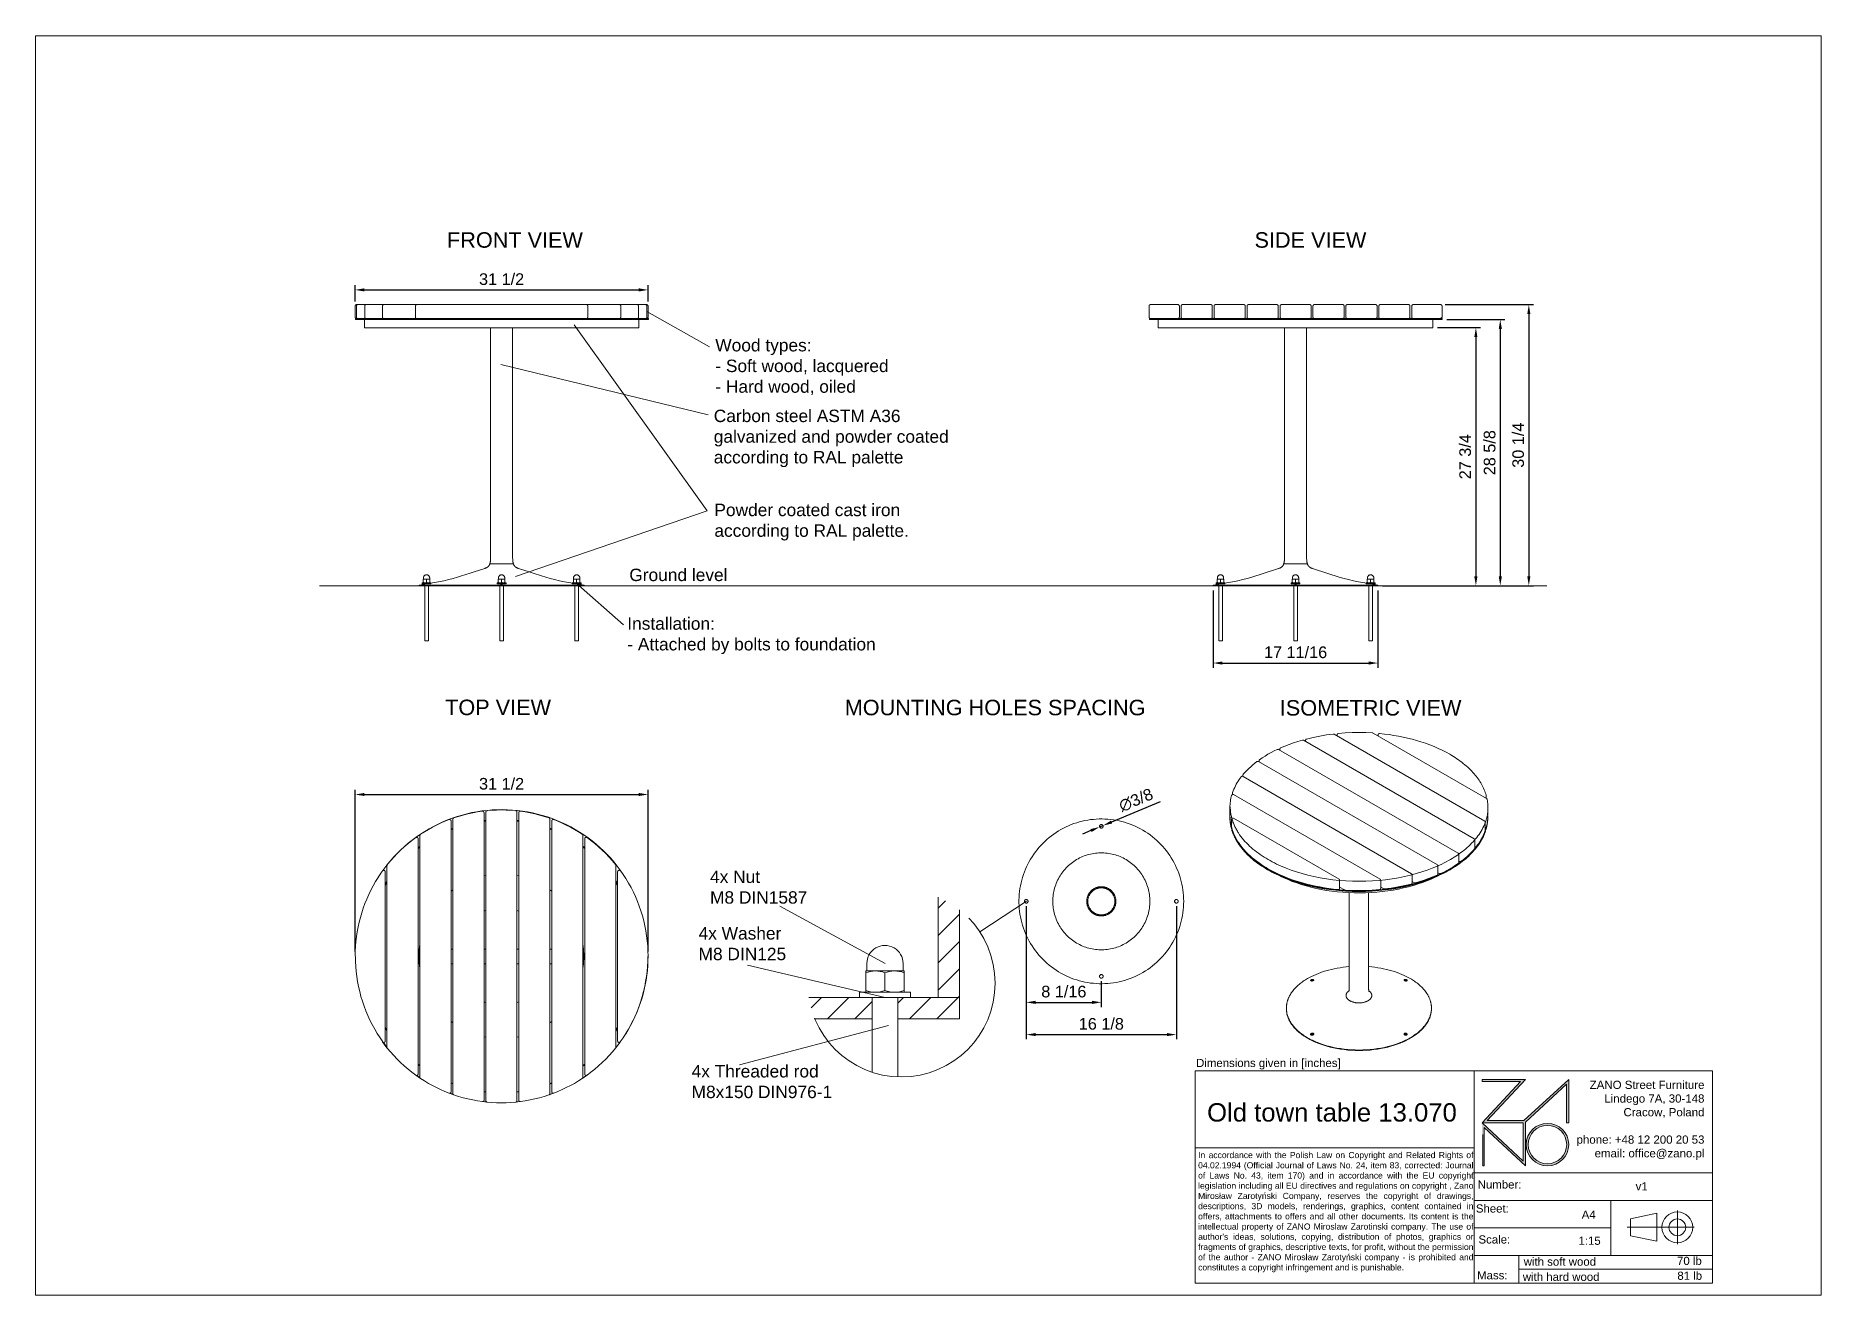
# Paper-space layout 'US' of a CAD drawing. Header units: inches. Extents: x -208 to -3, y -9 to 1.
# Drawn here: x -14.87 to -3.35, y -7.17 to 0.95 of the extents above; entities outside this region: 1.
# The model-space entities are those that its viewports show. They can reach past a viewport. Long polylines and large blocks are cut down to what shows.
import ezdxf

# ---------------------------------------------------------------- set-up
doc = ezdxf.new("R2010")
doc.units = ezdxf.units.IN
doc.linetypes.add('HIDDEN', pattern=[1.905, 1.27, -0.635])
for name, color, linetype, lineweight in [('ZANO_O', 10, 'Continuous', 0), ('ZANO_R', 7, 'Continuous', 0), ('ZANO_R_przerywana', 250, 'HIDDEN', 0), ('ZANO_W', 1, 'Continuous', 0)]:
    doc.layers.add(name, color=color, linetype=linetype, lineweight=lineweight)
doc.layers.add('ZANO_P', color=7, linetype='Continuous', lineweight=0, true_color=0xffffff)
doc.styles.get("Standard").update_dxf_attribs({"font": 'arial.ttf'})
doc.dimstyles.new('amerykanie', dxfattribs={"dimtxt": 50, "dimasz": 50, "dimexe": 0.5, "dimexo": 0.5, "dimgap": 1, "dimtad": 1, "dimdec": 0, "dimzin": 0, "dimlunit": 5, "dimtxsty": 'Standard', "dimcen": 0.09, "dimclrd": 1, "dimclre": 1, "dimclrt": 1, "dimazin": 0, "dimtfac": 1, "dimtdec": 0, "dimtmove": 0, "dimatfit": 3, "dimfxl": 1, "dimtzin": 0, "dimarcsym": 1})

psp = doc.layouts.new('US')

# ---------------------------------------------------------------- texts
at = {"layer": 'ZANO_O', "attachment_point": 1}
for s, insert, char_height, width in [('FRONT VIEW', (-12.212, -0.315), 0.1, 27.60459), ('SIDE VIEW', (-7.002, -0.315), 0.1, 22.26812), ('\\pxql;Wood types:\\P- Soft wood, lacquered\\P- Hard wood, oiled', (-10.481, -1.004), 0.08, 31.06015), ('\\pxql;Carbon steel ASTM A36\\Pgalvanized and powder coated\\Paccording to RAL palette', (-10.491, -1.46), 0.08, 54.52788), ('\\pxql;Powder coated cast iron according to RAL palette.', (-10.487, -2.067), 0.08, 1.41614), ('Ground level', (-11.036, -2.486), 0.08, 0.78457), ('\\pxql;Installation:\\P- Attached by bolts to foundation', (-11.049, -2.8), 0.08, 1.81828), ('TOP VIEW', (-12.224, -3.331), 0.1, 24.04568), ('MOUNTING HOLES SPACING', (-9.646, -3.332), 0.1, 51.246), ('ISOMETRIC VIEW', (-6.839, -3.334), 0.1, 32.14241), ('4x Nut \\PM8 DIN1587', (-10.515, -4.434), 0.08, 0.89262), ('4x Washer \\PM8 DIN125', (-10.589, -4.799), 0.08, 0.85429), ('4x Threaded rod \\PM8x150 DIN976-1', (-10.634, -5.689), 0.08, 1.01516)]:
    psp.add_mtext(s, dxfattribs=dict(at, insert=insert, char_height=char_height, width=width))
at = {"layer": 'ZANO_R', "attachment_point": 1}
for s, insert, char_height, width in [('Dimensions given in [inches]', (-7.379, -5.649), 0.05269, 1.79436), ('\\pxqr;ZANO Street Furniture\\PLindego 7A, 30-148\\PCracow, Poland\\P\\Pphone: +48 12 200 20 53\\Pemail: office@zano.pl', (-5.149, -5.79), 0.05298, 1.04998), ('\\pxql;Old town table 13.070^I', (-7.308, -5.935), 0.11856, 1.7443), ("\\pxqj;In accordance with the Polish Law on Copyright and Related Rights of 04.02.1994 (Official Journal of Laws No. 24, item 83, corrected: Journal of Laws No. 43, item 170) and in accordance with the EU copyright legislation including all EU directives and regulations on copyright , Zano Mirosław Zarotyński Company, reserves the copyright of drawings, descriptions, 3D models, renderings, graphics, content contained in offers, attachments to offers and all other documents. Its content is the intellectual property of ZANO Miroslaw Zarotinski company. The use of author's ideas, solutions, copying, distribution of photos, graphics or fragments of graphics, descriptive texts, for profit, without the permission of the author - ZANO Mirosław Zarotyński company - is prohibited and constitutes a copyright infringement and is punishable.", (-7.366, -6.25), 0.039516, 1.77136), ('Number:', (-5.562, -6.433), 0.0527, 254.32319), ('v1', (-4.543, -6.445), 0.0527, 0.49653), ('Sheet:', (-5.574, -6.588), 0.0527, 254.32319), ('A4', (-4.891, -6.628), 0.0527, 0.18637), ('Scale:', (-5.557, -6.788), 0.0527, 254.32319), ('1:15', (-4.912, -6.796), 0.0527, 0.20756), ('Mass:', (-5.566, -7.019), 0.0527, 254.32319), ('with hard wood', (-5.271, -7.029), 0.05269, 0.89713), ('with soft wood', (-5.265, -6.931), 0.05269, 1.21824), ('70 lb', (-4.276, -6.926), 0.0527, 0.22908), ('81 lb', (-4.274, -7.022), 0.0527, 0.22731)]:
    psp.add_mtext(s, dxfattribs=dict(at, insert=insert, char_height=char_height, width=width))

msp = doc.modelspace()

# ---------------------------------------------------------------- blocks, each defined once
blk = doc.blocks.new('*D352')
at = {"layer": 'ZANO_W', "color": 1, "lineweight": -2}
for p, q in [((122.91, 96.82), (132.4, 96.82)), ((131.9, 95.82), (131.9, 67.58)), ((122.91, 66.58), (132.4, 66.58))]:
    blk.add_line(p, q, dxfattribs=at)
at = {"layer": 'ZANO_W', "color": 1}
for points in [[(132.07, 95.82), (131.74, 95.82), (131.9, 96.82)], [(131.74, 67.58), (132.07, 67.58), (131.9, 66.58)]]:
    blk.add_solid(points, dxfattribs=at)
at = {"layer": 'ZANO_W', "color": 1, "insert": (130.76, 81.7), "char_height": 1.25, "attachment_point": 5, "rotation": 90}
blk.add_mtext('30 1/4', dxfattribs=at)
blk = doc.blocks.new('*D353')
at = {"layer": 'ZANO_W', "color": 1, "lineweight": -2}
for p, q in [((123.09, 95.21), (129.33, 95.21)), ((128.83, 94.21), (128.83, 67.58)), ((116.18, 66.58), (129.33, 66.58))]:
    blk.add_line(p, q, dxfattribs=at)
at = {"layer": 'ZANO_W', "color": 1}
for points in [[(129, 94.21), (128.67, 94.21), (128.83, 95.21)], [(128.67, 67.58), (129, 67.58), (128.83, 66.58)]]:
    blk.add_solid(points, dxfattribs=at)
at = {"layer": 'ZANO_W', "color": 1, "insert": (127.69, 80.89), "char_height": 1.25, "attachment_point": 5, "rotation": 90}
blk.add_mtext('28 5/8', dxfattribs=at)
blk = doc.blocks.new('*D354')
at = {"layer": 'ZANO_W', "color": 1, "lineweight": -2}
for p, q in [((122.08, 94.34), (126.71, 94.34)), ((126.21, 93.34), (126.21, 67.58)), ((116.57, 66.58), (126.71, 66.58))]:
    blk.add_line(p, q, dxfattribs=at)
at = {"layer": 'ZANO_W', "color": 1}
for points in [[(126.37, 93.34), (126.04, 93.34), (126.21, 94.34)], [(126.04, 67.58), (126.37, 67.58), (126.21, 66.58)]]:
    blk.add_solid(points, dxfattribs=at)
at = {"layer": 'ZANO_W', "color": 1, "insert": (125.06, 80.46), "char_height": 1.25, "attachment_point": 5, "rotation": 90}
blk.add_mtext('27 3/4', dxfattribs=at)
blk = doc.blocks.new('*D355')
at = {"layer": 'ZANO_W', "color": 1, "lineweight": -2}
for p, q in [((5.69, 27.26), (5.69, 44.63)), ((37.19, 27.26), (37.19, 44.63)), ((6.69, 44.13), (36.19, 44.13))]:
    blk.add_line(p, q, dxfattribs=at)
at = {"layer": 'ZANO_W', "color": 1}
for points in [[(6.69, 44.3), (6.69, 43.97), (5.69, 44.13)], [(36.19, 43.97), (36.19, 44.3), (37.19, 44.13)]]:
    blk.add_solid(points, dxfattribs=at)
at = {"layer": 'ZANO_W', "color": 1, "insert": (21.44, 45.28), "char_height": 1.25, "attachment_point": 5}
blk.add_mtext('31 1/2', dxfattribs=at)
blk = doc.blocks.new('*D356')
at = {"layer": 'ZANO_W', "color": 1, "lineweight": -2}
for p, q in [((77.86, 32.14), (77.86, 21.28)), ((85.93, 24.07), (85.93, 21.28)), ((78.86, 21.78), (84.93, 21.78))]:
    blk.add_line(p, q, dxfattribs=at)
at = {"layer": 'ZANO_W', "color": 1}
for points in [[(78.86, 21.95), (78.86, 21.61), (77.86, 21.78)], [(84.93, 21.61), (84.93, 21.95), (85.93, 21.78)]]:
    blk.add_solid(points, dxfattribs=at)
at = {"layer": 'ZANO_W', "color": 1, "insert": (81.9, 22.93), "char_height": 1.25, "attachment_point": 5}
blk.add_mtext('8 1/16', dxfattribs=at)
blk = doc.blocks.new('*D357')
at = {"layer": 'ZANO_W', "color": 1, "lineweight": -2}
for p, q in [((77.86, 32.14), (77.86, 17.81)), ((94, 32.14), (94, 17.81)), ((78.86, 18.31), (93, 18.31))]:
    blk.add_line(p, q, dxfattribs=at)
at = {"layer": 'ZANO_W', "color": 1}
for points in [[(78.86, 18.48), (78.86, 18.15), (77.86, 18.31)], [(93, 18.15), (93, 18.48), (94, 18.31)]]:
    blk.add_solid(points, dxfattribs=at)
at = {"layer": 'ZANO_W', "color": 1, "insert": (85.93, 19.46), "char_height": 1.25, "attachment_point": 5}
blk.add_mtext('16 1/8', dxfattribs=at)
blk = doc.blocks.new('*D358')
at = {"layer": 'ZANO_W', "color": 1, "lineweight": -2}
for p, q in [((92.25, 43.33), (87.04, 41.17)), ((85.75, 40.64), (86.11, 40.79)), ((84.82, 40.26), (83.9, 39.87))]:
    blk.add_line(p, q, dxfattribs=at)
at = {"layer": 'ZANO_W', "color": 1}
for points in [[(84.89, 40.1), (84.76, 40.41), (85.75, 40.64)], [(86.97, 41.33), (87.1, 41.02), (86.11, 40.79)]]:
    blk.add_solid(points, dxfattribs=at)
at = {"layer": 'ZANO_W', "color": 1, "insert": (89.66, 43.53), "char_height": 1.25, "attachment_point": 5, "rotation": 22.4781}
blk.add_mtext('∅3/8', dxfattribs=at)
blk = doc.blocks.new('*D359')
at = {"layer": 'ZANO_W', "color": 1, "lineweight": -2}
for p, q in [((5.69, 97.17), (5.69, 98.9)), ((6.69, 98.4), (36.19, 98.4)), ((37.19, 97.17), (37.19, 98.9))]:
    blk.add_line(p, q, dxfattribs=at)
at = {"layer": 'ZANO_W', "color": 1}
for points in [[(6.69, 98.57), (6.69, 98.23), (5.69, 98.4)], [(36.19, 98.23), (36.19, 98.57), (37.19, 98.4)]]:
    blk.add_solid(points, dxfattribs=at)
at = {"layer": 'ZANO_W', "color": 1, "insert": (21.44, 99.55), "char_height": 1.25, "attachment_point": 5}
blk.add_mtext('31 1/2', dxfattribs=at)
blk = doc.blocks.new('*D360')
at = {"layer": 'ZANO_W', "color": 1, "lineweight": -2}
for p, q in [((97.96, 66.08), (97.96, 57.77)), ((115.68, 66.08), (115.68, 57.77)), ((98.96, 58.27), (114.68, 58.27))]:
    blk.add_line(p, q, dxfattribs=at)
at = {"layer": 'ZANO_W', "color": 1}
for points in [[(98.96, 58.44), (98.96, 58.1), (97.96, 58.27)], [(114.68, 58.1), (114.68, 58.44), (115.68, 58.27)]]:
    blk.add_solid(points, dxfattribs=at)
at = {"layer": 'ZANO_W', "color": 1, "insert": (106.82, 59.42), "char_height": 1.25, "attachment_point": 5}
blk.add_mtext('17 11/16', dxfattribs=at)

# ---------------------------------------------------------------- dimensions: what is measured, and where the dimension line sits
at = {"layer": 'ZANO_W'}
for base, p1, p2, picture, middle in [((37.18993, 98.39906), (5.69393, 96.67464), (37.18993, 96.67464), '*D359', (21.44193, 99.54581)), ((115.67736, 58.27094), (97.96086, 66.58095), (115.67736, 66.58095), '*D360', (106.81911, 59.41726)), ((37.18993, 44.13177), (5.69393, 26.75904), (37.18993, 26.75904), '*D355', (21.44193, 45.27851)), ((85.93073, 21.77966), (77.85987, 32.64385), (85.93073, 24.57302), '*D356', (81.8953, 22.92598)), ((94.00158, 18.31415), (77.85987, 32.64385), (94.00158, 32.64383), '*D357', (85.93073, 19.46046))]:
    dim = msp.add_linear_dim(base=base, p1=p1, p2=p2, dimstyle='amerykanie', override={"dimtxt": 1.25, "dimasz": 1, "dimgap": 0.5, "dimdec": 4, "dimaunit": 1, "dimadec": 1, "dimtdec": 4, "dimtmove": 1, "dimfrac": 2}, dxfattribs=at)
    dim.commit()
    dim.dimension.update_dxf_attribs({"geometry": picture, "text_midpoint": middle})
for base, p1, p2, picture, middle in [((131.90472, 66.58095), (122.40963, 96.81712), (122.40963, 66.58095), '*D352', (130.75798, 81.69904)), ((128.83478, 66.58095), (122.59028, 95.20846), (115.67736, 66.58095), '*D353', (127.68847, 80.89471)), ((126.2068, 66.58095), (121.5828, 94.33583), (116.07106, 66.58095), '*D354', (125.06005, 80.45839))]:
    dim = msp.add_linear_dim(base=base, p1=p1, p2=p2, angle=90, dimstyle='amerykanie', override={"dimtxt": 1.25, "dimasz": 1, "dimgap": 0.5, "dimdec": 4, "dimaunit": 1, "dimadec": 1, "dimtdec": 4, "dimtmove": 1, "dimfrac": 2}, dxfattribs=at)
    dim.commit()
    dim.dimension.update_dxf_attribs({"geometry": picture, "text_midpoint": middle})
dim = msp.add_diameter_dim_2p(p1=(85.74886, 40.63944), p2=(86.11262, 40.78995), dimstyle='amerykanie', override={"dimtxt": 1.25, "dimasz": 1, "dimgap": 0.5, "dimdec": 4, "dimaunit": 1, "dimadec": 1, "dimtdec": 4, "dimtmove": 1, "dimfrac": 2}, dxfattribs=at)
dim.commit()
dim.dimension.update_dxf_attribs({"geometry": '*D358', "text_midpoint": (89.65508, 43.52534)})

# ---------------------------------------------------------------- linework, layer by layer
at = {"layer": 'ZANO_R'}
for p, q in [((5.69429, 96.67987), (5.69393, 96.67464)), ((5.69393, 95.46355), (5.69393, 96.67464)), ((5.69484, 96.68508), (5.69429, 96.67987)), ((5.69557, 96.69026), (5.69484, 96.68508)), ((5.69648, 96.69542), (5.69557, 96.69026)), ((5.69756, 96.70055), (5.69648, 96.69542)), ((5.69883, 96.70563), (5.69756, 96.70055)), ((5.70027, 96.71067), (5.69883, 96.70563)), ((5.70188, 96.71565), (5.70027, 96.71067)), ((5.70367, 96.72057), (5.70188, 96.71565)), ((5.70563, 96.72543), (5.70367, 96.72057)), ((5.70775, 96.73022), (5.70563, 96.72543)), ((5.71004, 96.73493), (5.70775, 96.73022)), ((5.7125, 96.73956), (5.71004, 96.73493)), ((5.71511, 96.7441), (5.7125, 96.73956)), ((5.71788, 96.74854), (5.71511, 96.7441)), ((5.7208, 96.75289), (5.71788, 96.74854)), ((5.72387, 96.75713), (5.7208, 96.75289)), ((5.72709, 96.76127), (5.72387, 96.75713)), ((5.73045, 96.76529), (5.72709, 96.76127)), ((5.73395, 96.76919), (5.73045, 96.76529)), ((5.73758, 96.77296), (5.73395, 96.76919)), ((5.74134, 96.77661), (5.73758, 96.77296)), ((5.74522, 96.78012), (5.74134, 96.77661)), ((5.74922, 96.7835), (5.74522, 96.78012)), ((5.75334, 96.78674), (5.74922, 96.7835)), ((5.75757, 96.78983), (5.75334, 96.78674)), ((5.76191, 96.79277), (5.75757, 96.78983)), ((5.76634, 96.79556), (5.76191, 96.79277)), ((5.77087, 96.79819), (5.76634, 96.79556)), ((5.77549, 96.80066), (5.77087, 96.79819)), ((5.78019, 96.80297), (5.77549, 96.80066)), ((5.78496, 96.80512), (5.78019, 96.80297)), ((5.78981, 96.8071), (5.78496, 96.80512)), ((5.79473, 96.80891), (5.78981, 96.8071)), ((5.7997, 96.81055), (5.79473, 96.80891)), ((5.80473, 96.81201), (5.7997, 96.81055)), ((5.80981, 96.8133), (5.80473, 96.81201)), ((5.81493, 96.81441), (5.80981, 96.8133)), ((5.82009, 96.81534), (5.81493, 96.81441)), ((5.82527, 96.81609), (5.82009, 96.81534)), ((5.83048, 96.81666), (5.82527, 96.81609)), ((5.82633, 96.67464), (5.82671, 96.67986)), ((5.82633, 95.46355), (5.82633, 96.67464)), ((5.82671, 96.67986), (5.82726, 96.68507)), ((5.82726, 96.68507), (5.828, 96.69025)), ((5.828, 96.69025), (5.82891, 96.69541)), ((5.82891, 96.69541), (5.83001, 96.70053)), ((5.83001, 96.70053), (5.83128, 96.7056)), ((5.8357, 96.81705), (5.83048, 96.81666)), ((5.83128, 96.7056), (5.83273, 96.71064)), ((5.83273, 96.71064), (5.83435, 96.71561)), ((5.83435, 96.71561), (5.83614, 96.72053)), ((5.84093, 96.81726), (5.8357, 96.81705)), ((5.83614, 96.72053), (5.8381, 96.72539)), ((5.8381, 96.72539), (5.84023, 96.73017)), ((5.84023, 96.73017), (5.84252, 96.73487)), ((5.84617, 96.81728), (5.84093, 96.81726)), ((5.84252, 96.73487), (5.84498, 96.7395)), ((5.84498, 96.7395), (5.84759, 96.74403)), ((5.85141, 96.81712), (5.84617, 96.81728)), ((5.84759, 96.74403), (5.85036, 96.74847)), ((5.85036, 96.74847), (5.85329, 96.75282)), ((5.85169, 96.81712), (5.90017, 96.81712)), ((5.85329, 96.75282), (5.85636, 96.75706)), ((5.85636, 96.75706), (5.85958, 96.76119)), ((5.85958, 96.76119), (5.86293, 96.7652)), ((5.86293, 96.7652), (5.86643, 96.7691)), ((5.86643, 96.7691), (5.87006, 96.77287)), ((5.87006, 96.77287), (5.87382, 96.77652)), ((5.87382, 96.77652), (5.8777, 96.78003)), ((5.8777, 96.78003), (5.8817, 96.78341)), ((5.8817, 96.78341), (5.88582, 96.78664)), ((5.88582, 96.78664), (5.89004, 96.78973)), ((5.89004, 96.78973), (5.89437, 96.79267)), ((5.89437, 96.79267), (5.8988, 96.79546)), ((5.8988, 96.79546), (5.90333, 96.7981)), ((5.90017, 96.81712), (5.92526, 96.81712)), ((5.90333, 96.7981), (5.90794, 96.80057)), ((5.90794, 96.80057), (5.91264, 96.80288)), ((5.91264, 96.80288), (5.91741, 96.80503)), ((5.91741, 96.80503), (5.92225, 96.80702)), ((5.92225, 96.80702), (5.92717, 96.80883)), ((5.92526, 96.81712), (5.9838, 96.81712)), ((5.92717, 96.80883), (5.93214, 96.81047)), ((5.93214, 96.81047), (5.93716, 96.81194)), ((5.93716, 96.81194), (5.94223, 96.81323)), ((5.94223, 96.81323), (5.94735, 96.81435)), ((5.94735, 96.81435), (5.9525, 96.81529)), ((5.9525, 96.81529), (5.95768, 96.81604)), ((5.95768, 96.81604), (5.96288, 96.81662)), ((5.96288, 96.81662), (5.9681, 96.81702)), ((5.9681, 96.81702), (5.97333, 96.81724)), ((5.97333, 96.81724), (5.97857, 96.81727)), ((5.97857, 96.81727), (5.9838, 96.81712)), ((5.9838, 96.81712), (6.69504, 96.81712)), ((6.69504, 96.81712), (6.88067, 96.81712)), ((6.7232, 96.67464), (6.72358, 96.67986)), ((6.7232, 95.46355), (6.7232, 96.67464)), ((6.72358, 96.67986), (6.72413, 96.68507)), ((6.72413, 96.68507), (6.72487, 96.69025)), ((6.72487, 96.69025), (6.72578, 96.69541)), ((6.72578, 96.69541), (6.72688, 96.70053)), ((6.72688, 96.70053), (6.72815, 96.7056)), ((6.72815, 96.7056), (6.7296, 96.71063)), ((6.7296, 96.71063), (6.73122, 96.71561)), ((6.73122, 96.71561), (6.73301, 96.72053)), ((6.73301, 96.72053), (6.73497, 96.72538)), ((6.73497, 96.72538), (6.7371, 96.73017)), ((6.7371, 96.73017), (6.73939, 96.73487)), ((6.73939, 96.73487), (6.74185, 96.7395)), ((6.74185, 96.7395), (6.74446, 96.74403)), ((6.74446, 96.74403), (6.74723, 96.74847)), ((6.74723, 96.74847), (6.75016, 96.75282)), ((6.75016, 96.75282), (6.75323, 96.75706)), ((6.75323, 96.75706), (6.75644, 96.76119)), ((6.75644, 96.76119), (6.7598, 96.7652)), ((6.7598, 96.7652), (6.7633, 96.7691)), ((6.7633, 96.7691), (6.76693, 96.77287)), ((6.76693, 96.77287), (6.77068, 96.77652)), ((6.77068, 96.77652), (6.77457, 96.78003)), ((6.77457, 96.78003), (6.77857, 96.7834)), ((6.77857, 96.7834), (6.78268, 96.78664)), ((6.78268, 96.78664), (6.78691, 96.78973)), ((6.78691, 96.78973), (6.79124, 96.79267)), ((6.79124, 96.79267), (6.79567, 96.79546)), ((6.79567, 96.79546), (6.80019, 96.79809)), ((6.80019, 96.79809), (6.80481, 96.80057)), ((6.80481, 96.80057), (6.8095, 96.80288)), ((6.8095, 96.80288), (6.81428, 96.80503)), ((6.81428, 96.80503), (6.81912, 96.80701)), ((6.81912, 96.80701), (6.82403, 96.80883)), ((6.82403, 96.80883), (6.829, 96.81047)), ((6.829, 96.81047), (6.83403, 96.81194)), ((6.83403, 96.81194), (6.8391, 96.81323)), ((6.8391, 96.81323), (6.84421, 96.81435)), ((6.84421, 96.81435), (6.84936, 96.81529)), ((6.84936, 96.81529), (6.85454, 96.81604)), ((6.85454, 96.81604), (6.85975, 96.81662)), ((6.85975, 96.81662), (6.86497, 96.81702)), ((6.86497, 96.81702), (6.8702, 96.81724)), ((6.8702, 96.81724), (6.87543, 96.81727)), ((6.87543, 96.81727), (6.88067, 96.81712)), ((6.88067, 96.81712), (8.43945, 96.81712)), ((8.43945, 96.81712), (8.79292, 96.81712)), ((8.63547, 96.67464), (8.63585, 96.67986)), ((8.63547, 95.46355), (8.63547, 96.67464)), ((8.63585, 96.67986), (8.63641, 96.68507)), ((8.63641, 96.68507), (8.63714, 96.69025)), ((8.63714, 96.69025), (8.63806, 96.6954)), ((8.63806, 96.6954), (8.63915, 96.70052)), ((8.63915, 96.70052), (8.64042, 96.7056)), ((8.64042, 96.7056), (8.64187, 96.71063)), ((8.64187, 96.71063), (8.64349, 96.71561)), ((8.64349, 96.71561), (8.64528, 96.72053)), ((8.64528, 96.72053), (8.64724, 96.72538)), ((8.64724, 96.72538), (8.64937, 96.73016)), ((8.64937, 96.73016), (8.65166, 96.73487)), ((8.65166, 96.73487), (8.65412, 96.73949)), ((8.65412, 96.73949), (8.65673, 96.74403)), ((8.65673, 96.74403), (8.6595, 96.74847)), ((8.6595, 96.74847), (8.66242, 96.75281)), ((8.66242, 96.75281), (8.6655, 96.75705)), ((8.6655, 96.75705), (8.66871, 96.76118)), ((8.66871, 96.76118), (8.67207, 96.76519)), ((8.67207, 96.76519), (8.67556, 96.76909)), ((8.67556, 96.76909), (8.67919, 96.77286)), ((8.67919, 96.77286), (8.68295, 96.77651)), ((8.68295, 96.77651), (8.68683, 96.78002)), ((8.68683, 96.78002), (8.69083, 96.7834)), ((8.69083, 96.7834), (8.69495, 96.78663)), ((8.69495, 96.78663), (8.69917, 96.78972)), ((8.69917, 96.78972), (8.7035, 96.79266)), ((8.7035, 96.79266), (8.70793, 96.79545)), ((8.70793, 96.79545), (8.71245, 96.79809)), ((8.71245, 96.79809), (8.71707, 96.80056)), ((8.71707, 96.80056), (8.72176, 96.80288)), ((8.72176, 96.80288), (8.72653, 96.80503)), ((8.72653, 96.80503), (8.73138, 96.80701)), ((8.73138, 96.80701), (8.73629, 96.80882)), ((8.73629, 96.80882), (8.74126, 96.81046)), ((8.74126, 96.81046), (8.74628, 96.81193)), ((8.74628, 96.81193), (8.75136, 96.81323)), ((8.75136, 96.81323), (8.75647, 96.81434)), ((8.75647, 96.81434), (8.76162, 96.81528)), ((8.76162, 96.81528), (8.7668, 96.81604)), ((8.7668, 96.81604), (8.772, 96.81662)), ((8.772, 96.81662), (8.77722, 96.81702)), ((8.77722, 96.81702), (8.78245, 96.81723)), ((8.78245, 96.81723), (8.78768, 96.81727)), ((8.78768, 96.81727), (8.79292, 96.81712)), ((8.79292, 96.81712), (11.66703, 96.81712)), ((11.66703, 96.81712), (12.33943, 96.81712)), ((12.18208, 96.67464), (12.18245, 96.67986)), ((12.18208, 95.46355), (12.18208, 96.67464)), ((12.18245, 96.67986), (12.18301, 96.68506)), ((12.18301, 96.68506), (12.18374, 96.69024)), ((12.18374, 96.69024), (12.18466, 96.6954)), ((12.18466, 96.6954), (12.18575, 96.70051)), ((12.18575, 96.70051), (12.18702, 96.70559)), ((12.18702, 96.70559), (12.18847, 96.71062)), ((12.18847, 96.71062), (12.19008, 96.71559)), ((12.19008, 96.71559), (12.19187, 96.72051)), ((12.19187, 96.72051), (12.19383, 96.72536)), ((12.19383, 96.72536), (12.19596, 96.73014)), ((12.19596, 96.73014), (12.19825, 96.73485)), ((12.19825, 96.73485), (12.20071, 96.73947)), ((12.20071, 96.73947), (12.20332, 96.744)), ((12.20332, 96.744), (12.20609, 96.74844)), ((12.20609, 96.74844), (12.20901, 96.75279)), ((12.20901, 96.75279), (12.21208, 96.75702)), ((12.21208, 96.75702), (12.21529, 96.76115)), ((12.21529, 96.76115), (12.21865, 96.76517)), ((12.21865, 96.76517), (12.22214, 96.76906)), ((12.22214, 96.76906), (12.22577, 96.77284)), ((12.22577, 96.77284), (12.22952, 96.77648)), ((12.22952, 96.77648), (12.2334, 96.77999)), ((12.2334, 96.77999), (12.2374, 96.78337)), ((12.2374, 96.78337), (12.24151, 96.7866)), ((12.24151, 96.7866), (12.24573, 96.78969)), ((12.24573, 96.78969), (12.25006, 96.79264)), ((12.25006, 96.79264), (12.25449, 96.79542)), ((12.25449, 96.79542), (12.25901, 96.79806)), ((12.25901, 96.79806), (12.26362, 96.80054)), ((12.26362, 96.80054), (12.26831, 96.80285)), ((12.26831, 96.80285), (12.27308, 96.805)), ((12.27308, 96.805), (12.27792, 96.80699)), ((12.27792, 96.80699), (12.28283, 96.8088)), ((12.28283, 96.8088), (12.2878, 96.81044)), ((12.2878, 96.81044), (12.29282, 96.81191)), ((12.29282, 96.81191), (12.29789, 96.81321)), ((12.29789, 96.81321), (12.303, 96.81433)), ((12.303, 96.81433), (12.30815, 96.81527)), ((12.30815, 96.81527), (12.31332, 96.81603)), ((12.31332, 96.81603), (12.31853, 96.81661)), ((12.31853, 96.81661), (12.32374, 96.81701)), ((12.32374, 96.81701), (12.32897, 96.81723)), ((12.32897, 96.81723), (12.3342, 96.81727)), ((12.3342, 96.81727), (12.33943, 96.81712)), ((12.33943, 96.81712), (21.44193, 96.81712)), ((21.44193, 96.81712), (30.54442, 96.81712)), ((30.54442, 96.81712), (30.54965, 96.81727)), ((30.54442, 96.81712), (31.21683, 96.81712)), ((30.54965, 96.81727), (30.55488, 96.81723)), ((30.55488, 96.81723), (30.56011, 96.81701)), ((30.56011, 96.81701), (30.56533, 96.81661)), ((30.56533, 96.81661), (30.57053, 96.81603)), ((30.57053, 96.81603), (30.57571, 96.81527)), ((30.57571, 96.81527), (30.58085, 96.81433)), ((30.58085, 96.81433), (30.58596, 96.81321)), ((30.58596, 96.81321), (30.59103, 96.81191)), ((30.59103, 96.81191), (30.59606, 96.81044)), ((30.59606, 96.81044), (30.60102, 96.8088)), ((30.60102, 96.8088), (30.60593, 96.80699)), ((30.60593, 96.80699), (30.61077, 96.805)), ((30.61077, 96.805), (30.61554, 96.80285)), ((30.61554, 96.80285), (30.62024, 96.80054)), ((30.62024, 96.80054), (30.62485, 96.79806)), ((30.62485, 96.79806), (30.62937, 96.79542)), ((30.62937, 96.79542), (30.63379, 96.79264)), ((30.63379, 96.79264), (30.63812, 96.78969)), ((30.63812, 96.78969), (30.64234, 96.7866)), ((30.64234, 96.7866), (30.64646, 96.78337)), ((30.64646, 96.78337), (30.65045, 96.77999)), ((30.65045, 96.77999), (30.65433, 96.77648)), ((30.65433, 96.77648), (30.65809, 96.77284)), ((30.65809, 96.77284), (30.66171, 96.76906)), ((30.66171, 96.76906), (30.66521, 96.76517)), ((30.66521, 96.76517), (30.66856, 96.76115)), ((30.66856, 96.76115), (30.67178, 96.75702)), ((30.67178, 96.75702), (30.67485, 96.75279)), ((30.67485, 96.75279), (30.67777, 96.74844)), ((30.67777, 96.74844), (30.68053, 96.744)), ((30.68053, 96.744), (30.68315, 96.73947)), ((30.68315, 96.73947), (30.6856, 96.73485)), ((30.6856, 96.73485), (30.68789, 96.73014)), ((30.68789, 96.73014), (30.69002, 96.72536)), ((30.69002, 96.72536), (30.69198, 96.72051)), ((30.69198, 96.72051), (30.69377, 96.71559)), ((30.69377, 96.71559), (30.69539, 96.71062)), ((30.69539, 96.71062), (30.69683, 96.70559)), ((30.69683, 96.70559), (30.6981, 96.70051)), ((30.6981, 96.70051), (30.6992, 96.6954)), ((30.6992, 96.6954), (30.70011, 96.69024)), ((30.70011, 96.69024), (30.70085, 96.68506)), ((30.70085, 96.68506), (30.7014, 96.67986)), ((30.7014, 96.67986), (30.70178, 96.67464)), ((30.70178, 96.67464), (30.70178, 95.46355)), ((31.21683, 96.81712), (34.09094, 96.81712)), ((34.09094, 96.81712), (34.09617, 96.81727)), ((34.09094, 96.81712), (34.44441, 96.81712)), ((34.09617, 96.81727), (34.1014, 96.81723)), ((34.1014, 96.81723), (34.10663, 96.81702)), ((34.10663, 96.81702), (34.11185, 96.81662)), ((34.11185, 96.81662), (34.11705, 96.81604)), ((34.11705, 96.81604), (34.12223, 96.81528)), ((34.12223, 96.81528), (34.12738, 96.81434)), ((34.12738, 96.81434), (34.1325, 96.81323)), ((34.1325, 96.81323), (34.13757, 96.81193)), ((34.13757, 96.81193), (34.14259, 96.81046)), ((34.14259, 96.81046), (34.14756, 96.80882)), ((34.14756, 96.80882), (34.15247, 96.80701)), ((34.15247, 96.80701), (34.15732, 96.80503)), ((34.15732, 96.80503), (34.16209, 96.80288)), ((34.16209, 96.80288), (34.16679, 96.80056)), ((34.16679, 96.80056), (34.1714, 96.79809)), ((34.1714, 96.79809), (34.17592, 96.79545)), ((34.17592, 96.79545), (34.18035, 96.79266)), ((34.18035, 96.79266), (34.18468, 96.78972)), ((34.18468, 96.78972), (34.18891, 96.78663)), ((34.18891, 96.78663), (34.19302, 96.7834)), ((34.19302, 96.7834), (34.19702, 96.78002)), ((34.19702, 96.78002), (34.2009, 96.77651)), ((34.2009, 96.77651), (34.20466, 96.77286)), ((34.20466, 96.77286), (34.20829, 96.76909)), ((34.20829, 96.76909), (34.21178, 96.76519)), ((34.21178, 96.76519), (34.21514, 96.76118)), ((34.21514, 96.76118), (34.21836, 96.75705)), ((34.21836, 96.75705), (34.22143, 96.75281)), ((34.22143, 96.75281), (34.22435, 96.74847)), ((34.22435, 96.74847), (34.22712, 96.74403)), ((34.22712, 96.74403), (34.22974, 96.73949)), ((34.22974, 96.73949), (34.23219, 96.73487)), ((34.23219, 96.73487), (34.23448, 96.73016)), ((34.23448, 96.73016), (34.23661, 96.72538)), ((34.23661, 96.72538), (34.23857, 96.72053)), ((34.23857, 96.72053), (34.24037, 96.71561)), ((34.24037, 96.71561), (34.24199, 96.71063)), ((34.24199, 96.71063), (34.24343, 96.7056)), ((34.24343, 96.7056), (34.2447, 96.70052)), ((34.2447, 96.70052), (34.2458, 96.6954)), ((34.2458, 96.6954), (34.24671, 96.69025)), ((34.24671, 96.69025), (34.24745, 96.68507)), ((34.24745, 96.68507), (34.248, 96.67986)), ((34.248, 96.67986), (34.24838, 96.67464)), ((34.24838, 96.67464), (34.24838, 95.46355)), ((34.44441, 96.81712), (36.00319, 96.81712)), ((36.00319, 96.81712), (36.00842, 96.81727)), ((36.00319, 96.81712), (36.18881, 96.81712)), ((36.00842, 96.81727), (36.01366, 96.81724)), ((36.01366, 96.81724), (36.01889, 96.81702)), ((36.01889, 96.81702), (36.02411, 96.81662)), ((36.02411, 96.81662), (36.02931, 96.81604)), ((36.02931, 96.81604), (36.03449, 96.81529)), ((36.03449, 96.81529), (36.03964, 96.81435)), ((36.03964, 96.81435), (36.04475, 96.81323)), ((36.04475, 96.81323), (36.04983, 96.81194)), ((36.04983, 96.81194), (36.05485, 96.81047)), ((36.05485, 96.81047), (36.05982, 96.80883)), ((36.05982, 96.80883), (36.06473, 96.80701)), ((36.06473, 96.80701), (36.06958, 96.80503)), ((36.06958, 96.80503), (36.07435, 96.80288)), ((36.07435, 96.80288), (36.07905, 96.80057)), ((36.07905, 96.80057), (36.08366, 96.79809)), ((36.08366, 96.79809), (36.08818, 96.79546)), ((36.08818, 96.79546), (36.09261, 96.79267)), ((36.09261, 96.79267), (36.09694, 96.78973)), ((36.09694, 96.78973), (36.10117, 96.78664)), ((36.10117, 96.78664), (36.10529, 96.7834)), ((36.10529, 96.7834), (36.10929, 96.78003)), ((36.10929, 96.78003), (36.11317, 96.77652)), ((36.11317, 96.77652), (36.11693, 96.77287)), ((36.11693, 96.77287), (36.12056, 96.7691)), ((36.12056, 96.7691), (36.12405, 96.7652)), ((36.12405, 96.7652), (36.12741, 96.76119)), ((36.12741, 96.76119), (36.13063, 96.75706)), ((36.13063, 96.75706), (36.1337, 96.75282)), ((36.1337, 96.75282), (36.13662, 96.74847)), ((36.13662, 96.74847), (36.13939, 96.74403)), ((36.13939, 96.74403), (36.14201, 96.7395)), ((36.14201, 96.7395), (36.14446, 96.73487)), ((36.14446, 96.73487), (36.14675, 96.73017)), ((36.14675, 96.73017), (36.14888, 96.72538)), ((36.14888, 96.72538), (36.15085, 96.72053)), ((36.15085, 96.72053), (36.15264, 96.71561)), ((36.15264, 96.71561), (36.15426, 96.71063)), ((36.15426, 96.71063), (36.1557, 96.7056)), ((36.1557, 96.7056), (36.15698, 96.70053)), ((36.15698, 96.70053), (36.15807, 96.69541)), ((36.15807, 96.69541), (36.15899, 96.69025)), ((36.15899, 96.69025), (36.15972, 96.68507)), ((36.15972, 96.68507), (36.16028, 96.67986)), ((36.16028, 96.67986), (36.16065, 96.67464)), ((36.16065, 96.67464), (36.16065, 95.46355)), ((36.18881, 96.81712), (36.90005, 96.81712)), ((36.90005, 96.81712), (36.90529, 96.81727)), ((36.90005, 96.81712), (36.95859, 96.81712)), ((36.90529, 96.81727), (36.91052, 96.81724)), ((36.91052, 96.81724), (36.91575, 96.81702)), ((36.91575, 96.81702), (36.92097, 96.81662)), ((36.92097, 96.81662), (36.92617, 96.81604)), ((36.92617, 96.81604), (36.93135, 96.81529)), ((36.93135, 96.81529), (36.9365, 96.81435)), ((36.9365, 96.81435), (36.94162, 96.81323)), ((36.94162, 96.81323), (36.94669, 96.81194)), ((36.94669, 96.81194), (36.95172, 96.81047)), ((36.95172, 96.81047), (36.95669, 96.80883)), ((36.95669, 96.80883), (36.9616, 96.80702)), ((36.95859, 96.81712), (37.03245, 96.81712)), ((36.9616, 96.80702), (36.96644, 96.80503)), ((36.96644, 96.80503), (36.97122, 96.80288)), ((36.97122, 96.80288), (36.97591, 96.80057)), ((36.97591, 96.80057), (36.98053, 96.7981)), ((36.98053, 96.7981), (36.98505, 96.79546)), ((36.98505, 96.79546), (36.98948, 96.79267)), ((36.98948, 96.79267), (36.99381, 96.78973)), ((36.99381, 96.78973), (36.99804, 96.78664)), ((36.99804, 96.78664), (37.00215, 96.78341)), ((37.00215, 96.78341), (37.00616, 96.78003)), ((37.00616, 96.78003), (37.01004, 96.77652)), ((37.01004, 96.77652), (37.01379, 96.77287)), ((37.01379, 96.77287), (37.01742, 96.7691)), ((37.01742, 96.7691), (37.02092, 96.7652)), ((37.02092, 96.7652), (37.02428, 96.76119)), ((37.02428, 96.76119), (37.02749, 96.75706)), ((37.02749, 96.75706), (37.03057, 96.75282)), ((37.03057, 96.75282), (37.03349, 96.74847)), ((37.03246, 96.81712), (37.03769, 96.81727)), ((37.03349, 96.74847), (37.03626, 96.74403)), ((37.03626, 96.74403), (37.03887, 96.7395)), ((37.03769, 96.81727), (37.04292, 96.81724)), ((37.03887, 96.7395), (37.04133, 96.73487)), ((37.04133, 96.73487), (37.04362, 96.73017)), ((37.04292, 96.81724), (37.04816, 96.81702)), ((37.04362, 96.73017), (37.04575, 96.72539)), ((37.04575, 96.72539), (37.04771, 96.72053)), ((37.04771, 96.72053), (37.04951, 96.71561)), ((37.04816, 96.81702), (37.05338, 96.81662)), ((37.04951, 96.71561), (37.05113, 96.71064)), ((37.05113, 96.71064), (37.05257, 96.7056)), ((37.05257, 96.7056), (37.05384, 96.70053)), ((37.05338, 96.81662), (37.05858, 96.81604)), ((37.05384, 96.70053), (37.05494, 96.69541)), ((37.05494, 96.69541), (37.05585, 96.69025)), ((37.05585, 96.69025), (37.05659, 96.68507)), ((37.05659, 96.68507), (37.05715, 96.67986)), ((37.05715, 96.67986), (37.05752, 96.67464)), ((37.05752, 96.67464), (37.05752, 95.46355)), ((37.05858, 96.81604), (37.06376, 96.81529)), ((37.06376, 96.81529), (37.06891, 96.81435)), ((37.06891, 96.81435), (37.07402, 96.81323)), ((37.07402, 96.81323), (37.0791, 96.81194)), ((37.0791, 96.81194), (37.08412, 96.81047)), ((37.08412, 96.81047), (37.08909, 96.80883)), ((37.08909, 96.80883), (37.094, 96.80702)), ((37.094, 96.80702), (37.09885, 96.80503)), ((37.09885, 96.80503), (37.10362, 96.80288)), ((37.10362, 96.80288), (37.10832, 96.80057)), ((37.10832, 96.80057), (37.11293, 96.7981)), ((37.11293, 96.7981), (37.11745, 96.79546)), ((37.11745, 96.79546), (37.12189, 96.79267)), ((37.12189, 96.79267), (37.12622, 96.78973)), ((37.12622, 96.78973), (37.13044, 96.78664)), ((37.13044, 96.78664), (37.13456, 96.78341)), ((37.13456, 96.78341), (37.13856, 96.78003)), ((37.13856, 96.78003), (37.14244, 96.77652)), ((37.14244, 96.77652), (37.1462, 96.77287)), ((37.1462, 96.77287), (37.14983, 96.7691)), ((37.14983, 96.7691), (37.15332, 96.7652)), ((37.15332, 96.7652), (37.15668, 96.76119)), ((37.15668, 96.76119), (37.1599, 96.75706)), ((37.1599, 96.75706), (37.16297, 96.75282)), ((37.16297, 96.75282), (37.16589, 96.74847)), ((37.16589, 96.74847), (37.16866, 96.74403)), ((37.16866, 96.74403), (37.17128, 96.7395)), ((37.17128, 96.7395), (37.17373, 96.73487)), ((37.17373, 96.73487), (37.17603, 96.73017)), ((37.17603, 96.73017), (37.17816, 96.72539)), ((37.17816, 96.72539), (37.18012, 96.72053)), ((37.18012, 96.72053), (37.18191, 96.71561)), ((37.18191, 96.71561), (37.18353, 96.71064)), ((37.18353, 96.71064), (37.18498, 96.7056)), ((37.18498, 96.7056), (37.18625, 96.70053)), ((37.18625, 96.70053), (37.18734, 96.69541)), ((37.18734, 96.69541), (37.18826, 96.69025)), ((37.18826, 96.69025), (37.189, 96.68507)), ((37.189, 96.68507), (37.18955, 96.67986)), ((37.18955, 96.67986), (37.18993, 96.67464)), ((37.18993, 95.46355), (37.18993, 96.67464)), ((91.07079, 96.67464), (91.07115, 96.67987)), ((91.07111, 96.67464), (91.07111, 95.46355)), ((91.07115, 96.67987), (91.0717, 96.68508)), ((91.0717, 96.68508), (91.07243, 96.69026)), ((91.07243, 96.69026), (91.07334, 96.69542)), ((91.07334, 96.69542), (91.07442, 96.70055)), ((91.07442, 96.70055), (91.07569, 96.70563)), ((91.07569, 96.70563), (91.07713, 96.71067)), ((91.07713, 96.71067), (91.07874, 96.71565)), ((91.07874, 96.71565), (91.08053, 96.72057)), ((91.08053, 96.72057), (91.08249, 96.72543)), ((91.08249, 96.72543), (91.08461, 96.73022)), ((91.08461, 96.73022), (91.0869, 96.73493)), ((91.0869, 96.73493), (91.08936, 96.73956)), ((91.08936, 96.73956), (91.09197, 96.7441)), ((91.09197, 96.7441), (91.09474, 96.74854)), ((91.09474, 96.74854), (91.09766, 96.75289)), ((91.09766, 96.75289), (91.10073, 96.75713)), ((91.10073, 96.75713), (91.10395, 96.76127)), ((91.10395, 96.76127), (91.10731, 96.76529)), ((91.10731, 96.76529), (91.11081, 96.76919)), ((91.11081, 96.76919), (91.11444, 96.77296)), ((91.11444, 96.77296), (91.1182, 96.77661)), ((91.1182, 96.77661), (91.12208, 96.78012)), ((91.12208, 96.78012), (91.12608, 96.7835)), ((91.12608, 96.7835), (91.1302, 96.78674)), ((91.1302, 96.78674), (91.13443, 96.78983)), ((91.13443, 96.78983), (91.13877, 96.79277)), ((91.13877, 96.79277), (91.1432, 96.79556)), ((91.1432, 96.79556), (91.14773, 96.79819)), ((91.14773, 96.79819), (91.15235, 96.80066)), ((91.15235, 96.80066), (91.15705, 96.80297)), ((91.15705, 96.80297), (91.16182, 96.80512)), ((91.16182, 96.80512), (91.16667, 96.8071)), ((91.16667, 96.8071), (91.17159, 96.80891)), ((91.17159, 96.80891), (91.17656, 96.81055)), ((91.17656, 96.81055), (91.18159, 96.81201)), ((91.18159, 96.81201), (91.18667, 96.8133)), ((91.18667, 96.8133), (91.19179, 96.81441)), ((91.19179, 96.81441), (91.19694, 96.81534)), ((91.19694, 96.81534), (91.20213, 96.81609)), ((91.20213, 96.81609), (91.20734, 96.81666)), ((91.20734, 96.81666), (91.21256, 96.81705)), ((91.21256, 96.81705), (91.21779, 96.81726)), ((91.21779, 96.81726), (91.22303, 96.81728)), ((91.22303, 96.81728), (91.22827, 96.81712)), ((91.22848, 96.81712), (91.22827, 96.81712)), ((91.22827, 96.81712), (91.22827, 96.81712)), ((91.22827, 96.81712), (92.07336, 96.81712)), ((92.07336, 96.81712), (94.16165, 96.81712)), ((94.16689, 96.81728), (94.16165, 96.81712)), ((94.17212, 96.81726), (94.16689, 96.81728)), ((94.17736, 96.81705), (94.17212, 96.81726)), ((94.18258, 96.81666), (94.17736, 96.81705)), ((94.18779, 96.81609), (94.18258, 96.81666)), ((94.19297, 96.81534), (94.18779, 96.81609)), ((94.19813, 96.81441), (94.19297, 96.81534)), ((94.20325, 96.8133), (94.19813, 96.81441)), ((94.20832, 96.81201), (94.20325, 96.8133)), ((94.21335, 96.81055), (94.20832, 96.81201)), ((94.21833, 96.80891), (94.21335, 96.81055)), ((94.22325, 96.8071), (94.21833, 96.80891)), ((94.2281, 96.80512), (94.22325, 96.8071)), ((94.23287, 96.80297), (94.2281, 96.80512)), ((94.23757, 96.80066), (94.23287, 96.80297)), ((94.24219, 96.79819), (94.23757, 96.80066)), ((94.24672, 96.79556), (94.24219, 96.79819)), ((94.25115, 96.79277), (94.24672, 96.79556)), ((94.25549, 96.78983), (94.25115, 96.79277)), ((94.25972, 96.78674), (94.25549, 96.78983)), ((94.26384, 96.7835), (94.25972, 96.78674)), ((94.26784, 96.78012), (94.26384, 96.7835)), ((94.27172, 96.77661), (94.26784, 96.78012)), ((94.27548, 96.77296), (94.27172, 96.77661)), ((94.27911, 96.76919), (94.27548, 96.77296)), ((94.28261, 96.76529), (94.27911, 96.76919)), ((94.28597, 96.76127), (94.28261, 96.76529)), ((94.28919, 96.75713), (94.28597, 96.76127)), ((94.29226, 96.75289), (94.28919, 96.75713)), ((94.29518, 96.74854), (94.29226, 96.75289)), ((94.29795, 96.7441), (94.29518, 96.74854)), ((94.30056, 96.73956), (94.29795, 96.7441)), ((94.30302, 96.73493), (94.30056, 96.73956)), ((94.30531, 96.73022), (94.30302, 96.73493)), ((94.30743, 96.72543), (94.30531, 96.73022)), ((94.30939, 96.72057), (94.30743, 96.72543)), ((94.31118, 96.71565), (94.30939, 96.72057)), ((94.31279, 96.71067), (94.31118, 96.71565)), ((94.31423, 96.70563), (94.31279, 96.71067)), ((94.3155, 96.70055), (94.31423, 96.70563)), ((94.31659, 96.69542), (94.3155, 96.70055)), ((94.31749, 96.69026), (94.31659, 96.69542)), ((94.31822, 96.68508), (94.31749, 96.69026)), ((94.31877, 96.67987), (94.31822, 96.68508)), ((94.31913, 96.67464), (94.31877, 96.67987)), ((94.31913, 95.46355), (94.31913, 96.67464)), ((94.51598, 96.67464), (94.51635, 96.67987)), ((94.51598, 96.67464), (94.51598, 95.46355)), ((94.51635, 96.67987), (94.5169, 96.68508)), ((94.5169, 96.68508), (94.51763, 96.69026)), ((94.51763, 96.69026), (94.51853, 96.69542)), ((94.51853, 96.69542), (94.51962, 96.70055)), ((94.51962, 96.70055), (94.52088, 96.70563)), ((94.52088, 96.70563), (94.52233, 96.71067)), ((94.52233, 96.71067), (94.52394, 96.71565)), ((94.52394, 96.71565), (94.52573, 96.72057)), ((94.52573, 96.72057), (94.52768, 96.72543)), ((94.52768, 96.72543), (94.52981, 96.73022)), ((94.52981, 96.73022), (94.5321, 96.73493)), ((94.5321, 96.73493), (94.53455, 96.73956)), ((94.53455, 96.73956), (94.53717, 96.7441)), ((94.53717, 96.7441), (94.53993, 96.74854)), ((94.53993, 96.74854), (94.54286, 96.75289)), ((94.54286, 96.75289), (94.54593, 96.75713)), ((94.54593, 96.75713), (94.54915, 96.76127)), ((94.54915, 96.76127), (94.5525, 96.76529)), ((94.5525, 96.76529), (94.556, 96.76919)), ((94.556, 96.76919), (94.55963, 96.77296)), ((94.55963, 96.77296), (94.56339, 96.77661)), ((94.56339, 96.77661), (94.56728, 96.78012)), ((94.56728, 96.78012), (94.57128, 96.7835)), ((94.57128, 96.7835), (94.5754, 96.78674)), ((94.5754, 96.78674), (94.57963, 96.78983)), ((94.57963, 96.78983), (94.58396, 96.79277)), ((94.58396, 96.79277), (94.5884, 96.79556)), ((94.5884, 96.79556), (94.59292, 96.79819)), ((94.59292, 96.79819), (94.59754, 96.80066)), ((94.59754, 96.80066), (94.60224, 96.80297)), ((94.60224, 96.80297), (94.60702, 96.80512)), ((94.60702, 96.80512), (94.61187, 96.8071)), ((94.61187, 96.8071), (94.61678, 96.80891)), ((94.61678, 96.80891), (94.62176, 96.81055)), ((94.62176, 96.81055), (94.62679, 96.81201)), ((94.62679, 96.81201), (94.63187, 96.8133)), ((94.63187, 96.8133), (94.63698, 96.81441)), ((94.63698, 96.81441), (94.64214, 96.81534)), ((94.64214, 96.81534), (94.64732, 96.81609)), ((94.64732, 96.81609), (94.65253, 96.81666)), ((94.65253, 96.81666), (94.65775, 96.81705)), ((94.65775, 96.81705), (94.66299, 96.81726)), ((94.66299, 96.81726), (94.66823, 96.81728)), ((94.66823, 96.81728), (94.67346, 96.81712)), ((94.67346, 96.81712), (97.70495, 96.81712)), ((97.71019, 96.81728), (97.70495, 96.81712)), ((97.71543, 96.81726), (97.71019, 96.81728)), ((97.72066, 96.81705), (97.71543, 96.81726)), ((97.72588, 96.81666), (97.72066, 96.81705)), ((97.73109, 96.81609), (97.72588, 96.81666)), ((97.73627, 96.81534), (97.73109, 96.81609)), ((97.74143, 96.81441), (97.73627, 96.81534)), ((97.74655, 96.8133), (97.74143, 96.81441)), ((97.75163, 96.81201), (97.74655, 96.8133)), ((97.75666, 96.81055), (97.75163, 96.81201)), ((97.76163, 96.80891), (97.75666, 96.81055)), ((97.76655, 96.8071), (97.76163, 96.80891)), ((97.7714, 96.80512), (97.76655, 96.8071)), ((97.77617, 96.80297), (97.7714, 96.80512)), ((97.78087, 96.80066), (97.77617, 96.80297)), ((97.78549, 96.79819), (97.78087, 96.80066)), ((97.79002, 96.79556), (97.78549, 96.79819)), ((97.79445, 96.79277), (97.79002, 96.79556)), ((97.79879, 96.78983), (97.79445, 96.79277)), ((97.80302, 96.78674), (97.79879, 96.78983)), ((97.80714, 96.7835), (97.80302, 96.78674)), ((97.81114, 96.78012), (97.80714, 96.7835)), ((97.81502, 96.77661), (97.81114, 96.78012)), ((97.81878, 96.77296), (97.81502, 96.77661)), ((97.82241, 96.76919), (97.81878, 96.77296)), ((97.82591, 96.76529), (97.82241, 96.76919)), ((97.82927, 96.76127), (97.82591, 96.76529)), ((97.83249, 96.75713), (97.82927, 96.76127)), ((97.83556, 96.75289), (97.83249, 96.75713)), ((97.83848, 96.74854), (97.83556, 96.75289)), ((97.84125, 96.7441), (97.83848, 96.74854)), ((97.84386, 96.73956), (97.84125, 96.7441)), ((97.84632, 96.73493), (97.84386, 96.73956)), ((97.84861, 96.73022), (97.84632, 96.73493)), ((97.85073, 96.72543), (97.84861, 96.73022)), ((97.85269, 96.72057), (97.85073, 96.72543)), ((97.85448, 96.71565), (97.85269, 96.72057)), ((97.85609, 96.71067), (97.85448, 96.71565)), ((97.85753, 96.70563), (97.85609, 96.71067)), ((97.8588, 96.70055), (97.85753, 96.70563)), ((97.85989, 96.69542), (97.8588, 96.70055)), ((97.86079, 96.69026), (97.85989, 96.69542)), ((97.86152, 96.68508), (97.86079, 96.69026)), ((97.86207, 96.67987), (97.86152, 96.68508)), ((97.86243, 96.67464), (97.86207, 96.67987)), ((97.86243, 95.46355), (97.86243, 96.67464)), ((98.05928, 96.67464), (98.05965, 96.67987)), ((98.05928, 96.67464), (98.05928, 95.46355)), ((98.05965, 96.67987), (98.0602, 96.68508)), ((98.0602, 96.68508), (98.06093, 96.69026)), ((98.06093, 96.69026), (98.06183, 96.69542)), ((98.06183, 96.69542), (98.06292, 96.70055)), ((98.06292, 96.70055), (98.06419, 96.70563)), ((98.06419, 96.70563), (98.06563, 96.71067)), ((98.06563, 96.71067), (98.06724, 96.71565)), ((98.06724, 96.71565), (98.06903, 96.72057)), ((98.06903, 96.72057), (98.07099, 96.72543)), ((98.07099, 96.72543), (98.07311, 96.73022)), ((98.07311, 96.73022), (98.0754, 96.73493)), ((98.0754, 96.73493), (98.07785, 96.73956)), ((98.07785, 96.73956), (98.08047, 96.7441)), ((98.08047, 96.7441), (98.08324, 96.74854)), ((98.08324, 96.74854), (98.08616, 96.75289)), ((98.08616, 96.75289), (98.08923, 96.75713)), ((98.08923, 96.75713), (98.09245, 96.76127)), ((98.09245, 96.76127), (98.09581, 96.76529)), ((98.09581, 96.76529), (98.0993, 96.76919)), ((98.0993, 96.76919), (98.10293, 96.77296)), ((98.10293, 96.77296), (98.10669, 96.77661)), ((98.10669, 96.77661), (98.11058, 96.78012)), ((98.11058, 96.78012), (98.11458, 96.7835)), ((98.11458, 96.7835), (98.1187, 96.78674)), ((98.1187, 96.78674), (98.12293, 96.78983)), ((98.12293, 96.78983), (98.12726, 96.79277)), ((98.12726, 96.79277), (98.1317, 96.79556)), ((98.1317, 96.79556), (98.13623, 96.79819)), ((98.13623, 96.79819), (98.14084, 96.80066)), ((98.14084, 96.80066), (98.14554, 96.80297)), ((98.14554, 96.80297), (98.15032, 96.80512)), ((98.15032, 96.80512), (98.15517, 96.8071)), ((98.15517, 96.8071), (98.16009, 96.80891)), ((98.16009, 96.80891), (98.16506, 96.81055)), ((98.16506, 96.81055), (98.17009, 96.81201)), ((98.17009, 96.81201), (98.17517, 96.8133)), ((98.17517, 96.8133), (98.18029, 96.81441)), ((98.18029, 96.81441), (98.18544, 96.81534)), ((98.18544, 96.81534), (98.19063, 96.81609)), ((98.19063, 96.81609), (98.19583, 96.81666)), ((98.19583, 96.81666), (98.20106, 96.81705)), ((98.20106, 96.81705), (98.20629, 96.81726)), ((98.20629, 96.81726), (98.21153, 96.81728)), ((98.21153, 96.81728), (98.21676, 96.81712)), ((98.21676, 96.81712), (101.24825, 96.81712)), ((101.25349, 96.81728), (101.24825, 96.81712)), ((101.25873, 96.81726), (101.25349, 96.81728)), ((101.26396, 96.81705), (101.25873, 96.81726)), ((101.26919, 96.81666), (101.26396, 96.81705)), ((101.27439, 96.81609), (101.26919, 96.81666)), ((101.27958, 96.81534), (101.27439, 96.81609)), ((101.28473, 96.81441), (101.27958, 96.81534)), ((101.28985, 96.8133), (101.28473, 96.81441)), ((101.29493, 96.81201), (101.28985, 96.8133)), ((101.29996, 96.81055), (101.29493, 96.81201)), ((101.30493, 96.80891), (101.29996, 96.81055)), ((101.30985, 96.8071), (101.30493, 96.80891)), ((101.3147, 96.80512), (101.30985, 96.8071)), ((101.31948, 96.80297), (101.3147, 96.80512)), ((101.32418, 96.80066), (101.31948, 96.80297)), ((101.32879, 96.79819), (101.32418, 96.80066)), ((101.33332, 96.79556), (101.32879, 96.79819)), ((101.33776, 96.79277), (101.33332, 96.79556)), ((101.34209, 96.78983), (101.33776, 96.79277)), ((101.34632, 96.78674), (101.34209, 96.78983)), ((101.35044, 96.7835), (101.34632, 96.78674)), ((101.35444, 96.78012), (101.35044, 96.7835)), ((101.35833, 96.77661), (101.35444, 96.78012)), ((101.36209, 96.77296), (101.35833, 96.77661)), ((101.36572, 96.76919), (101.36209, 96.77296)), ((101.36921, 96.76529), (101.36572, 96.76919)), ((101.37257, 96.76127), (101.36921, 96.76529)), ((101.37579, 96.75713), (101.37257, 96.76127)), ((101.37886, 96.75289), (101.37579, 96.75713)), ((101.38178, 96.74854), (101.37886, 96.75289)), ((101.38455, 96.7441), (101.38178, 96.74854)), ((101.38716, 96.73956), (101.38455, 96.7441)), ((101.38962, 96.73493), (101.38716, 96.73956)), ((101.39191, 96.73022), (101.38962, 96.73493)), ((101.39403, 96.72543), (101.39191, 96.73022)), ((101.39599, 96.72057), (101.39403, 96.72543)), ((101.39778, 96.71565), (101.39599, 96.72057)), ((101.39939, 96.71067), (101.39778, 96.71565)), ((101.40083, 96.70563), (101.39939, 96.71067)), ((101.4021, 96.70055), (101.40083, 96.70563)), ((101.40319, 96.69542), (101.4021, 96.70055)), ((101.40409, 96.69026), (101.40319, 96.69542)), ((101.40482, 96.68508), (101.40409, 96.69026)), ((101.40537, 96.67987), (101.40482, 96.68508)), ((101.40574, 96.67464), (101.40537, 96.67987)), ((101.40574, 95.46355), (101.40574, 96.67464)), ((101.60259, 96.67464), (101.60295, 96.67987)), ((101.60259, 96.67464), (101.60259, 95.46355)), ((101.60295, 96.67987), (101.6035, 96.68508)), ((101.6035, 96.68508), (101.60423, 96.69026)), ((101.60423, 96.69026), (101.60513, 96.69542)), ((101.60513, 96.69542), (101.60622, 96.70055)), ((101.60622, 96.70055), (101.60749, 96.70563)), ((101.60749, 96.70563), (101.60893, 96.71067)), ((101.60893, 96.71067), (101.61054, 96.71565)), ((101.61054, 96.71565), (101.61233, 96.72057)), ((101.61233, 96.72057), (101.61429, 96.72543)), ((101.61429, 96.72543), (101.61641, 96.73022)), ((101.61641, 96.73022), (101.6187, 96.73493)), ((101.6187, 96.73493), (101.62116, 96.73956)), ((101.62116, 96.73956), (101.62377, 96.7441)), ((101.62377, 96.7441), (101.62654, 96.74854)), ((101.62654, 96.74854), (101.62946, 96.75289)), ((101.62946, 96.75289), (101.63253, 96.75713)), ((101.63253, 96.75713), (101.63575, 96.76127)), ((101.63575, 96.76127), (101.63911, 96.76529)), ((101.63911, 96.76529), (101.6426, 96.76919)), ((101.6426, 96.76919), (101.64623, 96.77296)), ((101.64623, 96.77296), (101.64999, 96.77661)), ((101.64999, 96.77661), (101.65388, 96.78012)), ((101.65388, 96.78012), (101.65788, 96.7835)), ((101.65788, 96.7835), (101.662, 96.78674)), ((101.662, 96.78674), (101.66623, 96.78983)), ((101.66623, 96.78983), (101.67056, 96.79277)), ((101.67056, 96.79277), (101.675, 96.79556)), ((101.675, 96.79556), (101.67953, 96.79819)), ((101.67953, 96.79819), (101.68414, 96.80066)), ((101.68414, 96.80066), (101.68884, 96.80297)), ((101.68884, 96.80297), (101.69362, 96.80512)), ((101.69362, 96.80512), (101.69847, 96.8071)), ((101.69847, 96.8071), (101.70339, 96.80891)), ((101.70339, 96.80891), (101.70836, 96.81055)), ((101.70836, 96.81055), (101.71339, 96.81201)), ((101.71339, 96.81201), (101.71847, 96.8133)), ((101.71847, 96.8133), (101.72359, 96.81441)), ((101.72359, 96.81441), (101.72874, 96.81534)), ((101.72874, 96.81534), (101.73393, 96.81609)), ((101.73393, 96.81609), (101.73913, 96.81666)), ((101.73913, 96.81666), (101.74436, 96.81705)), ((101.74436, 96.81705), (101.74959, 96.81726)), ((101.74959, 96.81726), (101.75483, 96.81728)), ((101.75483, 96.81728), (101.76006, 96.81712)), ((101.76006, 96.81712), (104.79156, 96.81712)), ((104.79679, 96.81728), (104.79156, 96.81712)), ((104.80203, 96.81726), (104.79679, 96.81728)), ((104.80726, 96.81705), (104.80203, 96.81726)), ((104.81249, 96.81666), (104.80726, 96.81705)), ((104.81769, 96.81609), (104.81249, 96.81666)), ((104.82288, 96.81534), (104.81769, 96.81609)), ((104.82803, 96.81441), (104.82288, 96.81534)), ((104.83315, 96.8133), (104.82803, 96.81441)), ((104.83823, 96.81201), (104.83315, 96.8133)), ((104.84326, 96.81055), (104.83823, 96.81201)), ((104.84823, 96.80891), (104.84326, 96.81055)), ((104.85315, 96.8071), (104.84823, 96.80891)), ((104.858, 96.80512), (104.85315, 96.8071)), ((104.86278, 96.80297), (104.858, 96.80512)), ((104.86748, 96.80066), (104.86278, 96.80297)), ((104.87209, 96.79819), (104.86748, 96.80066)), ((104.87662, 96.79556), (104.87209, 96.79819)), ((104.88106, 96.79277), (104.87662, 96.79556)), ((104.88539, 96.78983), (104.88106, 96.79277)), ((104.88962, 96.78674), (104.88539, 96.78983)), ((104.89374, 96.7835), (104.88962, 96.78674)), ((104.89774, 96.78012), (104.89374, 96.7835)), ((104.90163, 96.77661), (104.89774, 96.78012)), ((104.90539, 96.77296), (104.90163, 96.77661)), ((104.90902, 96.76919), (104.90539, 96.77296)), ((104.91251, 96.76529), (104.90902, 96.76919)), ((104.91587, 96.76127), (104.91251, 96.76529)), ((104.91909, 96.75713), (104.91587, 96.76127)), ((104.92216, 96.75289), (104.91909, 96.75713)), ((104.92508, 96.74854), (104.92216, 96.75289)), ((104.92785, 96.7441), (104.92508, 96.74854)), ((104.93046, 96.73956), (104.92785, 96.7441)), ((104.93292, 96.73493), (104.93046, 96.73956)), ((104.93521, 96.73022), (104.93292, 96.73493)), ((104.93733, 96.72543), (104.93521, 96.73022)), ((104.93929, 96.72057), (104.93733, 96.72543)), ((104.94108, 96.71565), (104.93929, 96.72057)), ((104.94269, 96.71067), (104.94108, 96.71565)), ((104.94413, 96.70563), (104.94269, 96.71067)), ((104.9454, 96.70055), (104.94413, 96.70563)), ((104.94649, 96.69542), (104.9454, 96.70055)), ((104.94739, 96.69026), (104.94649, 96.69542)), ((104.94812, 96.68508), (104.94739, 96.69026)), ((104.94867, 96.67987), (104.94812, 96.68508)), ((104.94904, 96.67464), (104.94867, 96.67987)), ((104.94904, 95.46355), (104.94904, 96.67464)), ((105.14589, 96.67464), (105.14625, 96.67987)), ((105.14589, 96.67464), (105.14589, 95.46355)), ((105.14625, 96.67987), (105.1468, 96.68508)), ((105.1468, 96.68508), (105.14753, 96.69026)), ((105.14753, 96.69026), (105.14843, 96.69542)), ((105.14843, 96.69542), (105.14952, 96.70055)), ((105.14952, 96.70055), (105.15079, 96.70563)), ((105.15079, 96.70563), (105.15223, 96.71067)), ((105.15223, 96.71067), (105.15384, 96.71565)), ((105.15384, 96.71565), (105.15563, 96.72057)), ((105.15563, 96.72057), (105.15759, 96.72543)), ((105.15759, 96.72543), (105.15971, 96.73022)), ((105.15971, 96.73022), (105.162, 96.73493)), ((105.162, 96.73493), (105.16446, 96.73956)), ((105.16446, 96.73956), (105.16707, 96.7441)), ((105.16707, 96.7441), (105.16984, 96.74854)), ((105.16984, 96.74854), (105.17276, 96.75289)), ((105.17276, 96.75289), (105.17583, 96.75713)), ((105.17583, 96.75713), (105.17905, 96.76127)), ((105.17905, 96.76127), (105.18241, 96.76529)), ((105.18241, 96.76529), (105.1859, 96.76919)), ((105.1859, 96.76919), (105.18953, 96.77296)), ((105.18953, 96.77296), (105.19329, 96.77661)), ((105.19329, 96.77661), (105.19718, 96.78012)), ((105.19718, 96.78012), (105.20118, 96.7835)), ((105.20118, 96.7835), (105.2053, 96.78674)), ((105.2053, 96.78674), (105.20953, 96.78983)), ((105.20953, 96.78983), (105.21386, 96.79277)), ((105.21386, 96.79277), (105.2183, 96.79556)), ((105.2183, 96.79556), (105.22283, 96.79819)), ((105.22283, 96.79819), (105.22744, 96.80066)), ((105.22744, 96.80066), (105.23214, 96.80297)), ((105.23214, 96.80297), (105.23692, 96.80512)), ((105.23692, 96.80512), (105.24177, 96.8071)), ((105.24177, 96.8071), (105.24669, 96.80891)), ((105.24669, 96.80891), (105.25166, 96.81055)), ((105.25166, 96.81055), (105.25669, 96.81201)), ((105.25669, 96.81201), (105.26177, 96.8133)), ((105.26177, 96.8133), (105.26689, 96.81441)), ((105.26689, 96.81441), (105.27204, 96.81534)), ((105.27204, 96.81534), (105.27723, 96.81609)), ((105.27723, 96.81609), (105.28243, 96.81666)), ((105.28243, 96.81666), (105.28766, 96.81705)), ((105.28766, 96.81705), (105.29289, 96.81726)), ((105.29289, 96.81726), (105.29813, 96.81728)), ((105.29813, 96.81728), (105.30337, 96.81712)), ((105.30337, 96.81712), (106.81911, 96.81712)), ((106.81911, 96.81712), (108.33486, 96.81712)), ((108.33958, 96.81706), (108.33486, 96.81712)), ((108.34429, 96.81687), (108.33958, 96.81706)), ((108.34901, 96.81655), (108.34429, 96.81687)), ((108.34901, 96.81655), (108.35415, 96.81627)), ((108.35415, 96.81627), (108.35929, 96.81582)), ((108.35929, 96.81582), (108.3644, 96.81519)), ((108.3644, 96.81519), (108.36949, 96.81438)), ((108.36949, 96.81438), (108.37455, 96.8134)), ((108.37455, 96.8134), (108.37957, 96.81225)), ((108.37957, 96.81225), (108.38455, 96.81092)), ((108.38455, 96.81092), (108.38948, 96.80941)), ((108.38948, 96.80941), (108.39435, 96.80774)), ((108.39435, 96.80774), (108.39917, 96.8059)), ((108.39917, 96.8059), (108.40392, 96.8039)), ((108.40392, 96.8039), (108.40859, 96.80173)), ((108.40859, 96.80173), (108.41319, 96.7994)), ((108.41319, 96.7994), (108.4177, 96.79692)), ((108.4177, 96.79692), (108.42213, 96.79428)), ((108.42213, 96.79428), (108.42646, 96.79148)), ((108.42646, 96.79148), (108.43069, 96.78854)), ((108.43069, 96.78854), (108.43482, 96.78546)), ((108.43482, 96.78546), (108.43884, 96.78223)), ((108.43884, 96.78223), (108.44274, 96.77887)), ((108.44274, 96.77887), (108.44653, 96.77537)), ((108.44653, 96.77537), (108.45019, 96.77175)), ((108.45019, 96.77175), (108.45372, 96.768)), ((108.45372, 96.768), (108.45713, 96.76413)), ((108.45713, 96.76413), (108.46039, 96.76014)), ((108.46039, 96.76014), (108.46352, 96.75604)), ((108.46352, 96.75604), (108.4665, 96.75184)), ((108.4665, 96.75184), (108.46934, 96.74754)), ((108.46934, 96.74754), (108.47202, 96.74314)), ((108.47202, 96.74314), (108.47455, 96.73865)), ((108.47455, 96.73865), (108.47693, 96.73408)), ((108.47693, 96.73408), (108.47914, 96.72942)), ((108.47914, 96.72942), (108.48119, 96.7247)), ((108.48119, 96.7247), (108.48308, 96.7199)), ((108.48308, 96.7199), (108.4848, 96.71504)), ((108.4848, 96.71504), (108.48635, 96.71013)), ((108.48635, 96.71013), (108.48773, 96.70516)), ((108.48773, 96.70516), (108.48894, 96.70015)), ((108.48894, 96.70015), (108.48997, 96.6951)), ((108.48997, 96.6951), (108.49083, 96.69002)), ((108.49083, 96.69002), (108.49151, 96.68491)), ((108.49151, 96.68491), (108.49201, 96.67978)), ((108.49201, 96.67978), (108.49234, 96.67464)), ((108.49234, 95.46355), (108.49234, 96.67464)), ((108.68919, 96.67464), (108.68955, 96.67987)), ((108.68919, 96.67464), (108.68919, 95.46355)), ((108.68955, 96.67987), (108.6901, 96.68508)), ((108.6901, 96.68508), (108.69083, 96.69026)), ((108.69083, 96.69026), (108.69173, 96.69542)), ((108.69173, 96.69542), (108.69282, 96.70055)), ((108.69282, 96.70055), (108.69409, 96.70563)), ((108.69409, 96.70563), (108.69553, 96.71067)), ((108.69553, 96.71067), (108.69714, 96.71565)), ((108.69714, 96.71565), (108.69893, 96.72057)), ((108.69893, 96.72057), (108.70089, 96.72543)), ((108.70089, 96.72543), (108.70301, 96.73022)), ((108.70301, 96.73022), (108.7053, 96.73493)), ((108.7053, 96.73493), (108.70776, 96.73956)), ((108.70776, 96.73956), (108.71037, 96.7441)), ((108.71037, 96.7441), (108.71314, 96.74854)), ((108.71314, 96.74854), (108.71606, 96.75289)), ((108.71606, 96.75289), (108.71913, 96.75713)), ((108.71913, 96.75713), (108.72235, 96.76127)), ((108.72235, 96.76127), (108.72571, 96.76529)), ((108.72571, 96.76529), (108.7292, 96.76919)), ((108.7292, 96.76919), (108.73283, 96.77296)), ((108.73283, 96.77296), (108.73659, 96.77661)), ((108.73659, 96.77661), (108.74048, 96.78012)), ((108.74048, 96.78012), (108.74448, 96.7835)), ((108.74448, 96.7835), (108.7486, 96.78674)), ((108.7486, 96.78674), (108.75283, 96.78983)), ((108.75283, 96.78983), (108.75716, 96.79277)), ((108.75716, 96.79277), (108.7616, 96.79556)), ((108.7616, 96.79556), (108.76613, 96.79819)), ((108.76613, 96.79819), (108.77074, 96.80066)), ((108.77074, 96.80066), (108.77544, 96.80297)), ((108.77544, 96.80297), (108.78022, 96.80512)), ((108.78022, 96.80512), (108.78507, 96.8071)), ((108.78507, 96.8071), (108.78999, 96.80891)), ((108.78999, 96.80891), (108.79496, 96.81055)), ((108.79496, 96.81055), (108.79999, 96.81201)), ((108.79999, 96.81201), (108.80507, 96.8133)), ((108.80507, 96.8133), (108.81019, 96.81441)), ((108.81019, 96.81441), (108.81534, 96.81534)), ((108.81534, 96.81534), (108.82053, 96.81609)), ((108.82053, 96.81609), (108.82573, 96.81666)), ((108.82573, 96.81666), (108.83096, 96.81705)), ((108.83096, 96.81705), (108.83619, 96.81726)), ((108.83619, 96.81726), (108.84143, 96.81728)), ((108.84143, 96.81728), (108.84667, 96.81712)), ((108.84667, 96.81712), (111.87816, 96.81712)), ((111.88339, 96.81728), (111.87816, 96.81712)), ((111.88863, 96.81726), (111.88339, 96.81728)), ((111.89386, 96.81705), (111.88863, 96.81726)), ((111.89909, 96.81666), (111.89386, 96.81705)), ((111.90429, 96.81609), (111.89909, 96.81666)), ((111.90948, 96.81534), (111.90429, 96.81609)), ((111.91463, 96.81441), (111.90948, 96.81534)), ((111.91975, 96.8133), (111.91463, 96.81441)), ((111.92483, 96.81201), (111.91975, 96.8133)), ((111.92986, 96.81055), (111.92483, 96.81201)), ((111.93483, 96.80891), (111.92986, 96.81055)), ((111.93975, 96.8071), (111.93483, 96.80891)), ((111.9446, 96.80512), (111.93975, 96.8071)), ((111.94938, 96.80297), (111.9446, 96.80512)), ((111.95408, 96.80066), (111.94938, 96.80297)), ((111.95869, 96.79819), (111.95408, 96.80066)), ((111.96322, 96.79556), (111.95869, 96.79819)), ((111.96766, 96.79277), (111.96322, 96.79556)), ((111.97199, 96.78983), (111.96766, 96.79277)), ((111.97622, 96.78674), (111.97199, 96.78983)), ((111.98034, 96.7835), (111.97622, 96.78674)), ((111.98434, 96.78012), (111.98034, 96.7835)), ((111.98823, 96.77661), (111.98434, 96.78012)), ((111.99199, 96.77296), (111.98823, 96.77661)), ((111.99562, 96.76919), (111.99199, 96.77296)), ((111.99911, 96.76529), (111.99562, 96.76919)), ((112.00247, 96.76127), (111.99911, 96.76529)), ((112.00569, 96.75713), (112.00247, 96.76127)), ((112.00876, 96.75289), (112.00569, 96.75713)), ((112.01168, 96.74854), (112.00876, 96.75289)), ((112.01445, 96.7441), (112.01168, 96.74854)), ((112.01707, 96.73956), (112.01445, 96.7441)), ((112.01952, 96.73493), (112.01707, 96.73956)), ((112.02181, 96.73022), (112.01952, 96.73493)), ((112.02393, 96.72543), (112.02181, 96.73022)), ((112.02589, 96.72057), (112.02393, 96.72543)), ((112.02768, 96.71565), (112.02589, 96.72057)), ((112.02929, 96.71067), (112.02768, 96.71565)), ((112.03074, 96.70563), (112.02929, 96.71067)), ((112.032, 96.70055), (112.03074, 96.70563)), ((112.03309, 96.69542), (112.032, 96.70055)), ((112.03399, 96.69026), (112.03309, 96.69542)), ((112.03472, 96.68508), (112.03399, 96.69026)), ((112.03527, 96.67987), (112.03472, 96.68508)), ((112.03564, 96.67464), (112.03527, 96.67987)), ((112.03564, 95.46355), (112.03564, 96.67464)), ((112.23249, 96.67464), (112.23285, 96.67987)), ((112.23249, 96.67464), (112.23249, 95.46355)), ((112.23285, 96.67987), (112.2334, 96.68508)), ((112.2334, 96.68508), (112.23413, 96.69026)), ((112.23413, 96.69026), (112.23503, 96.69542)), ((112.23503, 96.69542), (112.23612, 96.70055)), ((112.23612, 96.70055), (112.23739, 96.70563)), ((112.23739, 96.70563), (112.23883, 96.71067)), ((112.23883, 96.71067), (112.24044, 96.71565)), ((112.24044, 96.71565), (112.24223, 96.72057)), ((112.24223, 96.72057), (112.24419, 96.72543)), ((112.24419, 96.72543), (112.24631, 96.73022)), ((112.24631, 96.73022), (112.2486, 96.73493)), ((112.2486, 96.73493), (112.25106, 96.73956)), ((112.25106, 96.73956), (112.25367, 96.7441)), ((112.25367, 96.7441), (112.25644, 96.74854)), ((112.25644, 96.74854), (112.25936, 96.75289)), ((112.25936, 96.75289), (112.26243, 96.75713)), ((112.26243, 96.75713), (112.26565, 96.76127)), ((112.26565, 96.76127), (112.26901, 96.76529)), ((112.26901, 96.76529), (112.2725, 96.76919)), ((112.2725, 96.76919), (112.27613, 96.77296)), ((112.27613, 96.77296), (112.27989, 96.77661)), ((112.27989, 96.77661), (112.28378, 96.78012)), ((112.28378, 96.78012), (112.28778, 96.7835)), ((112.28778, 96.7835), (112.2919, 96.78674)), ((112.2919, 96.78674), (112.29613, 96.78983)), ((112.29613, 96.78983), (112.30047, 96.79277)), ((112.30047, 96.79277), (112.3049, 96.79556)), ((112.3049, 96.79556), (112.30943, 96.79819)), ((112.30943, 96.79819), (112.31404, 96.80066)), ((112.31404, 96.80066), (112.31874, 96.80297)), ((112.31874, 96.80297), (112.32352, 96.80512)), ((112.32352, 96.80512), (112.32837, 96.8071)), ((112.32837, 96.8071), (112.33329, 96.80891)), ((112.33329, 96.80891), (112.33826, 96.81055)), ((112.33826, 96.81055), (112.34329, 96.81201)), ((112.34329, 96.81201), (112.34837, 96.8133)), ((112.34837, 96.8133), (112.35349, 96.81441)), ((112.35349, 96.81441), (112.35864, 96.81534)), ((112.35864, 96.81534), (112.36383, 96.81609)), ((112.36383, 96.81609), (112.36904, 96.81666)), ((112.36904, 96.81666), (112.37426, 96.81705)), ((112.37426, 96.81705), (112.37949, 96.81726)), ((112.37949, 96.81726), (112.38473, 96.81728)), ((112.38473, 96.81728), (112.38997, 96.81712)), ((112.38997, 96.81712), (115.42146, 96.81712)), ((115.42669, 96.81728), (115.42146, 96.81712)), ((115.43193, 96.81726), (115.42669, 96.81728)), ((115.43716, 96.81705), (115.43193, 96.81726)), ((115.44239, 96.81666), (115.43716, 96.81705)), ((115.44759, 96.81609), (115.44239, 96.81666)), ((115.45278, 96.81534), (115.44759, 96.81609)), ((115.45793, 96.81441), (115.45278, 96.81534)), ((115.46305, 96.8133), (115.45793, 96.81441)), ((115.46813, 96.81201), (115.46305, 96.8133)), ((115.47316, 96.81055), (115.46813, 96.81201)), ((115.47813, 96.80891), (115.47316, 96.81055)), ((115.48305, 96.8071), (115.47813, 96.80891)), ((115.4879, 96.80512), (115.48305, 96.8071)), ((115.49268, 96.80297), (115.4879, 96.80512)), ((115.49738, 96.80066), (115.49268, 96.80297)), ((115.502, 96.79819), (115.49738, 96.80066)), ((115.50652, 96.79556), (115.502, 96.79819)), ((115.51096, 96.79277), (115.50652, 96.79556)), ((115.51529, 96.78983), (115.51096, 96.79277)), ((115.51952, 96.78674), (115.51529, 96.78983)), ((115.52364, 96.7835), (115.51952, 96.78674)), ((115.52764, 96.78012), (115.52364, 96.7835)), ((115.53153, 96.77661), (115.52764, 96.78012)), ((115.53529, 96.77296), (115.53153, 96.77661)), ((115.53892, 96.76919), (115.53529, 96.77296)), ((115.54241, 96.76529), (115.53892, 96.76919)), ((115.54577, 96.76127), (115.54241, 96.76529)), ((115.54899, 96.75713), (115.54577, 96.76127)), ((115.55206, 96.75289), (115.54899, 96.75713)), ((115.55498, 96.74854), (115.55206, 96.75289)), ((115.55775, 96.7441), (115.55498, 96.74854)), ((115.56037, 96.73956), (115.55775, 96.7441)), ((115.56282, 96.73493), (115.56037, 96.73956)), ((115.56511, 96.73022), (115.56282, 96.73493)), ((115.56723, 96.72543), (115.56511, 96.73022)), ((115.56919, 96.72057), (115.56723, 96.72543)), ((115.57098, 96.71565), (115.56919, 96.72057)), ((115.57259, 96.71067), (115.57098, 96.71565)), ((115.57404, 96.70563), (115.57259, 96.71067)), ((115.5753, 96.70055), (115.57404, 96.70563)), ((115.57639, 96.69542), (115.5753, 96.70055)), ((115.57729, 96.69026), (115.57639, 96.69542)), ((115.57802, 96.68508), (115.57729, 96.69026)), ((115.57857, 96.67987), (115.57802, 96.68508)), ((115.57894, 96.67464), (115.57857, 96.67987)), ((115.57894, 95.46355), (115.57894, 96.67464)), ((115.77579, 96.67464), (115.77615, 96.67987)), ((115.77579, 96.67464), (115.77579, 95.46355)), ((115.77615, 96.67987), (115.7767, 96.68508)), ((115.7767, 96.68508), (115.77743, 96.69026)), ((115.77743, 96.69026), (115.77833, 96.69542)), ((115.77833, 96.69542), (115.77942, 96.70055)), ((115.77942, 96.70055), (115.78069, 96.70563)), ((115.78069, 96.70563), (115.78213, 96.71067)), ((115.78213, 96.71067), (115.78374, 96.71565)), ((115.78374, 96.71565), (115.78553, 96.72057)), ((115.78553, 96.72057), (115.78749, 96.72543)), ((115.78749, 96.72543), (115.78961, 96.73022)), ((115.78961, 96.73022), (115.7919, 96.73493)), ((115.7919, 96.73493), (115.79436, 96.73956)), ((115.79436, 96.73956), (115.79697, 96.7441)), ((115.79697, 96.7441), (115.79974, 96.74854)), ((115.79974, 96.74854), (115.80266, 96.75289)), ((115.80266, 96.75289), (115.80573, 96.75713)), ((115.80573, 96.75713), (115.80895, 96.76127)), ((115.80895, 96.76127), (115.81231, 96.76529)), ((115.81231, 96.76529), (115.81581, 96.76919)), ((115.81581, 96.76919), (115.81944, 96.77296)), ((115.81944, 96.77296), (115.8232, 96.77661)), ((115.8232, 96.77661), (115.82708, 96.78012)), ((115.82708, 96.78012), (115.83108, 96.7835)), ((115.83108, 96.7835), (115.8352, 96.78674)), ((115.8352, 96.78674), (115.83943, 96.78983)), ((115.83943, 96.78983), (115.84377, 96.79277)), ((115.84377, 96.79277), (115.8482, 96.79556)), ((115.8482, 96.79556), (115.85273, 96.79819)), ((115.85273, 96.79819), (115.85735, 96.80066)), ((115.85735, 96.80066), (115.86205, 96.80297)), ((115.86205, 96.80297), (115.86682, 96.80512)), ((115.86682, 96.80512), (115.87167, 96.8071)), ((115.87167, 96.8071), (115.87659, 96.80891)), ((115.87659, 96.80891), (115.88157, 96.81055)), ((115.88157, 96.81055), (115.8866, 96.81201)), ((115.8866, 96.81201), (115.89167, 96.8133)), ((115.89167, 96.8133), (115.89679, 96.81441)), ((115.89679, 96.81441), (115.90195, 96.81534)), ((115.90195, 96.81534), (115.90713, 96.81609)), ((115.90713, 96.81609), (115.91234, 96.81666)), ((115.91234, 96.81666), (115.91756, 96.81705)), ((115.91756, 96.81705), (115.92279, 96.81726)), ((115.92279, 96.81726), (115.92803, 96.81728)), ((115.92803, 96.81728), (115.93327, 96.81712)), ((115.93327, 96.81712), (118.96476, 96.81712)), ((118.97, 96.81728), (118.96476, 96.81712)), ((118.97523, 96.81726), (118.97, 96.81728)), ((118.98047, 96.81705), (118.97523, 96.81726)), ((118.98569, 96.81666), (118.98047, 96.81705)), ((118.9909, 96.81609), (118.98569, 96.81666)), ((118.99608, 96.81534), (118.9909, 96.81609)), ((119.00124, 96.81441), (118.99608, 96.81534)), ((119.00635, 96.8133), (119.00124, 96.81441)), ((119.01143, 96.81201), (119.00635, 96.8133)), ((119.01646, 96.81055), (119.01143, 96.81201)), ((119.02144, 96.80891), (119.01646, 96.81055)), ((119.02635, 96.8071), (119.02144, 96.80891)), ((119.0312, 96.80512), (119.02635, 96.8071)), ((119.03598, 96.80297), (119.0312, 96.80512)), ((119.04068, 96.80066), (119.03598, 96.80297)), ((119.0453, 96.79819), (119.04068, 96.80066)), ((119.04983, 96.79556), (119.0453, 96.79819)), ((119.05426, 96.79277), (119.04983, 96.79556)), ((119.05859, 96.78983), (119.05426, 96.79277)), ((119.06282, 96.78674), (119.05859, 96.78983)), ((119.06694, 96.7835), (119.06282, 96.78674)), ((119.07095, 96.78012), (119.06694, 96.7835)), ((119.07483, 96.77661), (119.07095, 96.78012)), ((119.07859, 96.77296), (119.07483, 96.77661)), ((119.08222, 96.76919), (119.07859, 96.77296)), ((119.08572, 96.76529), (119.08222, 96.76919)), ((119.08908, 96.76127), (119.08572, 96.76529)), ((119.09229, 96.75713), (119.08908, 96.76127)), ((119.09536, 96.75289), (119.09229, 96.75713)), ((119.09829, 96.74854), (119.09536, 96.75289)), ((119.10105, 96.7441), (119.09829, 96.74854)), ((119.10367, 96.73956), (119.10105, 96.7441)), ((119.10612, 96.73493), (119.10367, 96.73956)), ((119.10841, 96.73022), (119.10612, 96.73493)), ((119.11054, 96.72543), (119.10841, 96.73022)), ((119.11249, 96.72057), (119.11054, 96.72543)), ((119.11428, 96.71565), (119.11249, 96.72057)), ((119.1159, 96.71067), (119.11428, 96.71565)), ((119.11734, 96.70563), (119.1159, 96.71067)), ((119.1186, 96.70055), (119.11734, 96.70563)), ((119.11969, 96.69542), (119.1186, 96.70055)), ((119.1206, 96.69026), (119.11969, 96.69542)), ((119.12132, 96.68508), (119.1206, 96.69026)), ((119.12187, 96.67987), (119.12132, 96.68508)), ((119.12224, 96.67464), (119.12187, 96.67987)), ((119.12224, 95.46355), (119.12224, 96.67464)), ((119.31909, 96.67464), (119.31945, 96.67987)), ((119.31909, 96.67464), (119.31909, 95.46355)), ((119.31945, 96.67987), (119.32, 96.68508)), ((119.32, 96.68508), (119.32073, 96.69026)), ((119.32073, 96.69026), (119.32164, 96.69542)), ((119.32164, 96.69542), (119.32272, 96.70055)), ((119.32272, 96.70055), (119.32399, 96.70563)), ((119.32399, 96.70563), (119.32543, 96.71067)), ((119.32543, 96.71067), (119.32704, 96.71565)), ((119.32704, 96.71565), (119.32883, 96.72057)), ((119.32883, 96.72057), (119.33079, 96.72543)), ((119.33079, 96.72543), (119.33291, 96.73022)), ((119.33291, 96.73022), (119.3352, 96.73493)), ((119.3352, 96.73493), (119.33766, 96.73956)), ((119.33766, 96.73956), (119.34027, 96.7441)), ((119.34027, 96.7441), (119.34304, 96.74854)), ((119.34304, 96.74854), (119.34596, 96.75289)), ((119.34596, 96.75289), (119.34903, 96.75713)), ((119.34903, 96.75713), (119.35225, 96.76127)), ((119.35225, 96.76127), (119.35561, 96.76529)), ((119.35561, 96.76529), (119.35911, 96.76919)), ((119.35911, 96.76919), (119.36274, 96.77296)), ((119.36274, 96.77296), (119.3665, 96.77661)), ((119.3665, 96.77661), (119.37038, 96.78012)), ((119.37038, 96.78012), (119.37439, 96.7835)), ((119.37439, 96.7835), (119.3785, 96.78674)), ((119.3785, 96.78674), (119.38273, 96.78983)), ((119.38273, 96.78983), (119.38707, 96.79277)), ((119.38707, 96.79277), (119.3915, 96.79556)), ((119.3915, 96.79556), (119.39603, 96.79819)), ((119.39603, 96.79819), (119.40065, 96.80066)), ((119.40065, 96.80066), (119.40535, 96.80297)), ((119.40535, 96.80297), (119.41013, 96.80512)), ((119.41013, 96.80512), (119.41498, 96.8071)), ((119.41498, 96.8071), (119.41989, 96.80891)), ((119.41989, 96.80891), (119.42487, 96.81055)), ((119.42487, 96.81055), (119.4299, 96.81201)), ((119.4299, 96.81201), (119.43497, 96.8133)), ((119.43497, 96.8133), (119.44009, 96.81441)), ((119.44009, 96.81441), (119.44525, 96.81534)), ((119.44525, 96.81534), (119.45043, 96.81609)), ((119.45043, 96.81609), (119.45564, 96.81666)), ((119.45564, 96.81666), (119.46086, 96.81705)), ((119.46086, 96.81705), (119.4661, 96.81726)), ((119.4661, 96.81726), (119.47133, 96.81728)), ((119.47133, 96.81728), (119.47657, 96.81712)), ((119.47657, 96.81712), (122.40963, 96.81712)), ((122.40963, 96.81712), (122.41487, 96.81729)), ((122.41487, 96.81729), (122.42011, 96.81726)), ((122.42011, 96.81726), (122.42534, 96.81706)), ((122.42534, 96.81706), (122.43057, 96.81668)), ((122.43057, 96.81668), (122.43578, 96.81611)), ((122.43578, 96.81611), (122.44096, 96.81536)), ((122.44096, 96.81536), (122.44612, 96.81443)), ((122.44612, 96.81443), (122.45124, 96.81333)), ((122.45124, 96.81333), (122.45632, 96.81204)), ((122.45632, 96.81204), (122.46135, 96.81058)), ((122.46135, 96.81058), (122.46633, 96.80894)), ((122.46633, 96.80894), (122.47124, 96.80714)), ((122.47124, 96.80714), (122.4761, 96.80516)), ((122.4761, 96.80516), (122.48088, 96.80301)), ((122.48088, 96.80301), (122.48558, 96.8007)), ((122.48558, 96.8007), (122.4902, 96.79823)), ((122.4902, 96.79823), (122.49473, 96.7956)), ((122.49473, 96.7956), (122.49916, 96.79281)), ((122.49916, 96.79281), (122.5035, 96.78987)), ((122.5035, 96.78987), (122.50773, 96.78678)), ((122.50773, 96.78678), (122.51185, 96.78354)), ((122.51185, 96.78354), (122.51585, 96.78016)), ((122.51585, 96.78016), (122.51974, 96.77665)), ((122.51974, 96.77665), (122.5235, 96.773)), ((122.5235, 96.773), (122.52713, 96.76922)), ((122.52713, 96.76922), (122.53063, 96.76532)), ((122.53063, 96.76532), (122.53399, 96.7613)), ((122.53399, 96.7613), (122.5372, 96.75717)), ((122.5372, 96.75717), (122.54028, 96.75292)), ((122.54028, 96.75292), (122.5432, 96.74857)), ((122.5432, 96.74857), (122.54596, 96.74412)), ((122.54596, 96.74412), (122.54858, 96.73958)), ((122.54858, 96.73958), (122.55103, 96.73495)), ((122.55103, 96.73495), (122.55332, 96.73024)), ((122.55332, 96.73024), (122.55544, 96.72545)), ((122.55544, 96.72545), (122.5574, 96.72059)), ((122.5574, 96.72059), (122.55918, 96.71566)), ((122.55918, 96.71566), (122.5608, 96.71068)), ((122.5608, 96.71068), (122.56223, 96.70564)), ((122.56223, 96.70564), (122.56349, 96.70056)), ((122.56349, 96.70056), (122.56458, 96.69543)), ((122.56458, 96.69543), (122.56548, 96.69027)), ((122.56548, 96.69027), (122.56621, 96.68508)), ((122.56621, 96.68508), (122.56675, 96.67987)), ((122.56675, 96.67987), (122.56711, 96.67464)), ((122.56711, 96.67464), (122.56711, 95.46355)), ((5.69419, 95.4585), (5.69393, 95.46355)), ((5.69463, 95.45347), (5.69419, 95.4585)), ((5.69524, 95.44846), (5.69463, 95.45347)), ((5.69603, 95.44347), (5.69524, 95.44846)), ((5.69699, 95.43851), (5.69603, 95.44347)), ((5.69812, 95.43359), (5.69699, 95.43851)), ((5.69942, 95.42871), (5.69812, 95.43359)), ((5.70089, 95.42388), (5.69942, 95.42871)), ((5.70253, 95.41911), (5.70089, 95.42388)), ((5.70433, 95.41439), (5.70253, 95.41911)), ((5.70629, 95.40974), (5.70433, 95.41439)), ((5.70842, 95.40515), (5.70629, 95.40974)), ((5.7107, 95.40065), (5.70842, 95.40515)), ((5.71314, 95.39623), (5.7107, 95.40065)), ((5.71573, 95.39189), (5.71314, 95.39623)), ((5.71846, 95.38765), (5.71573, 95.39189)), ((5.72135, 95.3835), (5.71846, 95.38765)), ((5.72437, 95.37946), (5.72135, 95.3835)), ((5.72754, 95.37553), (5.72437, 95.37946)), ((5.73084, 95.3717), (5.72754, 95.37553)), ((5.73046, 95.32657), (5.73046, 95.20846)), ((21.47846, 95.32657), (5.7307, 95.32657)), ((21.47846, 95.20846), (5.7307, 95.20846)), ((5.73427, 95.368), (5.73084, 95.3717)), ((5.73782, 95.36441), (5.73427, 95.368)), ((5.7415, 95.36095), (5.73782, 95.36441)), ((5.7453, 95.35762), (5.7415, 95.36095)), ((5.74921, 95.35443), (5.7453, 95.35762)), ((5.75323, 95.35137), (5.74921, 95.35443)), ((5.75735, 95.34845), (5.75323, 95.35137)), ((5.76157, 95.34568), (5.75735, 95.34845)), ((5.76589, 95.34306), (5.76157, 95.34568)), ((5.77029, 95.34058), (5.76589, 95.34306)), ((5.77478, 95.33827), (5.77029, 95.34058)), ((5.77934, 95.33611), (5.77478, 95.33827)), ((5.78398, 95.3341), (5.77934, 95.33611)), ((5.78868, 95.33227), (5.78398, 95.3341)), ((5.79344, 95.33059), (5.78868, 95.33227)), ((5.79826, 95.32908), (5.79344, 95.33059)), ((5.80313, 95.32774), (5.79826, 95.32908)), ((5.80804, 95.32657), (5.80313, 95.32774)), ((5.82659, 95.4585), (5.82633, 95.46355)), ((5.82703, 95.45347), (5.82659, 95.4585)), ((5.82765, 95.44846), (5.82703, 95.45347)), ((5.82843, 95.44347), (5.82765, 95.44846)), ((5.82939, 95.43851), (5.82843, 95.44347)), ((5.83052, 95.43359), (5.82939, 95.43851)), ((5.83182, 95.42871), (5.83052, 95.43359)), ((5.83329, 95.42388), (5.83182, 95.42871)), ((5.83493, 95.41911), (5.83329, 95.42388)), ((5.83673, 95.41439), (5.83493, 95.41911)), ((5.8387, 95.40974), (5.83673, 95.41439)), ((5.84082, 95.40515), (5.8387, 95.40974)), ((5.8431, 95.40065), (5.84082, 95.40515)), ((5.84554, 95.39623), (5.8431, 95.40065)), ((5.84813, 95.39189), (5.84554, 95.39623)), ((5.85087, 95.38765), (5.84813, 95.39189)), ((5.85375, 95.3835), (5.85087, 95.38765)), ((5.85678, 95.37946), (5.85375, 95.3835)), ((5.85994, 95.37553), (5.85678, 95.37946)), ((5.86324, 95.3717), (5.85994, 95.37553)), ((5.86667, 95.368), (5.86324, 95.3717)), ((5.87023, 95.36441), (5.86667, 95.368)), ((5.87391, 95.36095), (5.87023, 95.36441)), ((5.8777, 95.35762), (5.87391, 95.36095)), ((5.88161, 95.35443), (5.8777, 95.35762)), ((5.88563, 95.35137), (5.88161, 95.35443)), ((5.88975, 95.34845), (5.88563, 95.35137)), ((5.89397, 95.34568), (5.88975, 95.34845)), ((5.89829, 95.34306), (5.89397, 95.34568)), ((5.90269, 95.34058), (5.89829, 95.34306)), ((5.90718, 95.33827), (5.90269, 95.34058)), ((5.91174, 95.33611), (5.90718, 95.33827)), ((5.91638, 95.3341), (5.91174, 95.33611)), ((5.92108, 95.33227), (5.91638, 95.3341)), ((5.92585, 95.33059), (5.92108, 95.33227)), ((5.93067, 95.32908), (5.92585, 95.33059)), ((5.93553, 95.32774), (5.93067, 95.32908)), ((5.94045, 95.32657), (5.93553, 95.32774)), ((6.67887, 95.20846), (6.67887, 94.33583)), ((21.44262, 94.33583), (6.6791, 94.33583)), ((6.72346, 95.45854), (6.7232, 95.46355)), ((6.72389, 95.45354), (6.72346, 95.45854)), ((6.72449, 95.44856), (6.72389, 95.45354)), ((6.72527, 95.44361), (6.72449, 95.44856)), ((6.72621, 95.43869), (6.72527, 95.44361)), ((6.72733, 95.4338), (6.72621, 95.43869)), ((6.72861, 95.42895), (6.72733, 95.4338)), ((6.73006, 95.42415), (6.72861, 95.42895)), ((6.73168, 95.4194), (6.73006, 95.42415)), ((6.73345, 95.41471), (6.73168, 95.4194)), ((6.73539, 95.41009), (6.73345, 95.41471)), ((6.73749, 95.40553), (6.73539, 95.41009)), ((6.73974, 95.40105), (6.73749, 95.40553)), ((6.74215, 95.39665), (6.73974, 95.40105)), ((6.7447, 95.39234), (6.74215, 95.39665)), ((6.74741, 95.38812), (6.7447, 95.39234)), ((6.75025, 95.38399), (6.74741, 95.38812)), ((6.75324, 95.37996), (6.75025, 95.38399)), ((6.75637, 95.37604), (6.75324, 95.37996)), ((6.75963, 95.37223), (6.75637, 95.37604)), ((6.76302, 95.36853), (6.75963, 95.37223)), ((6.76653, 95.36496), (6.76302, 95.36853)), ((6.77017, 95.3615), (6.76653, 95.36496)), ((6.77392, 95.35818), (6.77017, 95.3615)), ((6.77778, 95.35498), (6.77392, 95.35818)), ((6.78176, 95.35192), (6.77778, 95.35498)), ((6.78583, 95.349), (6.78176, 95.35192)), ((6.79001, 95.34622), (6.78583, 95.349)), ((6.79427, 95.34359), (6.79001, 95.34622)), ((6.79863, 95.34111), (6.79427, 95.34359)), ((6.80307, 95.33878), (6.79863, 95.34111)), ((6.80759, 95.3366), (6.80307, 95.33878)), ((6.81218, 95.33458), (6.80759, 95.3366)), ((6.81683, 95.33272), (6.81218, 95.33458)), ((6.82155, 95.33102), (6.81683, 95.33272)), ((6.82633, 95.32949), (6.82155, 95.33102)), ((6.83115, 95.32812), (6.82633, 95.32949)), ((6.83602, 95.32691), (6.83115, 95.32812)), ((8.63574, 95.4585), (8.63547, 95.46355)), ((8.63618, 95.45347), (8.63574, 95.4585)), ((8.63679, 95.44846), (8.63618, 95.45347)), ((8.63758, 95.44347), (8.63679, 95.44846)), ((8.63854, 95.43851), (8.63758, 95.44347)), ((8.63967, 95.43359), (8.63854, 95.43851)), ((8.64097, 95.42871), (8.63967, 95.43359)), ((8.64244, 95.42388), (8.64097, 95.42871)), ((8.64407, 95.41911), (8.64244, 95.42388)), ((8.64588, 95.41439), (8.64407, 95.41911)), ((8.64784, 95.40974), (8.64588, 95.41439)), ((8.64996, 95.40515), (8.64784, 95.40974)), ((8.65225, 95.40065), (8.64996, 95.40515)), ((8.65468, 95.39623), (8.65225, 95.40065)), ((8.65727, 95.39189), (8.65468, 95.39623)), ((8.66001, 95.38765), (8.65727, 95.39189)), ((8.6629, 95.3835), (8.66001, 95.38765)), ((8.66592, 95.37946), (8.6629, 95.3835)), ((8.66909, 95.37553), (8.66592, 95.37946)), ((8.67238, 95.3717), (8.66909, 95.37553)), ((8.67581, 95.368), (8.67238, 95.3717)), ((8.67937, 95.36441), (8.67581, 95.368)), ((8.68305, 95.36095), (8.67937, 95.36441)), ((8.68685, 95.35762), (8.68305, 95.36095)), ((8.69076, 95.35443), (8.68685, 95.35762)), ((8.69478, 95.35137), (8.69076, 95.35443)), ((8.6989, 95.34845), (8.69478, 95.35137)), ((8.70312, 95.34568), (8.6989, 95.34845)), ((8.70743, 95.34306), (8.70312, 95.34568)), ((8.71184, 95.34058), (8.70743, 95.34306)), ((8.71632, 95.33827), (8.71184, 95.34058)), ((8.72089, 95.33611), (8.71632, 95.33827)), ((8.72552, 95.3341), (8.72089, 95.33611)), ((8.73023, 95.33227), (8.72552, 95.3341)), ((8.73499, 95.33059), (8.73023, 95.33227)), ((8.73981, 95.32908), (8.73499, 95.33059)), ((8.74468, 95.32774), (8.73981, 95.32908)), ((8.74959, 95.32657), (8.74468, 95.32774)), ((12.18234, 95.4585), (12.18208, 95.46355)), ((12.18278, 95.45347), (12.18234, 95.4585)), ((12.18339, 95.44846), (12.18278, 95.45347)), ((12.18418, 95.44347), (12.18339, 95.44846)), ((12.18514, 95.43851), (12.18418, 95.44347)), ((12.18627, 95.43359), (12.18514, 95.43851)), ((12.18757, 95.42871), (12.18627, 95.43359)), ((12.18904, 95.42388), (12.18757, 95.42871)), ((12.19068, 95.41911), (12.18904, 95.42388)), ((12.19248, 95.41439), (12.19068, 95.41911)), ((12.19444, 95.40974), (12.19248, 95.41439)), ((12.19657, 95.40515), (12.19444, 95.40974)), ((12.19885, 95.40065), (12.19657, 95.40515)), ((12.20129, 95.39623), (12.19885, 95.40065)), ((12.20388, 95.39189), (12.20129, 95.39623)), ((12.20661, 95.38765), (12.20388, 95.39189)), ((12.2095, 95.3835), (12.20661, 95.38765)), ((12.21252, 95.37946), (12.2095, 95.3835)), ((12.21569, 95.37553), (12.21252, 95.37946)), ((12.21899, 95.3717), (12.21569, 95.37553)), ((12.22242, 95.368), (12.21899, 95.3717)), ((12.22597, 95.36441), (12.22242, 95.368)), ((12.22965, 95.36095), (12.22597, 95.36441)), ((12.23345, 95.35762), (12.22965, 95.36095)), ((12.23736, 95.35443), (12.23345, 95.35762)), ((12.24138, 95.35137), (12.23736, 95.35443)), ((12.2455, 95.34845), (12.24138, 95.35137)), ((12.24972, 95.34568), (12.2455, 95.34845)), ((12.25403, 95.34306), (12.24972, 95.34568)), ((12.25844, 95.34058), (12.25403, 95.34306)), ((12.26292, 95.33827), (12.25844, 95.34058)), ((12.26749, 95.33611), (12.26292, 95.33827)), ((12.27212, 95.3341), (12.26749, 95.33611)), ((12.27683, 95.33227), (12.27212, 95.3341)), ((12.28159, 95.33059), (12.27683, 95.33227)), ((12.28641, 95.32908), (12.28159, 95.33059)), ((12.29128, 95.32774), (12.28641, 95.32908)), ((12.29619, 95.32657), (12.29128, 95.32774)), ((20.26083, 94.33583), (20.26083, 69.73055)), ((36.20615, 94.33583), (21.44262, 94.33583)), ((37.22622, 95.32657), (21.47846, 95.32657)), ((37.22622, 95.20846), (21.47846, 95.20846)), ((22.62303, 94.33583), (22.62303, 69.73055)), ((30.59257, 95.32774), (30.58766, 95.32657)), ((30.59744, 95.32908), (30.59257, 95.32774)), ((30.60226, 95.33059), (30.59744, 95.32908)), ((30.60703, 95.33227), (30.60226, 95.33059)), ((30.61173, 95.3341), (30.60703, 95.33227)), ((30.61636, 95.33611), (30.61173, 95.3341)), ((30.62093, 95.33827), (30.61636, 95.33611)), ((30.62542, 95.34058), (30.62093, 95.33827)), ((30.62982, 95.34306), (30.62542, 95.34058)), ((30.63413, 95.34568), (30.62982, 95.34306)), ((30.63835, 95.34845), (30.63413, 95.34568)), ((30.64248, 95.35137), (30.63835, 95.34845)), ((30.6465, 95.35443), (30.64248, 95.35137)), ((30.65041, 95.35762), (30.6465, 95.35443)), ((30.6542, 95.36095), (30.65041, 95.35762)), ((30.65788, 95.36441), (30.6542, 95.36095)), ((30.66144, 95.368), (30.65788, 95.36441)), ((30.66487, 95.3717), (30.66144, 95.368)), ((30.66817, 95.37553), (30.66487, 95.3717)), ((30.67133, 95.37946), (30.66817, 95.37553)), ((30.67436, 95.3835), (30.67133, 95.37946)), ((30.67724, 95.38765), (30.67436, 95.3835)), ((30.67998, 95.39189), (30.67724, 95.38765)), ((30.68257, 95.39623), (30.67998, 95.39189)), ((30.685, 95.40065), (30.68257, 95.39623)), ((30.68729, 95.40515), (30.685, 95.40065)), ((30.68941, 95.40974), (30.68729, 95.40515)), ((30.69138, 95.41439), (30.68941, 95.40974)), ((30.69318, 95.41911), (30.69138, 95.41439)), ((30.69481, 95.42388), (30.69318, 95.41911)), ((30.69628, 95.42871), (30.69481, 95.42388)), ((30.69758, 95.43359), (30.69628, 95.42871)), ((30.69872, 95.43851), (30.69758, 95.43359)), ((30.69967, 95.44347), (30.69872, 95.43851)), ((30.70046, 95.44846), (30.69967, 95.44347)), ((30.70107, 95.45347), (30.70046, 95.44846)), ((30.70151, 95.4585), (30.70107, 95.45347)), ((30.70178, 95.46355), (30.70151, 95.4585)), ((34.13918, 95.32774), (34.13426, 95.32657)), ((34.14404, 95.32908), (34.13918, 95.32774)), ((34.14886, 95.33059), (34.14404, 95.32908)), ((34.15363, 95.33227), (34.14886, 95.33059)), ((34.15833, 95.3341), (34.15363, 95.33227)), ((34.16297, 95.33611), (34.15833, 95.3341)), ((34.16753, 95.33827), (34.16297, 95.33611)), ((34.17202, 95.34058), (34.16753, 95.33827)), ((34.17642, 95.34306), (34.17202, 95.34058)), ((34.18074, 95.34568), (34.17642, 95.34306)), ((34.18496, 95.34845), (34.18074, 95.34568)), ((34.18908, 95.35137), (34.18496, 95.34845)), ((34.1931, 95.35443), (34.18908, 95.35137)), ((34.19701, 95.35762), (34.1931, 95.35443)), ((34.2008, 95.36095), (34.19701, 95.35762)), ((34.20448, 95.36441), (34.2008, 95.36095)), ((34.20804, 95.368), (34.20448, 95.36441)), ((34.21147, 95.3717), (34.20804, 95.368)), ((34.21477, 95.37553), (34.21147, 95.3717)), ((34.21793, 95.37946), (34.21477, 95.37553)), ((34.22096, 95.3835), (34.21793, 95.37946)), ((34.22384, 95.38765), (34.22096, 95.3835)), ((34.22658, 95.39189), (34.22384, 95.38765)), ((34.22917, 95.39623), (34.22658, 95.39189)), ((34.23161, 95.40065), (34.22917, 95.39623)), ((34.23389, 95.40515), (34.23161, 95.40065)), ((34.23601, 95.40974), (34.23389, 95.40515)), ((34.23798, 95.41439), (34.23601, 95.40974)), ((34.23978, 95.41911), (34.23798, 95.41439)), ((34.24142, 95.42388), (34.23978, 95.41911)), ((34.24288, 95.42871), (34.24142, 95.42388)), ((34.24419, 95.43359), (34.24288, 95.42871)), ((34.24532, 95.43851), (34.24419, 95.43359)), ((34.24628, 95.44347), (34.24532, 95.43851)), ((34.24706, 95.44846), (34.24628, 95.44347)), ((34.24768, 95.45347), (34.24706, 95.44846)), ((34.24812, 95.4585), (34.24768, 95.45347)), ((34.24838, 95.46355), (34.24812, 95.4585)), ((36.0527, 95.32812), (36.04784, 95.32691)), ((36.05753, 95.32949), (36.0527, 95.32812)), ((36.0623, 95.33102), (36.05753, 95.32949)), ((36.06702, 95.33272), (36.0623, 95.33102)), ((36.07168, 95.33458), (36.06702, 95.33272)), ((36.07627, 95.3366), (36.07168, 95.33458)), ((36.08078, 95.33878), (36.07627, 95.3366)), ((36.08522, 95.34111), (36.08078, 95.33878)), ((36.08958, 95.34359), (36.08522, 95.34111)), ((36.09385, 95.34622), (36.08958, 95.34359)), ((36.09802, 95.349), (36.09385, 95.34622)), ((36.1021, 95.35192), (36.09802, 95.349)), ((36.10607, 95.35498), (36.1021, 95.35192)), ((36.10994, 95.35818), (36.10607, 95.35498)), ((36.11369, 95.3615), (36.10994, 95.35818)), ((36.11732, 95.36496), (36.11369, 95.3615)), ((36.12084, 95.36853), (36.11732, 95.36496)), ((36.12423, 95.37223), (36.12084, 95.36853)), ((36.12749, 95.37604), (36.12423, 95.37223)), ((36.13061, 95.37996), (36.12749, 95.37604)), ((36.1336, 95.38399), (36.13061, 95.37996)), ((36.13645, 95.38812), (36.1336, 95.38399)), ((36.13915, 95.39234), (36.13645, 95.38812)), ((36.14171, 95.39665), (36.13915, 95.39234)), ((36.14411, 95.40105), (36.14171, 95.39665)), ((36.14636, 95.40553), (36.14411, 95.40105)), ((36.14846, 95.41009), (36.14636, 95.40553)), ((36.1504, 95.41471), (36.14846, 95.41009)), ((36.15218, 95.4194), (36.1504, 95.41471)), ((36.15379, 95.42415), (36.15218, 95.4194)), ((36.15524, 95.42895), (36.15379, 95.42415)), ((36.15652, 95.4338), (36.15524, 95.42895)), ((36.15764, 95.43869), (36.15652, 95.4338)), ((36.15858, 95.44361), (36.15764, 95.43869)), ((36.15936, 95.44856), (36.15858, 95.44361)), ((36.15996, 95.45354), (36.15936, 95.44856)), ((36.16039, 95.45854), (36.15996, 95.45354)), ((36.16065, 95.46355), (36.16039, 95.45854)), ((36.20637, 95.20846), (36.20637, 94.33583)), ((36.94832, 95.32774), (36.94341, 95.32657)), ((36.95319, 95.32908), (36.94832, 95.32774)), ((36.95801, 95.33059), (36.95319, 95.32908)), ((36.96277, 95.33227), (36.95801, 95.33059)), ((36.96747, 95.3341), (36.96277, 95.33227)), ((36.97211, 95.33611), (36.96747, 95.3341)), ((36.97667, 95.33827), (36.97211, 95.33611)), ((36.98116, 95.34058), (36.97667, 95.33827)), ((36.98556, 95.34306), (36.98116, 95.34058)), ((36.98988, 95.34568), (36.98556, 95.34306)), ((36.9941, 95.34845), (36.98988, 95.34568)), ((36.99822, 95.35137), (36.9941, 95.34845)), ((37.00224, 95.35443), (36.99822, 95.35137)), ((37.00615, 95.35762), (37.00224, 95.35443)), ((37.00995, 95.36095), (37.00615, 95.35762)), ((37.01363, 95.36441), (37.00995, 95.36095)), ((37.01718, 95.368), (37.01363, 95.36441)), ((37.02061, 95.3717), (37.01718, 95.368)), ((37.02391, 95.37553), (37.02061, 95.3717)), ((37.02708, 95.37946), (37.02391, 95.37553)), ((37.0301, 95.3835), (37.02708, 95.37946)), ((37.03299, 95.38765), (37.0301, 95.3835)), ((37.03572, 95.39189), (37.03299, 95.38765)), ((37.03831, 95.39623), (37.03572, 95.39189)), ((37.04075, 95.40065), (37.03831, 95.39623)), ((37.04303, 95.40515), (37.04075, 95.40065)), ((37.04516, 95.40974), (37.04303, 95.40515)), ((37.04712, 95.41439), (37.04516, 95.40974)), ((37.04892, 95.41911), (37.04712, 95.41439)), ((37.05056, 95.42388), (37.04892, 95.41911)), ((37.05203, 95.42871), (37.05056, 95.42388)), ((37.05333, 95.43359), (37.05203, 95.42871)), ((37.05446, 95.43851), (37.05333, 95.43359)), ((37.05542, 95.44347), (37.05446, 95.43851)), ((37.05621, 95.44846), (37.05542, 95.44347)), ((37.05682, 95.45347), (37.05621, 95.44846)), ((37.05726, 95.4585), (37.05682, 95.45347)), ((37.05752, 95.46355), (37.05726, 95.4585)), ((37.08072, 95.32774), (37.07581, 95.32657)), ((37.08559, 95.32908), (37.08072, 95.32774)), ((37.09041, 95.33059), (37.08559, 95.32908)), ((37.09517, 95.33227), (37.09041, 95.33059)), ((37.09988, 95.3341), (37.09517, 95.33227)), ((37.10451, 95.33611), (37.09988, 95.3341)), ((37.10908, 95.33827), (37.10451, 95.33611)), ((37.11356, 95.34058), (37.10908, 95.33827)), ((37.11797, 95.34306), (37.11356, 95.34058)), ((37.12228, 95.34568), (37.11797, 95.34306)), ((37.1265, 95.34845), (37.12228, 95.34568)), ((37.13063, 95.35137), (37.1265, 95.34845)), ((37.13464, 95.35443), (37.13063, 95.35137)), ((37.13855, 95.35762), (37.13464, 95.35443)), ((37.14235, 95.36095), (37.13855, 95.35762)), ((37.14603, 95.36441), (37.14235, 95.36095)), ((37.14959, 95.368), (37.14603, 95.36441)), ((37.15302, 95.3717), (37.14959, 95.368)), ((37.15632, 95.37553), (37.15302, 95.3717)), ((37.15948, 95.37946), (37.15632, 95.37553)), ((37.16251, 95.3835), (37.15948, 95.37946)), ((37.16539, 95.38765), (37.16251, 95.3835)), ((37.16813, 95.39189), (37.16539, 95.38765)), ((37.17072, 95.39623), (37.16813, 95.39189)), ((37.17315, 95.40065), (37.17072, 95.39623)), ((37.17544, 95.40515), (37.17315, 95.40065)), ((37.17756, 95.40974), (37.17544, 95.40515)), ((37.17952, 95.41439), (37.17756, 95.40974)), ((37.18133, 95.41911), (37.17952, 95.41439)), ((37.18296, 95.42388), (37.18133, 95.41911)), ((37.18443, 95.42871), (37.18296, 95.42388)), ((37.18573, 95.43359), (37.18443, 95.42871)), ((37.18686, 95.43851), (37.18573, 95.43359)), ((37.18782, 95.44347), (37.18686, 95.43851)), ((37.18861, 95.44846), (37.18782, 95.44347)), ((37.18922, 95.45347), (37.18861, 95.44846)), ((37.18966, 95.4585), (37.18922, 95.45347)), ((37.18993, 95.46355), (37.18966, 95.4585)), ((37.22646, 95.32657), (37.22646, 95.20846)), ((91.07079, 95.46355), (91.07104, 95.4585)), ((91.07104, 95.4585), (91.07147, 95.45347)), ((91.07135, 95.32106), (119.47657, 95.32106)), ((91.07147, 95.45347), (91.07208, 95.44845)), ((91.07208, 95.44845), (91.07286, 95.44346)), ((91.07286, 95.44346), (91.07381, 95.4385)), ((91.07381, 95.4385), (91.07494, 95.43358)), ((91.07494, 95.43358), (91.07624, 95.42869)), ((91.07624, 95.42869), (91.0777, 95.42386)), ((91.0777, 95.42386), (91.07934, 95.41908)), ((91.07934, 95.41908), (91.08113, 95.41436)), ((91.08113, 95.41436), (91.08309, 95.4097)), ((91.08309, 95.4097), (91.08522, 95.40512)), ((91.08522, 95.40512), (91.0875, 95.40061)), ((91.0875, 95.40061), (91.08993, 95.39618)), ((91.08993, 95.39618), (91.09252, 95.39185)), ((91.09252, 95.39185), (91.09526, 95.3876)), ((91.09428, 95.32657), (91.09428, 95.20846)), ((122.59028, 95.32657), (91.09452, 95.32657)), ((122.59028, 95.20846), (91.09452, 95.20846)), ((91.09526, 95.3876), (91.09814, 95.38345)), ((91.09814, 95.38345), (91.10117, 95.37941)), ((91.10117, 95.37941), (91.10434, 95.37547)), ((91.10434, 95.37547), (91.10764, 95.37165)), ((91.10764, 95.37165), (91.11107, 95.36794)), ((91.11107, 95.36794), (91.11463, 95.36436)), ((91.11463, 95.36436), (91.11831, 95.3609)), ((91.11831, 95.3609), (91.12211, 95.35757)), ((91.12211, 95.35757), (91.12602, 95.35437)), ((91.12602, 95.35437), (91.13004, 95.35131)), ((91.13004, 95.35131), (91.13417, 95.3484)), ((91.13417, 95.3484), (91.13839, 95.34563)), ((91.13839, 95.34563), (91.14271, 95.34301)), ((91.14271, 95.34301), (91.14712, 95.34054)), ((91.14712, 95.34054), (91.15161, 95.33823)), ((91.15161, 95.33823), (91.15618, 95.33607)), ((91.15618, 95.33607), (91.16082, 95.33407)), ((91.16082, 95.33407), (91.16553, 95.33224)), ((91.16553, 95.33224), (91.17029, 95.33057)), ((91.17029, 95.33057), (91.17512, 95.32907)), ((91.17512, 95.32907), (91.17999, 95.32774)), ((91.17999, 95.32774), (91.18491, 95.32657)), ((92.05529, 95.20846), (92.05529, 94.33583)), ((121.5828, 94.33583), (92.05552, 94.33583)), ((94.20993, 95.32774), (94.20502, 95.32657)), ((94.2148, 95.32907), (94.20993, 95.32774)), ((94.21963, 95.33057), (94.2148, 95.32907)), ((94.2244, 95.33224), (94.21963, 95.33057)), ((94.2291, 95.33407), (94.2244, 95.33224)), ((94.23374, 95.33607), (94.2291, 95.33407)), ((94.23831, 95.33823), (94.23374, 95.33607)), ((94.2428, 95.34054), (94.23831, 95.33823)), ((94.24721, 95.34301), (94.2428, 95.34054)), ((94.25153, 95.34563), (94.24721, 95.34301)), ((94.25575, 95.3484), (94.25153, 95.34563)), ((94.25988, 95.35131), (94.25575, 95.3484)), ((94.2639, 95.35437), (94.25988, 95.35131)), ((94.26781, 95.35757), (94.2639, 95.35437)), ((94.27161, 95.3609), (94.26781, 95.35757)), ((94.27529, 95.36436), (94.27161, 95.3609)), ((94.27885, 95.36794), (94.27529, 95.36436)), ((94.28228, 95.37165), (94.27885, 95.36794)), ((94.28558, 95.37547), (94.28228, 95.37165)), ((94.28875, 95.37941), (94.28558, 95.37547)), ((94.29178, 95.38345), (94.28875, 95.37941)), ((94.29466, 95.3876), (94.29178, 95.38345)), ((94.2974, 95.39185), (94.29466, 95.3876)), ((94.29999, 95.39618), (94.2974, 95.39185)), ((94.30242, 95.40061), (94.29999, 95.39618)), ((94.3047, 95.40512), (94.30242, 95.40061)), ((94.30683, 95.4097), (94.3047, 95.40512)), ((94.30879, 95.41436), (94.30683, 95.4097)), ((94.31059, 95.41908), (94.30879, 95.41436)), ((94.31222, 95.42386), (94.31059, 95.41908)), ((94.31368, 95.42869), (94.31222, 95.42386)), ((94.31498, 95.43358), (94.31368, 95.42869)), ((94.31611, 95.4385), (94.31498, 95.43358)), ((94.31706, 95.44346), (94.31611, 95.4385)), ((94.31784, 95.44845), (94.31706, 95.44346)), ((94.31845, 95.45347), (94.31784, 95.44845)), ((94.31888, 95.4585), (94.31845, 95.45347)), ((94.31913, 95.46355), (94.31888, 95.4585)), ((94.51598, 95.46355), (94.51624, 95.4585)), ((94.51624, 95.4585), (94.51667, 95.45347)), ((94.51667, 95.45347), (94.51728, 95.44845)), ((94.51728, 95.44845), (94.51806, 95.44346)), ((94.51806, 95.44346), (94.51901, 95.4385)), ((94.51901, 95.4385), (94.52014, 95.43358)), ((94.52014, 95.43358), (94.52143, 95.42869)), ((94.52143, 95.42869), (94.5229, 95.42386)), ((94.5229, 95.42386), (94.52453, 95.41908)), ((94.52453, 95.41908), (94.52633, 95.41436)), ((94.52633, 95.41436), (94.52829, 95.4097)), ((94.52829, 95.4097), (94.53041, 95.40512)), ((94.53041, 95.40512), (94.53269, 95.40061)), ((94.53269, 95.40061), (94.53513, 95.39619)), ((94.53513, 95.39619), (94.53772, 95.39185)), ((94.53772, 95.39185), (94.54046, 95.3876)), ((94.54046, 95.3876), (94.54334, 95.38345)), ((94.54334, 95.38345), (94.54637, 95.37941)), ((94.54637, 95.37941), (94.54953, 95.37547)), ((94.54953, 95.37547), (94.55283, 95.37165)), ((94.55283, 95.37165), (94.55626, 95.36794)), ((94.55626, 95.36794), (94.55982, 95.36436)), ((94.55982, 95.36436), (94.5635, 95.3609)), ((94.5635, 95.3609), (94.5673, 95.35757)), ((94.5673, 95.35757), (94.57122, 95.35437)), ((94.57122, 95.35437), (94.57524, 95.35132)), ((94.57524, 95.35132), (94.57936, 95.3484)), ((94.57936, 95.3484), (94.58359, 95.34563)), ((94.58359, 95.34563), (94.58791, 95.34301)), ((94.58791, 95.34301), (94.59231, 95.34054)), ((94.59231, 95.34054), (94.5968, 95.33823)), ((94.5968, 95.33823), (94.60137, 95.33607)), ((94.60137, 95.33607), (94.60601, 95.33407)), ((94.60601, 95.33407), (94.61072, 95.33224)), ((94.61072, 95.33224), (94.61549, 95.33057)), ((94.61549, 95.33057), (94.62031, 95.32907)), ((94.62031, 95.32907), (94.62518, 95.32774)), ((94.62518, 95.32774), (94.6301, 95.32657)), ((97.75323, 95.32774), (97.74832, 95.32657)), ((97.75811, 95.32907), (97.75323, 95.32774)), ((97.76293, 95.33057), (97.75811, 95.32907)), ((97.7677, 95.33224), (97.76293, 95.33057)), ((97.7724, 95.33407), (97.7677, 95.33224)), ((97.77704, 95.33607), (97.7724, 95.33407)), ((97.78161, 95.33823), (97.77704, 95.33607)), ((97.7861, 95.34054), (97.78161, 95.33823)), ((97.79051, 95.34301), (97.7861, 95.34054)), ((97.79483, 95.34563), (97.79051, 95.34301)), ((97.79905, 95.3484), (97.79483, 95.34563)), ((97.80318, 95.35131), (97.79905, 95.3484)), ((97.8072, 95.35437), (97.80318, 95.35131)), ((97.81111, 95.35757), (97.8072, 95.35437)), ((97.81491, 95.3609), (97.81111, 95.35757)), ((97.81859, 95.36436), (97.81491, 95.3609)), ((97.82215, 95.36794), (97.81859, 95.36436)), ((97.82558, 95.37165), (97.82215, 95.36794)), ((97.82889, 95.37547), (97.82558, 95.37165)), ((97.83205, 95.37941), (97.82889, 95.37547)), ((97.83508, 95.38345), (97.83205, 95.37941)), ((97.83796, 95.3876), (97.83508, 95.38345)), ((97.8407, 95.39185), (97.83796, 95.3876)), ((97.84329, 95.39619), (97.8407, 95.39185)), ((97.84572, 95.40061), (97.84329, 95.39619)), ((97.848, 95.40512), (97.84572, 95.40061)), ((97.85013, 95.4097), (97.848, 95.40512)), ((97.85209, 95.41436), (97.85013, 95.4097)), ((97.85389, 95.41908), (97.85209, 95.41436)), ((97.85552, 95.42386), (97.85389, 95.41908)), ((97.85698, 95.42869), (97.85552, 95.42386)), ((97.85828, 95.43358), (97.85698, 95.42869)), ((97.85941, 95.4385), (97.85828, 95.43358)), ((97.86036, 95.44346), (97.85941, 95.4385)), ((97.86114, 95.44845), (97.86036, 95.44346)), ((97.86175, 95.45347), (97.86114, 95.44845)), ((97.86218, 95.4585), (97.86175, 95.45347)), ((97.86243, 95.46355), (97.86218, 95.4585)), ((98.05928, 95.46355), (98.05954, 95.4585)), ((98.05954, 95.4585), (98.05997, 95.45347)), ((98.05997, 95.45347), (98.06058, 95.44845)), ((98.06058, 95.44845), (98.06136, 95.44346)), ((98.06136, 95.44346), (98.06231, 95.4385)), ((98.06231, 95.4385), (98.06344, 95.43358)), ((98.06344, 95.43358), (98.06473, 95.42869)), ((98.06473, 95.42869), (98.0662, 95.42386)), ((98.0662, 95.42386), (98.06783, 95.41908)), ((98.06783, 95.41908), (98.06963, 95.41436)), ((98.06963, 95.41436), (98.07159, 95.4097)), ((98.07159, 95.4097), (98.07371, 95.40512)), ((98.07371, 95.40512), (98.07599, 95.40061)), ((98.07599, 95.40061), (98.07843, 95.39619)), ((98.07843, 95.39619), (98.08102, 95.39185)), ((98.08102, 95.39185), (98.08376, 95.3876)), ((98.08376, 95.3876), (98.08664, 95.38345)), ((98.08664, 95.38345), (98.08967, 95.37941)), ((98.08967, 95.37941), (98.09283, 95.37547)), ((98.09283, 95.37547), (98.09613, 95.37165)), ((98.09613, 95.37165), (98.09957, 95.36794)), ((98.09957, 95.36794), (98.10312, 95.36436)), ((98.10312, 95.36436), (98.1068, 95.3609)), ((98.1068, 95.3609), (98.1106, 95.35757)), ((98.1106, 95.35757), (98.11452, 95.35437)), ((98.11452, 95.35437), (98.11854, 95.35132)), ((98.11854, 95.35132), (98.12266, 95.3484)), ((98.12266, 95.3484), (98.12689, 95.34563)), ((98.12689, 95.34563), (98.13121, 95.34301)), ((98.13121, 95.34301), (98.13561, 95.34054)), ((98.13561, 95.34054), (98.1401, 95.33823)), ((98.1401, 95.33823), (98.14467, 95.33607)), ((98.14467, 95.33607), (98.14931, 95.33407)), ((98.14931, 95.33407), (98.15402, 95.33224)), ((98.15402, 95.33224), (98.15879, 95.33057)), ((98.15879, 95.33057), (98.16361, 95.32907)), ((98.16361, 95.32907), (98.16848, 95.32774)), ((98.16848, 95.32774), (98.1734, 95.32657)), ((101.29653, 95.32774), (101.29162, 95.32657)), ((101.30141, 95.32907), (101.29653, 95.32774)), ((101.30623, 95.33057), (101.30141, 95.32907)), ((101.311, 95.33224), (101.30623, 95.33057)), ((101.31571, 95.33407), (101.311, 95.33224)), ((101.32035, 95.33607), (101.31571, 95.33407)), ((101.32491, 95.33823), (101.32035, 95.33607)), ((101.3294, 95.34054), (101.32491, 95.33823)), ((101.33381, 95.34301), (101.3294, 95.34054)), ((101.33813, 95.34563), (101.33381, 95.34301)), ((101.34235, 95.3484), (101.33813, 95.34563)), ((101.34648, 95.35132), (101.34235, 95.3484)), ((101.3505, 95.35437), (101.34648, 95.35132)), ((101.35441, 95.35757), (101.3505, 95.35437)), ((101.35821, 95.3609), (101.35441, 95.35757)), ((101.3619, 95.36436), (101.35821, 95.3609)), ((101.36545, 95.36794), (101.3619, 95.36436)), ((101.36889, 95.37165), (101.36545, 95.36794)), ((101.37219, 95.37547), (101.36889, 95.37165)), ((101.37535, 95.37941), (101.37219, 95.37547)), ((101.37838, 95.38345), (101.37535, 95.37941)), ((101.38126, 95.3876), (101.37838, 95.38345)), ((101.384, 95.39185), (101.38126, 95.3876)), ((101.38659, 95.39619), (101.384, 95.39185)), ((101.38902, 95.40061), (101.38659, 95.39619)), ((101.39131, 95.40512), (101.38902, 95.40061)), ((101.39343, 95.4097), (101.39131, 95.40512)), ((101.39539, 95.41436), (101.39343, 95.4097)), ((101.39719, 95.41908), (101.39539, 95.41436)), ((101.39882, 95.42386), (101.39719, 95.41908)), ((101.40029, 95.42869), (101.39882, 95.42386)), ((101.40158, 95.43358), (101.40029, 95.42869)), ((101.40271, 95.4385), (101.40158, 95.43358)), ((101.40366, 95.44346), (101.40271, 95.4385)), ((101.40444, 95.44845), (101.40366, 95.44346)), ((101.40505, 95.45347), (101.40444, 95.44845)), ((101.40548, 95.4585), (101.40505, 95.45347)), ((101.40574, 95.46355), (101.40548, 95.4585)), ((101.60259, 95.46355), (101.60284, 95.4585)), ((101.60284, 95.4585), (101.60327, 95.45347)), ((101.60327, 95.45347), (101.60388, 95.44845)), ((101.60388, 95.44845), (101.60466, 95.44346)), ((101.60466, 95.44346), (101.60561, 95.4385)), ((101.60561, 95.4385), (101.60674, 95.43358)), ((101.60674, 95.43358), (101.60803, 95.42869)), ((101.60803, 95.42869), (101.6095, 95.42386)), ((101.6095, 95.42386), (101.61113, 95.41908)), ((101.61113, 95.41908), (101.61293, 95.41436)), ((101.61293, 95.41436), (101.61489, 95.4097)), ((101.61489, 95.4097), (101.61701, 95.40512)), ((101.61701, 95.40512), (101.6193, 95.40061)), ((101.6193, 95.40061), (101.62173, 95.39619)), ((101.62173, 95.39619), (101.62432, 95.39185)), ((101.62432, 95.39185), (101.62706, 95.3876)), ((101.62706, 95.3876), (101.62994, 95.38345)), ((101.62994, 95.38345), (101.63297, 95.37941)), ((101.63297, 95.37941), (101.63613, 95.37547)), ((101.63613, 95.37547), (101.63943, 95.37165)), ((101.63943, 95.37165), (101.64287, 95.36794)), ((101.64287, 95.36794), (101.64642, 95.36436)), ((101.64642, 95.36436), (101.65011, 95.3609)), ((101.65011, 95.3609), (101.6539, 95.35757)), ((101.6539, 95.35757), (101.65782, 95.35437)), ((101.65782, 95.35437), (101.66184, 95.35132)), ((101.66184, 95.35132), (101.66597, 95.3484)), ((101.66597, 95.3484), (101.67019, 95.34563)), ((101.67019, 95.34563), (101.67451, 95.34301)), ((101.67451, 95.34301), (101.67892, 95.34054)), ((101.67892, 95.34054), (101.68341, 95.33823)), ((101.68341, 95.33823), (101.68797, 95.33607)), ((101.68797, 95.33607), (101.69261, 95.33407)), ((101.69261, 95.33407), (101.69732, 95.33224)), ((101.69732, 95.33224), (101.70209, 95.33057)), ((101.70209, 95.33057), (101.70691, 95.32907)), ((101.70691, 95.32907), (101.71178, 95.32774)), ((101.71178, 95.32774), (101.7167, 95.32657)), ((104.83983, 95.32774), (104.83492, 95.32657)), ((104.84471, 95.32907), (104.83983, 95.32774)), ((104.84953, 95.33057), (104.84471, 95.32907)), ((104.8543, 95.33224), (104.84953, 95.33057)), ((104.85901, 95.33407), (104.8543, 95.33224)), ((104.86365, 95.33607), (104.85901, 95.33407)), ((104.86821, 95.33823), (104.86365, 95.33607)), ((104.8727, 95.34054), (104.86821, 95.33823)), ((104.87711, 95.34301), (104.8727, 95.34054)), ((104.88143, 95.34563), (104.87711, 95.34301)), ((104.88565, 95.3484), (104.88143, 95.34563)), ((104.88978, 95.35132), (104.88565, 95.3484)), ((104.8938, 95.35437), (104.88978, 95.35132)), ((104.89772, 95.35757), (104.8938, 95.35437)), ((104.90151, 95.3609), (104.89772, 95.35757)), ((104.9052, 95.36436), (104.90151, 95.3609)), ((104.90875, 95.36794), (104.9052, 95.36436)), ((104.91219, 95.37165), (104.90875, 95.36794)), ((104.91549, 95.37547), (104.91219, 95.37165)), ((104.91865, 95.37941), (104.91549, 95.37547)), ((104.92168, 95.38345), (104.91865, 95.37941)), ((104.92456, 95.3876), (104.92168, 95.38345)), ((104.9273, 95.39185), (104.92456, 95.3876)), ((104.92989, 95.39619), (104.9273, 95.39185)), ((104.93232, 95.40061), (104.92989, 95.39619)), ((104.93461, 95.40512), (104.93232, 95.40061)), ((104.93673, 95.4097), (104.93461, 95.40512)), ((104.93869, 95.41436), (104.93673, 95.4097)), ((104.94049, 95.41908), (104.93869, 95.41436)), ((104.94212, 95.42386), (104.94049, 95.41908)), ((104.94359, 95.42869), (104.94212, 95.42386)), ((104.94488, 95.43358), (104.94359, 95.42869)), ((104.94601, 95.4385), (104.94488, 95.43358)), ((104.94696, 95.44346), (104.94601, 95.4385)), ((104.94774, 95.44845), (104.94696, 95.44346)), ((104.94835, 95.45347), (104.94774, 95.44845)), ((104.94878, 95.4585), (104.94835, 95.45347)), ((104.94904, 95.46355), (104.94878, 95.4585)), ((105.14589, 95.46355), (105.14614, 95.4585)), ((105.14614, 95.4585), (105.14657, 95.45347)), ((105.14657, 95.45347), (105.14718, 95.44845)), ((105.14718, 95.44845), (105.14796, 95.44346)), ((105.14796, 95.44346), (105.14891, 95.4385)), ((105.14891, 95.4385), (105.15004, 95.43358)), ((105.15004, 95.43358), (105.15133, 95.42869)), ((105.15133, 95.42869), (105.1528, 95.42386)), ((105.1528, 95.42386), (105.15443, 95.41908)), ((105.15443, 95.41908), (105.15623, 95.41436)), ((105.15623, 95.41436), (105.15819, 95.4097)), ((105.15819, 95.4097), (105.16031, 95.40512)), ((105.16031, 95.40512), (105.1626, 95.40061)), ((105.1626, 95.40061), (105.16503, 95.39619)), ((105.16503, 95.39619), (105.16762, 95.39185)), ((105.16762, 95.39185), (105.17036, 95.3876)), ((105.17036, 95.3876), (105.17324, 95.38345)), ((105.17324, 95.38345), (105.17627, 95.37941)), ((105.17627, 95.37941), (105.17943, 95.37547)), ((105.17943, 95.37547), (105.18273, 95.37165)), ((105.18273, 95.37165), (105.18617, 95.36794)), ((105.18617, 95.36794), (105.18972, 95.36436)), ((105.18972, 95.36436), (105.19341, 95.3609)), ((105.19341, 95.3609), (105.19721, 95.35757)), ((105.19721, 95.35757), (105.20112, 95.35437)), ((105.20112, 95.35437), (105.20514, 95.35132)), ((105.20514, 95.35132), (105.20927, 95.3484)), ((105.20927, 95.3484), (105.21349, 95.34563)), ((105.21349, 95.34563), (105.21781, 95.34301)), ((105.21781, 95.34301), (105.22222, 95.34054)), ((105.22222, 95.34054), (105.22671, 95.33823)), ((105.22671, 95.33823), (105.23127, 95.33607)), ((105.23127, 95.33607), (105.23591, 95.33407)), ((105.23591, 95.33407), (105.24062, 95.33224)), ((105.24062, 95.33224), (105.24539, 95.33057)), ((105.24539, 95.33057), (105.25021, 95.32907)), ((105.25021, 95.32907), (105.25509, 95.32774)), ((105.25509, 95.32774), (105.26, 95.32657)), ((105.63801, 94.33583), (105.63801, 69.73055)), ((108.00021, 94.33583), (108.00021, 69.73055)), ((108.37822, 95.32657), (108.38314, 95.32774)), ((108.38314, 95.32774), (108.38801, 95.32907)), ((108.38801, 95.32907), (108.39283, 95.33057)), ((108.39283, 95.33057), (108.3976, 95.33224)), ((108.3976, 95.33224), (108.40231, 95.33407)), ((108.40231, 95.33407), (108.40695, 95.33607)), ((108.40695, 95.33607), (108.41151, 95.33823)), ((108.41151, 95.33823), (108.416, 95.34054)), ((108.416, 95.34054), (108.42041, 95.34301)), ((108.42041, 95.34301), (108.42473, 95.34563)), ((108.42473, 95.34563), (108.42896, 95.3484)), ((108.42896, 95.3484), (108.43308, 95.35132)), ((108.43308, 95.35132), (108.4371, 95.35437)), ((108.4371, 95.35437), (108.44102, 95.35757)), ((108.44102, 95.35757), (108.44481, 95.3609)), ((108.44481, 95.3609), (108.4485, 95.36436)), ((108.4485, 95.36436), (108.45205, 95.36794)), ((108.45205, 95.36794), (108.45549, 95.37165)), ((108.45549, 95.37165), (108.45879, 95.37547)), ((108.45879, 95.37547), (108.46195, 95.37941)), ((108.46195, 95.37941), (108.46498, 95.38345)), ((108.46498, 95.38345), (108.46786, 95.3876)), ((108.46786, 95.3876), (108.4706, 95.39185)), ((108.4706, 95.39185), (108.47319, 95.39619)), ((108.47319, 95.39619), (108.47563, 95.40061)), ((108.47563, 95.40061), (108.47791, 95.40512)), ((108.47791, 95.40512), (108.48003, 95.4097)), ((108.48003, 95.4097), (108.48199, 95.41436)), ((108.48199, 95.41436), (108.48379, 95.41908)), ((108.48379, 95.41908), (108.48542, 95.42386)), ((108.48542, 95.42386), (108.48689, 95.42869)), ((108.48689, 95.42869), (108.48818, 95.43358)), ((108.48818, 95.43358), (108.48931, 95.4385)), ((108.48931, 95.4385), (108.49026, 95.44346)), ((108.49026, 95.44346), (108.49104, 95.44845)), ((108.49104, 95.44845), (108.49165, 95.45347)), ((108.49165, 95.45347), (108.49208, 95.4585)), ((108.49208, 95.4585), (108.49234, 95.46355)), ((108.68919, 95.46355), (108.68944, 95.4585)), ((108.68944, 95.4585), (108.68987, 95.45347)), ((108.68987, 95.45347), (108.69048, 95.44845)), ((108.69048, 95.44845), (108.69126, 95.44346)), ((108.69126, 95.44346), (108.69221, 95.4385)), ((108.69221, 95.4385), (108.69334, 95.43358)), ((108.69334, 95.43358), (108.69463, 95.42869)), ((108.69463, 95.42869), (108.6961, 95.42386)), ((108.6961, 95.42386), (108.69773, 95.41908)), ((108.69773, 95.41908), (108.69953, 95.41436)), ((108.69953, 95.41436), (108.70149, 95.4097)), ((108.70149, 95.4097), (108.70362, 95.40512)), ((108.70362, 95.40512), (108.7059, 95.40061)), ((108.7059, 95.40061), (108.70833, 95.39619)), ((108.70833, 95.39619), (108.71092, 95.39185)), ((108.71092, 95.39185), (108.71366, 95.3876)), ((108.71366, 95.3876), (108.71654, 95.38345)), ((108.71654, 95.38345), (108.71957, 95.37941)), ((108.71957, 95.37941), (108.72273, 95.37547)), ((108.72273, 95.37547), (108.72603, 95.37165)), ((108.72603, 95.37165), (108.72947, 95.36794)), ((108.72947, 95.36794), (108.73302, 95.36436)), ((108.73302, 95.36436), (108.73671, 95.3609)), ((108.73671, 95.3609), (108.74051, 95.35757)), ((108.74051, 95.35757), (108.74442, 95.35437)), ((108.74442, 95.35437), (108.74844, 95.35132)), ((108.74844, 95.35132), (108.75257, 95.3484)), ((108.75257, 95.3484), (108.75679, 95.34563)), ((108.75679, 95.34563), (108.76111, 95.34301)), ((108.76111, 95.34301), (108.76552, 95.34054)), ((108.76552, 95.34054), (108.77001, 95.33823)), ((108.77001, 95.33823), (108.77457, 95.33607)), ((108.77457, 95.33607), (108.77921, 95.33407)), ((108.77921, 95.33407), (108.78392, 95.33224)), ((108.78392, 95.33224), (108.78869, 95.33057)), ((108.78869, 95.33057), (108.79351, 95.32907)), ((108.79351, 95.32907), (108.79839, 95.32774)), ((108.79839, 95.32774), (108.8033, 95.32657)), ((111.92644, 95.32774), (111.92152, 95.32657)), ((111.93131, 95.32907), (111.92644, 95.32774)), ((111.93613, 95.33057), (111.93131, 95.32907)), ((111.9409, 95.33224), (111.93613, 95.33057)), ((111.94561, 95.33407), (111.9409, 95.33224)), ((111.95025, 95.33607), (111.94561, 95.33407)), ((111.95482, 95.33823), (111.95025, 95.33607)), ((111.95931, 95.34054), (111.95482, 95.33823)), ((111.96371, 95.34301), (111.95931, 95.34054)), ((111.96803, 95.34563), (111.96371, 95.34301)), ((111.97226, 95.3484), (111.96803, 95.34563)), ((111.97638, 95.35132), (111.97226, 95.3484)), ((111.9804, 95.35437), (111.97638, 95.35132)), ((111.98432, 95.35757), (111.9804, 95.35437)), ((111.98812, 95.3609), (111.98432, 95.35757)), ((111.9918, 95.36436), (111.98812, 95.3609)), ((111.99536, 95.36794), (111.9918, 95.36436)), ((111.99879, 95.37165), (111.99536, 95.36794)), ((112.00209, 95.37547), (111.99879, 95.37165)), ((112.00525, 95.37941), (112.00209, 95.37547)), ((112.00828, 95.38345), (112.00525, 95.37941)), ((112.01116, 95.3876), (112.00828, 95.38345)), ((112.0139, 95.39185), (112.01116, 95.3876)), ((112.01649, 95.39619), (112.0139, 95.39185)), ((112.01893, 95.40061), (112.01649, 95.39619)), ((112.02121, 95.40512), (112.01893, 95.40061)), ((112.02333, 95.4097), (112.02121, 95.40512)), ((112.02529, 95.41436), (112.02333, 95.4097)), ((112.02709, 95.41908), (112.02529, 95.41436)), ((112.02872, 95.42386), (112.02709, 95.41908)), ((112.03019, 95.42869), (112.02872, 95.42386)), ((112.03148, 95.43358), (112.03019, 95.42869)), ((112.03261, 95.4385), (112.03148, 95.43358)), ((112.03356, 95.44346), (112.03261, 95.4385)), ((112.03434, 95.44845), (112.03356, 95.44346)), ((112.03495, 95.45347), (112.03434, 95.44845)), ((112.03538, 95.4585), (112.03495, 95.45347)), ((112.03564, 95.46355), (112.03538, 95.4585)), ((112.23249, 95.46355), (112.23274, 95.4585)), ((112.23274, 95.4585), (112.23317, 95.45347)), ((112.23317, 95.45347), (112.23378, 95.44845)), ((112.23378, 95.44845), (112.23456, 95.44346)), ((112.23456, 95.44346), (112.23551, 95.4385)), ((112.23551, 95.4385), (112.23664, 95.43358)), ((112.23664, 95.43358), (112.23794, 95.42869)), ((112.23794, 95.42869), (112.2394, 95.42386)), ((112.2394, 95.42386), (112.24103, 95.41908)), ((112.24103, 95.41908), (112.24283, 95.41436)), ((112.24283, 95.41436), (112.24479, 95.4097)), ((112.24479, 95.4097), (112.24692, 95.40512)), ((112.24692, 95.40512), (112.2492, 95.40061)), ((112.2492, 95.40061), (112.25163, 95.39619)), ((112.25163, 95.39619), (112.25422, 95.39185)), ((112.25422, 95.39185), (112.25696, 95.3876)), ((112.25696, 95.3876), (112.25984, 95.38345)), ((112.25984, 95.38345), (112.26287, 95.37941)), ((112.26287, 95.37941), (112.26603, 95.37547)), ((112.26603, 95.37547), (112.26933, 95.37165)), ((112.26933, 95.37165), (112.27277, 95.36794)), ((112.27277, 95.36794), (112.27633, 95.36436)), ((112.27633, 95.36436), (112.28001, 95.3609)), ((112.28001, 95.3609), (112.28381, 95.35757)), ((112.28381, 95.35757), (112.28772, 95.35437)), ((112.28772, 95.35437), (112.29174, 95.35132)), ((112.29174, 95.35132), (112.29587, 95.3484)), ((112.29587, 95.3484), (112.30009, 95.34563)), ((112.30009, 95.34563), (112.30441, 95.34301)), ((112.30441, 95.34301), (112.30882, 95.34054)), ((112.30882, 95.34054), (112.31331, 95.33823)), ((112.31331, 95.33823), (112.31787, 95.33607)), ((112.31787, 95.33607), (112.32252, 95.33407)), ((112.32252, 95.33407), (112.32722, 95.33224)), ((112.32722, 95.33224), (112.33199, 95.33057)), ((112.33199, 95.33057), (112.33681, 95.32907)), ((112.33681, 95.32907), (112.34169, 95.32774)), ((112.34169, 95.32774), (112.3466, 95.32657)), ((115.46974, 95.32774), (115.46482, 95.32657)), ((115.47461, 95.32907), (115.46974, 95.32774)), ((115.47943, 95.33057), (115.47461, 95.32907)), ((115.4842, 95.33224), (115.47943, 95.33057)), ((115.48891, 95.33407), (115.4842, 95.33224)), ((115.49355, 95.33607), (115.48891, 95.33407)), ((115.49812, 95.33823), (115.49355, 95.33607)), ((115.50261, 95.34054), (115.49812, 95.33823)), ((115.50701, 95.34301), (115.50261, 95.34054)), ((115.51133, 95.34563), (115.50701, 95.34301)), ((115.51556, 95.3484), (115.51133, 95.34563)), ((115.51968, 95.35132), (115.51556, 95.3484)), ((115.5237, 95.35437), (115.51968, 95.35132)), ((115.52762, 95.35757), (115.5237, 95.35437)), ((115.53142, 95.3609), (115.52762, 95.35757)), ((115.5351, 95.36436), (115.53142, 95.3609)), ((115.53866, 95.36794), (115.5351, 95.36436)), ((115.54209, 95.37165), (115.53866, 95.36794)), ((115.54539, 95.37547), (115.54209, 95.37165)), ((115.54855, 95.37941), (115.54539, 95.37547)), ((115.55158, 95.38345), (115.54855, 95.37941)), ((115.55446, 95.3876), (115.55158, 95.38345)), ((115.5572, 95.39185), (115.55446, 95.3876)), ((115.55979, 95.39619), (115.5572, 95.39185)), ((115.56223, 95.40061), (115.55979, 95.39619)), ((115.56451, 95.40512), (115.56223, 95.40061)), ((115.56663, 95.4097), (115.56451, 95.40512)), ((115.56859, 95.41436), (115.56663, 95.4097)), ((115.57039, 95.41908), (115.56859, 95.41436)), ((115.57202, 95.42386), (115.57039, 95.41908)), ((115.57349, 95.42869), (115.57202, 95.42386)), ((115.57478, 95.43358), (115.57349, 95.42869)), ((115.57591, 95.4385), (115.57478, 95.43358)), ((115.57686, 95.44346), (115.57591, 95.4385)), ((115.57764, 95.44845), (115.57686, 95.44346)), ((115.57825, 95.45347), (115.57764, 95.44845)), ((115.57868, 95.4585), (115.57825, 95.45347)), ((115.57894, 95.46355), (115.57868, 95.4585)), ((115.77579, 95.46355), (115.77604, 95.4585)), ((115.77604, 95.4585), (115.77647, 95.45347)), ((115.77647, 95.45347), (115.77708, 95.44845)), ((115.77708, 95.44845), (115.77786, 95.44346)), ((115.77786, 95.44346), (115.77881, 95.4385)), ((115.77881, 95.4385), (115.77994, 95.43358)), ((115.77994, 95.43358), (115.78124, 95.42869)), ((115.78124, 95.42869), (115.7827, 95.42386)), ((115.7827, 95.42386), (115.78433, 95.41908)), ((115.78433, 95.41908), (115.78613, 95.41436)), ((115.78613, 95.41436), (115.78809, 95.4097)), ((115.78809, 95.4097), (115.79022, 95.40512)), ((115.79022, 95.40512), (115.7925, 95.40061)), ((115.7925, 95.40061), (115.79493, 95.39619)), ((115.79493, 95.39619), (115.79752, 95.39185)), ((115.79752, 95.39185), (115.80026, 95.3876)), ((115.80026, 95.3876), (115.80314, 95.38345)), ((115.80314, 95.38345), (115.80617, 95.37941)), ((115.80617, 95.37941), (115.80934, 95.37547)), ((115.80934, 95.37547), (115.81264, 95.37165)), ((115.81264, 95.37165), (115.81607, 95.36794)), ((115.81607, 95.36794), (115.81963, 95.36436)), ((115.81963, 95.36436), (115.82331, 95.3609)), ((115.82331, 95.3609), (115.82711, 95.35757)), ((115.82711, 95.35757), (115.83102, 95.35437)), ((115.83102, 95.35437), (115.83504, 95.35131)), ((115.83504, 95.35131), (115.83917, 95.3484)), ((115.83917, 95.3484), (115.84339, 95.34563)), ((115.84339, 95.34563), (115.84771, 95.34301)), ((115.84771, 95.34301), (115.85212, 95.34054)), ((115.85212, 95.34054), (115.85661, 95.33823)), ((115.85661, 95.33823), (115.86118, 95.33607)), ((115.86118, 95.33607), (115.86582, 95.33407)), ((115.86582, 95.33407), (115.87052, 95.33224)), ((115.87052, 95.33224), (115.87529, 95.33057)), ((115.87529, 95.33057), (115.88012, 95.32907)), ((115.88012, 95.32907), (115.88499, 95.32774)), ((115.88499, 95.32774), (115.8899, 95.32657)), ((119.01304, 95.32774), (119.00812, 95.32657)), ((119.01791, 95.32907), (119.01304, 95.32774)), ((119.02273, 95.33057), (119.01791, 95.32907)), ((119.0275, 95.33224), (119.02273, 95.33057)), ((119.03221, 95.33407), (119.0275, 95.33224)), ((119.03685, 95.33607), (119.03221, 95.33407)), ((119.04142, 95.33823), (119.03685, 95.33607)), ((119.04591, 95.34054), (119.04142, 95.33823)), ((119.05032, 95.34301), (119.04591, 95.34054)), ((119.05463, 95.34563), (119.05032, 95.34301)), ((119.05886, 95.3484), (119.05463, 95.34563)), ((119.06298, 95.35132), (119.05886, 95.3484)), ((119.06701, 95.35437), (119.06298, 95.35132)), ((119.07092, 95.35757), (119.06701, 95.35437)), ((119.07472, 95.3609), (119.07092, 95.35757)), ((119.0784, 95.36436), (119.07472, 95.3609)), ((119.08196, 95.36794), (119.0784, 95.36436)), ((119.08539, 95.37165), (119.08196, 95.36794)), ((119.08869, 95.37547), (119.08539, 95.37165)), ((119.09185, 95.37941), (119.08869, 95.37547)), ((119.09488, 95.38345), (119.09185, 95.37941)), ((119.09776, 95.3876), (119.09488, 95.38345)), ((119.1005, 95.39185), (119.09776, 95.3876)), ((119.10309, 95.39619), (119.1005, 95.39185)), ((119.10553, 95.40061), (119.10309, 95.39619)), ((119.10781, 95.40512), (119.10553, 95.40061)), ((119.10993, 95.4097), (119.10781, 95.40512)), ((119.11189, 95.41436), (119.10993, 95.4097)), ((119.11369, 95.41908), (119.11189, 95.41436)), ((119.11532, 95.42386), (119.11369, 95.41908)), ((119.11679, 95.42869), (119.11532, 95.42386)), ((119.11808, 95.43358), (119.11679, 95.42869)), ((119.11921, 95.4385), (119.11808, 95.43358)), ((119.12016, 95.44346), (119.11921, 95.4385)), ((119.12094, 95.44845), (119.12016, 95.44346)), ((119.12155, 95.45347), (119.12094, 95.44845)), ((119.12198, 95.4585), (119.12155, 95.45347)), ((119.12224, 95.46355), (119.12198, 95.4585)), ((119.31909, 95.46355), (119.31934, 95.4585)), ((119.31934, 95.4585), (119.31977, 95.45347)), ((119.31977, 95.45347), (119.32038, 95.44845)), ((119.32038, 95.44845), (119.32116, 95.44346)), ((119.32116, 95.44346), (119.32211, 95.4385)), ((119.32211, 95.4385), (119.32324, 95.43358)), ((119.32324, 95.43358), (119.32454, 95.42869)), ((119.32454, 95.42869), (119.326, 95.42386)), ((119.326, 95.42386), (119.32763, 95.41908)), ((119.32763, 95.41908), (119.32943, 95.41436)), ((119.32943, 95.41436), (119.33139, 95.4097)), ((119.33139, 95.4097), (119.33352, 95.40512)), ((119.33352, 95.40512), (119.3358, 95.40061)), ((119.3358, 95.40061), (119.33823, 95.39618)), ((119.33823, 95.39618), (119.34082, 95.39185)), ((119.34082, 95.39185), (119.34356, 95.3876)), ((119.34356, 95.3876), (119.34644, 95.38345)), ((119.34644, 95.38345), (119.34947, 95.37941)), ((119.34947, 95.37941), (119.35264, 95.37547)), ((119.35264, 95.37547), (119.35594, 95.37165)), ((119.35594, 95.37165), (119.35937, 95.36794)), ((119.35937, 95.36794), (119.36293, 95.36436)), ((119.36293, 95.36436), (119.36661, 95.3609)), ((119.36661, 95.3609), (119.37041, 95.35757)), ((119.37041, 95.35757), (119.37432, 95.35437)), ((119.37432, 95.35437), (119.37834, 95.35131)), ((119.37834, 95.35131), (119.38247, 95.3484)), ((119.38247, 95.3484), (119.38669, 95.34563)), ((119.38669, 95.34563), (119.39101, 95.34301)), ((119.39101, 95.34301), (119.39542, 95.34054)), ((119.39542, 95.34054), (119.39991, 95.33823)), ((119.39991, 95.33823), (119.40448, 95.33607)), ((119.40448, 95.33607), (119.40912, 95.33407)), ((119.40912, 95.33407), (119.41383, 95.33224)), ((119.41383, 95.33224), (119.41859, 95.33057)), ((119.41859, 95.33057), (119.42342, 95.32907)), ((119.42342, 95.32907), (119.42829, 95.32774)), ((119.42829, 95.32774), (119.43321, 95.32657)), ((121.5828, 95.20846), (121.5828, 94.33583)), ((122.56711, 95.46355), (122.41572, 95.32657)), ((122.45299, 95.32657), (122.45791, 95.32774)), ((122.45791, 95.32774), (122.46278, 95.32907)), ((122.46278, 95.32907), (122.46761, 95.33057)), ((122.46761, 95.33057), (122.47237, 95.33224)), ((122.47237, 95.33224), (122.47708, 95.33407)), ((122.47708, 95.33407), (122.48172, 95.33607)), ((122.48172, 95.33607), (122.48629, 95.33823)), ((122.48629, 95.33823), (122.49078, 95.34054)), ((122.49078, 95.34054), (122.49519, 95.34301)), ((122.49519, 95.34301), (122.49951, 95.34563)), ((122.49951, 95.34563), (122.50373, 95.3484)), ((122.50373, 95.3484), (122.50786, 95.35132)), ((122.50786, 95.35132), (122.51188, 95.35437)), ((122.51188, 95.35437), (122.51579, 95.35757)), ((122.51579, 95.35757), (122.51959, 95.3609)), ((122.51959, 95.3609), (122.52327, 95.36436)), ((122.52327, 95.36436), (122.52683, 95.36794)), ((122.52683, 95.36794), (122.53026, 95.37165)), ((122.53026, 95.37165), (122.53356, 95.37547)), ((122.53356, 95.37547), (122.53673, 95.37941)), ((122.53673, 95.37941), (122.53975, 95.38345)), ((122.53975, 95.38345), (122.54264, 95.3876)), ((122.54264, 95.3876), (122.54538, 95.39185)), ((122.54538, 95.39185), (122.54796, 95.39619)), ((122.54796, 95.39619), (122.5504, 95.40061)), ((122.5504, 95.40061), (122.55268, 95.40512)), ((122.55268, 95.40512), (122.5548, 95.4097)), ((122.5548, 95.4097), (122.55676, 95.41436)), ((122.55676, 95.41436), (122.55856, 95.41908)), ((122.55856, 95.41908), (122.5602, 95.42386)), ((122.5602, 95.42386), (122.56166, 95.42869)), ((122.56166, 95.42869), (122.56296, 95.43358)), ((122.56296, 95.43358), (122.56408, 95.4385)), ((122.56408, 95.4385), (122.56504, 95.44346)), ((122.56504, 95.44346), (122.56582, 95.44845)), ((122.56582, 95.44845), (122.56642, 95.45347)), ((122.56642, 95.45347), (122.56685, 95.4585)), ((122.56685, 95.4585), (122.56711, 95.46355)), ((122.59028, 95.32657), (122.59028, 95.20846)), ((20.21141, 69.08438), (20.21889, 69.12433)), ((20.21889, 69.12433), (20.22551, 69.16441)), ((20.22551, 69.16441), (20.23134, 69.2046)), ((20.23134, 69.2046), (20.23644, 69.24489)), ((20.23644, 69.24489), (20.24477, 69.32567)), ((20.24477, 69.32567), (20.25104, 69.40656)), ((20.25104, 69.40656), (20.25875, 69.56847)), ((20.25875, 69.56847), (20.2611, 69.73055)), ((22.6251, 69.56847), (22.62276, 69.73055)), ((22.63282, 69.40656), (22.6251, 69.56847)), ((22.63909, 69.32567), (22.63282, 69.40656)), ((22.64741, 69.24489), (22.63909, 69.32567)), ((22.65252, 69.2046), (22.64741, 69.24489)), ((22.65835, 69.16441), (22.65252, 69.2046)), ((22.66497, 69.12433), (22.65835, 69.16441)), ((22.67244, 69.08438), (22.66497, 69.12433)), ((105.58847, 69.08422), (105.5966, 69.12817)), ((105.5966, 69.12817), (105.60367, 69.17231)), ((105.60367, 69.17231), (105.60982, 69.21658)), ((105.60982, 69.21658), (105.61516, 69.26096)), ((105.61516, 69.26096), (105.62115, 69.31945)), ((105.62115, 69.31945), (105.62606, 69.37803)), ((105.62606, 69.37803), (105.63301, 69.49542)), ((105.63301, 69.49542), (105.63675, 69.61297)), ((105.63675, 69.61297), (105.63801, 69.73055)), ((108.00021, 69.73055), (108.00147, 69.61297)), ((108.00147, 69.61297), (108.00521, 69.49542)), ((108.00521, 69.49542), (108.01216, 69.37803)), ((108.01216, 69.37803), (108.01707, 69.31945)), ((108.01707, 69.31945), (108.02305, 69.26096)), ((108.02305, 69.26096), (108.02839, 69.21658)), ((108.02839, 69.21658), (108.03454, 69.1723)), ((108.03454, 69.1723), (108.04161, 69.12817)), ((108.04161, 69.12817), (108.04974, 69.08422)), ((15.2151, 67.12724), (15.75883, 67.24848)), ((15.75883, 67.24848), (16.22592, 67.36847)), ((16.22667, 67.36867), (16.68607, 67.49903)), ((16.68607, 67.49903), (17.13973, 67.63852)), ((17.13973, 67.63852), (18.04176, 67.93208)), ((18.04176, 67.93208), (18.49555, 68.08119)), ((18.49555, 68.08119), (19.53416, 68.40563)), ((19.53416, 68.40563), (19.64908, 68.44633)), ((19.64908, 68.44633), (19.68691, 68.46091)), ((19.68691, 68.46091), (19.72437, 68.47643)), ((19.72437, 68.47643), (19.76144, 68.49287)), ((19.76144, 68.49287), (19.79807, 68.51022)), ((19.79807, 68.51022), (19.8164, 68.51949)), ((19.8164, 68.51949), (19.83454, 68.52912)), ((19.83454, 68.52912), (19.85249, 68.53911)), ((19.85249, 68.53911), (19.87024, 68.54945)), ((19.87024, 68.54945), (19.88777, 68.56021)), ((19.88777, 68.56021), (19.90503, 68.57142)), ((19.90503, 68.57142), (19.92199, 68.58307)), ((19.92199, 68.58307), (19.93865, 68.59515)), ((19.93865, 68.59515), (19.95498, 68.60773)), ((19.95498, 68.60773), (19.97093, 68.62081)), ((19.97093, 68.62081), (19.98646, 68.63438)), ((19.98646, 68.63438), (20.00156, 68.64842)), ((20.00156, 68.64842), (20.01611, 68.66294)), ((20.01611, 68.66294), (20.03019, 68.67797)), ((20.03019, 68.67797), (20.04376, 68.69349)), ((20.04376, 68.69349), (20.0568, 68.70947)), ((20.0568, 68.70947), (20.0693, 68.72589)), ((20.0693, 68.72589), (20.08122, 68.74271)), ((20.08122, 68.74271), (20.09254, 68.75991)), ((20.09254, 68.75991), (20.10326, 68.77745)), ((20.10326, 68.77745), (20.11343, 68.79532)), ((20.11343, 68.79532), (20.12305, 68.81344)), ((20.12305, 68.81344), (20.13213, 68.83179)), ((20.13213, 68.83179), (20.14071, 68.85037)), ((20.14071, 68.85037), (20.14879, 68.86914)), ((20.14879, 68.86914), (20.1564, 68.8881)), ((20.1564, 68.8881), (20.16357, 68.90724)), ((20.16357, 68.90724), (20.17031, 68.92652)), ((20.17031, 68.92652), (20.17665, 68.94594)), ((20.17665, 68.94594), (20.1826, 68.96549)), ((20.1826, 68.96549), (20.19343, 69.00487)), ((20.19343, 69.00487), (20.20298, 69.04455)), ((20.20298, 69.04455), (20.21141, 69.08438)), ((22.68088, 69.04455), (22.67244, 69.08438)), ((22.69042, 69.00487), (22.68088, 69.04455)), ((22.70126, 68.96549), (22.69042, 69.00487)), ((22.70721, 68.94594), (22.70126, 68.96549)), ((22.71354, 68.92652), (22.70721, 68.94594)), ((22.72028, 68.90724), (22.71354, 68.92652)), ((22.72745, 68.8881), (22.72028, 68.90724)), ((22.73506, 68.86914), (22.72745, 68.8881)), ((22.74315, 68.85037), (22.73506, 68.86914)), ((22.75172, 68.83179), (22.74315, 68.85037)), ((22.7608, 68.81344), (22.75172, 68.83179)), ((22.77042, 68.79532), (22.7608, 68.81344)), ((22.78059, 68.77745), (22.77042, 68.79532)), ((22.79131, 68.75991), (22.78059, 68.77745)), ((22.80264, 68.74271), (22.79131, 68.75991)), ((22.81456, 68.72589), (22.80264, 68.74271)), ((22.82705, 68.70947), (22.81456, 68.72589)), ((22.8401, 68.69349), (22.82705, 68.70947)), ((22.85367, 68.67797), (22.8401, 68.69349)), ((22.86774, 68.66294), (22.85367, 68.67797)), ((22.8823, 68.64842), (22.86774, 68.66294)), ((22.89739, 68.63438), (22.8823, 68.64842)), ((22.91293, 68.62081), (22.89739, 68.63438)), ((22.92887, 68.60773), (22.91293, 68.62081)), ((22.94521, 68.59515), (22.92887, 68.60773)), ((22.96186, 68.58307), (22.94521, 68.59515)), ((22.97882, 68.57142), (22.96186, 68.58307)), ((22.99608, 68.56021), (22.97882, 68.57142)), ((23.01361, 68.54945), (22.99608, 68.56021)), ((23.03136, 68.53911), (23.01361, 68.54945)), ((23.04931, 68.52912), (23.03136, 68.53911)), ((23.06745, 68.51949), (23.04931, 68.52912)), ((23.08578, 68.51022), (23.06745, 68.51949)), ((23.12242, 68.49287), (23.08578, 68.51022)), ((23.15948, 68.47643), (23.12242, 68.49287)), ((23.19695, 68.46091), (23.15948, 68.47643)), ((23.23477, 68.44633), (23.19695, 68.46091)), ((23.34969, 68.40563), (23.23477, 68.44633)), ((24.38831, 68.08119), (23.34969, 68.40563)), ((24.8421, 67.93208), (24.38831, 68.08119)), ((25.74412, 67.63852), (24.8421, 67.93208)), ((26.19779, 67.49903), (25.74412, 67.63852)), ((26.65769, 67.36854), (26.19779, 67.49903)), ((27.12503, 67.24848), (26.65859, 67.36829)), ((27.66876, 67.12724), (27.12503, 67.24848)), ((100.59207, 67.12721), (101.13574, 67.24845)), ((101.13574, 67.24845), (101.60238, 67.36835)), ((101.60358, 67.36867), (102.01736, 67.48557)), ((102.01736, 67.48557), (104.87618, 68.39448)), ((104.87618, 68.39448), (104.98199, 68.43035)), ((104.98199, 68.43035), (105.03437, 68.44972)), ((105.03437, 68.44972), (105.08628, 68.47037)), ((105.08628, 68.47037), (105.12563, 68.48723)), ((105.12563, 68.48723), (105.16449, 68.50519)), ((105.16449, 68.50519), (105.18368, 68.51464)), ((105.18368, 68.51464), (105.20269, 68.52446)), ((105.20269, 68.52446), (105.22149, 68.53465)), ((105.22149, 68.53465), (105.24008, 68.54525)), ((105.24008, 68.54525), (105.25377, 68.55343)), ((105.25377, 68.55343), (105.26731, 68.56186)), ((105.26731, 68.56186), (105.2807, 68.57054)), ((105.2807, 68.57054), (105.2939, 68.57948)), ((105.2939, 68.57948), (105.30692, 68.5887)), ((105.30692, 68.5887), (105.31974, 68.59819)), ((105.31974, 68.59819), (105.33233, 68.60797)), ((105.33233, 68.60797), (105.3447, 68.61804)), ((105.3447, 68.61804), (105.35606, 68.62775)), ((105.35606, 68.62775), (105.3672, 68.63771)), ((105.3672, 68.63771), (105.3781, 68.64794)), ((105.3781, 68.64794), (105.38875, 68.65842)), ((105.38875, 68.65842), (105.39914, 68.66915)), ((105.39914, 68.66915), (105.40926, 68.68014)), ((105.40926, 68.68014), (105.41911, 68.69138)), ((105.41911, 68.69138), (105.42866, 68.70286)), ((105.42866, 68.70286), (105.43822, 68.71497)), ((105.43822, 68.71497), (105.44745, 68.72734)), ((105.44745, 68.72734), (105.45637, 68.73993)), ((105.45637, 68.73993), (105.46497, 68.75275)), ((105.46497, 68.75275), (105.47326, 68.76577)), ((105.47326, 68.76577), (105.48123, 68.77899)), ((105.48123, 68.77899), (105.4889, 68.7924)), ((105.4889, 68.7924), (105.49625, 68.80597)), ((105.49625, 68.80597), (105.50371, 68.82052)), ((105.50371, 68.82052), (105.51084, 68.83524)), ((105.51084, 68.83524), (105.51765, 68.85012)), ((105.51765, 68.85012), (105.52415, 68.86513)), ((105.52415, 68.86513), (105.53035, 68.88027)), ((105.53035, 68.88027), (105.53625, 68.89552)), ((105.53625, 68.89552), (105.54725, 68.92634)), ((105.54725, 68.92634), (105.55359, 68.94574)), ((105.55359, 68.94574), (105.55955, 68.96525)), ((105.55955, 68.96525), (105.57042, 69.00459)), ((105.57042, 69.00459), (105.58001, 69.04427)), ((105.58001, 69.04427), (105.58847, 69.08422)), ((108.04974, 69.08422), (108.0582, 69.04427)), ((108.0582, 69.04427), (108.0678, 69.00459)), ((108.0678, 69.00459), (108.07868, 68.96526)), ((108.07868, 68.96526), (108.08464, 68.94574)), ((108.08464, 68.94574), (108.09098, 68.92634)), ((108.09098, 68.92634), (108.10197, 68.89552)), ((108.10197, 68.89552), (108.10787, 68.88026)), ((108.10787, 68.88026), (108.11406, 68.86511)), ((108.11406, 68.86511), (108.12055, 68.8501)), ((108.12055, 68.8501), (108.12735, 68.83522)), ((108.12735, 68.83522), (108.13448, 68.8205)), ((108.13448, 68.8205), (108.14194, 68.80594)), ((108.14194, 68.80594), (108.1493, 68.79238)), ((108.1493, 68.79238), (108.15697, 68.77898)), ((108.15697, 68.77898), (108.16495, 68.76577)), ((108.16495, 68.76577), (108.17324, 68.75275)), ((108.17324, 68.75275), (108.18185, 68.73994)), ((108.18185, 68.73994), (108.19077, 68.72735)), ((108.19077, 68.72735), (108.20001, 68.71499)), ((108.20001, 68.71499), (108.20956, 68.70288)), ((108.20956, 68.70288), (108.21912, 68.69139)), ((108.21912, 68.69139), (108.22897, 68.68015)), ((108.22897, 68.68015), (108.23909, 68.66916)), ((108.23909, 68.66916), (108.24948, 68.65842)), ((108.24948, 68.65842), (108.26013, 68.64793)), ((108.26013, 68.64793), (108.27103, 68.6377)), ((108.27103, 68.6377), (108.28216, 68.62773)), ((108.28216, 68.62773), (108.29352, 68.61803)), ((108.29352, 68.61803), (108.30589, 68.60796)), ((108.30589, 68.60796), (108.31849, 68.59818)), ((108.31849, 68.59818), (108.3313, 68.5887)), ((108.3313, 68.5887), (108.34432, 68.57949)), ((108.34432, 68.57949), (108.35753, 68.57055)), ((108.35753, 68.57055), (108.37091, 68.56187)), ((108.37091, 68.56187), (108.38446, 68.55345)), ((108.38446, 68.55345), (108.39815, 68.54528)), ((108.39815, 68.54528), (108.41674, 68.53467)), ((108.41674, 68.53467), (108.43554, 68.52447)), ((108.43554, 68.52447), (108.45455, 68.51465)), ((108.45455, 68.51465), (108.47374, 68.50518)), ((108.47374, 68.50518), (108.51258, 68.48721)), ((108.51258, 68.48721), (108.55194, 68.47034)), ((108.55194, 68.47034), (108.60384, 68.4497)), ((108.60384, 68.4497), (108.65624, 68.43036)), ((108.65624, 68.43036), (108.76205, 68.39452)), ((108.76205, 68.39452), (111.62085, 67.48557)), ((111.62085, 67.48557), (112.03463, 67.36867)), ((112.03583, 67.36835), (112.50248, 67.24845)), ((112.50248, 67.24845), (113.04614, 67.12721)), ((12.58395, 66.65969), (12.58395, 66.58095)), ((21.14664, 66.65969), (12.58395, 66.65969)), ((20.60676, 66.58095), (12.58395, 66.58095)), ((12.58447, 66.65979), (13.17423, 66.76549)), ((13.17423, 66.76549), (13.56768, 66.83207)), ((13.56793, 66.83211), (14.6678, 67.02108)), ((14.6678, 67.02108), (15.2151, 67.12724)), ((20.60676, 66.58095), (20.62866, 66.58095)), ((20.82111, 66.58095), (20.62866, 66.58095)), ((20.82111, 66.58095), (20.84694, 66.58095)), ((20.89945, 66.58095), (20.84694, 66.58095)), ((20.89945, 66.58095), (20.92609, 66.58095)), ((21.4422, 66.58095), (20.92609, 66.58095)), ((21.3441, 66.65969), (21.14664, 66.65969)), ((21.24509, 66.79895), (21.24508, 66.79885)), ((21.24508, 66.79885), (21.24508, 66.79875)), ((21.24508, 66.79875), (21.24508, 66.79865)), ((21.24508, 66.79865), (21.24508, 66.79854)), ((21.24508, 66.79854), (21.24508, 66.79844)), ((21.24508, 66.79844), (21.24509, 66.79834)), ((21.2451, 66.79916), (21.24509, 66.79906)), ((21.24509, 66.79906), (21.24509, 66.79895)), ((21.24509, 66.79834), (21.24509, 66.79824)), ((21.24509, 66.79824), (21.2451, 66.79813)), ((21.24511, 66.79926), (21.2451, 66.79916)), ((21.2451, 66.79813), (21.24511, 66.79803)), ((21.24512, 66.79936), (21.24511, 66.79926)), ((21.24511, 66.79803), (21.24512, 66.79793)), ((21.24514, 66.79946), (21.24512, 66.79936)), ((21.24512, 66.79793), (21.24514, 66.79783)), ((21.24515, 66.79957), (21.24514, 66.79946)), ((21.24514, 66.79783), (21.24515, 66.79773)), ((21.24517, 66.79967), (21.24515, 66.79957)), ((21.24515, 66.79773), (21.24517, 66.79762)), ((21.24519, 66.79977), (21.24517, 66.79967)), ((21.24517, 66.79762), (21.24519, 66.79752)), ((21.24521, 66.79987), (21.24519, 66.79977)), ((21.24519, 66.79752), (21.24521, 66.79742)), ((21.24526, 66.80008), (21.24521, 66.79987)), ((21.24521, 66.79742), (21.24526, 66.79722)), ((21.24531, 66.80028), (21.24526, 66.80008)), ((21.24526, 66.79722), (21.24531, 66.79701)), ((21.24538, 66.80048), (21.24531, 66.80028)), ((21.24531, 66.79701), (21.24538, 66.79681)), ((21.24545, 66.80069), (21.24538, 66.80048)), ((21.24538, 66.79681), (21.24545, 66.79661)), ((21.24553, 66.80089), (21.24545, 66.80069)), ((21.24545, 66.79661), (21.24553, 66.7964)), ((21.24561, 66.8011), (21.24553, 66.80089)), ((21.24553, 66.7964), (21.24561, 66.7962)), ((21.2457, 66.8013), (21.24561, 66.8011)), ((21.24561, 66.7962), (21.2457, 66.796)), ((21.2458, 66.8015), (21.2457, 66.8013)), ((21.2457, 66.796), (21.2458, 66.79579)), ((21.24591, 66.8017), (21.2458, 66.8015)), ((21.2458, 66.79579), (21.24591, 66.79559)), ((21.24602, 66.80191), (21.24591, 66.8017)), ((21.24591, 66.79559), (21.24602, 66.79539)), ((21.24615, 66.80211), (21.24602, 66.80191)), ((21.24602, 66.79539), (21.24615, 66.79519)), ((21.24627, 66.80231), (21.24615, 66.80211)), ((21.24615, 66.79519), (21.24627, 66.79499)), ((21.24641, 66.80251), (21.24627, 66.80231)), ((21.24627, 66.79499), (21.24641, 66.79478)), ((21.24655, 66.80272), (21.24641, 66.80251)), ((21.24641, 66.79478), (21.24655, 66.79458)), ((21.2467, 66.80292), (21.24655, 66.80272)), ((21.24655, 66.79458), (21.2467, 66.79438)), ((21.24686, 66.80312), (21.2467, 66.80292)), ((21.2467, 66.79438), (21.24686, 66.79418)), ((21.24703, 66.80332), (21.24686, 66.80312)), ((21.24686, 66.79418), (21.24703, 66.79398)), ((21.2472, 66.80352), (21.24703, 66.80332)), ((21.24703, 66.79398), (21.2472, 66.79378)), ((21.24738, 66.80372), (21.2472, 66.80352)), ((21.2472, 66.79378), (21.24738, 66.79358)), ((21.24756, 66.80392), (21.24738, 66.80372)), ((21.24738, 66.79358), (21.24756, 66.79338)), ((21.24776, 66.80412), (21.24756, 66.80392)), ((21.24756, 66.79338), (21.24776, 66.79318)), ((21.24796, 66.80432), (21.24776, 66.80412)), ((21.24776, 66.79318), (21.24796, 66.79298)), ((21.24817, 66.80452), (21.24796, 66.80432)), ((21.24796, 66.79298), (21.24817, 66.79278)), ((21.24838, 66.80472), (21.24817, 66.80452)), ((21.24817, 66.79278), (21.24838, 66.79258)), ((21.24883, 66.80512), (21.24838, 66.80472)), ((21.24838, 66.79258), (21.24883, 66.79219)), ((21.24931, 66.80552), (21.24883, 66.80512)), ((21.24883, 66.79219), (21.24931, 66.79179)), ((21.24982, 66.80591), (21.24931, 66.80552)), ((21.24931, 66.79179), (21.24982, 66.7914)), ((21.25036, 66.80631), (21.24982, 66.80591)), ((21.24982, 66.7914), (21.25036, 66.791)), ((21.25092, 66.8067), (21.25036, 66.80631)), ((21.25036, 66.791), (21.25092, 66.79061)), ((21.25151, 66.8071), (21.25092, 66.8067)), ((21.25092, 66.79061), (21.25151, 66.79022)), ((21.25213, 66.80749), (21.25151, 66.8071)), ((21.25151, 66.79022), (21.25213, 66.78983)), ((21.25278, 66.80788), (21.25213, 66.80749)), ((21.25213, 66.78983), (21.25278, 66.78945)), ((21.25346, 66.80826), (21.25278, 66.80788)), ((21.25278, 66.78945), (21.25346, 66.78906)), ((21.25416, 66.80865), (21.25346, 66.80826)), ((21.25346, 66.78906), (21.25416, 66.78868)), ((21.25489, 66.80904), (21.25416, 66.80865)), ((21.25416, 66.78868), (21.25489, 66.78829)), ((21.25644, 66.8098), (21.25489, 66.80904)), ((21.25489, 66.78829), (21.25644, 66.78753)), ((21.25809, 66.81056), (21.25644, 66.8098)), ((21.25644, 66.78753), (21.25809, 66.78678)), ((21.25985, 66.81132), (21.25809, 66.81056)), ((21.25809, 66.78678), (21.25985, 66.78603)), ((21.26172, 66.81206), (21.25985, 66.81132)), ((21.25985, 66.78603), (21.26172, 66.78529)), ((21.2637, 66.8128), (21.26172, 66.81206)), ((21.26172, 66.78529), (21.2637, 66.78456)), ((21.26578, 66.81353), (21.2637, 66.8128)), ((21.2637, 66.78456), (21.26578, 66.78383)), ((21.26796, 66.81426), (21.26578, 66.81353)), ((21.26578, 66.78383), (21.26797, 66.78312)), ((21.27265, 66.81568), (21.26796, 66.81426)), ((21.26797, 66.78312), (21.27265, 66.78171)), ((21.27775, 66.81706), (21.27265, 66.81568)), ((21.27265, 66.78171), (21.27775, 66.78034)), ((21.28326, 66.81841), (21.27775, 66.81706)), ((21.27775, 66.78034), (21.28326, 66.77902)), ((21.28917, 66.81971), (21.28326, 66.81841)), ((21.28326, 66.77902), (21.28917, 66.77773)), ((21.29547, 66.82096), (21.28917, 66.81971)), ((21.28917, 66.77773), (21.29547, 66.77649)), ((21.30216, 66.82217), (21.29547, 66.82096)), ((21.29547, 66.77649), (21.30216, 66.7753)), ((21.31657, 66.82442), (21.30216, 66.82217)), ((21.30216, 66.7753), (21.31657, 66.77309)), ((21.33211, 66.8264), (21.31657, 66.82442)), ((21.31657, 66.77309), (21.33212, 66.77115)), ((21.34865, 66.82811), (21.33211, 66.8264)), ((21.33212, 66.77115), (21.34866, 66.76947)), ((21.4422, 66.65969), (21.3441, 66.65969)), ((21.36607, 66.82953), (21.34865, 66.82811)), ((21.34866, 66.76947), (21.36608, 66.76808)), ((21.38424, 66.83065), (21.36607, 66.82953)), ((21.36608, 66.76808), (21.38425, 66.76698)), ((21.40302, 66.83147), (21.38424, 66.83065)), ((21.38425, 66.76698), (21.40303, 66.76618)), ((21.44193, 66.83214), (21.40302, 66.83147)), ((21.40303, 66.76618), (21.44193, 66.76553)), ((21.44193, 66.83214), (21.48083, 66.83147)), ((21.48082, 66.76618), (21.44193, 66.76553)), ((30.30045, 66.65969), (21.4422, 66.65969)), ((21.84936, 66.58095), (21.4422, 66.58095)), ((21.4996, 66.76698), (21.48082, 66.76618)), ((21.48083, 66.83147), (21.49961, 66.83065)), ((21.51777, 66.76808), (21.4996, 66.76698)), ((21.49961, 66.83065), (21.51778, 66.82953)), ((21.53519, 66.76947), (21.51777, 66.76808)), ((21.51778, 66.82953), (21.5352, 66.82811)), ((21.55174, 66.77115), (21.53519, 66.76947)), ((21.5352, 66.82811), (21.55174, 66.8264)), ((21.55174, 66.8264), (21.56729, 66.82442)), ((21.56728, 66.77309), (21.55174, 66.77115)), ((21.58169, 66.7753), (21.56728, 66.77309)), ((21.56729, 66.82442), (21.5817, 66.82217)), ((21.58838, 66.77649), (21.58169, 66.7753)), ((21.5817, 66.82217), (21.58839, 66.82096)), ((21.59469, 66.77773), (21.58838, 66.77649)), ((21.58839, 66.82096), (21.59469, 66.81971)), ((21.59469, 66.81971), (21.6006, 66.81841)), ((21.60059, 66.77902), (21.59469, 66.77773)), ((21.6061, 66.78034), (21.60059, 66.77902)), ((21.6006, 66.81841), (21.6061, 66.81706)), ((21.6061, 66.81706), (21.6112, 66.81568)), ((21.6112, 66.78171), (21.6061, 66.78034)), ((21.6112, 66.81568), (21.61589, 66.81426)), ((21.61589, 66.78312), (21.6112, 66.78171)), ((21.61589, 66.81426), (21.61808, 66.81353)), ((21.61808, 66.78383), (21.61589, 66.78312)), ((21.61808, 66.81353), (21.62016, 66.8128)), ((21.62016, 66.78456), (21.61808, 66.78383)), ((21.62016, 66.8128), (21.62213, 66.81206)), ((21.62213, 66.78529), (21.62016, 66.78456)), ((21.62213, 66.81206), (21.624, 66.81132)), ((21.624, 66.78603), (21.62213, 66.78529)), ((21.624, 66.81132), (21.62576, 66.81056)), ((21.62576, 66.78678), (21.624, 66.78603)), ((21.62576, 66.81056), (21.62742, 66.8098)), ((21.62742, 66.78753), (21.62576, 66.78678)), ((21.62742, 66.8098), (21.62896, 66.80904)), ((21.62896, 66.78829), (21.62742, 66.78753)), ((21.62896, 66.80904), (21.62969, 66.80865)), ((21.62969, 66.78868), (21.62896, 66.78829)), ((21.62969, 66.80865), (21.6304, 66.80826)), ((21.6304, 66.78906), (21.62969, 66.78868)), ((21.6304, 66.80826), (21.63107, 66.80788)), ((21.63107, 66.78945), (21.6304, 66.78906)), ((21.63107, 66.80788), (21.63172, 66.80749)), ((21.63172, 66.78983), (21.63107, 66.78945)), ((21.63172, 66.80749), (21.63234, 66.8071)), ((21.63234, 66.79022), (21.63172, 66.78983)), ((21.63234, 66.8071), (21.63293, 66.8067)), ((21.63293, 66.79061), (21.63234, 66.79022)), ((21.63293, 66.8067), (21.6335, 66.80631)), ((21.6335, 66.791), (21.63293, 66.79061)), ((21.6335, 66.80631), (21.63403, 66.80591)), ((21.63403, 66.7914), (21.6335, 66.791)), ((21.63403, 66.80591), (21.63454, 66.80552)), ((21.63454, 66.79179), (21.63403, 66.7914)), ((21.63454, 66.80552), (21.63502, 66.80512)), ((21.63502, 66.79219), (21.63454, 66.79179)), ((21.63502, 66.80512), (21.63547, 66.80472)), ((21.63547, 66.79258), (21.63502, 66.79219)), ((21.63547, 66.80472), (21.63569, 66.80452)), ((21.63569, 66.79278), (21.63547, 66.79258)), ((21.63569, 66.80452), (21.63589, 66.80432)), ((21.63589, 66.79298), (21.63569, 66.79278)), ((21.63589, 66.80432), (21.6361, 66.80412)), ((21.6361, 66.79318), (21.63589, 66.79298)), ((21.6361, 66.80412), (21.63629, 66.80392)), ((21.63629, 66.79338), (21.6361, 66.79318)), ((21.63629, 66.80392), (21.63648, 66.80372)), ((21.63648, 66.79358), (21.63629, 66.79338)), ((21.63648, 66.80372), (21.63665, 66.80352)), ((21.63665, 66.79378), (21.63648, 66.79358)), ((21.63665, 66.80352), (21.63683, 66.80332)), ((21.63683, 66.79398), (21.63665, 66.79378)), ((21.63683, 66.80332), (21.63699, 66.80312)), ((21.63699, 66.79418), (21.63683, 66.79398)), ((21.63699, 66.80312), (21.63715, 66.80292)), ((21.63715, 66.79438), (21.63699, 66.79418)), ((21.63715, 66.80292), (21.6373, 66.80272)), ((21.6373, 66.79458), (21.63715, 66.79438)), ((21.6373, 66.80272), (21.63744, 66.80251)), ((21.63744, 66.79478), (21.6373, 66.79458)), ((21.63744, 66.80251), (21.63758, 66.80231)), ((21.63758, 66.79499), (21.63744, 66.79478)), ((21.63758, 66.80231), (21.63771, 66.80211)), ((21.63771, 66.79519), (21.63758, 66.79499)), ((21.63771, 66.80211), (21.63783, 66.80191)), ((21.63783, 66.79539), (21.63771, 66.79519)), ((21.63783, 66.80191), (21.63794, 66.8017)), ((21.63794, 66.79559), (21.63783, 66.79539)), ((21.63794, 66.8017), (21.63805, 66.8015)), ((21.63805, 66.79579), (21.63794, 66.79559)), ((21.63805, 66.8015), (21.63815, 66.8013)), ((21.63815, 66.796), (21.63805, 66.79579)), ((21.63815, 66.8013), (21.63824, 66.8011)), ((21.63824, 66.7962), (21.63815, 66.796)), ((21.63824, 66.8011), (21.63833, 66.80089)), ((21.63833, 66.7964), (21.63824, 66.7962)), ((21.63833, 66.80089), (21.63841, 66.80069)), ((21.63841, 66.79661), (21.63833, 66.7964)), ((21.63841, 66.80069), (21.63848, 66.80048)), ((21.63848, 66.79681), (21.63841, 66.79661)), ((21.63848, 66.80048), (21.63854, 66.80028)), ((21.63854, 66.79701), (21.63848, 66.79681)), ((21.63854, 66.80028), (21.63859, 66.80008)), ((21.63859, 66.79722), (21.63854, 66.79701)), ((21.63859, 66.80008), (21.63864, 66.79987)), ((21.63864, 66.79742), (21.63859, 66.79722)), ((21.63864, 66.79987), (21.63866, 66.79977)), ((21.63866, 66.79752), (21.63864, 66.79742)), ((21.63866, 66.79977), (21.63868, 66.79967)), ((21.63868, 66.79762), (21.63866, 66.79752)), ((21.63868, 66.79967), (21.6387, 66.79957)), ((21.6387, 66.79773), (21.63868, 66.79762)), ((21.6387, 66.79957), (21.63872, 66.79946)), ((21.63872, 66.79783), (21.6387, 66.79773)), ((21.63872, 66.79946), (21.63873, 66.79936)), ((21.63873, 66.79793), (21.63872, 66.79783)), ((21.63873, 66.79936), (21.63874, 66.79926)), ((21.63874, 66.79803), (21.63873, 66.79793)), ((21.63874, 66.79926), (21.63875, 66.79916)), ((21.63875, 66.79813), (21.63874, 66.79803)), ((21.63875, 66.79916), (21.63876, 66.79906)), ((21.63876, 66.79824), (21.63875, 66.79813)), ((21.63876, 66.79906), (21.63877, 66.79895)), ((21.63877, 66.79834), (21.63876, 66.79824)), ((21.63877, 66.79895), (21.63877, 66.79885)), ((21.63877, 66.79885), (21.63878, 66.79875)), ((21.63878, 66.79854), (21.63877, 66.79844)), ((21.63877, 66.79844), (21.63877, 66.79834)), ((21.63878, 66.79875), (21.63878, 66.79865)), ((21.63878, 66.79865), (21.63878, 66.79854)), ((21.84936, 66.58095), (21.87668, 66.58095)), ((30.30045, 66.58095), (21.87668, 66.58095)), ((28.21605, 67.02108), (27.66876, 67.12724)), ((29.31593, 66.83211), (28.21605, 67.02108)), ((29.70963, 66.76549), (29.31617, 66.83207)), ((30.29832, 66.65999), (29.70963, 66.76549)), ((30.30045, 66.65969), (30.30045, 66.58095)), ((97.96086, 66.65969), (97.96086, 66.58095)), ((115.67736, 66.65969), (97.96086, 66.65969)), ((106.09857, 66.58095), (97.96086, 66.58095)), ((97.96138, 66.65979), (98.55141, 66.76553)), ((98.55114, 66.76549), (98.94459, 66.83207)), ((98.55141, 66.76553), (98.94511, 66.83214)), ((98.94511, 66.83214), (100.04485, 67.02105)), ((100.04485, 67.02105), (100.59207, 67.12721)), ((106.09857, 66.58095), (106.12291, 66.58095)), ((107.01573, 66.58095), (106.12291, 66.58095)), ((106.62227, 66.79892), (106.62226, 66.79882)), ((106.62226, 66.79882), (106.62226, 66.79872)), ((106.62226, 66.79872), (106.62226, 66.79862)), ((106.62226, 66.79862), (106.62226, 66.79851)), ((106.62226, 66.79851), (106.62226, 66.79841)), ((106.62226, 66.79841), (106.62227, 66.79831)), ((106.62228, 66.79903), (106.62227, 66.79892)), ((106.62227, 66.79831), (106.62228, 66.79821)), ((106.62229, 66.79923), (106.62228, 66.79913)), ((106.62228, 66.79913), (106.62228, 66.79903)), ((106.62228, 66.79821), (106.62228, 66.7981)), ((106.62228, 66.7981), (106.62229, 66.798)), ((106.62231, 66.79933), (106.62229, 66.79923)), ((106.62229, 66.798), (106.62231, 66.7979)), ((106.62232, 66.79943), (106.62231, 66.79933)), ((106.62231, 66.7979), (106.62232, 66.7978)), ((106.62234, 66.79954), (106.62232, 66.79943)), ((106.62232, 66.7978), (106.62234, 66.7977)), ((106.62235, 66.79964), (106.62234, 66.79954)), ((106.62234, 66.7977), (106.62235, 66.79759)), ((106.62237, 66.79974), (106.62235, 66.79964)), ((106.62235, 66.79759), (106.62237, 66.79749)), ((106.62239, 66.79984), (106.62237, 66.79974)), ((106.62237, 66.79749), (106.62239, 66.79739)), ((106.62244, 66.80005), (106.62239, 66.79984)), ((106.62239, 66.79739), (106.62244, 66.79719)), ((106.6225, 66.80025), (106.62244, 66.80005)), ((106.62244, 66.79719), (106.6225, 66.79698)), ((106.62256, 66.80045), (106.6225, 66.80025)), ((106.6225, 66.79698), (106.62256, 66.79678)), ((106.62263, 66.80066), (106.62256, 66.80045)), ((106.62256, 66.79678), (106.62263, 66.79658)), ((106.62271, 66.80086), (106.62263, 66.80066)), ((106.62263, 66.79658), (106.62271, 66.79637)), ((106.62279, 66.80107), (106.62271, 66.80086)), ((106.62271, 66.79637), (106.62279, 66.79617)), ((106.62289, 66.80127), (106.62279, 66.80107)), ((106.62279, 66.79617), (106.62289, 66.79597)), ((106.62299, 66.80147), (106.62289, 66.80127)), ((106.62289, 66.79597), (106.62299, 66.79576)), ((106.62309, 66.80167), (106.62299, 66.80147)), ((106.62299, 66.79576), (106.62309, 66.79556)), ((106.62321, 66.80188), (106.62309, 66.80167)), ((106.62309, 66.79556), (106.62321, 66.79536)), ((106.62333, 66.80208), (106.62321, 66.80188)), ((106.62321, 66.79536), (106.62333, 66.79516)), ((106.62346, 66.80228), (106.62333, 66.80208)), ((106.62333, 66.79516), (106.62346, 66.79496)), ((106.62359, 66.80248), (106.62346, 66.80228)), ((106.62346, 66.79496), (106.62359, 66.79475)), ((106.62374, 66.80269), (106.62359, 66.80248)), ((106.62359, 66.79475), (106.62374, 66.79455)), ((106.62389, 66.80289), (106.62374, 66.80269)), ((106.62374, 66.79455), (106.62389, 66.79435)), ((106.62405, 66.80309), (106.62389, 66.80289)), ((106.62389, 66.79435), (106.62405, 66.79415)), ((106.62421, 66.80329), (106.62405, 66.80309)), ((106.62405, 66.79415), (106.62421, 66.79395)), ((106.62438, 66.80349), (106.62421, 66.80329)), ((106.62421, 66.79395), (106.62438, 66.79375)), ((106.62456, 66.80369), (106.62438, 66.80349)), ((106.62438, 66.79375), (106.62456, 66.79355)), ((106.62475, 66.80389), (106.62456, 66.80369)), ((106.62456, 66.79355), (106.62475, 66.79335)), ((106.62494, 66.80409), (106.62475, 66.80389)), ((106.62475, 66.79335), (106.62494, 66.79315)), ((106.62514, 66.80429), (106.62494, 66.80409)), ((106.62494, 66.79315), (106.62514, 66.79295)), ((106.62535, 66.80449), (106.62514, 66.80429)), ((106.62514, 66.79295), (106.62535, 66.79275)), ((106.62557, 66.80469), (106.62535, 66.80449)), ((106.62535, 66.79275), (106.62557, 66.79255)), ((106.62602, 66.80509), (106.62557, 66.80469)), ((106.62557, 66.79255), (106.62602, 66.79216)), ((106.6265, 66.80549), (106.62602, 66.80509)), ((106.62602, 66.79216), (106.6265, 66.79176)), ((106.627, 66.80588), (106.6265, 66.80549)), ((106.6265, 66.79176), (106.627, 66.79137)), ((106.62754, 66.80628), (106.627, 66.80588)), ((106.627, 66.79137), (106.62754, 66.79097)), ((106.62811, 66.80667), (106.62754, 66.80628)), ((106.62754, 66.79097), (106.62811, 66.79058)), ((106.6287, 66.80707), (106.62811, 66.80667)), ((106.62811, 66.79058), (106.6287, 66.79019)), ((106.62932, 66.80746), (106.6287, 66.80707)), ((106.6287, 66.79019), (106.62932, 66.7898)), ((106.62997, 66.80785), (106.62932, 66.80746)), ((106.62932, 66.7898), (106.62997, 66.78941)), ((106.63064, 66.80824), (106.62997, 66.80785)), ((106.62997, 66.78941), (106.63064, 66.78903)), ((106.63135, 66.80862), (106.63064, 66.80824)), ((106.63064, 66.78903), (106.63134, 66.78864)), ((106.63134, 66.78864), (106.63208, 66.78826)), ((106.63208, 66.80901), (106.63135, 66.80862)), ((106.63362, 66.80978), (106.63208, 66.80901)), ((106.63208, 66.78826), (106.63362, 66.7875)), ((106.63527, 66.81054), (106.63362, 66.80978)), ((106.63362, 66.7875), (106.63527, 66.78674)), ((106.63703, 66.81129), (106.63527, 66.81054)), ((106.63527, 66.78674), (106.63703, 66.786)), ((106.6389, 66.81204), (106.63703, 66.81129)), ((106.63703, 66.786), (106.6389, 66.78526)), ((106.64088, 66.81278), (106.6389, 66.81204)), ((106.6389, 66.78526), (106.64088, 66.78452)), ((106.64296, 66.81351), (106.64088, 66.81278)), ((106.64088, 66.78452), (106.64296, 66.7838)), ((106.64515, 66.81423), (106.64296, 66.81351)), ((106.64296, 66.7838), (106.64515, 66.78308)), ((106.64984, 66.81565), (106.64515, 66.81423)), ((106.64515, 66.78308), (106.64984, 66.78168)), ((106.65494, 66.81703), (106.64984, 66.81565)), ((106.64984, 66.78168), (106.65494, 66.78031)), ((106.66044, 66.81838), (106.65494, 66.81703)), ((106.65494, 66.78031), (106.66044, 66.77898)), ((106.66635, 66.81968), (106.66044, 66.81838)), ((106.66044, 66.77898), (106.66635, 66.7777)), ((106.67265, 66.82094), (106.66635, 66.81968)), ((106.66635, 66.7777), (106.67265, 66.77646)), ((106.67934, 66.82215), (106.67265, 66.82094)), ((106.67265, 66.77646), (106.67935, 66.77527)), ((106.70714, 66.82593), (106.67934, 66.82215)), ((106.67935, 66.77527), (106.70715, 66.77155)), ((106.73504, 66.82883), (106.70714, 66.82593)), ((106.70715, 66.77155), (106.73505, 66.76871)), ((106.76302, 66.83082), (106.73504, 66.82883)), ((106.73505, 66.76871), (106.76303, 66.76675)), ((106.79106, 66.83192), (106.76302, 66.83082)), ((106.76303, 66.76675), (106.79106, 66.76568)), ((106.81911, 66.83211), (106.79106, 66.83192)), ((106.79106, 66.76568), (106.81911, 66.76549)), ((106.84716, 66.83192), (106.81911, 66.83211)), ((106.81911, 66.76549), (106.84716, 66.76568)), ((106.8752, 66.83082), (106.84716, 66.83192)), ((106.84716, 66.76568), (106.87519, 66.76675)), ((106.87519, 66.76675), (106.90317, 66.76871)), ((106.90318, 66.82883), (106.8752, 66.83082)), ((106.90317, 66.76871), (106.93107, 66.77155)), ((106.93108, 66.82593), (106.90318, 66.82883)), ((106.93107, 66.77155), (106.95887, 66.77527)), ((106.95888, 66.82215), (106.93108, 66.82593)), ((106.95887, 66.77527), (106.96557, 66.77646)), ((106.96557, 66.82094), (106.95888, 66.82215)), ((106.97187, 66.81968), (106.96557, 66.82094)), ((106.96557, 66.77646), (106.97187, 66.7777)), ((106.97778, 66.81838), (106.97187, 66.81968)), ((106.97187, 66.7777), (106.97778, 66.77898)), ((106.98329, 66.81703), (106.97778, 66.81838)), ((106.97778, 66.77898), (106.98328, 66.78031)), ((106.98328, 66.78031), (106.98838, 66.78168)), ((106.98839, 66.81565), (106.98329, 66.81703)), ((106.98838, 66.78168), (106.99307, 66.78308)), ((106.99307, 66.81423), (106.98839, 66.81565)), ((106.99526, 66.81351), (106.99307, 66.81423)), ((106.99307, 66.78308), (106.99526, 66.7838)), ((106.99734, 66.81278), (106.99526, 66.81351)), ((106.99526, 66.7838), (106.99734, 66.78452)), ((106.99932, 66.81204), (106.99734, 66.81278)), ((106.99734, 66.78452), (106.99932, 66.78526)), ((107.00119, 66.81129), (106.99932, 66.81204)), ((106.99932, 66.78526), (107.00119, 66.786)), ((107.00295, 66.81054), (107.00119, 66.81129)), ((107.00119, 66.786), (107.00295, 66.78674)), ((107.0046, 66.80978), (107.00295, 66.81054)), ((107.00295, 66.78674), (107.0046, 66.7875)), ((107.00614, 66.80901), (107.0046, 66.80978)), ((107.0046, 66.7875), (107.00614, 66.78826)), ((107.00688, 66.80862), (107.00614, 66.80901)), ((107.00614, 66.78826), (107.00688, 66.78864)), ((107.00758, 66.80824), (107.00688, 66.80862)), ((107.00688, 66.78864), (107.00758, 66.78903)), ((107.00825, 66.80785), (107.00758, 66.80824)), ((107.00758, 66.78903), (107.00825, 66.78941)), ((107.0089, 66.80746), (107.00825, 66.80785)), ((107.00825, 66.78941), (107.0089, 66.7898)), ((107.00952, 66.80707), (107.0089, 66.80746)), ((107.0089, 66.7898), (107.00952, 66.79019)), ((107.01012, 66.80667), (107.00952, 66.80707)), ((107.00952, 66.79019), (107.01012, 66.79058)), ((107.01068, 66.80628), (107.01012, 66.80667)), ((107.01012, 66.79058), (107.01068, 66.79097)), ((107.01122, 66.80588), (107.01068, 66.80628)), ((107.01068, 66.79097), (107.01122, 66.79137)), ((107.01172, 66.80549), (107.01122, 66.80588)), ((107.01122, 66.79137), (107.01172, 66.79176)), ((107.0122, 66.80509), (107.01172, 66.80549)), ((107.01172, 66.79176), (107.0122, 66.79216)), ((107.01266, 66.80469), (107.0122, 66.80509)), ((107.0122, 66.79216), (107.01266, 66.79255)), ((107.01287, 66.80449), (107.01266, 66.80469)), ((107.01266, 66.79255), (107.01287, 66.79275)), ((107.01308, 66.80429), (107.01287, 66.80449)), ((107.01287, 66.79275), (107.01308, 66.79295)), ((107.01328, 66.80409), (107.01308, 66.80429)), ((107.01308, 66.79295), (107.01328, 66.79315)), ((107.01347, 66.80389), (107.01328, 66.80409)), ((107.01328, 66.79315), (107.01347, 66.79335)), ((107.01366, 66.80369), (107.01347, 66.80389)), ((107.01347, 66.79335), (107.01366, 66.79355)), ((107.01384, 66.80349), (107.01366, 66.80369)), ((107.01366, 66.79355), (107.01384, 66.79375)), ((107.01401, 66.80329), (107.01384, 66.80349)), ((107.01384, 66.79375), (107.01401, 66.79395)), ((107.01418, 66.80309), (107.01401, 66.80329)), ((107.01401, 66.79395), (107.01418, 66.79415)), ((107.01433, 66.80289), (107.01418, 66.80309)), ((107.01418, 66.79415), (107.01433, 66.79435)), ((107.01448, 66.80269), (107.01433, 66.80289)), ((107.01433, 66.79435), (107.01448, 66.79455)), ((107.01463, 66.80248), (107.01448, 66.80269)), ((107.01448, 66.79455), (107.01463, 66.79475)), ((107.01476, 66.80228), (107.01463, 66.80248)), ((107.01463, 66.79475), (107.01476, 66.79496)), ((107.01489, 66.80208), (107.01476, 66.80228)), ((107.01476, 66.79496), (107.01489, 66.79516)), ((107.01501, 66.80188), (107.01489, 66.80208)), ((107.01489, 66.79516), (107.01501, 66.79536)), ((107.01513, 66.80167), (107.01501, 66.80188)), ((107.01501, 66.79536), (107.01513, 66.79556)), ((107.01523, 66.80147), (107.01513, 66.80167)), ((107.01513, 66.79556), (107.01523, 66.79576)), ((107.01533, 66.80127), (107.01523, 66.80147)), ((107.01523, 66.79576), (107.01533, 66.79597)), ((107.01543, 66.80107), (107.01533, 66.80127)), ((107.01533, 66.79597), (107.01543, 66.79617)), ((107.01551, 66.80086), (107.01543, 66.80107)), ((107.01543, 66.79617), (107.01551, 66.79637)), ((107.01559, 66.80066), (107.01551, 66.80086)), ((107.01551, 66.79637), (107.01559, 66.79658)), ((107.01566, 66.80045), (107.01559, 66.80066)), ((107.01559, 66.79658), (107.01566, 66.79678)), ((107.01572, 66.80025), (107.01566, 66.80045)), ((107.01566, 66.79678), (107.01572, 66.79698)), ((107.01578, 66.80005), (107.01572, 66.80025)), ((107.01572, 66.79698), (107.01578, 66.79719)), ((107.01573, 66.58095), (107.089, 66.58095)), ((107.01583, 66.79984), (107.01578, 66.80005)), ((107.01578, 66.79719), (107.01583, 66.79739)), ((107.01585, 66.79974), (107.01583, 66.79984)), ((107.01583, 66.79739), (107.01585, 66.79749)), ((107.01587, 66.79964), (107.01585, 66.79974)), ((107.01585, 66.79749), (107.01587, 66.79759)), ((107.01588, 66.79954), (107.01587, 66.79964)), ((107.01587, 66.79759), (107.01588, 66.7977)), ((107.0159, 66.79943), (107.01588, 66.79954)), ((107.01588, 66.7977), (107.0159, 66.7978)), ((107.01591, 66.79933), (107.0159, 66.79943)), ((107.0159, 66.7978), (107.01591, 66.7979)), ((107.01593, 66.79923), (107.01591, 66.79933)), ((107.01591, 66.7979), (107.01593, 66.798)), ((107.01594, 66.79913), (107.01593, 66.79923)), ((107.01593, 66.798), (107.01594, 66.7981)), ((107.01595, 66.79903), (107.01594, 66.79913)), ((107.01594, 66.7981), (107.01595, 66.79821)), ((107.01595, 66.79892), (107.01595, 66.79903)), ((107.01596, 66.79882), (107.01595, 66.79892)), ((107.01595, 66.79831), (107.01596, 66.79841)), ((107.01595, 66.79821), (107.01595, 66.79831)), ((107.01596, 66.79872), (107.01596, 66.79882)), ((107.01596, 66.79862), (107.01596, 66.79872)), ((107.01596, 66.79851), (107.01596, 66.79862)), ((107.01596, 66.79841), (107.01596, 66.79851)), ((107.11467, 66.58095), (107.089, 66.58095)), ((107.11467, 66.58095), (107.19913, 66.58095)), ((107.21401, 66.58095), (107.19913, 66.58095)), ((107.21401, 66.58095), (107.30809, 66.58095)), ((107.31374, 66.58095), (107.30809, 66.58095)), ((107.31374, 66.58095), (107.38798, 66.58095)), ((107.41384, 66.58095), (107.38798, 66.58095)), ((107.41384, 66.58095), (107.49056, 66.58095)), ((107.51428, 66.58095), (107.49056, 66.58095)), ((107.51428, 66.58095), (107.60994, 66.58095)), ((107.61506, 66.58095), (107.60994, 66.58095)), ((107.61506, 66.58095), (107.69637, 66.58095)), ((107.71616, 66.58095), (107.69637, 66.58095)), ((107.71616, 66.58095), (107.80769, 66.58095)), ((107.81755, 66.58095), (107.80769, 66.58095)), ((107.81755, 66.58095), (107.91728, 66.58095)), ((107.91921, 66.58095), (107.91728, 66.58095)), ((107.91921, 66.58095), (108.00021, 66.58095)), ((115.67736, 66.58095), (108.00021, 66.58095)), ((113.04614, 67.12721), (113.59337, 67.02105)), ((113.59337, 67.02105), (114.69311, 66.83214)), ((114.69311, 66.83214), (115.08681, 66.76553)), ((115.08681, 66.76553), (115.67684, 66.65979)), ((115.67736, 66.65969), (115.67736, 66.58095)), ((107.07902, 49.84167), (107.55814, 49.98309)), ((107.55815, 49.98308), (107.56305, 49.98438)), ((107.56305, 49.98438), (107.56799, 49.9855)), ((107.56799, 49.9855), (107.57297, 49.98646)), ((107.57297, 49.98646), (107.57798, 49.98724)), ((107.57798, 49.98724), (107.58301, 49.98785)), ((107.58301, 49.98785), (107.58806, 49.98828)), ((107.58806, 49.98828), (107.59312, 49.98854)), ((107.59312, 49.98854), (107.59819, 49.98862)), ((107.59819, 49.98862), (107.60326, 49.98853)), ((107.60326, 49.98853), (107.60832, 49.98827)), ((107.60832, 49.98827), (107.61337, 49.98783)), ((107.61337, 49.98783), (107.6184, 49.98721)), ((107.6184, 49.98721), (107.62341, 49.98642)), ((107.62341, 49.98642), (107.62838, 49.98546)), ((107.62838, 49.98546), (107.63332, 49.98433)), ((107.63332, 49.98433), (107.63822, 49.98303)), ((107.63822, 49.98303), (107.64307, 49.98155)), ((107.64307, 49.98155), (107.64787, 49.97992)), ((107.64787, 49.97992), (107.65261, 49.97811)), ((107.65261, 49.97811), (107.65728, 49.97615)), ((107.65728, 49.97615), (107.66188, 49.97402)), ((107.66188, 49.97402), (107.66641, 49.97174)), ((107.66641, 49.97174), (107.67085, 49.9693)), ((107.67085, 49.9693), (126.03557, 39.36643)), ((107.89374, 49.97585), (107.89392, 49.98042)), ((107.89374, 49.84062), (107.89374, 49.97585)), ((107.89392, 49.98042), (107.89427, 49.98498)), ((107.89427, 49.98498), (107.89476, 49.98953)), ((107.89476, 49.98953), (107.89542, 49.99406)), ((107.89542, 49.99406), (107.89624, 49.99857)), ((107.89624, 49.99857), (107.89721, 50.00304)), ((107.89721, 50.00304), (107.89833, 50.00747)), ((107.89833, 50.00747), (107.89961, 50.01187)), ((107.89961, 50.01187), (107.90104, 50.01621)), ((107.90104, 50.01621), (107.90262, 50.02051)), ((107.90262, 50.02051), (107.90435, 50.02475)), ((107.90435, 50.02475), (107.90622, 50.02892)), ((107.90622, 50.02892), (107.90824, 50.03303)), ((107.90824, 50.03303), (107.9104, 50.03706)), ((107.9104, 50.03706), (107.9127, 50.04102)), ((107.9127, 50.04102), (107.91513, 50.04489)), ((107.91513, 50.04489), (107.9177, 50.04868)), ((107.9177, 50.04868), (107.9204, 50.05238)), ((107.9204, 50.05238), (107.92322, 50.05598)), ((107.92322, 50.05598), (107.92617, 50.05948)), ((107.92617, 50.05948), (107.92924, 50.06288)), ((107.92924, 50.06288), (107.93242, 50.06616)), ((107.93242, 50.06616), (107.93572, 50.06934)), ((107.93572, 50.06934), (107.93912, 50.0724)), ((107.93912, 50.0724), (107.94263, 50.07534)), ((107.94263, 50.07534), (107.94624, 50.07815)), ((107.94624, 50.07815), (107.94994, 50.08084)), ((107.94994, 50.08084), (107.95374, 50.0834)), ((107.95374, 50.0834), (107.95762, 50.08582)), ((107.95762, 50.08582), (107.96158, 50.08811)), ((107.96158, 50.08811), (107.96562, 50.09026)), ((107.96562, 50.09026), (107.96973, 50.09226)), ((107.96973, 50.09226), (107.97391, 50.09413)), ((107.97391, 50.09413), (107.97815, 50.09584)), ((107.97815, 50.09584), (107.98245, 50.09741)), ((107.98245, 50.09741), (107.9868, 50.09883)), ((107.9868, 50.09883), (107.9912, 50.1001)), ((107.9912, 50.1001), (107.99564, 50.10121)), ((107.99564, 50.10122), (108.70791, 50.27083)), ((108.70791, 50.27083), (109.4255, 50.41631)), ((109.4255, 50.41631), (110.14759, 50.53752)), ((110.14759, 50.53752), (110.87335, 50.6343)), ((110.87336, 50.63429), (110.87824, 50.63479)), ((110.87824, 50.63479), (110.88315, 50.63512)), ((110.88315, 50.63512), (110.88806, 50.63529)), ((110.88806, 50.63529), (110.89297, 50.6353)), ((110.89297, 50.6353), (110.89789, 50.63514)), ((110.89789, 50.63514), (110.90279, 50.63481)), ((110.90279, 50.63481), (110.90768, 50.63432)), ((110.90768, 50.63432), (110.91255, 50.63367)), ((110.91255, 50.63367), (110.9174, 50.63285)), ((110.9174, 50.63285), (110.92221, 50.63187)), ((110.92221, 50.63187), (110.927, 50.63073)), ((110.927, 50.63073), (110.93173, 50.62943)), ((110.93173, 50.62943), (110.93643, 50.62797)), ((110.93643, 50.62797), (110.94107, 50.62636)), ((110.94107, 50.62636), (110.94565, 50.62459)), ((110.94565, 50.62459), (110.95018, 50.62266)), ((110.95018, 50.62266), (110.95463, 50.62059)), ((110.95463, 50.62059), (110.95902, 50.61837)), ((110.95902, 50.61837), (110.96332, 50.616)), ((110.96332, 50.61599), (127.15568, 41.26733)), ((111.29073, 50.5622), (111.29095, 50.56678)), ((111.29073, 50.42696), (111.29073, 50.5622)), ((111.29095, 50.56678), (111.29132, 50.57135)), ((111.29132, 50.57135), (111.29185, 50.5759)), ((111.29185, 50.5759), (111.29254, 50.58044)), ((111.29254, 50.58044), (111.29338, 50.58494)), ((111.29338, 50.58494), (111.29437, 50.58942)), ((111.29437, 50.58942), (111.29552, 50.59386)), ((111.29552, 50.59386), (111.29682, 50.59826)), ((111.29682, 50.59826), (111.29827, 50.60261)), ((111.29827, 50.60261), (111.29987, 50.60691)), ((111.29987, 50.60691), (111.30161, 50.61115)), ((111.30161, 50.61115), (111.3035, 50.61533)), ((111.3035, 50.61533), (111.30553, 50.61944)), ((111.30553, 50.61944), (111.3077, 50.62348)), ((111.3077, 50.62348), (111.31001, 50.62744)), ((111.31001, 50.62744), (111.31245, 50.63132)), ((111.31245, 50.63132), (111.31503, 50.63512)), ((111.31503, 50.63512), (111.31773, 50.63882)), ((111.31773, 50.63882), (111.32056, 50.64243)), ((111.32056, 50.64243), (111.32351, 50.64594)), ((111.32351, 50.64594), (111.32658, 50.64935)), ((111.32658, 50.64935), (111.32977, 50.65265)), ((111.32977, 50.65265), (111.33306, 50.65584)), ((111.33306, 50.65584), (111.33646, 50.65891)), ((111.33646, 50.65891), (111.33997, 50.66187)), ((111.33997, 50.66187), (111.34358, 50.6647)), ((111.34358, 50.6647), (111.34728, 50.66741)), ((111.34728, 50.66741), (111.35107, 50.66999)), ((111.35107, 50.66999), (111.35495, 50.67243)), ((111.35495, 50.67243), (111.35891, 50.67475)), ((111.35891, 50.67475), (111.36295, 50.67692)), ((111.36295, 50.67692), (111.36705, 50.67896)), ((111.36705, 50.67896), (111.37123, 50.68085)), ((111.37123, 50.68085), (111.37547, 50.6826)), ((111.37547, 50.6826), (111.37977, 50.6842)), ((111.37977, 50.6842), (111.38412, 50.68566)), ((111.38412, 50.68566), (111.38851, 50.68696)), ((111.38851, 50.68696), (111.39295, 50.68812)), ((111.39295, 50.68812), (111.39743, 50.68912)), ((111.39743, 50.68912), (111.40193, 50.68996)), ((111.40193, 50.68996), (111.40647, 50.69065)), ((111.40647, 50.69065), (111.41102, 50.69119)), ((111.41102, 50.69119), (111.41559, 50.69157)), ((111.41559, 50.69159), (112.15421, 50.74895)), ((112.15421, 50.74895), (112.89426, 50.78335)), ((112.89426, 50.78335), (113.63502, 50.79475)), ((113.63502, 50.79475), (114.37578, 50.78313)), ((114.37578, 50.78313), (115.11582, 50.74852)), ((115.11582, 50.7485), (115.12058, 50.74813)), ((115.12058, 50.74813), (115.12533, 50.74761)), ((115.12533, 50.74761), (115.13006, 50.74693)), ((115.13006, 50.74693), (115.13476, 50.74609)), ((115.13476, 50.74609), (115.13943, 50.7451)), ((115.13943, 50.7451), (115.14407, 50.74396)), ((115.14407, 50.74396), (115.14866, 50.74267)), ((115.14866, 50.74267), (115.15322, 50.74122)), ((115.15322, 50.74122), (115.15772, 50.73963)), ((115.15772, 50.73963), (115.16217, 50.73789)), ((115.16217, 50.73789), (115.16655, 50.736)), ((115.16655, 50.736), (115.17088, 50.73397)), ((115.17088, 50.73397), (115.17513, 50.7318)), ((115.17513, 50.7318), (115.17931, 50.72949)), ((115.17932, 50.72949), (127.35226, 43.70144)), ((115.70536, 50.56101), (115.70563, 50.56569)), ((115.70536, 50.42578), (115.70536, 50.56101)), ((115.70563, 50.56569), (115.70605, 50.57035)), ((115.70605, 50.57035), (115.70663, 50.575)), ((115.70663, 50.575), (115.70738, 50.57962)), ((115.70738, 50.57962), (115.70828, 50.58422)), ((115.70828, 50.58422), (115.70934, 50.58878)), ((115.70934, 50.58878), (115.71056, 50.5933)), ((115.71056, 50.5933), (115.71193, 50.59778)), ((115.71193, 50.59778), (115.71346, 50.60221)), ((115.71346, 50.60221), (115.71514, 50.60658)), ((115.71514, 50.60658), (115.71697, 50.61089)), ((115.71697, 50.61089), (115.71894, 50.61514)), ((115.71894, 50.61514), (115.72107, 50.61932)), ((115.72107, 50.61932), (115.72333, 50.62342)), ((115.72333, 50.62342), (115.72574, 50.62744)), ((115.72574, 50.62744), (115.72828, 50.63137)), ((115.72828, 50.63137), (115.73096, 50.63521)), ((115.73096, 50.63521), (115.73377, 50.63896)), ((115.73377, 50.63896), (115.7367, 50.64261)), ((115.7367, 50.64261), (115.73976, 50.64616)), ((115.73976, 50.64616), (115.74294, 50.6496)), ((115.74294, 50.6496), (115.74624, 50.65292)), ((115.74624, 50.65292), (115.74965, 50.65614)), ((115.74965, 50.65614), (115.75317, 50.65923)), ((115.75317, 50.65923), (115.75679, 50.66219)), ((115.75679, 50.66219), (115.76052, 50.66504)), ((115.76052, 50.66504), (115.76434, 50.66775)), ((115.76434, 50.66775), (115.76825, 50.67032)), ((115.76825, 50.67032), (115.77225, 50.67276)), ((115.77225, 50.67276), (115.77632, 50.67507)), ((115.77632, 50.67507), (115.78048, 50.67723)), ((115.78048, 50.67723), (115.78471, 50.67924)), ((115.78471, 50.67924), (115.78901, 50.68111)), ((115.78901, 50.68111), (115.79336, 50.68283)), ((115.79336, 50.68283), (115.79778, 50.68439)), ((115.79778, 50.68439), (115.80224, 50.6858)), ((115.80224, 50.6858), (115.80676, 50.68706)), ((115.80676, 50.68706), (115.81131, 50.68816)), ((115.81131, 50.68816), (115.8159, 50.68911)), ((115.8159, 50.68911), (115.82051, 50.68989)), ((115.82051, 50.68989), (115.82516, 50.69052)), ((115.82516, 50.69052), (115.82982, 50.69098)), ((115.82982, 50.69098), (115.83449, 50.69129)), ((115.83449, 50.69129), (115.83917, 50.69143)), ((115.83917, 50.69143), (115.84386, 50.69141)), ((115.84386, 50.69141), (115.84854, 50.69123)), ((115.84854, 50.69123), (115.85321, 50.69088)), ((115.85321, 50.69088), (115.85787, 50.69038)), ((115.85788, 50.69042), (116.37048, 50.63634)), ((116.37048, 50.63634), (116.87918, 50.57109)), ((116.87918, 50.57109), (117.3833, 50.49479)), ((117.3833, 50.49479), (117.88213, 50.40758)), ((117.88213, 50.40758), (118.37499, 50.30959)), ((118.37499, 50.30959), (118.86116, 50.20096)), ((118.86116, 50.20096), (119.33997, 50.08182)), ((119.33997, 50.08182), (119.81071, 49.95231)), ((119.81071, 49.95231), (120.3034, 49.80283)), ((102.94179, 47.87578), (103.2388, 48.0774)), ((103.2388, 48.0774), (103.54164, 48.27015)), ((103.54164, 48.27015), (103.85004, 48.45388)), ((103.85004, 48.45388), (104.17861, 48.63735)), ((104.17861, 48.63735), (104.51198, 48.81194)), ((104.51198, 48.81194), (104.84991, 48.97753)), ((104.84991, 48.97753), (104.85449, 48.97959)), ((104.85449, 48.97959), (104.85914, 48.9815)), ((104.85914, 48.9815), (104.86386, 48.98325)), ((104.86386, 48.98325), (104.86863, 48.98483)), ((104.86863, 48.98483), (104.87345, 48.98625)), ((104.87345, 48.98625), (104.87832, 48.98751)), ((104.87832, 48.98751), (104.88323, 48.9886)), ((104.88323, 48.9886), (104.88817, 48.98952)), ((104.88817, 48.98952), (104.89314, 48.99026)), ((104.89314, 48.99026), (104.89814, 48.99084)), ((104.89814, 48.99084), (104.90315, 48.99125)), ((104.90315, 48.99125), (104.90817, 48.99148)), ((104.90817, 48.99148), (104.9132, 48.99154)), ((104.9132, 48.99154), (104.91823, 48.99143)), ((104.91823, 48.99143), (104.92325, 48.99115)), ((104.92325, 48.99115), (104.92825, 48.9907)), ((104.92825, 48.9907), (104.93324, 48.99007)), ((104.93324, 48.99007), (104.93821, 48.98927)), ((104.93821, 48.98927), (104.94314, 48.98831)), ((104.94314, 48.98831), (104.94804, 48.98717)), ((104.94804, 48.98717), (104.9529, 48.98587)), ((104.9529, 48.98587), (104.9577, 48.98441)), ((104.9577, 48.98441), (104.96246, 48.98278)), ((104.96246, 48.98278), (104.96716, 48.98098)), ((104.96716, 48.98098), (104.97179, 48.97903)), ((104.97179, 48.97903), (104.97635, 48.97692)), ((104.97635, 48.97692), (104.98084, 48.97465)), ((104.98084, 48.97465), (104.98525, 48.97223)), ((104.98525, 48.97223), (124.3086, 37.81589)), ((105.129, 49.02447), (105.12915, 49.02888)), ((105.129, 48.88924), (105.129, 49.02447)), ((105.12915, 49.02888), (105.12944, 49.03328)), ((105.12944, 49.03328), (105.12989, 49.03767)), ((105.12989, 49.03767), (105.13048, 49.04205)), ((105.13048, 49.04205), (105.13122, 49.0464)), ((105.13122, 49.0464), (105.13211, 49.05072)), ((105.13211, 49.05072), (105.13314, 49.05501)), ((105.13314, 49.05501), (105.13432, 49.05926)), ((105.13432, 49.05926), (105.13565, 49.06347)), ((105.13565, 49.06347), (105.13711, 49.06764)), ((105.13711, 49.06764), (105.13872, 49.07175)), ((105.13872, 49.07175), (105.14047, 49.0758)), ((105.14047, 49.0758), (105.14235, 49.07979)), ((105.14235, 49.07979), (105.14437, 49.08371)), ((105.14437, 49.08371), (105.14652, 49.08757)), ((105.14652, 49.08757), (105.1488, 49.09135)), ((105.1488, 49.09135), (105.15121, 49.09505)), ((105.15121, 49.09505), (105.15374, 49.09866)), ((105.15374, 49.09866), (105.15639, 49.10219)), ((105.15639, 49.10219), (105.15916, 49.10562)), ((105.15916, 49.10562), (105.16205, 49.10896)), ((105.16205, 49.10896), (105.16505, 49.1122)), ((105.16505, 49.1122), (105.16816, 49.11533)), ((105.16816, 49.11533), (105.17137, 49.11836)), ((105.17137, 49.11836), (105.17468, 49.12127)), ((105.17468, 49.12127), (105.17809, 49.12407)), ((105.17809, 49.12407), (105.1816, 49.12676)), ((105.1816, 49.12676), (105.18519, 49.12932)), ((105.18519, 49.12932), (105.18887, 49.13176)), ((105.18887, 49.13176), (105.19263, 49.13407)), ((105.19263, 49.13407), (105.19646, 49.13625)), ((105.19646, 49.13625), (105.20037, 49.1383)), ((105.20037, 49.1383), (105.20434, 49.14022)), ((105.20434, 49.14022), (105.20838, 49.142)), ((105.20838, 49.14201), (105.66841, 49.33675)), ((105.66841, 49.33675), (106.13378, 49.51837)), ((106.13378, 49.51837), (106.60411, 49.68672)), ((106.60411, 49.68672), (107.07902, 49.84167)), ((120.3034, 49.80283), (120.78537, 49.64198)), ((120.78537, 49.64198), (121.25588, 49.47003)), ((121.25588, 49.47003), (121.71419, 49.28728)), ((121.71419, 49.28728), (122.15958, 49.09401)), ((122.15958, 49.09401), (122.59129, 48.8905)), ((122.59129, 48.8905), (123.00861, 48.67703)), ((123.00861, 48.67703), (123.41078, 48.45389)), ((123.41078, 48.45389), (123.60631, 48.33878)), ((123.60631, 48.33878), (123.79781, 48.22136)), ((123.79781, 48.22136), (123.9852, 48.1017)), ((123.9852, 48.1017), (124.16841, 47.97983)), ((101.02432, 46.08204), (101.02872, 46.08441)), ((101.02872, 46.08441), (101.0332, 46.08663)), ((101.0332, 46.08663), (101.03775, 46.08869)), ((101.03775, 46.08869), (101.04236, 46.0906)), ((101.04236, 46.0906), (101.04705, 46.09234)), ((101.04705, 46.09234), (101.05178, 46.09392)), ((101.05178, 46.09392), (101.05657, 46.09534)), ((101.05657, 46.09534), (101.06141, 46.09658)), ((101.06141, 46.09658), (101.06629, 46.09767)), ((101.06629, 46.09767), (101.0712, 46.09858)), ((101.0712, 46.09858), (101.07614, 46.09932)), ((101.07614, 46.09932), (101.0811, 46.09989)), ((101.0811, 46.09989), (101.08608, 46.10029)), ((101.08608, 46.10029), (101.09107, 46.10052)), ((101.09107, 46.10052), (101.09606, 46.10058)), ((101.09606, 46.10058), (101.10106, 46.10046)), ((101.10106, 46.10046), (101.10604, 46.10017)), ((101.10604, 46.10017), (101.11102, 46.09971)), ((101.11102, 46.09971), (101.11597, 46.09908)), ((101.11597, 46.09908), (101.1209, 46.09828)), ((101.1209, 46.09828), (101.1258, 46.0973)), ((101.1258, 46.0973), (101.13067, 46.09616)), ((101.13067, 46.09616), (101.13549, 46.09485)), ((101.13549, 46.09485), (101.14026, 46.09338)), ((101.14026, 46.09338), (101.14498, 46.09174)), ((101.14498, 46.09174), (101.14964, 46.08994)), ((101.14964, 46.08994), (101.15423, 46.08798)), ((101.15423, 46.08798), (101.15876, 46.08587)), ((101.15876, 46.08587), (101.16321, 46.08359)), ((101.15929, 46.22118), (101.15938, 46.22537)), ((101.15929, 46.08559), (101.15929, 46.22118)), ((101.15938, 46.22537), (101.15961, 46.22956)), ((101.15961, 46.22956), (101.15998, 46.23374)), ((101.15998, 46.23374), (101.16048, 46.2379)), ((101.16048, 46.2379), (101.16113, 46.24205)), ((101.16113, 46.24205), (101.16192, 46.24617)), ((101.16192, 46.24617), (101.16284, 46.25026)), ((101.16284, 46.25026), (101.1639, 46.25432)), ((101.16321, 46.08359), (101.16757, 46.08117)), ((101.1639, 46.25432), (101.1651, 46.25834)), ((101.1651, 46.25834), (101.16643, 46.26232)), ((101.16643, 46.26232), (101.16789, 46.26625)), ((101.16789, 46.26625), (101.16948, 46.27013)), ((101.16948, 46.27013), (101.17121, 46.27395)), ((101.17121, 46.27395), (101.17306, 46.27772)), ((101.17306, 46.27772), (101.17503, 46.28142)), ((101.17503, 46.28142), (101.17713, 46.28505)), ((101.17713, 46.28505), (101.17935, 46.28861)), ((101.17935, 46.28861), (101.18168, 46.29209)), ((101.18168, 46.29209), (101.18414, 46.2955)), ((101.18414, 46.2955), (101.1867, 46.29881)), ((101.1867, 46.29881), (101.18938, 46.30204)), ((101.18937, 46.30205), (101.3797, 46.51673)), ((101.3797, 46.51673), (101.57677, 46.72524)), ((101.57677, 46.72524), (101.78037, 46.92738)), ((101.78037, 46.92738), (101.99031, 47.12293)), ((101.99031, 47.12293), (102.20637, 47.3117)), ((102.20637, 47.3117), (102.42833, 47.49349)), ((102.42833, 47.49349), (102.65596, 47.66812)), ((102.65596, 47.66812), (102.66001, 47.671)), ((102.66001, 47.671), (102.66415, 47.67375)), ((102.66415, 47.67375), (102.66839, 47.67635)), ((102.66839, 47.67635), (102.67271, 47.6788)), ((102.67271, 47.6788), (102.67711, 47.68111)), ((102.67711, 47.68111), (102.68159, 47.68327)), ((102.68159, 47.68327), (102.68613, 47.68527)), ((102.68613, 47.68527), (102.69075, 47.68712)), ((102.69075, 47.68712), (102.69542, 47.68881)), ((102.69542, 47.68881), (102.70015, 47.69034)), ((102.70015, 47.69034), (102.70493, 47.69171)), ((102.70493, 47.69171), (102.70975, 47.69292)), ((102.70975, 47.69292), (102.71461, 47.69396)), ((102.71461, 47.69396), (102.7195, 47.69483)), ((102.7195, 47.69483), (102.72442, 47.69554)), ((102.72442, 47.69554), (102.72936, 47.69608)), ((102.72936, 47.69608), (102.73431, 47.69645)), ((102.73431, 47.69645), (102.73928, 47.69666)), ((102.73928, 47.69666), (102.74425, 47.69669)), ((102.74425, 47.69669), (102.74921, 47.69656)), ((102.74921, 47.69656), (102.75417, 47.69626)), ((102.75417, 47.69626), (102.75912, 47.69579)), ((102.75912, 47.69579), (102.76405, 47.69515)), ((102.76405, 47.69515), (102.76895, 47.69434)), ((102.76895, 47.69434), (102.77383, 47.69337)), ((102.77383, 47.69337), (102.77866, 47.69223)), ((102.77866, 47.69223), (102.78346, 47.69093)), ((102.78346, 47.69093), (102.78821, 47.68947)), ((102.78821, 47.68947), (102.79291, 47.68784)), ((102.79291, 47.68784), (102.79754, 47.68606)), ((102.79754, 47.68606), (102.80212, 47.68412)), ((102.80212, 47.68412), (102.80663, 47.68203)), ((102.80663, 47.68203), (102.81106, 47.67978)), ((102.81106, 47.67978), (102.81541, 47.67739)), ((102.81542, 47.67739), (122.06586, 36.56314)), ((102.88626, 47.77172), (102.88638, 47.77609)), ((102.88626, 47.63648), (102.88626, 47.77172)), ((102.88638, 47.77609), (102.88664, 47.78046)), ((102.88664, 47.78046), (102.88706, 47.78482)), ((102.88706, 47.78482), (102.88762, 47.78917)), ((102.88762, 47.78917), (102.88834, 47.79349)), ((102.88834, 47.79349), (102.8892, 47.79778)), ((102.8892, 47.79778), (102.89021, 47.80204)), ((102.89021, 47.80204), (102.89136, 47.80627)), ((102.89136, 47.80627), (102.89266, 47.81045)), ((102.89266, 47.81045), (102.8941, 47.81458)), ((102.8941, 47.81458), (102.89569, 47.81867)), ((102.89569, 47.81867), (102.89741, 47.82269)), ((102.89741, 47.82269), (102.89927, 47.82666)), ((102.89927, 47.82666), (102.90126, 47.83056)), ((102.90126, 47.83056), (102.90339, 47.83438)), ((102.90339, 47.83438), (102.90565, 47.83814)), ((102.90565, 47.83814), (102.90804, 47.84181)), ((102.90804, 47.84181), (102.91055, 47.8454)), ((102.91055, 47.8454), (102.91318, 47.8489)), ((102.91318, 47.8489), (102.91593, 47.8523)), ((102.91593, 47.8523), (102.9188, 47.85561)), ((102.9188, 47.85561), (102.92177, 47.85882)), ((102.92177, 47.85882), (102.92486, 47.86193)), ((102.92486, 47.86193), (102.92805, 47.86493)), ((102.92805, 47.86493), (102.93135, 47.86782)), ((102.93135, 47.86782), (102.93474, 47.87059)), ((102.93474, 47.87059), (102.93822, 47.87324)), ((102.93822, 47.87324), (102.94179, 47.87577)), ((124.16841, 47.97983), (124.34739, 47.85583)), ((124.34739, 47.85583), (124.52206, 47.72973)), ((124.52206, 47.72973), (124.69237, 47.60158)), ((124.69237, 47.60158), (124.85823, 47.47145)), ((124.85823, 47.47145), (125.0196, 47.33939)), ((125.0196, 47.33939), (125.1764, 47.20543)), ((125.1764, 47.20543), (125.32857, 47.06965)), ((125.32857, 47.06965), (125.47604, 46.93208)), ((125.47604, 46.93208), (125.61874, 46.79278)), ((125.61874, 46.79278), (125.75662, 46.65181)), ((125.75662, 46.65181), (125.8896, 46.50921)), ((125.8896, 46.50921), (126.01762, 46.36504)), ((126.01762, 46.36504), (126.13323, 46.2283)), ((126.13323, 46.2283), (126.24439, 46.09026)), ((126.24439, 46.09026), (126.35106, 45.95097)), ((100.03919, 44.32027), (100.03926, 44.32443)), ((100.03919, 44.13367), (100.03919, 44.32027)), ((100.03926, 44.32443), (100.03948, 44.32859)), ((100.03948, 44.32859), (100.03983, 44.33273)), ((100.03983, 44.33273), (100.04033, 44.33686)), ((100.04033, 44.33686), (100.04096, 44.34098)), ((100.04096, 44.34098), (100.04174, 44.34507)), ((100.04174, 44.34507), (100.04265, 44.34913)), ((100.04265, 44.34913), (100.0437, 44.35315)), ((100.0437, 44.35315), (100.04488, 44.35714)), ((100.04488, 44.35714), (100.0462, 44.36109)), ((100.04619, 44.36109), (100.115, 44.5421)), ((100.115, 44.5421), (100.18956, 44.72082)), ((100.18956, 44.72082), (100.26979, 44.89707)), ((100.26979, 44.89707), (100.35561, 45.07066)), ((100.35561, 45.07066), (100.44693, 45.24142)), ((100.44693, 45.24142), (100.54365, 45.40918)), ((100.54365, 45.40918), (100.64569, 45.57376)), ((100.64569, 45.57376), (100.75294, 45.735)), ((100.75294, 45.735), (100.86528, 45.89273)), ((100.86528, 45.89273), (100.9826, 46.04679)), ((100.98261, 46.04679), (100.98581, 46.05062)), ((100.98581, 46.05062), (100.98915, 46.05434)), ((100.98915, 46.05434), (100.99261, 46.05794)), ((100.99261, 46.05794), (100.99619, 46.06142)), ((100.99619, 46.06142), (100.99989, 46.06477)), ((100.99989, 46.06477), (101.00371, 46.068)), ((101.00371, 46.068), (101.00763, 46.07109)), ((101.00763, 46.07109), (101.01166, 46.07404)), ((101.01166, 46.07404), (101.01579, 46.07685)), ((101.01579, 46.07685), (101.02001, 46.07952)), ((101.02001, 46.07952), (101.02432, 46.08204)), ((101.16757, 46.08117), (119.30113, 35.61176)), ((126.35106, 45.95097), (126.45321, 45.81047)), ((126.45321, 45.81047), (126.5508, 45.66883)), ((126.5508, 45.66883), (126.64379, 45.52609)), ((126.64379, 45.52609), (126.73216, 45.38231)), ((126.73216, 45.38231), (126.81587, 45.23753)), ((126.81587, 45.23753), (126.89488, 45.09181)), ((126.89488, 45.09181), (126.96916, 44.94521)), ((126.96916, 44.94521), (127.03868, 44.79776)), ((127.03868, 44.79776), (127.1034, 44.64954)), ((127.1034, 44.64954), (127.16328, 44.50057)), ((127.16328, 44.50057), (127.2183, 44.35093)), ((127.2183, 44.35093), (127.26842, 44.20065)), ((127.26842, 44.20065), (127.31361, 44.0498)), ((18.24977, 42.18011), (18.78828, 42.28185)), ((18.85133, 42.25981), (18.33479, 42.16558)), ((18.78828, 42.28185), (19.33001, 42.36478)), ((19.37072, 42.33676), (18.85133, 42.25981)), ((19.33001, 42.36478), (19.87429, 42.42882)), ((19.37072, 42.33676), (19.37615, 42.33738)), ((19.37615, 42.33738), (19.38161, 42.33781)), ((19.38161, 42.33781), (19.38707, 42.33805)), ((19.38707, 42.33805), (19.39253, 42.3381)), ((19.39253, 42.3381), (19.398, 42.33795)), ((19.398, 42.33795), (19.40346, 42.33762)), ((19.40346, 42.33762), (19.4089, 42.3371)), ((19.4089, 42.3371), (19.41432, 42.3364)), ((19.41432, 42.3364), (19.41971, 42.3355)), ((19.41971, 42.3355), (19.42507, 42.33442)), ((19.42507, 42.33442), (19.43039, 42.33315)), ((19.43039, 42.33315), (19.43566, 42.3317)), ((19.43566, 42.3317), (19.44088, 42.33006)), ((19.44088, 42.33006), (19.44604, 42.32825)), ((19.44604, 42.32825), (19.45113, 42.32625)), ((19.45113, 42.32625), (19.45615, 42.32409)), ((19.45615, 42.32409), (19.46109, 42.32175)), ((19.46109, 42.32175), (19.46594, 42.31923)), ((19.46594, 42.31923), (19.47071, 42.31656)), ((19.47071, 42.31656), (19.47538, 42.31372)), ((19.47538, 42.31372), (19.47995, 42.31071)), ((19.47995, 42.31071), (19.48441, 42.30755)), ((19.48441, 42.30755), (19.48876, 42.30424)), ((19.48876, 42.30424), (19.49299, 42.30078)), ((19.49299, 42.30078), (19.4971, 42.29718)), ((19.4971, 42.29718), (19.50109, 42.29343)), ((19.50109, 42.29343), (19.50494, 42.28955)), ((19.50494, 42.28955), (19.50865, 42.28553)), ((19.50865, 42.28553), (19.51222, 42.28139)), ((19.51222, 42.28139), (19.51564, 42.27713)), ((19.51564, 42.27713), (19.51892, 42.27275)), ((19.51892, 42.27275), (19.52204, 42.26826)), ((19.52204, 42.26826), (19.525, 42.26367)), ((19.525, 42.26367), (19.52781, 42.25898)), ((19.52781, 42.25898), (19.53044, 42.25419)), ((19.53044, 42.25419), (19.53291, 42.24931)), ((19.53291, 42.24931), (19.53521, 42.24435)), ((19.53521, 42.24435), (19.53734, 42.23931)), ((19.74563, 42.24456), (19.74553, 42.23917)), ((19.7459, 42.24995), (19.74563, 42.24456)), ((19.74636, 42.25533), (19.7459, 42.24995)), ((19.74701, 42.26068), (19.74636, 42.25533)), ((19.74784, 42.26602), (19.74701, 42.26068)), ((19.74885, 42.27132), (19.74784, 42.26602)), ((19.75004, 42.27658), (19.74885, 42.27132)), ((19.75141, 42.2818), (19.75004, 42.27658)), ((19.75296, 42.28697), (19.75141, 42.2818)), ((19.75469, 42.29208), (19.75296, 42.28697)), ((19.75659, 42.29713), (19.75469, 42.29208)), ((19.75866, 42.30211), (19.75659, 42.29713)), ((19.7609, 42.30702), (19.75866, 42.30211)), ((19.76331, 42.31185), (19.7609, 42.30702)), ((19.76588, 42.31659), (19.76331, 42.31185)), ((19.76861, 42.32124), (19.76588, 42.31659)), ((19.7715, 42.3258), (19.76861, 42.32124)), ((19.77455, 42.33026), (19.7715, 42.3258)), ((19.77775, 42.3346), (19.77455, 42.33026)), ((19.78109, 42.33884), (19.77775, 42.3346)), ((19.78457, 42.34296), (19.78109, 42.33884)), ((19.7882, 42.34695), (19.78457, 42.34296)), ((19.79196, 42.35082), (19.7882, 42.34695)), ((19.79585, 42.35456), (19.79196, 42.35082)), ((19.79987, 42.35817), (19.79585, 42.35456)), ((19.804, 42.36163), (19.79987, 42.35817)), ((19.80826, 42.36495), (19.804, 42.36163)), ((19.81262, 42.36812), (19.80826, 42.36495)), ((19.81709, 42.37114), (19.81262, 42.36812)), ((19.82167, 42.37401), (19.81709, 42.37114)), ((19.82633, 42.37672), (19.82167, 42.37401)), ((19.83109, 42.37926), (19.82633, 42.37672)), ((19.83593, 42.38165), (19.83109, 42.37926)), ((19.84085, 42.38386), (19.83593, 42.38165)), ((19.84585, 42.3859), (19.84085, 42.38386)), ((19.85091, 42.38778), (19.84585, 42.3859)), ((19.85603, 42.38947), (19.85091, 42.38778)), ((19.8612, 42.391), (19.85603, 42.38947)), ((19.86643, 42.39234), (19.8612, 42.391)), ((19.8717, 42.3935), (19.86643, 42.39234)), ((19.87701, 42.39449), (19.8717, 42.3935)), ((19.87429, 42.42882), (20.42048, 42.47387)), ((19.88234, 42.39528), (19.87701, 42.39449)), ((19.8877, 42.3959), (19.88234, 42.39528)), ((20.39716, 42.43733), (19.8877, 42.3959)), ((20.90769, 42.46221), (20.39716, 42.43733)), ((20.42048, 42.47387), (20.9679, 42.4999)), ((21.41876, 42.4705), (20.90769, 42.46221)), ((20.9679, 42.4999), (21.51589, 42.50686)), ((21.92983, 42.46221), (21.41876, 42.4705)), ((21.51589, 42.50686), (22.06379, 42.49475)), ((22.44036, 42.43733), (21.92983, 42.46221)), ((22.06379, 42.49475), (22.61094, 42.46359)), ((22.94981, 42.3959), (22.44036, 42.43733)), ((22.61094, 42.46359), (23.15668, 42.4134)), ((22.94981, 42.3959), (22.95517, 42.39528)), ((22.95517, 42.39528), (22.96051, 42.39448)), ((22.96051, 42.39448), (22.96582, 42.3935)), ((22.96582, 42.3935), (22.97109, 42.39234)), ((22.97109, 42.39234), (22.97631, 42.391)), ((22.97631, 42.391), (22.98149, 42.38947)), ((22.98149, 42.38947), (22.98661, 42.38778)), ((22.98661, 42.38778), (22.99167, 42.3859)), ((22.99167, 42.3859), (22.99666, 42.38386)), ((22.99666, 42.38386), (23.00158, 42.38164)), ((23.00158, 42.38164), (23.00643, 42.37926)), ((23.00643, 42.37926), (23.01118, 42.37672)), ((23.01118, 42.37672), (23.01585, 42.37401)), ((23.01585, 42.37401), (23.02042, 42.37114)), ((23.02042, 42.37114), (23.02489, 42.36812)), ((23.02489, 42.36812), (23.02926, 42.36495)), ((23.02926, 42.36495), (23.03351, 42.36163)), ((23.03351, 42.36163), (23.03765, 42.35817)), ((23.03765, 42.35817), (23.04167, 42.35456)), ((23.04167, 42.35456), (23.04556, 42.35082)), ((23.04556, 42.35082), (23.04932, 42.34695)), ((23.04932, 42.34695), (23.05294, 42.34296)), ((23.05294, 42.34296), (23.05643, 42.33884)), ((23.05643, 42.33884), (23.05977, 42.3346)), ((23.05977, 42.3346), (23.06297, 42.33025)), ((23.06297, 42.33025), (23.06601, 42.3258)), ((23.06601, 42.3258), (23.0689, 42.32124)), ((23.0689, 42.32124), (23.07164, 42.31659)), ((23.07164, 42.31659), (23.07421, 42.31185)), ((23.07421, 42.31185), (23.07662, 42.30702)), ((23.07662, 42.30702), (23.07886, 42.30211)), ((23.07886, 42.30211), (23.08093, 42.29713)), ((23.08093, 42.29713), (23.08283, 42.29208)), ((23.08283, 42.29208), (23.08455, 42.28697)), ((23.08455, 42.28697), (23.0861, 42.2818)), ((23.0861, 42.2818), (23.08747, 42.27658)), ((23.08747, 42.27658), (23.08867, 42.27132)), ((23.08867, 42.27132), (23.08968, 42.26602)), ((23.08968, 42.26602), (23.09051, 42.26068)), ((23.09051, 42.26068), (23.09115, 42.25533)), ((23.09115, 42.25533), (23.09161, 42.24995)), ((23.09161, 42.24995), (23.09189, 42.24456)), ((23.09189, 42.24456), (23.09198, 42.23917)), ((23.15668, 42.4134), (23.70034, 42.34426)), ((23.3023, 42.24435), (23.30018, 42.23931)), ((23.3046, 42.24931), (23.3023, 42.24435)), ((23.30707, 42.25419), (23.3046, 42.24931)), ((23.30971, 42.25898), (23.30707, 42.25419)), ((23.31251, 42.26367), (23.30971, 42.25898)), ((23.31548, 42.26826), (23.31251, 42.26367)), ((23.3186, 42.27275), (23.31548, 42.26826)), ((23.32187, 42.27713), (23.3186, 42.27275)), ((23.3253, 42.28139), (23.32187, 42.27713)), ((23.32887, 42.28553), (23.3253, 42.28139)), ((23.33258, 42.28955), (23.32887, 42.28553)), ((23.33643, 42.29343), (23.33258, 42.28955)), ((23.34041, 42.29718), (23.33643, 42.29343)), ((23.34452, 42.30078), (23.34041, 42.29718)), ((23.34875, 42.30424), (23.34452, 42.30078)), ((23.3531, 42.30755), (23.34875, 42.30424)), ((23.35757, 42.31071), (23.3531, 42.30755)), ((23.36213, 42.31372), (23.35757, 42.31071)), ((23.36681, 42.31656), (23.36213, 42.31372)), ((23.37157, 42.31923), (23.36681, 42.31656)), ((23.37643, 42.32175), (23.37157, 42.31923)), ((23.38137, 42.32409), (23.37643, 42.32175)), ((23.38639, 42.32625), (23.38137, 42.32409)), ((23.39148, 42.32825), (23.38639, 42.32625)), ((23.39664, 42.33006), (23.39148, 42.32825)), ((23.40185, 42.3317), (23.39664, 42.33006)), ((23.40713, 42.33315), (23.40185, 42.3317)), ((23.41244, 42.33442), (23.40713, 42.33315)), ((23.4178, 42.3355), (23.41244, 42.33442)), ((23.4232, 42.3364), (23.4178, 42.3355)), ((23.42862, 42.3371), (23.4232, 42.3364)), ((23.43406, 42.33762), (23.42862, 42.3371)), ((23.43952, 42.33795), (23.43406, 42.33762)), ((23.44498, 42.3381), (23.43952, 42.33795)), ((23.45045, 42.33805), (23.44498, 42.3381)), ((23.45591, 42.33781), (23.45045, 42.33805)), ((23.46136, 42.33738), (23.45591, 42.33781)), ((23.46679, 42.33676), (23.46136, 42.33738)), ((23.98618, 42.25981), (23.46679, 42.33676)), ((23.70034, 42.34426), (24.24126, 42.25624)), ((24.50272, 42.16558), (23.98618, 42.25981)), ((24.24126, 42.25624), (24.77879, 42.14945)), ((99.76303, 41.86768), (99.76303, 42.73808)), ((99.76306, 42.73808), (99.76609, 42.90318)), ((99.76609, 42.90318), (99.7748, 43.06808)), ((99.7748, 43.06808), (99.78917, 43.23259)), ((99.78917, 43.23259), (99.80919, 43.3965)), ((99.79645, 42.70066), (99.79529, 42.8043)), ((99.79993, 42.59706), (99.79645, 42.70066)), ((99.80574, 42.49351), (99.79993, 42.59706)), ((99.81386, 42.39003), (99.80574, 42.49351)), ((99.80919, 43.3965), (99.83483, 43.55963)), ((99.8243, 42.28666), (99.81386, 42.39003)), ((99.83705, 42.18342), (99.8243, 42.28666)), ((99.83483, 43.55963), (99.86607, 43.72178)), ((99.86607, 43.72178), (99.90286, 43.88276)), ((99.90286, 43.88276), (99.94517, 44.04238)), ((99.9452, 44.04237), (99.9468, 44.04697)), ((99.9468, 44.04697), (99.94856, 44.05152)), ((99.94856, 44.05152), (99.95047, 44.05599)), ((99.95047, 44.05599), (99.95254, 44.06041)), ((99.95254, 44.06041), (99.95475, 44.06474)), ((99.95475, 44.06474), (99.95712, 44.069)), ((99.95712, 44.069), (99.95963, 44.07317)), ((99.95963, 44.07317), (99.96228, 44.07726)), ((99.96228, 44.07726), (99.96507, 44.08125)), ((99.96507, 44.08125), (99.968, 44.08515)), ((99.968, 44.08515), (99.97105, 44.08894)), ((99.97105, 44.08894), (99.97424, 44.09262)), ((99.97424, 44.09262), (99.97755, 44.09619)), ((99.97755, 44.09619), (99.98098, 44.09965)), ((99.98098, 44.09965), (99.98453, 44.10298)), ((99.98453, 44.10298), (99.9882, 44.10619)), ((99.9882, 44.10619), (99.99197, 44.10928)), ((99.99197, 44.10928), (99.99584, 44.11223)), ((99.99584, 44.11223), (99.99981, 44.11505)), ((99.99981, 44.11505), (100.00388, 44.11773)), ((100.00388, 44.11773), (100.00804, 44.12026)), ((100.00804, 44.12026), (100.01228, 44.12266)), ((100.01228, 44.12266), (100.0166, 44.1249)), ((100.0166, 44.1249), (100.021, 44.127)), ((100.021, 44.127), (100.02546, 44.12894)), ((100.02546, 44.12894), (100.03, 44.13073)), ((100.03, 44.13073), (100.03458, 44.13236)), ((100.03458, 44.13236), (100.03923, 44.13383)), ((100.03923, 44.13383), (100.04392, 44.13515)), ((100.04392, 44.13515), (100.04865, 44.1363)), ((100.04865, 44.1363), (100.05342, 44.13728)), ((100.05342, 44.13728), (100.05822, 44.13811)), ((100.05822, 44.13811), (100.06305, 44.13876)), ((100.06305, 44.13876), (100.06789, 44.13925)), ((100.06789, 44.13925), (100.07275, 44.13958)), ((100.07275, 44.13958), (100.07762, 44.13973)), ((100.07762, 44.13973), (100.08249, 44.13972)), ((100.08249, 44.13972), (100.08736, 44.13954)), ((100.08736, 44.13954), (100.09222, 44.13919)), ((100.09222, 44.13919), (100.09706, 44.13868)), ((100.09706, 44.13868), (100.10188, 44.138)), ((100.10188, 44.138), (100.10668, 44.13716)), ((100.10668, 44.13716), (100.11144, 44.13615)), ((100.11144, 44.13615), (100.11617, 44.13497)), ((100.11617, 44.13497), (100.12086, 44.13364)), ((100.12086, 44.13364), (100.12549, 44.13215)), ((100.12549, 44.13215), (100.13007, 44.13049)), ((100.13007, 44.13049), (100.13459, 44.12868)), ((100.13459, 44.12868), (100.13905, 44.12672)), ((100.13905, 44.12672), (100.14344, 44.1246)), ((100.14344, 44.1246), (100.14775, 44.12233)), ((100.14775, 44.12233), (100.15198, 44.11992)), ((100.15199, 44.11992), (115.90414, 35.02541)), ((127.31353, 44.04978), (127.31816, 44.01649)), ((127.31816, 44.01649), (127.31816, 43.72113)), ((127.35226, 43.70144), (127.35614, 43.69916)), ((127.35614, 43.69916), (127.35993, 43.69676)), ((127.35993, 43.69676), (127.36364, 43.69422)), ((127.36364, 43.69422), (127.36726, 43.69156)), ((127.36726, 43.69156), (127.37079, 43.68878)), ((127.37079, 43.68878), (127.37422, 43.68587)), ((127.37422, 43.68587), (127.37754, 43.68285)), ((127.37754, 43.68285), (127.38076, 43.67972)), ((127.38076, 43.67972), (127.38387, 43.67647)), ((127.38387, 43.67647), (127.38687, 43.67313)), ((127.38687, 43.67313), (127.38975, 43.66968)), ((127.38975, 43.66968), (127.3925, 43.66613)), ((127.3925, 43.66613), (127.39514, 43.66249)), ((127.39514, 43.66249), (127.39765, 43.65876)), ((127.39765, 43.65876), (127.40002, 43.65495)), ((127.40002, 43.65495), (127.40227, 43.65106)), ((127.40227, 43.65106), (127.40438, 43.64709)), ((127.40438, 43.64709), (127.40635, 43.64305)), ((127.40635, 43.64305), (127.40818, 43.63895)), ((127.40818, 43.63895), (127.40987, 43.63479)), ((127.40987, 43.63479), (127.41141, 43.63057)), ((127.41141, 43.63057), (127.41281, 43.6263)), ((127.41281, 43.6263), (127.41406, 43.62198)), ((127.41406, 43.62198), (127.41516, 43.61762)), ((127.41516, 43.61762), (127.41611, 43.61323)), ((127.41614, 43.61324), (127.441, 43.46879)), ((127.441, 43.46879), (127.46137, 43.32364)), ((127.46137, 43.32364), (127.47725, 43.17793)), ((127.47725, 43.17793), (127.48861, 43.0318)), ((127.48861, 43.0318), (127.49545, 42.88538)), ((127.49545, 42.88538), (127.49776, 42.73883)), ((127.4978, 42.73845), (127.4978, 41.86768)), ((13.56811, 40.37413), (13.14476, 40.12178)), ((13.18195, 40.16696), (13.65349, 40.44624)), ((13.99914, 40.61311), (13.56811, 40.37413)), ((13.65349, 40.44624), (14.13445, 40.70896)), ((14.43745, 40.83848), (13.99914, 40.61311)), ((14.13445, 40.70896), (14.62427, 40.95477)), ((14.88259, 41.05003), (14.43745, 40.83848)), ((14.62427, 40.95477), (15.12234, 41.1834)), ((15.33413, 41.24755), (14.88259, 41.05003)), ((15.12234, 41.1834), (15.62806, 41.39456)), ((15.79163, 41.43084), (15.33413, 41.24755)), ((15.62806, 41.39456), (16.14083, 41.58799)), ((15.79163, 41.43084), (15.79675, 41.43269)), ((15.79675, 41.43269), (15.80193, 41.43437)), ((15.80193, 41.43437), (15.80716, 41.43587)), ((15.80716, 41.43587), (15.81245, 41.43719)), ((15.81245, 41.43719), (15.81777, 41.43832)), ((15.81777, 41.43832), (15.82313, 41.43927)), ((15.82313, 41.43927), (15.82852, 41.44004)), ((15.82852, 41.44004), (15.83394, 41.44061)), ((15.83394, 41.44061), (15.83937, 41.441)), ((15.83937, 41.441), (15.84481, 41.4412)), ((15.84481, 41.4412), (15.85025, 41.44122)), ((15.85025, 41.44122), (15.85569, 41.44104)), ((15.85569, 41.44104), (15.86113, 41.44068)), ((15.86113, 41.44068), (15.86654, 41.44013)), ((15.86654, 41.44013), (15.87194, 41.43939)), ((15.87194, 41.43939), (15.8773, 41.43846)), ((15.8773, 41.43846), (15.88263, 41.43736)), ((15.88263, 41.43736), (15.88792, 41.43606)), ((15.88792, 41.43606), (15.89316, 41.43459)), ((15.89316, 41.43459), (15.89835, 41.43293)), ((15.89835, 41.43293), (15.90348, 41.4311)), ((15.90348, 41.4311), (15.90854, 41.42909)), ((15.90854, 41.42909), (15.91353, 41.42691)), ((15.91353, 41.42691), (15.91844, 41.42455)), ((15.91844, 41.42455), (15.92326, 41.42203)), ((15.92326, 41.42203), (15.928, 41.41934)), ((15.928, 41.41934), (15.93264, 41.41649)), ((15.93264, 41.41649), (15.93717, 41.41349)), ((15.93717, 41.41349), (15.9416, 41.41032)), ((15.9416, 41.41032), (15.94592, 41.40701)), ((15.94592, 41.40701), (15.95013, 41.40355)), ((15.95013, 41.40355), (15.95421, 41.39994)), ((15.95421, 41.39994), (15.95816, 41.3962)), ((15.95816, 41.3962), (15.96198, 41.39232)), ((15.96198, 41.39232), (15.96566, 41.38831)), ((15.96566, 41.38831), (15.96921, 41.38418)), ((15.96921, 41.38418), (15.97261, 41.37992)), ((15.97261, 41.37992), (15.97586, 41.37555)), ((15.97586, 41.37555), (15.97895, 41.37108)), ((15.97895, 41.37108), (15.98189, 41.36649)), ((15.98189, 41.36649), (15.98467, 41.36181)), ((15.98467, 41.36181), (15.98729, 41.35704)), ((15.98729, 41.35704), (15.98974, 41.35218)), ((15.98974, 41.35218), (15.99202, 41.34723)), ((15.99202, 41.34723), (15.99413, 41.34221)), ((15.99413, 41.34221), (15.99606, 41.33712)), ((15.99606, 41.33712), (15.99782, 41.33197)), ((15.99782, 41.33197), (15.9994, 41.32676)), ((15.9994, 41.32676), (16.00079, 41.32149)), ((16.00079, 41.32149), (16.00201, 41.31619)), ((16.00201, 41.31619), (16.00304, 41.31084)), ((16.00304, 41.31084), (16.00388, 41.30546)), ((16.00388, 41.30546), (16.00454, 41.30006)), ((16.00454, 41.30006), (16.00501, 41.29463)), ((16.00501, 41.29463), (16.00529, 41.2892)), ((16.00529, 41.2892), (16.00538, 41.28375)), ((16.00538, 12.16125), (16.00538, 41.28375)), ((16.20223, 40.50241), (16.00538, 40.42574)), ((16.20223, 40.40835), (16.00538, 40.33168)), ((16.14083, 41.58799), (16.66002, 41.76346)), ((16.20223, 41.46938), (16.20233, 41.47481)), ((16.20223, 41.46938), (16.20223, 11.97562)), ((16.20233, 41.47481), (16.20261, 41.48022)), ((16.20261, 41.48022), (16.20307, 41.48563)), ((16.20307, 41.48563), (16.20373, 41.49102)), ((16.20373, 41.49102), (16.20456, 41.49638)), ((16.20456, 41.49638), (16.20559, 41.5017)), ((16.20559, 41.5017), (16.20679, 41.50699)), ((16.20679, 41.50699), (16.20818, 41.51224)), ((16.20818, 41.51224), (16.20974, 41.51743)), ((16.20974, 41.51743), (16.21149, 41.52257)), ((16.21149, 41.52257), (16.21341, 41.52765)), ((16.21341, 41.52765), (16.2155, 41.53265)), ((16.2155, 41.53265), (16.21777, 41.53758)), ((16.21777, 41.53758), (16.2202, 41.54243)), ((16.2202, 41.54243), (16.2228, 41.54719)), ((16.2228, 41.54719), (16.22556, 41.55186)), ((16.22556, 41.55186), (16.22848, 41.55644)), ((16.22848, 41.55644), (16.23156, 41.5609)), ((16.23156, 41.5609), (16.23479, 41.56526)), ((16.23479, 41.56526), (16.23816, 41.56951)), ((16.23816, 41.56951), (16.24168, 41.57364)), ((16.24168, 41.57364), (16.24535, 41.57764)), ((16.24535, 41.57764), (16.24914, 41.58152)), ((16.24914, 41.58152), (16.25307, 41.58526)), ((16.25307, 41.58526), (16.25713, 41.58886)), ((16.25713, 41.58886), (16.2613, 41.59233)), ((16.2613, 41.59233), (16.2656, 41.59564)), ((16.2656, 41.59564), (16.27, 41.59881)), ((16.27, 41.59881), (16.27451, 41.60183)), ((16.27451, 41.60183), (16.27913, 41.60468)), ((16.27913, 41.60468), (16.28383, 41.60738)), ((16.28383, 41.60738), (16.28863, 41.60991)), ((16.28863, 41.60991), (16.29351, 41.61227)), ((16.29351, 41.61227), (16.29848, 41.61447)), ((16.29848, 41.61447), (16.30351, 41.61649)), ((16.30351, 41.61649), (16.30861, 41.61834)), ((16.80803, 41.78042), (16.30861, 41.61834)), ((16.66002, 41.76346), (17.18499, 41.92076)), ((17.31258, 41.92576), (16.80803, 41.78042)), ((17.18499, 41.92076), (17.71513, 42.0597)), ((17.82169, 42.05419), (17.31258, 41.92576)), ((17.71513, 42.0597), (18.24977, 42.18011)), ((18.33479, 42.16558), (17.82169, 42.05419)), ((19.53734, 42.23931), (19.53929, 42.2342)), ((19.53929, 42.2342), (19.54106, 42.22903)), ((19.54106, 42.22903), (19.54265, 42.2238)), ((19.54265, 42.2238), (19.54406, 42.21852)), ((19.54406, 42.21852), (19.54528, 42.21319)), ((19.54528, 42.21319), (19.54632, 42.20782)), ((19.54632, 42.20782), (19.54717, 42.20242)), ((19.54717, 42.20242), (19.54783, 42.19699)), ((19.54783, 42.19699), (19.5483, 42.19155)), ((19.5483, 42.19155), (19.54859, 42.18609)), ((19.54859, 42.18609), (19.54868, 42.18062)), ((19.54868, 11.26439), (19.54868, 42.18062)), ((19.74553, 41.36921), (19.54868, 41.345)), ((19.74553, 41.27295), (19.54868, 41.24896)), ((19.74553, 42.23917), (19.74553, 11.20584)), ((23.09198, 11.20584), (23.09198, 42.23917)), ((23.28883, 41.35094), (23.09198, 41.37451)), ((23.28883, 41.24895), (23.09198, 41.27294)), ((23.28893, 42.18609), (23.28883, 42.18062)), ((23.28883, 42.18062), (23.28883, 11.26439)), ((23.28921, 42.19155), (23.28893, 42.18609)), ((23.28969, 42.19699), (23.28921, 42.19155)), ((23.29035, 42.20242), (23.28969, 42.19699)), ((23.2912, 42.20782), (23.29035, 42.20242)), ((23.29224, 42.21319), (23.2912, 42.20782)), ((23.29346, 42.21852), (23.29224, 42.21319)), ((23.29487, 42.2238), (23.29346, 42.21852)), ((23.29646, 42.22903), (23.29487, 42.2238)), ((23.29823, 42.2342), (23.29646, 42.22903)), ((23.30018, 42.23931), (23.29823, 42.2342)), ((25.01583, 42.05419), (24.50272, 42.16558)), ((24.77879, 42.14945), (25.31229, 42.02402)), ((25.52494, 41.92576), (25.01583, 42.05419)), ((25.31229, 42.02402), (25.84109, 41.88011)), ((26.02949, 41.78042), (25.52494, 41.92576)), ((25.84109, 41.88011), (26.36457, 41.71788)), ((26.52891, 41.61834), (26.02949, 41.78042)), ((26.36457, 41.71788), (26.88208, 41.53754)), ((26.52891, 41.61834), (26.53401, 41.61649)), ((26.53401, 41.61649), (26.53904, 41.61447)), ((26.53904, 41.61447), (26.544, 41.61227)), ((26.544, 41.61227), (26.54888, 41.60991)), ((26.54888, 41.60991), (26.55368, 41.60738)), ((26.55368, 41.60738), (26.55839, 41.60468)), ((26.55839, 41.60468), (26.563, 41.60183)), ((26.563, 41.60183), (26.56752, 41.59881)), ((26.56752, 41.59881), (26.57192, 41.59564)), ((26.57192, 41.59564), (26.57621, 41.59233)), ((26.57621, 41.59233), (26.58039, 41.58886)), ((26.58039, 41.58886), (26.58445, 41.58526)), ((26.58445, 41.58526), (26.58837, 41.58152)), ((26.58837, 41.58152), (26.59217, 41.57764)), ((26.59217, 41.57764), (26.59583, 41.57364)), ((26.59583, 41.57364), (26.59935, 41.56951)), ((26.59935, 41.56951), (26.60273, 41.56526)), ((26.60273, 41.56526), (26.60596, 41.5609)), ((26.60596, 41.5609), (26.60904, 41.55644)), ((26.60904, 41.55644), (26.61196, 41.55186)), ((26.61196, 41.55186), (26.61472, 41.54719)), ((26.61472, 41.54719), (26.61732, 41.54243)), ((26.61732, 41.54243), (26.61975, 41.53758)), ((26.61975, 41.53758), (26.62201, 41.53265)), ((26.62201, 41.53265), (26.62411, 41.52765)), ((26.62411, 41.52765), (26.62603, 41.52257)), ((26.62603, 41.52257), (26.62777, 41.51743)), ((26.62777, 41.51743), (26.62934, 41.51224)), ((26.62934, 41.51224), (26.63073, 41.50699)), ((26.63073, 41.50699), (26.63193, 41.5017)), ((26.63193, 41.5017), (26.63295, 41.49638)), ((26.63295, 41.49638), (26.63379, 41.49102)), ((26.63379, 41.49102), (26.63444, 41.48563)), ((26.63444, 41.48563), (26.63491, 41.48022)), ((26.63491, 41.48022), (26.63519, 41.47481)), ((26.63519, 41.47481), (26.63528, 41.46938)), ((26.63528, 11.97562), (26.63528, 41.46938)), ((26.83213, 40.44408), (26.63528, 40.51999)), ((26.83213, 40.33163), (26.63528, 40.4083)), ((26.83213, 41.28375), (26.83223, 41.2892)), ((26.83213, 41.28375), (26.83213, 12.16125)), ((26.83223, 41.2892), (26.83251, 41.29463)), ((26.83251, 41.29463), (26.83298, 41.30006)), ((26.83298, 41.30006), (26.83364, 41.30546)), ((26.83364, 41.30546), (26.83448, 41.31084)), ((26.83448, 41.31084), (26.83551, 41.31619)), ((26.83551, 41.31619), (26.83672, 41.32149)), ((26.83672, 41.32149), (26.83812, 41.32676)), ((26.83812, 41.32676), (26.8397, 41.33197)), ((26.8397, 41.33197), (26.84145, 41.33712)), ((26.84145, 41.33712), (26.84339, 41.34221)), ((26.84339, 41.34221), (26.84549, 41.34723)), ((26.84549, 41.34723), (26.84777, 41.35218)), ((26.84777, 41.35218), (26.85022, 41.35704)), ((26.85022, 41.35704), (26.85284, 41.36181)), ((26.85284, 41.36181), (26.85562, 41.36649)), ((26.85562, 41.36649), (26.85856, 41.37108)), ((26.85856, 41.37108), (26.86166, 41.37555)), ((26.86166, 41.37555), (26.86491, 41.37992)), ((26.86491, 41.37992), (26.86831, 41.38418)), ((26.86831, 41.38418), (26.87185, 41.38831)), ((26.87185, 41.38831), (26.87554, 41.39232)), ((26.87554, 41.39232), (26.87936, 41.3962)), ((26.87936, 41.3962), (26.88331, 41.39994)), ((26.88208, 41.53754), (27.39301, 41.3393)), ((26.88331, 41.39994), (26.88739, 41.40355)), ((26.88739, 41.40355), (26.89159, 41.40701)), ((26.89159, 41.40701), (26.89591, 41.41032)), ((26.89591, 41.41032), (26.90034, 41.41349)), ((26.90034, 41.41349), (26.90488, 41.41649)), ((26.90488, 41.41649), (26.90952, 41.41934)), ((26.90952, 41.41934), (26.91426, 41.42203)), ((26.91426, 41.42203), (26.91908, 41.42455)), ((26.91908, 41.42455), (26.92399, 41.42691)), ((26.92399, 41.42691), (26.92898, 41.42909)), ((26.92898, 41.42909), (26.93404, 41.4311)), ((26.93404, 41.4311), (26.93916, 41.43293)), ((26.93916, 41.43293), (26.94435, 41.43459)), ((26.94435, 41.43459), (26.94959, 41.43606)), ((26.94959, 41.43606), (26.95488, 41.43736)), ((26.95488, 41.43736), (26.96021, 41.43846)), ((26.96021, 41.43846), (26.96558, 41.43939)), ((26.96558, 41.43939), (26.97097, 41.44013)), ((26.97097, 41.44013), (26.97639, 41.44068)), ((26.97639, 41.44068), (26.98182, 41.44104)), ((26.98182, 41.44104), (26.98726, 41.44122)), ((26.98726, 41.44122), (26.99271, 41.4412)), ((26.99271, 41.4412), (26.99815, 41.441)), ((26.99815, 41.441), (27.00358, 41.44061)), ((27.00358, 41.44061), (27.00899, 41.44004)), ((27.00899, 41.44004), (27.01438, 41.43927)), ((27.01438, 41.43927), (27.01975, 41.43832)), ((27.01975, 41.43832), (27.02507, 41.43719)), ((27.02507, 41.43719), (27.03035, 41.43587)), ((27.03035, 41.43587), (27.03559, 41.43437)), ((27.03559, 41.43437), (27.04077, 41.43269)), ((27.04077, 41.43269), (27.04589, 41.43084)), ((27.50339, 41.24755), (27.04589, 41.43084)), ((27.39301, 41.3393), (27.89673, 41.1234)), ((27.95493, 41.05003), (27.50339, 41.24755)), ((27.89673, 41.1234), (28.39263, 40.89011)), ((28.40007, 40.83848), (27.95493, 41.05003)), ((28.39263, 40.89011), (28.88012, 40.6397)), ((28.83837, 40.61311), (28.40007, 40.83848)), ((29.26941, 40.37413), (28.83837, 40.61311)), ((28.88012, 40.6397), (29.35859, 40.37248)), ((29.69275, 40.12178), (29.26941, 40.37413)), ((29.35859, 40.37248), (29.82748, 40.08878)), ((81.32526, 40.21104), (81.59066, 40.36632)), ((81.59066, 40.36632), (81.86129, 40.5123)), ((81.86129, 40.5123), (82.13682, 40.6488)), ((82.13682, 40.6488), (82.41692, 40.77565)), ((82.41692, 40.77565), (82.70126, 40.8927)), ((82.70126, 40.8927), (82.98948, 40.99982)), ((82.98948, 40.99982), (83.28125, 41.09686)), ((83.28125, 41.09686), (83.57622, 41.18373)), ((83.57622, 41.18373), (83.87402, 41.2603)), ((83.87402, 41.2603), (84.1743, 41.32649)), ((84.1743, 41.32649), (84.47669, 41.38222)), ((84.47669, 41.38222), (84.78084, 41.42742)), ((84.78084, 41.42742), (85.08637, 41.46203)), ((85.08637, 41.46203), (85.39292, 41.48603)), ((85.39292, 41.48603), (85.70012, 41.49936)), ((85.70012, 41.49936), (86.0076, 41.50203)), ((85.73387, 40.7147), (85.73399, 40.72157)), ((85.73399, 40.70783), (85.73387, 40.7147)), ((85.73399, 40.72157), (85.73435, 40.72843)), ((85.73435, 40.70097), (85.73399, 40.70783)), ((85.73435, 40.72843), (85.73495, 40.73527)), ((85.73495, 40.69412), (85.73435, 40.70097)), ((85.73495, 40.73527), (85.73579, 40.74209)), ((85.73579, 40.6873), (85.73495, 40.69412)), ((85.73579, 40.74209), (85.73686, 40.74888)), ((85.73686, 40.68051), (85.73579, 40.6873)), ((85.73686, 40.74888), (85.73817, 40.75562)), ((85.73817, 40.67377), (85.73686, 40.68051)), ((85.73817, 40.75562), (85.73972, 40.76232)), ((85.73972, 40.66707), (85.73817, 40.67377)), ((85.73972, 40.76232), (85.7415, 40.76896)), ((85.7415, 40.66044), (85.73972, 40.66707)), ((85.7415, 40.76896), (85.74351, 40.77553)), ((85.74351, 40.65387), (85.7415, 40.66044)), ((85.74351, 40.77553), (85.74574, 40.78202)), ((85.74574, 40.64737), (85.74351, 40.65387)), ((85.74574, 40.78202), (85.74821, 40.78844)), ((85.74821, 40.64096), (85.74574, 40.64737)), ((85.74821, 40.78844), (85.75089, 40.79476)), ((85.75089, 40.63463), (85.74821, 40.64096)), ((85.75089, 40.79476), (85.75379, 40.80099)), ((85.75379, 40.6284), (85.75089, 40.63463)), ((85.75379, 40.80099), (85.75691, 40.80711)), ((85.75691, 40.62228), (85.75379, 40.6284)), ((85.75691, 40.80711), (85.76024, 40.81312)), ((85.76024, 40.61627), (85.75691, 40.62228)), ((85.76024, 40.81312), (85.76378, 40.81901)), ((85.76378, 40.61038), (85.76024, 40.61627)), ((85.76378, 40.81901), (85.76753, 40.82477)), ((85.76753, 40.60462), (85.76378, 40.61038)), ((85.76753, 40.82477), (85.77147, 40.8304)), ((85.77147, 40.59899), (85.76753, 40.60462)), ((85.77147, 40.8304), (85.7756, 40.83589)), ((85.7756, 40.5935), (85.77147, 40.59899)), ((85.7756, 40.83589), (85.77993, 40.84123)), ((85.77993, 40.58816), (85.7756, 40.5935)), ((85.77993, 40.84123), (85.78443, 40.84642)), ((85.78443, 40.58298), (85.77993, 40.58816)), ((85.78443, 40.84642), (85.78912, 40.85144)), ((85.78912, 40.57795), (85.78443, 40.58298)), ((85.78912, 40.85144), (85.79398, 40.8563)), ((85.79398, 40.5731), (85.78912, 40.57795)), ((85.79398, 40.8563), (85.799, 40.86098)), ((85.799, 40.56841), (85.79398, 40.5731)), ((85.799, 40.86098), (85.80419, 40.86549)), ((85.80419, 40.5639), (85.799, 40.56841)), ((85.80419, 40.86549), (85.80953, 40.86982)), ((85.80953, 40.55958), (85.80419, 40.5639)), ((85.80953, 40.86982), (85.81502, 40.87395)), ((85.81502, 40.55544), (85.80953, 40.55958)), ((85.81502, 40.87395), (85.82064, 40.87789)), ((85.82064, 40.5515), (85.81502, 40.55544)), ((85.82064, 40.87789), (85.82641, 40.88164)), ((85.82641, 40.54776), (85.82064, 40.5515)), ((85.82641, 40.88164), (85.8323, 40.88517)), ((85.8323, 40.54422), (85.82641, 40.54776)), ((85.8323, 40.88517), (85.83831, 40.88851)), ((85.83831, 40.54089), (85.8323, 40.54422)), ((85.83831, 40.88851), (85.84443, 40.89162)), ((85.84443, 40.53777), (85.83831, 40.54089)), ((85.84443, 40.89162), (85.85065, 40.89453)), ((85.85065, 40.53487), (85.84443, 40.53777)), ((85.85065, 40.89453), (85.85698, 40.89721)), ((85.85698, 40.53218), (85.85065, 40.53487)), ((85.85698, 40.89721), (85.86339, 40.89968)), ((85.86339, 40.52972), (85.85698, 40.53218)), ((85.86339, 40.89968), (85.86989, 40.90191)), ((85.86989, 40.52748), (85.86339, 40.52972)), ((85.86989, 40.90191), (85.87646, 40.90392)), ((85.87646, 40.52547), (85.86989, 40.52748)), ((85.87646, 40.90392), (85.8831, 40.9057)), ((85.8831, 40.52369), (85.87646, 40.52547)), ((85.8831, 40.9057), (85.88979, 40.90725)), ((85.88979, 40.52215), (85.8831, 40.52369)), ((85.88979, 40.90725), (85.89654, 40.90856)), ((85.89654, 40.52084), (85.88979, 40.52215)), ((85.89654, 40.90856), (85.90332, 40.90963)), ((85.90332, 40.51976), (85.89654, 40.52084)), ((85.90332, 40.90963), (85.91014, 40.91047)), ((85.91014, 40.51893), (85.90332, 40.51976)), ((85.91014, 40.91047), (85.91699, 40.91107)), ((85.91699, 40.51833), (85.91014, 40.51893)), ((85.91699, 40.91107), (85.92385, 40.91143)), ((85.92385, 40.51797), (85.91699, 40.51833)), ((85.92385, 40.91143), (85.93072, 40.91155)), ((85.93072, 40.51785), (85.92385, 40.51797)), ((85.93072, 40.91155), (85.93752, 40.91143)), ((85.93752, 40.51796), (85.93072, 40.51785)), ((85.93752, 40.91143), (85.9443, 40.91108)), ((85.9443, 40.51832), (85.93752, 40.51796)), ((85.9443, 40.91108), (85.95107, 40.91049)), ((85.95107, 40.5189), (85.9443, 40.51832)), ((85.95107, 40.91049), (85.95782, 40.90967)), ((85.95782, 40.51972), (85.95107, 40.5189)), ((85.95782, 40.90967), (85.96453, 40.90862)), ((85.96453, 40.52077), (85.95782, 40.51972)), ((85.96453, 40.90862), (85.97121, 40.90734)), ((85.9712, 40.52205), (85.96453, 40.52077)), ((85.97783, 40.52357), (85.9712, 40.52205)), ((85.97121, 40.90734), (85.97783, 40.90583)), ((85.97783, 40.90583), (85.9844, 40.90409)), ((85.9844, 40.52531), (85.97783, 40.52357)), ((85.9844, 40.90409), (85.9909, 40.90212)), ((85.9909, 40.52727), (85.9844, 40.52531)), ((85.9909, 40.90212), (85.99734, 40.89993)), ((85.99734, 40.52946), (85.9909, 40.52727)), ((85.99734, 40.89993), (86.00369, 40.89752)), ((86.00369, 40.53187), (85.99734, 40.52946)), ((86.00369, 40.89752), (86.00996, 40.8949)), ((86.00996, 40.5345), (86.00369, 40.53187)), ((86.0076, 41.50203), (86.31498, 41.49403)), ((86.00996, 40.8949), (86.01613, 40.89205)), ((86.01613, 40.53734), (86.00996, 40.5345)), ((86.01613, 40.89205), (86.0222, 40.889)), ((86.0222, 40.54039), (86.01613, 40.53734)), ((86.0222, 40.889), (86.02816, 40.88574)), ((86.02816, 40.54366), (86.0222, 40.54039)), ((86.02816, 40.88574), (86.03401, 40.88227)), ((86.03401, 40.54712), (86.02816, 40.54366)), ((86.03401, 40.88227), (86.03973, 40.87861)), ((86.03973, 40.55079), (86.03401, 40.54712)), ((86.03973, 40.87861), (86.04532, 40.87475)), ((86.04532, 40.55465), (86.03973, 40.55079)), ((86.04532, 40.87475), (86.05078, 40.8707)), ((86.05078, 40.5587), (86.04532, 40.55465)), ((86.05078, 40.8707), (86.05609, 40.86646)), ((86.05609, 40.56293), (86.05078, 40.5587)), ((86.05609, 40.86646), (86.06126, 40.86204)), ((86.06126, 40.56735), (86.05609, 40.56293)), ((86.06126, 40.86204), (86.06626, 40.85745)), ((86.06626, 40.57195), (86.06126, 40.56735)), ((86.06626, 40.85745), (86.07111, 40.85268)), ((86.07111, 40.57671), (86.06626, 40.57195)), ((86.07111, 40.85268), (86.07579, 40.84776)), ((86.07579, 40.58164), (86.07111, 40.57671)), ((86.07579, 40.84776), (86.0803, 40.84267)), ((86.0803, 40.58672), (86.07579, 40.58164)), ((86.0803, 40.84267), (86.08462, 40.83743)), ((86.08462, 40.59196), (86.0803, 40.58672)), ((86.08462, 40.83743), (86.08877, 40.83205)), ((86.08877, 40.59735), (86.08462, 40.59196)), ((86.08877, 40.83205), (86.09273, 40.82652)), ((86.09273, 40.60287), (86.08877, 40.59735)), ((86.09273, 40.82652), (86.09649, 40.82086)), ((86.09649, 40.60853), (86.09273, 40.60287)), ((86.09649, 40.82086), (86.10005, 40.81508)), ((86.10005, 40.61432), (86.09649, 40.60853)), ((86.10005, 40.81508), (86.10342, 40.80917)), ((86.10342, 40.62022), (86.10005, 40.61432)), ((86.10342, 40.80917), (86.10658, 40.80316)), ((86.10658, 40.62624), (86.10342, 40.62022)), ((86.10658, 40.80316), (86.10952, 40.79703)), ((86.10952, 40.63236), (86.10658, 40.62624)), ((86.10952, 40.79703), (86.11226, 40.79081)), ((86.11226, 40.63858), (86.10952, 40.63236)), ((86.11226, 40.79081), (86.11478, 40.7845)), ((86.11478, 40.64489), (86.11226, 40.63858)), ((86.11478, 40.7845), (86.11708, 40.77811)), ((86.11708, 40.65129), (86.11478, 40.64489)), ((86.11708, 40.77811), (86.11916, 40.77164)), ((86.11916, 40.65776), (86.11708, 40.65129)), ((86.11916, 40.77164), (86.12101, 40.7651)), ((86.12101, 40.6643), (86.11916, 40.65776)), ((86.12101, 40.7651), (86.12264, 40.7585)), ((86.12264, 40.67089), (86.12101, 40.6643)), ((86.12264, 40.7585), (86.12403, 40.75185)), ((86.12403, 40.67754), (86.12264, 40.67089)), ((86.12403, 40.75185), (86.1252, 40.74516)), ((86.1252, 40.68424), (86.12403, 40.67754)), ((86.1252, 40.74516), (86.12614, 40.73842)), ((86.12614, 40.69097), (86.1252, 40.68424)), ((86.12614, 40.73842), (86.12684, 40.73167)), ((86.12684, 40.69773), (86.12614, 40.69097)), ((86.12684, 40.73167), (86.12731, 40.72489)), ((86.12731, 40.70451), (86.12684, 40.69773)), ((86.12731, 40.72489), (86.12754, 40.71809)), ((86.12754, 40.7113), (86.12731, 40.70451)), ((86.12754, 40.71809), (86.12754, 40.7113)), ((86.31498, 41.49403), (86.6219, 41.47536)), ((86.6219, 41.47536), (86.92799, 41.44605)), ((86.92799, 41.44605), (87.23287, 41.40614)), ((87.23287, 41.40614), (87.53619, 41.35566)), ((87.53619, 41.35566), (87.83757, 41.2947)), ((87.83757, 41.2947), (88.13666, 41.2233)), ((88.13666, 41.2233), (88.43308, 41.14157)), ((88.43308, 41.14157), (88.7265, 41.04961)), ((88.7265, 41.04961), (89.01654, 40.94751)), ((89.01654, 40.94751), (89.30286, 40.83541)), ((89.30286, 40.83541), (89.58512, 40.71344)), ((89.58512, 40.71344), (89.86298, 40.58174)), ((89.86298, 40.58174), (90.1361, 40.44049)), ((90.1361, 40.44049), (90.40416, 40.28983)), ((99.75471, 41.73884), (99.75471, 41.70574)), ((99.75587, 41.60211), (99.75471, 41.70574)), ((99.75494, 41.74415), (99.75512, 41.85212)), ((99.75729, 41.63619), (99.75494, 41.74415)), ((99.75512, 41.85212), (99.75781, 41.96007)), ((99.75935, 41.49851), (99.75587, 41.60211)), ((99.76216, 41.52828), (99.75729, 41.63619)), ((99.75781, 41.96007), (99.76303, 42.06798)), ((99.76516, 41.39495), (99.75935, 41.49851)), ((99.76954, 41.42044), (99.76216, 41.52828)), ((99.76822, 41.64767), (99.76338, 41.81253)), ((99.77328, 41.29148), (99.76516, 41.39495)), ((99.77878, 41.48308), (99.76822, 41.64767)), ((99.77944, 41.3127), (99.76954, 41.42044)), ((99.78372, 41.18811), (99.77328, 41.29148)), ((99.79506, 41.31895), (99.77878, 41.48308)), ((99.79185, 41.20509), (99.77944, 41.3127)), ((99.79647, 41.08486), (99.78372, 41.18811)), ((99.80676, 41.09763), (99.79185, 41.20509)), ((99.81703, 41.15549), (99.79506, 41.31895)), ((99.81152, 40.98178), (99.79647, 41.08486)), ((99.82416, 40.99037), (99.80676, 41.09763)), ((99.82886, 40.87887), (99.81152, 40.98178)), ((99.84468, 40.99289), (99.81703, 41.15549)), ((99.84405, 40.88332), (99.82416, 40.99037)), ((99.84849, 40.77618), (99.82886, 40.87887)), ((99.8521, 42.08033), (99.83705, 42.18342)), ((99.86641, 40.77652), (99.84405, 40.88332)), ((99.84567, 40.9885), (99.84472, 40.9929)), ((99.84677, 40.98415), (99.84567, 40.9885)), ((99.84802, 40.97983), (99.84677, 40.98415)), ((99.84941, 40.97556), (99.84802, 40.97983)), ((99.8704, 40.67371), (99.84849, 40.77618)), ((99.85096, 40.97134), (99.84941, 40.97556)), ((99.85265, 40.96718), (99.85096, 40.97134)), ((99.86944, 41.97743), (99.8521, 42.08033)), ((99.85448, 40.96308), (99.85265, 40.96718)), ((99.85645, 40.95904), (99.85448, 40.96308)), ((99.85856, 40.95507), (99.85645, 40.95904)), ((99.8608, 40.95118), (99.85856, 40.95507)), ((99.86318, 40.94737), (99.8608, 40.95118)), ((99.86569, 40.94364), (99.86318, 40.94737)), ((99.86832, 40.94), (99.86569, 40.94364)), ((99.89123, 40.67), (99.86641, 40.77652)), ((99.87108, 40.93645), (99.86832, 40.94)), ((99.88907, 41.87473), (99.86944, 41.97743)), ((99.89457, 40.5715), (99.8704, 40.67371)), ((99.87396, 40.933), (99.87108, 40.93645)), ((99.87695, 40.92966), (99.87396, 40.933)), ((99.88006, 40.92641), (99.87695, 40.92966)), ((99.88328, 40.92328), (99.88006, 40.92641)), ((99.88661, 40.92026), (99.88328, 40.92328)), ((99.89004, 40.91735), (99.88661, 40.92026)), ((99.91098, 41.77226), (99.88907, 41.87473)), ((99.89356, 40.91457), (99.89004, 40.91735)), ((99.9185, 40.56377), (99.89123, 40.67)), ((99.89718, 40.91191), (99.89356, 40.91457)), ((99.921, 40.46957), (99.89457, 40.5715)), ((99.90089, 40.90937), (99.89718, 40.91191)), ((99.90469, 40.90697), (99.90089, 40.90937)), ((99.90856, 40.90469), (99.90469, 40.90697)), ((99.94267, 40.885), (99.90857, 40.90469)), ((99.93515, 41.67005), (99.91098, 41.77226)), ((99.9482, 40.45788), (99.9185, 40.56377)), ((99.94966, 40.36795), (99.921, 40.46957)), ((99.96158, 41.56813), (99.93515, 41.67005)), ((99.94267, 41.46041), (99.94302, 41.46518)), ((99.94267, 40.58964), (99.94267, 41.46041)), ((99.9473, 40.55632), (99.94267, 40.58964)), ((99.94302, 41.46518), (99.94355, 41.46993)), ((99.94355, 41.46993), (99.94423, 41.47466)), ((99.94423, 41.47466), (99.94508, 41.47936)), ((99.94508, 41.47936), (99.94608, 41.48403)), ((99.94608, 41.48403), (99.94725, 41.48866)), ((99.94725, 41.48866), (99.94858, 41.49325)), ((99.99106, 40.40995), (99.94727, 40.55631)), ((99.98032, 40.35234), (99.9482, 40.45788)), ((99.94858, 41.49325), (99.95006, 41.4978)), ((99.98056, 40.26666), (99.94966, 40.36795)), ((99.95006, 41.4978), (99.9517, 41.50229)), ((99.9517, 41.50229), (99.95349, 41.50672)), ((99.95349, 41.50672), (99.95543, 41.51108)), ((99.95543, 41.51108), (99.95752, 41.51538)), ((99.95752, 41.51538), (99.95976, 41.5196)), ((99.95976, 41.5196), (99.96214, 41.52375)), ((99.99024, 41.46651), (99.96158, 41.56813)), ((99.96214, 41.52375), (99.96466, 41.5278)), ((99.96466, 41.5278), (99.96732, 41.53177)), ((99.96732, 41.53177), (99.97011, 41.53565)), ((99.97011, 41.53565), (99.97304, 41.53943)), ((99.97304, 41.53943), (99.97609, 41.5431)), ((99.97609, 41.5431), (99.97927, 41.54667)), ((99.97927, 41.54667), (99.98257, 41.55013)), ((100.01484, 40.24719), (99.98032, 40.35234)), ((99.98257, 41.55013), (99.98598, 41.55347)), ((99.98598, 41.55347), (99.98951, 41.5567)), ((99.98951, 41.5567), (99.99315, 41.55979)), ((100.02114, 41.36521), (99.99024, 41.46651)), ((100.03949, 40.26412), (99.99106, 40.40995)), ((99.99315, 41.55979), (99.99689, 41.56277)), ((99.99689, 41.56277), (100.00073, 41.56561)), ((100.00073, 41.56561), (100.00467, 41.56832)), ((100.00467, 41.56832), (100.00869, 41.57089)), ((100.00869, 41.57089), (100.01281, 41.57332)), ((100.01281, 41.57332), (100.017, 41.57561)), ((100.017, 41.57561), (100.02127, 41.57776)), ((100.05424, 41.26428), (100.02114, 41.36521)), ((100.02127, 41.57776), (100.02561, 41.57975)), ((100.02561, 41.57975), (100.03002, 41.5816)), ((100.03002, 41.5816), (100.03449, 41.58329)), ((100.03449, 41.58329), (100.03901, 41.58483)), ((100.03901, 41.58483), (100.04358, 41.58622)), ((100.04358, 41.58622), (100.0482, 41.58744)), ((100.0482, 41.58744), (100.05286, 41.58851)), ((100.05286, 41.58851), (100.05755, 41.58941)), ((100.08954, 41.16372), (100.05424, 41.26428)), ((100.05755, 41.58941), (100.06227, 41.59016)), ((100.06227, 41.59016), (100.06702, 41.59074)), ((100.06702, 41.59074), (100.07178, 41.59116)), ((100.07178, 41.59116), (100.07655, 41.59141)), ((100.07655, 41.59141), (100.08133, 41.5915)), ((100.08133, 41.5915), (100.0861, 41.59143)), ((100.0861, 41.59143), (100.09088, 41.59119)), ((100.12702, 41.06357), (100.08954, 41.16372)), ((100.09088, 41.59119), (100.09564, 41.59079)), ((100.09564, 41.59079), (100.10038, 41.59022)), ((100.10038, 41.59022), (100.1051, 41.58949)), ((100.1051, 41.58949), (100.1098, 41.5886)), ((100.1098, 41.5886), (100.11446, 41.58755)), ((100.11446, 41.58755), (100.11908, 41.58634)), ((100.11908, 41.58634), (100.12366, 41.58498)), ((100.12366, 41.58498), (100.12819, 41.58345)), ((100.16665, 40.96384), (100.12702, 41.06357)), ((100.12819, 41.58345), (100.13267, 41.58177)), ((100.13267, 41.58177), (100.13708, 41.57994)), ((100.13708, 41.57994), (100.14143, 41.57796)), ((100.14143, 41.57796), (100.1457, 41.57583)), ((100.1457, 41.57583), (100.14991, 41.57356)), ((100.14991, 41.57356), (100.15403, 41.57114)), ((100.15404, 41.57113), (111.48952, 35.02659)), ((100.20843, 40.86455), (100.16665, 40.96384)), ((100.25233, 40.76574), (100.20843, 40.86455)), ((100.29833, 40.66743), (100.25233, 40.76574)), ((100.3464, 40.56962), (100.29833, 40.66743)), ((100.39653, 40.47235), (100.3464, 40.56962)), ((100.44869, 40.37564), (100.39653, 40.47235)), ((100.50286, 40.27951), (100.44869, 40.37564)), ((126.86999, 40.36359), (126.7699, 40.18993)), ((126.96349, 40.53917), (126.86999, 40.36359)), ((127.05027, 40.71652), (126.96349, 40.53917)), ((127.0911, 40.80583), (127.05027, 40.71652)), ((127.13019, 40.89553), (127.0911, 40.80583)), ((127.16754, 40.98561), (127.13019, 40.89553)), ((127.15568, 41.26733), (127.15944, 41.26515)), ((127.15944, 41.26515), (127.16313, 41.26283)), ((127.16313, 41.26283), (127.16674, 41.26039)), ((127.16674, 41.26039), (127.17026, 41.25784)), ((127.20313, 41.07606), (127.16754, 40.98561)), ((127.17026, 41.25784), (127.17369, 41.25516)), ((127.17369, 41.25516), (127.17704, 41.25237)), ((127.17704, 41.25237), (127.18028, 41.24947)), ((127.18028, 41.24947), (127.18343, 41.24646)), ((127.18343, 41.24646), (127.18647, 41.24335)), ((127.18647, 41.24335), (127.1894, 41.24013)), ((127.1894, 41.24013), (127.19223, 41.23682)), ((127.19223, 41.23682), (127.19494, 41.23342)), ((127.19494, 41.23342), (127.19754, 41.22992)), ((127.19754, 41.22992), (127.20001, 41.22634)), ((127.20001, 41.22634), (127.20236, 41.22268)), ((127.20236, 41.22268), (127.20459, 41.21894)), ((127.23694, 41.16686), (127.20313, 41.07606)), ((127.20459, 41.21894), (127.20669, 41.21513)), ((127.20669, 41.21513), (127.20866, 41.21125)), ((127.20866, 41.21125), (127.2105, 41.2073)), ((127.2105, 41.2073), (127.2122, 41.20329)), ((127.2122, 41.20329), (127.21377, 41.19923)), ((127.21377, 41.19923), (127.2152, 41.19512)), ((127.2152, 41.19512), (127.21649, 41.19096)), ((127.21649, 41.19096), (127.21764, 41.18676)), ((127.21764, 41.18676), (127.21864, 41.18253)), ((127.21864, 41.18253), (127.21951, 41.17826)), ((127.21951, 41.17826), (127.22022, 41.17397)), ((127.22022, 41.17397), (127.2208, 41.16965)), ((127.2208, 41.16965), (127.22122, 41.16532)), ((127.22122, 41.16532), (127.2215, 41.16098)), ((127.2215, 41.16098), (127.22163, 41.15663)), ((127.22163, 41.15663), (127.22163, 40.28586)), ((127.22602, 40.47372), (127.22163, 40.47246)), ((127.23036, 40.47512), (127.22602, 40.47372)), ((127.23465, 40.47667), (127.23036, 40.47512)), ((127.26307, 40.34982), (127.23247, 40.25638)), ((127.23889, 40.47836), (127.23465, 40.47667)), ((127.26896, 41.25798), (127.23694, 41.16686)), ((127.24307, 40.48019), (127.23889, 40.47836)), ((127.24718, 40.48217), (127.24307, 40.48019)), ((127.25122, 40.48428), (127.24718, 40.48217)), ((127.25519, 40.48654), (127.25122, 40.48428)), ((127.25178, 40.26382), (127.28428, 40.36568)), ((127.25908, 40.48892), (127.25519, 40.48654)), ((127.287, 40.3426), (127.2586, 40.25086)), ((127.26289, 40.49144), (127.25908, 40.48892)), ((127.26661, 40.49408), (127.26289, 40.49144)), ((127.29178, 40.44356), (127.26307, 40.34982)), ((127.27023, 40.49685), (127.26661, 40.49408)), ((127.29918, 41.34942), (127.26896, 41.25798)), ((127.27376, 40.49974), (127.27023, 40.49685)), ((127.27719, 40.50274), (127.27376, 40.49974)), ((127.28052, 40.50587), (127.27719, 40.50274)), ((127.28374, 40.5091), (127.28052, 40.50587)), ((127.28684, 40.51244), (127.28374, 40.5091)), ((127.28428, 40.36568), (127.31453, 40.4679)), ((127.28984, 40.51589), (127.28684, 40.51244)), ((127.31358, 40.4346), (127.287, 40.3426)), ((127.29271, 40.51943), (127.28984, 40.51589)), ((127.31858, 40.53758), (127.29178, 40.44356)), ((127.29546, 40.52307), (127.29271, 40.51943)), ((127.29808, 40.5268), (127.29546, 40.52307)), ((127.30058, 40.53062), (127.29808, 40.5268)), ((127.32758, 41.44115), (127.29918, 41.34942)), ((127.30295, 40.53452), (127.30058, 40.53062)), ((127.30518, 40.5385), (127.30295, 40.53452)), ((127.30727, 40.54256), (127.30518, 40.5385)), ((127.30923, 40.54668), (127.30727, 40.54256)), ((127.31105, 40.55086), (127.30923, 40.54668)), ((127.31272, 40.55511), (127.31105, 40.55086)), ((127.31424, 40.55941), (127.31272, 40.55511)), ((127.33833, 40.52687), (127.31358, 40.4346)), ((127.31562, 40.56376), (127.31424, 40.55941)), ((127.31453, 40.4679), (127.34251, 40.57044)), ((127.35642, 40.71718), (127.31565, 40.56375)), ((127.34346, 40.63187), (127.31858, 40.53758)), ((127.35416, 41.53316), (127.32758, 41.44115)), ((127.36122, 40.61938), (127.33833, 40.52687)), ((127.34251, 40.57044), (127.36822, 40.67329)), ((127.36641, 40.7264), (127.34346, 40.63187)), ((127.37891, 41.62543), (127.35416, 41.53316)), ((127.39209, 40.87188), (127.35642, 40.71718)), ((127.38227, 40.71211), (127.36122, 40.61938)), ((127.38743, 40.82117), (127.36641, 40.7264)), ((127.36822, 40.67329), (127.39162, 40.7764)), ((127.4018, 41.71793), (127.37891, 41.62543)), ((127.40144, 40.80504), (127.38227, 40.71211)), ((127.4065, 40.91614), (127.38743, 40.82117)), ((127.39162, 40.7764), (127.41273, 40.87977)), ((127.42264, 41.02767), (127.39209, 40.87188)), ((127.41875, 40.89815), (127.40144, 40.80504)), ((127.42285, 41.81066), (127.4018, 41.71793)), ((127.42362, 41.01129), (127.4065, 40.91614)), ((127.41273, 40.87977), (127.43151, 40.98337)), ((127.43417, 40.99144), (127.41875, 40.89815)), ((127.44802, 41.18439), (127.42264, 41.02767)), ((127.44202, 41.90359), (127.42285, 41.81066)), ((127.43877, 41.10661), (127.42362, 41.01129)), ((127.43151, 40.98337), (127.44797, 41.08716)), ((127.44772, 41.08486), (127.43417, 40.99144)), ((127.45195, 41.20208), (127.43877, 41.10661)), ((127.45933, 41.99671), (127.44202, 41.90359)), ((127.44797, 41.08716), (127.4621, 41.19113)), ((127.46822, 41.34186), (127.44802, 41.18439)), ((127.46616, 41.24162), (127.44878, 41.0928)), ((127.46316, 41.29768), (127.45195, 41.20208)), ((127.47475, 42.08999), (127.45933, 41.99671)), ((127.4621, 41.19113), (127.47388, 41.29524)), ((127.47875, 41.39091), (127.46616, 41.24162)), ((127.48321, 41.4999), (127.46822, 41.34186)), ((127.47388, 41.29524), (127.48332, 41.39947)), ((127.48829, 42.18342), (127.47475, 42.08999)), ((127.48652, 41.54054), (127.47875, 41.39091)), ((127.49296, 41.65836), (127.48321, 41.4999)), ((127.48332, 41.39947), (127.4904, 41.50379)), ((127.4904, 41.50379), (127.49513, 41.60818)), ((127.49749, 41.81706), (127.49296, 41.65836)), ((127.49513, 41.60818), (127.4975, 41.71261)), ((127.4975, 41.71261), (127.49751, 41.81706)), ((10.58193, 38.16342), (10.98532, 38.53439)), ((10.97377, 38.50817), (10.58381, 38.1507)), ((11.37551, 38.85234), (10.97377, 38.50817)), ((10.98532, 38.53439), (11.40138, 38.8911)), ((11.78859, 39.18283), (11.37551, 38.85234)), ((11.40138, 38.8911), (11.8296, 39.23311)), ((12.21254, 39.49925), (11.78859, 39.18283)), ((11.8296, 39.23311), (12.26946, 39.56002)), ((12.21254, 39.49925), (12.21704, 39.50238)), ((12.21704, 39.50238), (12.22166, 39.50535)), ((12.22166, 39.50535), (12.22637, 39.50816)), ((12.22637, 39.50816), (12.23118, 39.5108)), ((12.23118, 39.5108), (12.23608, 39.51328)), ((12.23608, 39.51328), (12.24106, 39.51558)), ((12.24106, 39.51558), (12.24612, 39.5177)), ((12.24612, 39.5177), (12.25125, 39.51965)), ((12.25125, 39.51965), (12.25644, 39.52142)), ((12.25644, 39.52142), (12.2617, 39.52301)), ((12.2617, 39.52301), (12.267, 39.52441)), ((12.267, 39.52441), (12.27235, 39.52563)), ((12.26946, 39.56002), (12.72042, 39.87143)), ((12.27235, 39.52563), (12.27774, 39.52666)), ((12.27774, 39.52666), (12.28316, 39.5275)), ((12.28316, 39.5275), (12.28861, 39.52815)), ((12.28861, 39.52815), (12.29408, 39.52861)), ((12.29408, 39.52861), (12.29956, 39.52888)), ((12.29956, 39.52888), (12.30504, 39.52896)), ((12.30504, 39.52896), (12.31053, 39.52885)), ((12.31053, 39.52885), (12.31601, 39.52855)), ((12.31601, 39.52855), (12.32147, 39.52806)), ((12.32147, 39.52806), (12.32692, 39.52737)), ((12.32692, 39.52737), (12.33234, 39.5265)), ((12.33234, 39.5265), (12.33772, 39.52544)), ((12.33772, 39.52544), (12.34306, 39.52419)), ((12.34306, 39.52419), (12.34836, 39.52276)), ((12.34836, 39.52276), (12.3536, 39.52115)), ((12.3536, 39.52115), (12.35879, 39.51935)), ((12.35879, 39.51935), (12.36391, 39.51737)), ((12.36391, 39.51737), (12.36895, 39.51522)), ((12.36895, 39.51522), (12.37392, 39.51289)), ((12.37392, 39.51289), (12.3788, 39.51039)), ((12.3788, 39.51039), (12.3836, 39.50772)), ((12.3836, 39.50772), (12.3883, 39.50488)), ((12.3883, 39.50488), (12.39289, 39.50188)), ((12.39289, 39.50188), (12.39738, 39.49873)), ((12.39738, 39.49873), (12.40176, 39.49542)), ((12.40176, 39.49542), (12.40602, 39.49196)), ((12.40602, 39.49196), (12.41015, 39.48835)), ((12.41015, 39.48835), (12.41416, 39.48461)), ((12.41416, 39.48461), (12.41803, 39.48072)), ((12.41803, 39.48072), (12.42177, 39.4767)), ((12.42177, 39.4767), (12.42537, 39.47256)), ((12.42537, 39.47256), (12.42881, 39.46829)), ((12.42881, 39.46829), (12.43211, 39.4639)), ((12.43211, 39.4639), (12.43525, 39.4594)), ((12.43525, 39.4594), (12.43824, 39.4548)), ((12.43824, 39.4548), (12.44106, 39.45009)), ((12.44106, 39.45009), (12.44371, 39.44529)), ((12.44371, 39.44529), (12.4462, 39.4404)), ((12.4462, 39.4404), (12.44852, 39.43543)), ((12.44852, 39.43543), (12.45066, 39.43037)), ((12.45066, 39.43037), (12.45262, 39.42525)), ((12.45262, 39.42525), (12.4544, 39.42006)), ((12.4544, 39.42006), (12.456, 39.41481)), ((12.456, 39.41481), (12.45742, 39.40951)), ((12.45742, 39.40951), (12.45865, 39.40417)), ((12.45865, 39.40417), (12.4597, 39.39878)), ((12.4597, 39.39878), (12.46056, 39.39336)), ((12.46056, 39.39336), (12.46122, 39.38791)), ((12.46122, 39.38791), (12.4617, 39.38245)), ((12.4617, 39.38245), (12.46199, 39.37697)), ((12.46199, 39.37697), (12.46208, 39.37148)), ((12.46208, 14.07352), (12.46208, 39.37148)), ((12.65893, 38.55708), (12.46208, 38.40795)), ((12.65893, 38.46038), (12.46208, 38.31086)), ((12.65893, 39.72497), (12.65902, 39.73032)), ((12.65893, 39.72497), (12.65893, 13.72004)), ((12.65902, 39.73032), (12.6593, 39.73567)), ((12.6593, 39.73567), (12.65975, 39.74101)), ((12.65975, 39.74101), (12.66039, 39.74632)), ((12.66039, 39.74632), (12.6612, 39.75162)), ((12.6612, 39.75162), (12.6622, 39.75688)), ((12.6622, 39.75688), (12.66337, 39.76211)), ((12.66337, 39.76211), (12.66473, 39.76729)), ((12.66473, 39.76729), (12.66625, 39.77242)), ((12.66625, 39.77242), (12.66795, 39.7775)), ((12.66795, 39.7775), (12.66983, 39.78252)), ((12.66983, 39.78252), (12.67187, 39.78747)), ((12.67187, 39.78747), (12.67408, 39.79235)), ((12.67408, 39.79235), (12.67645, 39.79715)), ((12.67645, 39.79715), (12.67898, 39.80187)), ((12.67898, 39.80187), (12.68168, 39.8065)), ((12.68168, 39.8065), (12.68453, 39.81103)), ((12.68453, 39.81103), (12.68753, 39.81547)), ((12.68753, 39.81547), (12.69068, 39.8198)), ((12.69068, 39.8198), (12.69398, 39.82402)), ((12.69398, 39.82402), (12.69742, 39.82812)), ((12.69742, 39.82812), (12.701, 39.83211)), ((12.701, 39.83211), (12.70471, 39.83597)), ((12.70471, 39.83597), (12.70855, 39.83971)), ((12.70855, 39.83971), (12.71251, 39.84331)), ((12.71251, 39.84331), (12.71659, 39.84677)), ((12.71659, 39.84677), (12.72079, 39.8501)), ((12.72042, 39.87143), (13.18195, 40.16696)), ((12.72079, 39.8501), (12.7251, 39.85328)), ((12.7251, 39.85328), (12.72952, 39.85631)), ((13.14476, 40.12178), (12.72952, 39.85631)), ((30.108, 39.85631), (29.69275, 40.12178)), ((29.82748, 40.08878), (30.28621, 39.78893)), ((30.108, 39.85631), (30.11241, 39.85328)), ((30.11241, 39.85328), (30.11672, 39.8501)), ((30.11672, 39.8501), (30.12092, 39.84677)), ((30.12092, 39.84677), (30.12501, 39.84331)), ((30.12501, 39.84331), (30.12897, 39.83971)), ((30.12897, 39.83971), (30.13281, 39.83597)), ((30.13281, 39.83597), (30.13652, 39.83211)), ((30.13652, 39.83211), (30.1401, 39.82812)), ((30.1401, 39.82812), (30.14354, 39.82402)), ((30.14354, 39.82402), (30.14683, 39.8198)), ((30.14683, 39.8198), (30.14998, 39.81547)), ((30.14998, 39.81547), (30.15299, 39.81103)), ((30.15299, 39.81103), (30.15584, 39.8065)), ((30.15584, 39.8065), (30.15853, 39.80187)), ((30.15853, 39.80187), (30.16107, 39.79715)), ((30.16107, 39.79715), (30.16344, 39.79235)), ((30.16344, 39.79235), (30.16565, 39.78747)), ((30.16565, 39.78747), (30.16769, 39.78252)), ((30.16769, 39.78252), (30.16956, 39.7775)), ((30.16956, 39.7775), (30.17126, 39.77242)), ((30.17126, 39.77242), (30.17279, 39.76729)), ((30.17279, 39.76729), (30.17414, 39.76211)), ((30.17414, 39.76211), (30.17532, 39.75688)), ((30.17532, 39.75688), (30.17631, 39.75162)), ((30.17631, 39.75162), (30.17713, 39.74632)), ((30.17713, 39.74632), (30.17776, 39.74101)), ((30.17776, 39.74101), (30.17822, 39.73567)), ((30.17822, 39.73567), (30.17849, 39.73032)), ((30.17849, 39.73032), (30.17858, 39.72497)), ((30.17858, 13.72004), (30.17858, 39.72497)), ((30.37543, 38.44353), (30.17858, 38.59144)), ((30.37543, 38.31076), (30.17858, 38.46028)), ((30.28621, 39.78893), (30.73424, 39.4733)), ((30.37553, 39.37697), (30.37543, 39.37148)), ((30.37543, 39.37148), (30.37543, 14.07352)), ((30.37582, 39.38245), (30.37553, 39.37697)), ((30.37629, 39.38791), (30.37582, 39.38245)), ((30.37696, 39.39336), (30.37629, 39.38791)), ((30.37782, 39.39878), (30.37696, 39.39336)), ((30.37886, 39.40417), (30.37782, 39.39878)), ((30.38009, 39.40951), (30.37886, 39.40417)), ((30.38151, 39.41481), (30.38009, 39.40951)), ((30.38311, 39.42006), (30.38151, 39.41481)), ((30.3849, 39.42525), (30.38311, 39.42006)), ((30.38686, 39.43037), (30.3849, 39.42525)), ((30.389, 39.43543), (30.38686, 39.43037)), ((30.39132, 39.4404), (30.389, 39.43543)), ((30.3938, 39.44529), (30.39132, 39.4404)), ((30.39646, 39.45009), (30.3938, 39.44529)), ((30.39928, 39.4548), (30.39646, 39.45009)), ((30.40226, 39.4594), (30.39928, 39.4548)), ((30.40541, 39.4639), (30.40226, 39.4594)), ((30.4087, 39.46829), (30.40541, 39.4639)), ((30.41215, 39.47256), (30.4087, 39.46829)), ((30.41575, 39.4767), (30.41215, 39.47256)), ((30.41948, 39.48072), (30.41575, 39.4767)), ((30.42336, 39.48461), (30.41948, 39.48072)), ((30.42736, 39.48835), (30.42336, 39.48461)), ((30.4315, 39.49196), (30.42736, 39.48835)), ((30.43576, 39.49542), (30.4315, 39.49196)), ((30.44013, 39.49873), (30.43576, 39.49542)), ((30.44462, 39.50188), (30.44013, 39.49873)), ((30.44922, 39.50488), (30.44462, 39.50188)), ((30.45392, 39.50772), (30.44922, 39.50488)), ((30.45871, 39.51039), (30.45392, 39.50772)), ((30.4636, 39.51289), (30.45871, 39.51039)), ((30.46856, 39.51522), (30.4636, 39.51289)), ((30.47361, 39.51737), (30.46856, 39.51522)), ((30.47873, 39.51935), (30.47361, 39.51737)), ((30.48391, 39.52115), (30.47873, 39.51935)), ((30.48916, 39.52276), (30.48391, 39.52115)), ((30.49445, 39.52419), (30.48916, 39.52276)), ((30.4998, 39.52544), (30.49445, 39.52419)), ((30.50518, 39.5265), (30.4998, 39.52544)), ((30.5106, 39.52737), (30.50518, 39.5265)), ((30.51604, 39.52806), (30.5106, 39.52737)), ((30.52151, 39.52855), (30.51604, 39.52806)), ((30.52699, 39.52885), (30.52151, 39.52855)), ((30.53247, 39.52896), (30.52699, 39.52885)), ((30.53796, 39.52888), (30.53247, 39.52896)), ((30.54344, 39.52861), (30.53796, 39.52888)), ((30.54891, 39.52815), (30.54344, 39.52861)), ((30.55435, 39.5275), (30.54891, 39.52815)), ((30.55978, 39.52666), (30.55435, 39.5275)), ((30.56517, 39.52563), (30.55978, 39.52666)), ((30.57052, 39.52441), (30.56517, 39.52563)), ((30.57582, 39.52301), (30.57052, 39.52441)), ((30.58107, 39.52142), (30.57582, 39.52301)), ((30.58627, 39.51965), (30.58107, 39.52142)), ((30.5914, 39.5177), (30.58627, 39.51965)), ((30.59646, 39.51558), (30.5914, 39.5177)), ((30.60144, 39.51328), (30.59646, 39.51558)), ((30.60633, 39.5108), (30.60144, 39.51328)), ((30.61114, 39.50816), (30.60633, 39.5108)), ((30.61586, 39.50535), (30.61114, 39.50816)), ((30.62047, 39.50238), (30.61586, 39.50535)), ((30.62498, 39.49925), (30.62047, 39.50238)), ((31.04892, 39.18283), (30.62498, 39.49925)), ((30.73424, 39.4733), (31.171, 39.14227)), ((31.462, 38.85234), (31.04892, 39.18283)), ((31.171, 39.14227), (31.59599, 38.79625)), ((31.86375, 38.50817), (31.462, 38.85234)), ((31.59599, 38.79625), (32.00868, 38.43565)), ((32.25371, 38.1507), (31.86375, 38.50817)), ((32.00868, 38.43565), (32.40857, 38.06091)), ((79.02565, 38.19287), (79.22239, 38.42918)), ((79.22239, 38.42918), (79.42721, 38.65851)), ((79.42721, 38.65851), (79.63987, 38.88061)), ((79.63987, 38.88061), (79.86011, 39.09518)), ((79.86011, 39.09518), (80.08766, 39.30199)), ((80.08766, 39.30199), (80.32226, 39.50077)), ((80.32226, 39.50077), (80.56361, 39.69129)), ((80.56361, 39.69129), (80.81143, 39.87332)), ((80.81143, 39.87332), (81.06541, 40.04664)), ((81.06541, 40.04664), (81.32526, 40.21104)), ((90.40416, 40.28983), (90.66682, 40.12997)), ((90.66682, 40.12997), (90.92378, 39.96108)), ((90.92378, 39.96108), (91.17472, 39.78338)), ((91.17472, 39.78338), (91.41934, 39.59708)), ((91.41934, 39.59708), (91.65735, 39.4024)), ((91.65735, 39.4024), (91.88845, 39.19957)), ((91.88845, 39.19957), (92.11238, 38.98885)), ((92.11238, 38.98885), (92.32886, 38.77048)), ((92.32886, 38.77048), (92.53764, 38.54473)), ((92.53764, 38.54473), (92.73845, 38.31187)), ((100.01366, 40.16572), (99.98056, 40.26666)), ((100.01345, 40.25057), (100.06784, 40.09582)), ((100.04896, 40.06517), (100.01366, 40.16572)), ((100.05174, 40.14245), (100.01484, 40.24719)), ((100.09253, 40.11888), (100.03949, 40.26412)), ((100.08644, 39.96501), (100.04896, 40.06517)), ((100.091, 40.03814), (100.05174, 40.14245)), ((100.06784, 40.09582), (100.12737, 39.94203)), ((100.12608, 39.86528), (100.08644, 39.96501)), ((100.13261, 39.93431), (100.091, 40.03814)), ((100.15014, 39.97428), (100.09253, 40.11888)), ((100.16785, 39.766), (100.12608, 39.86528)), ((100.12737, 39.94203), (100.19199, 39.78929)), ((100.17653, 39.83096), (100.13261, 39.93431)), ((100.21229, 39.83036), (100.15014, 39.97428)), ((100.21175, 39.66719), (100.16785, 39.766)), ((100.22276, 39.72813), (100.17653, 39.83096)), ((100.19199, 39.78929), (100.26161, 39.63769)), ((100.25775, 39.56887), (100.21175, 39.66719)), ((100.27896, 39.68717), (100.21229, 39.83036)), ((100.27125, 39.62584), (100.22276, 39.72813)), ((100.30582, 39.47107), (100.25775, 39.56887)), ((100.26161, 39.63769), (100.33615, 39.48731)), ((100.32199, 39.52411), (100.27125, 39.62584)), ((100.35012, 39.54475), (100.27896, 39.68717)), ((100.35595, 39.3738), (100.30582, 39.47107)), ((100.37496, 39.42298), (100.32199, 39.52411)), ((100.33615, 39.48731), (100.41554, 39.33821)), ((100.42574, 39.40317), (100.35012, 39.54475)), ((100.40811, 39.27709), (100.35595, 39.3738)), ((100.43012, 39.32245), (100.37496, 39.42298)), ((100.46228, 39.18095), (100.40811, 39.27709)), ((100.41554, 39.33821), (100.49968, 39.19048)), ((100.50578, 39.26246), (100.42574, 39.40317)), ((100.48744, 39.22256), (100.43012, 39.32245)), ((100.51843, 39.08542), (100.46228, 39.18095)), ((100.54691, 39.12333), (100.48744, 39.22256)), ((100.49968, 39.19048), (100.58848, 39.04419)), ((100.55901, 40.18397), (100.50286, 40.27951)), ((100.59022, 39.12266), (100.50578, 39.26246)), ((100.57653, 38.9905), (100.51843, 39.08542)), ((100.60848, 39.02478), (100.54691, 39.12333)), ((100.61711, 40.08905), (100.55901, 40.18397)), ((100.63656, 38.89621), (100.57653, 38.9905)), ((100.58848, 39.04419), (100.68184, 38.89941)), ((100.67903, 38.98384), (100.59022, 39.12266)), ((100.67213, 38.92693), (100.60848, 39.02478)), ((100.67714, 39.99477), (100.61711, 40.08905)), ((100.7623, 38.70963), (100.63656, 38.89621)), ((100.73782, 38.82981), (100.67213, 38.92693)), ((100.80288, 39.80818), (100.67714, 39.99477)), ((100.77218, 38.84604), (100.67903, 38.98384)), ((100.68184, 38.89941), (100.77967, 38.75621)), ((100.80553, 38.73342), (100.73782, 38.82981)), ((100.89541, 38.52581), (100.7623, 38.70963)), ((100.86964, 38.7093), (100.77218, 38.84604)), ((100.77967, 38.75621), (100.88186, 38.61464)), ((100.93599, 39.62436), (100.80288, 39.80818)), ((100.94686, 38.54296), (100.80553, 38.73342)), ((100.97138, 38.57367), (100.86964, 38.7093)), ((100.88186, 38.61464), (100.9883, 38.47478)), ((101.03567, 38.34488), (100.89541, 38.52581)), ((101.07624, 39.44343), (100.93599, 39.62436)), ((101.09583, 38.35569), (100.94686, 38.54296)), ((101.07737, 38.43921), (100.97138, 38.57367)), ((100.9883, 38.47478), (101.09888, 38.33668)), ((101.22339, 39.26553), (101.07624, 39.44343)), ((101.18758, 38.30595), (101.07737, 38.43921)), ((101.37717, 39.09077), (101.22339, 39.26553)), ((101.53734, 38.91926), (101.37717, 39.09077)), ((101.70361, 38.7511), (101.53734, 38.91926)), ((101.87572, 38.58639), (101.70361, 38.7511)), ((102.05341, 38.42521), (101.87572, 38.58639)), ((102.23637, 38.26763), (102.05341, 38.42521)), ((125.2832, 38.43517), (125.11789, 38.29201)), ((125.44415, 38.5813), (125.2832, 38.43517)), ((125.60053, 38.73032), (125.44415, 38.5813)), ((125.75215, 38.88218), (125.60053, 38.73032)), ((125.89879, 39.03682), (125.75215, 38.88218)), ((126.04026, 39.19415), (125.89879, 39.03682)), ((126.03558, 39.36642), (126.03934, 39.36424)), ((126.03934, 39.36424), (126.04303, 39.36192)), ((126.17637, 39.35409), (126.04026, 39.19415)), ((126.04303, 39.36192), (126.04663, 39.35948)), ((126.04663, 39.35948), (126.05016, 39.35693)), ((126.05016, 39.35693), (126.05359, 39.35425)), ((126.05359, 39.35425), (126.05693, 39.35146)), ((126.05693, 39.35146), (126.06018, 39.34856)), ((126.06018, 39.34856), (126.06332, 39.34555)), ((126.06332, 39.34555), (126.06636, 39.34244)), ((126.06636, 39.34244), (126.0693, 39.33922)), ((126.0693, 39.33922), (126.07212, 39.33591)), ((126.07212, 39.33591), (126.07484, 39.33251)), ((126.07484, 39.33251), (126.07743, 39.32901)), ((126.07743, 39.32901), (126.07991, 39.32543)), ((126.07991, 39.32543), (126.08226, 39.32177)), ((126.08226, 39.32177), (126.08449, 39.31803)), ((126.08449, 39.31803), (126.08659, 39.31422)), ((126.08612, 38.24578), (126.23364, 38.42542)), ((126.08659, 39.31422), (126.08856, 39.31033)), ((126.08856, 39.31033), (126.0904, 39.30639)), ((126.0904, 39.30639), (126.0921, 39.30238)), ((126.0921, 39.30238), (126.09367, 39.29832)), ((126.09367, 39.29832), (126.0951, 39.29421)), ((126.0951, 39.29421), (126.09639, 39.29005)), ((126.09639, 39.29005), (126.09753, 39.28585)), ((126.09753, 39.28585), (126.09854, 39.28162)), ((126.09854, 39.28162), (126.0994, 39.27735)), ((126.0994, 39.27735), (126.10012, 39.27306)), ((126.10012, 39.27306), (126.10069, 39.26874)), ((126.10069, 39.26874), (126.10112, 39.26441)), ((126.10112, 39.26441), (126.1014, 39.26007)), ((126.1014, 39.26007), (126.10153, 39.25572)), ((126.10153, 39.25572), (126.10153, 38.38495)), ((126.10606, 38.5184), (126.10153, 38.52054)), ((126.11066, 38.51641), (126.10606, 38.5184)), ((126.11533, 38.51458), (126.11066, 38.51641)), ((126.12005, 38.51292), (126.11533, 38.51458)), ((126.12484, 38.51142), (126.12005, 38.51292)), ((126.12967, 38.51009), (126.12484, 38.51142)), ((126.13454, 38.50892), (126.12967, 38.51009)), ((126.13945, 38.50793), (126.13454, 38.50892)), ((126.26634, 38.41802), (126.13579, 38.25554)), ((126.14439, 38.50711), (126.13945, 38.50793)), ((126.14936, 38.50645), (126.14439, 38.50711)), ((126.15435, 38.50597), (126.14936, 38.50645)), ((126.15935, 38.50567), (126.15435, 38.50597)), ((126.16436, 38.50554), (126.15935, 38.50567)), ((126.16937, 38.50558), (126.16436, 38.50554)), ((126.17438, 38.50579), (126.16937, 38.50558)), ((126.17938, 38.50618), (126.17438, 38.50579)), ((126.30692, 39.51658), (126.17637, 39.35409)), ((126.18436, 38.50674), (126.17938, 38.50618)), ((126.31232, 38.56254), (126.18103, 38.3957)), ((126.18931, 38.50747), (126.18436, 38.50674)), ((126.19424, 38.50838), (126.18931, 38.50747)), ((126.19914, 38.50945), (126.19424, 38.50838)), ((126.20399, 38.5107), (126.19914, 38.50945)), ((126.2088, 38.51211), (126.20399, 38.5107)), ((126.21355, 38.51369), (126.2088, 38.51211)), ((126.21825, 38.51543), (126.21355, 38.51369)), ((126.22289, 38.51733), (126.21825, 38.51543)), ((126.22746, 38.51939), (126.22289, 38.51733)), ((126.23195, 38.52161), (126.22746, 38.51939)), ((126.23636, 38.52398), (126.23195, 38.52161)), ((126.23364, 38.42542), (126.37413, 38.60812)), ((126.24069, 38.52651), (126.23636, 38.52398)), ((126.24493, 38.52918), (126.24069, 38.52651)), ((126.24907, 38.532), (126.24493, 38.52918)), ((126.25312, 38.53496), (126.24907, 38.532)), ((126.25705, 38.53806), (126.25312, 38.53496)), ((126.26088, 38.5413), (126.25705, 38.53806)), ((126.26459, 38.54466), (126.26088, 38.5413)), ((126.26819, 38.54815), (126.26459, 38.54466)), ((126.39115, 38.58295), (126.26634, 38.41802)), ((126.27166, 38.55177), (126.26819, 38.54815)), ((126.27501, 38.5555), (126.27166, 38.55177)), ((126.27822, 38.55934), (126.27501, 38.5555)), ((126.39555, 38.7134), (126.27823, 38.55934)), ((126.43173, 39.6815), (126.30692, 39.51658)), ((126.43755, 38.73189), (126.31232, 38.56254)), ((126.37413, 38.60812), (126.50733, 38.79375)), ((126.51003, 38.75021), (126.39115, 38.58295)), ((126.50789, 38.87113), (126.39555, 38.7134)), ((126.55061, 39.84877), (126.43173, 39.6815)), ((126.55653, 38.90365), (126.43755, 38.73189)), ((126.50733, 38.79375), (126.63302, 38.98216)), ((126.61513, 39.03237), (126.50789, 38.87113)), ((126.62281, 38.91972), (126.51003, 38.75021)), ((126.66339, 40.01828), (126.55061, 39.84877)), ((126.66908, 39.0777), (126.55653, 38.90365)), ((126.71717, 39.19695), (126.61513, 39.03237)), ((126.72932, 39.09137), (126.62281, 38.91972)), ((126.63302, 38.98216), (126.69297, 39.07737)), ((126.7699, 40.18993), (126.66339, 40.01828)), ((126.77501, 39.25393), (126.66908, 39.0777)), ((126.69297, 39.07737), (126.75095, 39.17321)), ((126.8139, 39.36471), (126.71717, 39.19695)), ((126.82941, 39.26504), (126.72932, 39.09137)), ((126.75095, 39.17321), (126.80694, 39.26968)), ((126.87417, 39.43222), (126.77501, 39.25393)), ((126.80694, 39.26968), (126.86091, 39.36675)), ((126.90522, 39.53547), (126.8139, 39.36471)), ((126.92291, 39.44061), (126.82941, 39.26504)), ((126.86091, 39.36675), (126.91283, 39.46439)), ((126.92115, 39.52209), (126.87417, 39.43222)), ((126.99104, 39.70906), (126.90522, 39.53547)), ((126.91283, 39.46439), (126.96268, 39.5626)), ((126.96639, 39.61243), (126.92115, 39.52209)), ((127.00969, 39.61797), (126.92291, 39.44061)), ((126.96268, 39.5626), (127.01044, 39.66134)), ((127.00985, 39.70322), (126.96639, 39.61243)), ((127.07127, 39.88531), (126.99104, 39.70906)), ((127.05052, 39.70727), (127.00969, 39.61797)), ((127.05152, 39.79444), (127.00985, 39.70322)), ((127.01044, 39.66134), (127.05608, 39.7606)), ((127.08961, 39.79698), (127.05052, 39.70727)), ((127.09139, 39.88607), (127.05152, 39.79444)), ((127.05608, 39.7606), (127.09958, 39.86035)), ((127.14582, 40.06403), (127.07127, 39.88531)), ((127.12696, 39.88706), (127.08961, 39.79698)), ((127.12943, 39.9781), (127.09139, 39.88607)), ((127.09958, 39.86035), (127.14092, 39.96057)), ((127.16255, 39.97751), (127.12696, 39.88706)), ((127.16563, 40.07051), (127.12943, 39.9781)), ((127.14092, 39.96057), (127.18008, 40.06124)), ((127.21464, 40.24504), (127.14582, 40.06403)), ((127.19636, 40.0683), (127.16255, 39.97751)), ((127.19998, 40.16327), (127.16563, 40.07051)), ((127.18008, 40.06124), (127.21704, 40.16233)), ((127.22838, 40.15943), (127.19636, 40.0683)), ((127.23247, 40.25638), (127.19998, 40.16327)), ((127.21594, 40.24899), (127.21462, 40.24504)), ((127.21713, 40.25298), (127.21594, 40.24899)), ((127.21704, 40.16233), (127.25178, 40.26382)), ((127.21818, 40.257), (127.21713, 40.25298)), ((127.21909, 40.26106), (127.21818, 40.257)), ((127.21986, 40.26515), (127.21909, 40.26106)), ((127.2205, 40.26926), (127.21986, 40.26515)), ((127.22099, 40.2734), (127.2205, 40.26926)), ((127.22135, 40.27754), (127.22099, 40.2734)), ((127.22156, 40.2817), (127.22135, 40.27754)), ((127.22163, 40.28586), (127.22156, 40.2817)), ((127.2586, 40.25086), (127.22838, 40.15943)), ((8.77145, 36.11096), (9.10452, 36.54616)), ((9.10452, 36.54616), (9.45254, 36.96952)), ((9.11563, 36.49736), (9.11572, 36.50269)), ((9.11563, 36.49736), (9.11563, 16.94765)), ((9.11572, 36.50269), (9.11599, 36.50802)), ((9.11599, 36.50802), (9.11644, 36.51334)), ((9.11644, 36.51334), (9.11708, 36.51864)), ((9.11708, 36.51864), (9.11789, 36.52391)), ((9.11789, 36.52391), (9.11887, 36.52915)), ((9.11887, 36.52915), (9.12004, 36.53436)), ((9.12004, 36.53436), (9.12138, 36.53953)), ((9.12138, 36.53953), (9.1229, 36.54464)), ((9.1229, 36.54464), (9.12458, 36.5497)), ((9.12458, 36.5497), (9.12644, 36.5547)), ((9.12644, 36.5547), (9.12847, 36.55964)), ((9.12847, 36.55964), (9.13066, 36.5645)), ((9.13066, 36.5645), (9.13302, 36.56929)), ((9.13302, 36.56929), (9.13554, 36.574)), ((9.13554, 36.574), (9.13821, 36.57861)), ((9.13821, 36.57861), (9.14104, 36.58314)), ((9.14104, 36.58314), (9.14402, 36.58756)), ((9.14402, 36.58756), (9.14715, 36.59188)), ((9.14715, 36.59188), (9.15043, 36.5961)), ((9.48898, 37.00259), (9.15043, 36.5961)), ((9.45254, 36.96952), (9.81507, 37.38051)), ((9.84099, 37.39748), (9.48898, 37.00259)), ((9.81507, 37.38051), (10.19169, 37.77864)), ((10.20607, 37.78033), (9.84099, 37.39748)), ((10.19169, 37.77864), (10.58193, 38.16342)), ((10.58381, 38.1507), (10.20607, 37.78033)), ((32.63144, 37.78033), (32.25371, 38.1507)), ((32.40857, 38.06091), (32.79518, 37.67248)), ((32.99652, 37.39748), (32.63144, 37.78033)), ((32.79518, 37.67248), (33.16804, 37.27083)), ((33.34854, 37.00259), (32.99652, 37.39748)), ((33.16804, 37.27083), (33.5267, 36.85645)), ((33.68709, 36.5961), (33.34854, 37.00259)), ((33.5267, 36.85645), (33.87072, 36.42985)), ((33.68709, 36.5961), (33.69037, 36.59188)), ((33.69037, 36.59188), (33.69349, 36.58756)), ((33.69349, 36.58756), (33.69648, 36.58314)), ((33.69648, 36.58314), (33.69931, 36.57861)), ((33.69931, 36.57861), (33.70198, 36.574)), ((33.70198, 36.574), (33.7045, 36.56929)), ((33.7045, 36.56929), (33.70685, 36.5645)), ((33.70685, 36.5645), (33.70905, 36.55964)), ((33.70905, 36.55964), (33.71107, 36.5547)), ((33.71107, 36.5547), (33.71293, 36.5497)), ((33.71293, 36.5497), (33.71462, 36.54464)), ((33.71462, 36.54464), (33.71614, 36.53953)), ((33.71614, 36.53953), (33.71748, 36.53436)), ((33.71748, 36.53436), (33.71864, 36.52915)), ((33.71864, 36.52915), (33.71963, 36.52391)), ((33.71963, 36.52391), (33.72044, 36.51864)), ((33.72044, 36.51864), (33.72107, 36.51334)), ((33.72107, 36.51334), (33.72152, 36.50802)), ((33.72152, 36.50802), (33.72179, 36.50269)), ((33.72179, 36.50269), (33.72188, 36.49736)), ((33.72188, 16.94765), (33.72188, 36.49736)), ((77.89342, 36.36841), (78.02752, 36.64512)), ((78.02752, 36.64512), (78.17114, 36.917)), ((78.17114, 36.917), (78.32411, 37.18374)), ((78.32411, 37.18374), (78.48625, 37.445)), ((78.48625, 37.445), (78.65736, 37.70048)), ((78.65736, 37.70048), (78.83723, 37.94987)), ((78.83723, 37.94987), (79.02565, 38.19287)), ((82.40451, 36.4886), (82.27391, 36.3646)), ((82.5393, 36.60802), (82.40451, 36.4886)), ((82.67814, 36.72272), (82.5393, 36.60802)), ((82.82086, 36.83255), (82.67814, 36.72272)), ((82.96728, 36.9374), (82.82086, 36.83255)), ((83.11723, 37.03712), (82.96728, 36.9374)), ((83.27054, 37.13162), (83.11723, 37.03712)), ((83.42702, 37.22076), (83.27054, 37.13162)), ((83.58648, 37.30445), (83.42702, 37.22076)), ((83.74873, 37.38259), (83.58648, 37.30445)), ((83.91358, 37.45508), (83.74873, 37.38259)), ((84.08084, 37.52184), (83.91358, 37.45508)), ((84.2503, 37.58278), (84.08084, 37.52184)), ((84.42177, 37.63784), (84.2503, 37.58278)), ((84.59503, 37.68695), (84.42177, 37.63784)), ((84.76989, 37.73005), (84.59503, 37.68695)), ((84.94613, 37.76708), (84.76989, 37.73005)), ((85.12354, 37.79801), (84.94613, 37.76708)), ((85.30191, 37.8228), (85.12354, 37.79801)), ((85.48103, 37.84142), (85.30191, 37.8228)), ((85.66069, 37.85385), (85.48103, 37.84142)), ((85.84067, 37.86006), (85.66069, 37.85385)), ((86.02076, 37.86006), (85.84067, 37.86006)), ((86.20074, 37.85385), (86.02076, 37.86006)), ((86.3804, 37.84142), (86.20074, 37.85385)), ((86.55952, 37.8228), (86.3804, 37.84142)), ((86.7379, 37.79801), (86.55952, 37.8228)), ((86.91531, 37.76708), (86.7379, 37.79801)), ((87.09155, 37.73005), (86.91531, 37.76708)), ((87.2664, 37.68695), (87.09155, 37.73005)), ((87.43967, 37.63784), (87.2664, 37.68695)), ((87.61113, 37.58278), (87.43967, 37.63784)), ((87.78059, 37.52184), (87.61113, 37.58278)), ((87.94785, 37.45508), (87.78059, 37.52184)), ((88.11271, 37.38259), (87.94785, 37.45508)), ((88.27496, 37.30445), (88.11271, 37.38259)), ((88.43442, 37.22076), (88.27496, 37.30445)), ((88.5909, 37.13162), (88.43442, 37.22076)), ((88.7442, 37.03712), (88.5909, 37.13162)), ((88.89415, 36.9374), (88.7442, 37.03712)), ((89.04058, 36.83255), (88.89415, 36.9374)), ((89.18329, 36.72272), (89.04058, 36.83255)), ((89.32213, 36.60802), (89.18329, 36.72272)), ((89.45693, 36.4886), (89.32213, 36.60802)), ((89.58752, 36.3646), (89.45693, 36.4886)), ((92.73845, 38.31187), (92.93105, 38.07219)), ((92.93105, 38.07219), (93.11523, 37.82596)), ((93.11523, 37.82596), (93.29074, 37.57348)), ((93.29074, 37.57348), (93.45739, 37.31507)), ((93.45739, 37.31507), (93.61497, 37.05103)), ((93.61497, 37.05103), (93.76329, 36.78168)), ((93.76329, 36.78168), (93.90217, 36.50734)), ((93.90217, 36.50734), (94.03145, 36.22835)), ((101.18281, 38.16697), (101.03567, 38.34488)), ((101.25217, 38.17175), (101.09583, 38.35569)), ((101.09888, 38.33668), (101.21348, 38.2004)), ((101.33659, 37.99221), (101.18281, 38.16697)), ((101.31697, 38.15708), (101.18758, 38.30595)), ((101.21348, 38.2004), (101.33199, 38.06599)), ((101.41559, 37.99129), (101.25217, 38.17175)), ((101.45164, 38.00985), (101.31697, 38.15708)), ((101.33199, 38.06599), (101.4543, 37.9335)), ((101.49676, 37.8207), (101.33659, 37.99221)), ((101.58579, 37.8144), (101.41559, 37.99129)), ((101.59151, 37.86432), (101.45164, 38.00985)), ((101.4543, 37.9335), (101.58027, 37.80298)), ((101.66303, 37.65254), (101.49676, 37.8207)), ((101.58027, 37.80298), (101.70979, 37.67447)), ((101.76247, 37.64122), (101.58579, 37.8144)), ((101.7365, 37.72053), (101.59151, 37.86432)), ((101.83515, 37.48783), (101.66303, 37.65254)), ((101.70979, 37.67447), (101.84273, 37.54802)), ((101.88655, 37.57856), (101.7365, 37.72053)), ((101.94531, 37.47182), (101.76247, 37.64122)), ((102.01283, 37.32665), (101.83515, 37.48783)), ((101.84273, 37.54802), (101.97897, 37.42365)), ((102.04158, 37.43845), (101.88655, 37.57856)), ((102.134, 37.30631), (101.94531, 37.47182)), ((101.97897, 37.42365), (102.11838, 37.30141)), ((102.19579, 37.16907), (102.01283, 37.32665)), ((102.20152, 37.30025), (102.04158, 37.43845)), ((102.11838, 37.30141), (102.26083, 37.18132)), ((102.32824, 37.14476), (102.134, 37.30631)), ((102.38377, 37.01517), (102.19579, 37.16907)), ((102.3663, 37.16403), (102.20152, 37.30025)), ((102.42435, 38.11372), (102.23637, 38.26763)), ((102.26083, 37.18132), (102.4062, 37.06342)), ((102.52769, 36.98724), (102.32824, 37.14476)), ((102.53584, 37.02985), (102.3663, 37.16403)), ((102.57648, 36.86499), (102.38377, 37.01517)), ((102.4062, 37.06342), (102.55435, 36.94773)), ((102.61706, 37.96354), (102.42435, 38.11372)), ((102.73205, 36.83381), (102.52769, 36.98724)), ((102.71007, 36.89775), (102.53584, 37.02985)), ((102.55435, 36.94773), (102.70516, 36.83427)), ((102.77363, 36.71858), (102.57648, 36.86499)), ((102.81421, 37.81714), (102.61706, 37.96354)), ((102.70516, 36.83427), (102.85851, 36.72307)), ((102.88891, 36.76779), (102.71007, 36.89775)), ((102.94099, 36.68451), (102.73205, 36.83381)), ((102.97495, 36.576), (102.77363, 36.71858)), ((103.01553, 37.67456), (102.81421, 37.81714)), ((102.85851, 36.72307), (103.17229, 36.50748)), ((103.0723, 36.64004), (102.88891, 36.76779)), ((103.15421, 36.53939), (102.94099, 36.68451)), ((103.18016, 36.43727), (102.97495, 36.576)), ((103.22074, 37.53583), (103.01553, 37.67456)), ((103.26016, 36.51454), (103.0723, 36.64004)), ((103.37138, 36.39847), (103.15421, 36.53939)), ((103.17229, 36.50748), (103.49468, 36.30107)), ((103.42956, 37.40097), (103.22074, 37.53583)), ((103.45242, 36.39135), (103.26016, 36.51454)), ((103.64172, 37.27001), (103.42956, 37.40097)), ((103.85695, 37.14296), (103.64172, 37.27001)), ((104.07701, 37.0187), (103.85695, 37.14296)), ((104.30384, 36.8962), (104.07701, 37.0187)), ((104.53741, 36.77564), (104.30384, 36.8962)), ((104.7777, 36.65716), (104.53741, 36.77564)), ((105.02466, 36.54093), (104.7777, 36.65716)), ((105.27824, 36.42711), (105.02466, 36.54093)), ((122.30068, 36.54093), (122.0471, 36.42711)), ((122.06586, 36.56314), (122.06963, 36.56095)), ((122.06963, 36.56095), (122.07332, 36.55864)), ((122.07332, 36.55864), (122.07693, 36.55621)), ((122.07693, 36.55621), (122.08046, 36.55366)), ((122.08046, 36.55366), (122.0839, 36.55099)), ((122.0839, 36.55099), (122.08724, 36.5482)), ((122.08724, 36.5482), (122.09049, 36.5453)), ((122.09049, 36.5453), (122.09364, 36.54229)), ((122.09364, 36.54229), (122.09669, 36.53918)), ((122.09669, 36.53918), (122.09963, 36.53597)), ((122.09963, 36.53597), (122.10245, 36.53266)), ((122.10245, 36.53266), (122.10517, 36.52925)), ((122.10517, 36.52925), (122.10776, 36.52575)), ((122.10776, 36.52575), (122.11024, 36.52217)), ((122.11024, 36.52217), (122.1126, 36.51851)), ((122.1126, 36.51851), (122.11482, 36.51477)), ((122.11482, 36.51477), (122.11693, 36.51096)), ((122.11693, 36.51096), (122.1189, 36.50707)), ((122.1189, 36.50707), (122.12073, 36.50312)), ((122.12073, 36.50312), (122.12244, 36.49912)), ((122.12244, 36.49912), (122.124, 36.49505)), ((122.124, 36.49505), (122.12543, 36.49094)), ((122.12543, 36.49094), (122.12672, 36.48678)), ((122.12672, 36.48678), (122.12786, 36.48258)), ((122.12786, 36.48258), (122.12886, 36.47834)), ((122.54764, 36.65716), (122.30068, 36.54093)), ((122.78793, 36.77564), (122.54764, 36.65716)), ((123.0215, 36.8962), (122.78793, 36.77564)), ((123.24833, 37.0187), (123.0215, 36.8962)), ((123.46839, 37.14296), (123.24833, 37.0187)), ((123.66357, 37.25794), (123.46839, 37.14296)), ((123.85625, 37.37612), (123.66357, 37.25794)), ((124.02202, 36.52873), (123.71919, 36.33597)), ((124.01772, 36.49176), (123.82384, 36.3676)), ((124.04623, 37.49751), (123.85625, 37.37612)), ((123.86682, 36.36399), (124.0772, 36.49998)), ((124.19272, 36.52353), (124.00565, 36.39895)), ((124.20856, 36.61923), (124.01772, 36.49176)), ((124.31903, 36.73035), (124.02202, 36.52873)), ((124.2333, 37.62208), (124.04623, 37.49751)), ((124.0772, 36.49998), (124.28391, 36.6399)), ((124.37669, 36.65127), (124.19272, 36.52353)), ((124.39614, 36.75002), (124.20856, 36.61923)), ((124.41727, 37.74983), (124.2333, 37.62208)), ((124.28391, 36.6399), (124.48666, 36.78373)), ((124.3086, 37.81589), (124.31237, 37.81371)), ((124.31237, 37.81371), (124.31606, 37.8114)), ((124.31606, 37.8114), (124.31967, 37.80897)), ((124.3226, 36.73289), (124.31903, 36.73036)), ((124.31967, 37.80897), (124.3232, 37.80641)), ((124.32609, 36.73554), (124.3226, 36.73289)), ((124.3232, 37.80641), (124.32664, 37.80374)), ((124.32948, 36.73831), (124.32609, 36.73554)), ((124.32664, 37.80374), (124.32998, 37.80095)), ((124.33277, 36.7412), (124.32948, 36.73831)), ((124.32998, 37.80095), (124.33323, 37.79805)), ((124.33596, 36.7442), (124.33277, 36.7412)), ((124.33323, 37.79805), (124.33638, 37.79505)), ((124.33905, 36.7473), (124.33596, 36.7442)), ((124.33638, 37.79505), (124.33943, 37.79194)), ((124.34203, 36.75052), (124.33905, 36.7473)), ((124.33943, 37.79194), (124.34237, 37.78872)), ((124.34489, 36.75383), (124.34203, 36.75052)), ((124.34237, 37.78872), (124.34519, 37.78541)), ((124.34765, 36.75723), (124.34489, 36.75383)), ((124.34519, 37.78541), (124.34791, 37.78201)), ((124.35028, 36.76073), (124.34765, 36.75723)), ((124.34791, 37.78201), (124.35051, 37.77851)), ((124.35279, 36.76432), (124.35028, 36.76073)), ((124.35051, 37.77851), (124.35298, 37.77493)), ((124.35517, 36.76799), (124.35279, 36.76432)), ((124.35298, 37.77493), (124.35534, 37.77127)), ((124.35743, 36.77175), (124.35517, 36.76799)), ((124.35534, 37.77127), (124.35757, 37.76752)), ((124.35956, 36.77557), (124.35743, 36.77175)), ((124.35757, 37.76752), (124.35967, 37.76371)), ((124.36156, 36.77947), (124.35956, 36.77557)), ((124.35967, 37.76371), (124.36164, 37.75983)), ((124.36342, 36.78344), (124.36156, 36.77947)), ((124.36164, 37.75983), (124.36347, 37.75588)), ((124.36514, 36.78746), (124.36342, 36.78344)), ((124.36347, 37.75588), (124.36518, 37.75187)), ((124.36672, 36.79155), (124.36514, 36.78746)), ((124.36518, 37.75187), (124.36674, 37.74781)), ((124.36816, 36.79568), (124.36672, 36.79155)), ((124.36674, 37.74781), (124.36817, 37.74369)), ((124.36946, 36.79986), (124.36816, 36.79568)), ((124.36817, 37.74369), (124.36946, 37.73953)), ((124.36946, 37.73953), (124.3706, 37.73533)), ((124.37062, 36.80409), (124.36946, 36.79986)), ((124.3706, 37.73533), (124.3716, 37.7311)), ((124.37163, 36.80835), (124.37062, 36.80409)), ((124.3716, 37.7311), (124.37246, 37.72683)), ((124.37249, 36.81264), (124.37163, 36.80835)), ((124.37246, 37.72683), (124.37318, 37.72253)), ((124.3732, 36.81696), (124.37249, 36.81264)), ((124.37318, 37.72253), (124.37374, 37.71821)), ((124.37377, 36.82131), (124.3732, 36.81696)), ((124.37374, 37.71821), (124.37416, 37.71388)), ((124.37418, 36.82566), (124.37377, 36.82131)), ((124.37416, 37.71388), (124.37444, 37.70953)), ((124.37445, 36.83004), (124.37418, 36.82566)), ((124.37444, 37.70953), (124.37456, 37.70518)), ((124.37456, 36.83441), (124.37445, 36.83004)), ((124.37456, 37.70518), (124.37456, 36.83441)), ((124.44541, 36.92874), (124.37456, 36.96965)), ((124.55734, 36.78217), (124.37669, 36.65127)), ((124.58023, 36.88409), (124.39614, 36.75002)), ((124.59792, 37.88072), (124.41727, 37.74983)), ((124.44977, 36.92635), (124.44541, 36.92874)), ((124.4542, 36.9241), (124.44977, 36.92635)), ((124.45871, 36.92201), (124.4542, 36.9241)), ((124.46328, 36.92007), (124.45871, 36.92201)), ((124.46792, 36.91829), (124.46328, 36.92007)), ((124.47262, 36.91666), (124.46792, 36.91829)), ((124.47737, 36.9152), (124.47262, 36.91666)), ((124.48216, 36.9139), (124.47737, 36.9152)), ((124.487, 36.91276), (124.48216, 36.9139)), ((124.48666, 36.78373), (124.68516, 36.93144)), ((124.49187, 36.91179), (124.487, 36.91276)), ((124.49678, 36.91098), (124.49187, 36.91179)), ((124.5017, 36.91034), (124.49678, 36.91098)), ((124.50665, 36.90987), (124.5017, 36.91034)), ((124.51161, 36.90957), (124.50665, 36.90987)), ((124.51658, 36.90944), (124.51161, 36.90957)), ((124.52155, 36.90947), (124.51658, 36.90944)), ((124.52651, 36.90968), (124.52155, 36.90947)), ((124.53147, 36.91005), (124.52651, 36.90968)), ((124.53641, 36.91059), (124.53147, 36.91005)), ((124.54133, 36.9113), (124.53641, 36.91059)), ((124.54622, 36.91217), (124.54133, 36.9113)), ((124.55108, 36.91321), (124.54622, 36.91217)), ((124.5559, 36.91442), (124.55108, 36.91321)), ((124.56068, 36.91579), (124.5559, 36.91442)), ((124.73446, 36.91619), (124.55734, 36.78217)), ((124.5654, 36.91732), (124.56068, 36.91579)), ((124.57008, 36.91901), (124.5654, 36.91732)), ((124.57469, 36.92086), (124.57008, 36.91901)), ((124.57924, 36.92286), (124.57469, 36.92086)), ((124.58372, 36.92502), (124.57924, 36.92286)), ((124.76063, 37.02141), (124.58023, 36.88409)), ((124.58812, 36.92733), (124.58372, 36.92502)), ((124.59244, 36.92978), (124.58812, 36.92733)), ((124.59667, 36.93238), (124.59244, 36.92978)), ((124.60081, 36.93513), (124.59667, 36.93238)), ((124.77504, 38.01474), (124.59792, 37.88072)), ((124.60486, 36.93801), (124.60081, 36.93513)), ((124.8325, 37.11264), (124.60487, 36.93801)), ((124.68516, 36.93144), (124.87914, 37.08298)), ((124.90786, 37.0533), (124.73446, 36.91619)), ((124.9371, 37.16195), (124.76063, 37.02141)), ((124.94844, 38.15185), (124.77504, 38.01474)), ((125.05446, 37.29443), (124.8325, 37.11264)), ((124.87914, 37.08298), (125.06829, 37.23831)), ((125.07731, 37.19345), (124.90786, 37.0533)), ((125.10941, 37.30566), (124.9371, 37.16195)), ((125.11789, 38.29201), (124.94844, 38.15185)), ((125.27051, 37.4832), (125.05446, 37.29443)), ((125.06829, 37.23831), (125.25235, 37.39736)), ((125.24262, 37.33662), (125.07731, 37.19345)), ((125.27736, 37.4525), (125.10941, 37.30566)), ((125.40357, 37.48274), (125.24262, 37.33662)), ((125.25235, 37.39736), (125.43101, 37.56007)), ((125.48045, 37.67875), (125.27051, 37.4832)), ((125.44072, 37.60241), (125.27736, 37.4525)), ((125.55995, 37.63177), (125.40357, 37.48274)), ((125.43101, 37.56007), (125.604, 37.72636)), ((125.59927, 37.75533), (125.44072, 37.60241)), ((125.68406, 37.88089), (125.48045, 37.67875)), ((125.71157, 37.78363), (125.55995, 37.63177)), ((125.75278, 37.9112), (125.59927, 37.75533)), ((125.604, 37.72636), (125.77103, 37.89614)), ((125.88112, 38.0894), (125.68406, 37.88089)), ((125.85821, 37.93826), (125.71157, 37.78363)), ((125.90106, 38.06994), (125.75278, 37.9112)), ((125.77103, 37.89614), (125.93182, 38.06931)), ((125.99968, 38.09559), (125.85821, 37.93826)), ((126.07145, 38.30408), (125.88112, 38.0894)), ((126.04388, 38.23147), (125.90106, 38.06994)), ((125.93182, 38.06931), (126.08612, 38.24578)), ((126.13579, 38.25554), (125.99968, 38.09559)), ((126.18103, 38.3957), (126.04388, 38.23147)), ((126.07412, 38.30732), (126.07145, 38.30409)), ((126.07669, 38.31063), (126.07412, 38.30732)), ((126.07914, 38.31404), (126.07669, 38.31063)), ((126.08148, 38.31752), (126.07914, 38.31404)), ((126.0837, 38.32108), (126.08148, 38.31752)), ((126.08579, 38.32471), (126.0837, 38.32108)), ((126.08777, 38.32841), (126.08579, 38.32471)), ((126.08962, 38.33218), (126.08777, 38.32841)), ((126.09134, 38.336), (126.08962, 38.33218)), ((126.09294, 38.33988), (126.09134, 38.336)), ((126.0944, 38.34381), (126.09294, 38.33988)), ((126.09573, 38.34779), (126.0944, 38.34381)), ((126.09692, 38.35181), (126.09573, 38.34779)), ((126.09798, 38.35587), (126.09692, 38.35181)), ((126.09891, 38.35996), (126.09798, 38.35587)), ((126.09969, 38.36408), (126.09891, 38.35996)), ((126.10034, 38.36823), (126.09969, 38.36408)), ((126.10085, 38.37239), (126.10034, 38.36823)), ((126.10122, 38.37657), (126.10085, 38.37239)), ((126.10144, 38.38076), (126.10122, 38.37657)), ((126.10153, 38.38495), (126.10144, 38.38076)), ((7.87775, 34.75983), (7.61884, 34.30369)), ((8.15172, 35.2071), (7.87775, 34.75983)), ((8.18285, 35.25542), (8.04445, 35.03681)), ((8.15172, 35.2071), (8.45372, 35.66442)), ((8.18264, 35.25555), (8.20603, 35.29194)), ((8.45372, 35.66442), (8.77145, 36.11096)), ((8.63345, 35.91683), (8.63669, 35.92118)), ((8.63669, 35.92118), (8.64009, 35.92542)), ((8.64009, 35.92542), (8.64363, 35.92954)), ((8.64363, 35.92954), (8.64731, 35.93354)), ((8.64731, 35.93354), (8.65112, 35.93741)), ((8.65112, 35.93741), (8.65507, 35.94114)), ((8.65507, 35.94114), (8.65914, 35.94473)), ((8.65914, 35.94473), (8.66334, 35.94819)), ((8.66334, 35.94819), (8.66765, 35.95149)), ((8.66765, 35.95149), (8.67207, 35.95464)), ((8.67207, 35.95464), (8.6766, 35.95765)), ((8.6766, 35.95765), (8.68123, 35.96049)), ((8.68123, 35.96049), (8.68595, 35.96317)), ((8.68595, 35.96317), (8.69076, 35.96568)), ((8.69076, 35.96568), (8.69566, 35.96803)), ((8.69566, 35.96803), (8.70064, 35.97021)), ((8.70064, 35.97021), (8.70569, 35.97222)), ((8.70569, 35.97222), (8.7108, 35.97405)), ((8.7108, 35.97405), (8.71598, 35.9757)), ((8.71598, 35.9757), (8.7212, 35.97717)), ((8.7212, 35.97717), (8.72648, 35.97847)), ((8.72648, 35.97847), (8.7318, 35.97958)), ((8.7318, 35.97958), (8.73715, 35.9805)), ((8.73715, 35.9805), (8.74253, 35.98124)), ((8.74253, 35.98124), (8.74794, 35.9818)), ((8.74794, 35.9818), (8.75336, 35.98216)), ((8.75336, 35.98216), (8.75878, 35.98234)), ((8.75878, 35.98234), (8.76422, 35.98234)), ((8.76422, 35.98234), (8.76965, 35.98214)), ((8.76965, 35.98214), (8.77506, 35.98176)), ((8.77506, 35.98176), (8.78047, 35.98119)), ((8.78047, 35.98119), (8.78585, 35.98044)), ((8.78585, 35.98044), (8.7912, 35.9795)), ((8.7912, 35.9795), (8.79651, 35.97838)), ((8.79651, 35.97838), (8.80178, 35.97707)), ((8.80178, 35.97707), (8.80701, 35.97558)), ((8.80701, 35.97558), (8.81218, 35.97392)), ((8.81218, 35.97392), (8.81729, 35.97207)), ((8.81729, 35.97207), (8.82233, 35.97006)), ((8.82233, 35.97006), (8.8273, 35.96787)), ((8.8273, 35.96787), (8.83219, 35.9655)), ((8.83219, 35.9655), (8.837, 35.96298)), ((8.837, 35.96298), (8.84172, 35.96028)), ((8.84172, 35.96028), (8.84634, 35.95743)), ((8.84634, 35.95743), (8.85086, 35.95442)), ((8.85086, 35.95442), (8.85528, 35.95125)), ((8.85528, 35.95125), (8.85958, 35.94793)), ((8.85958, 35.94793), (8.86376, 35.94447)), ((8.86376, 35.94447), (8.86783, 35.94087)), ((8.86783, 35.94087), (8.87176, 35.93712)), ((8.87176, 35.93712), (8.87557, 35.93325)), ((8.87557, 35.93325), (8.87924, 35.92924)), ((8.87924, 35.92924), (8.88277, 35.92511)), ((8.88277, 35.92511), (8.88615, 35.92086)), ((8.88615, 35.92086), (8.88939, 35.9165)), ((8.88939, 35.9165), (8.89247, 35.91203)), ((8.89247, 35.91203), (8.8954, 35.90745)), ((8.8954, 35.90745), (8.89817, 35.90278)), ((8.89817, 35.90278), (8.90077, 35.89801)), ((8.90077, 35.89801), (8.90321, 35.89316)), ((8.90321, 35.89316), (8.90548, 35.88822)), ((8.90548, 35.88822), (8.90758, 35.88321)), ((8.90758, 35.88321), (8.90951, 35.87813)), ((8.90951, 35.87813), (8.91125, 35.87299)), ((8.91125, 35.87299), (8.91282, 35.86779)), ((8.91282, 35.86779), (8.91421, 35.86254)), ((8.91421, 35.86254), (8.91542, 35.85724)), ((8.91542, 35.85724), (8.91645, 35.85191)), ((8.91645, 35.85191), (8.91729, 35.84654)), ((8.91729, 35.84654), (8.91794, 35.84115)), ((8.91794, 35.84115), (8.91841, 35.83574)), ((8.91841, 35.83574), (8.91869, 35.83031)), ((8.91869, 35.83031), (8.91878, 35.82488)), ((8.91878, 17.62012), (8.91878, 35.82488)), ((9.11563, 34.78383), (8.91878, 34.47303)), ((9.11563, 34.66861), (8.91878, 34.35517)), ((19.54868, 35.38138), (19.74553, 35.42156)), ((23.09198, 35.42156), (23.28883, 35.38138)), ((33.91873, 34.54776), (33.72188, 34.85456)), ((33.91873, 34.35496), (33.72188, 34.6684)), ((33.87072, 36.42985), (34.19969, 35.99153)), ((33.91883, 35.83032), (33.91873, 35.82489)), ((33.91873, 35.82489), (33.91873, 17.62011)), ((33.91911, 35.83575), (33.91883, 35.83032)), ((33.91958, 35.84116), (33.91911, 35.83575)), ((33.92023, 35.84655), (33.91958, 35.84116)), ((33.92107, 35.85192), (33.92023, 35.84655)), ((33.9221, 35.85725), (33.92107, 35.85192)), ((33.9233, 35.86255), (33.9221, 35.85725)), ((33.92469, 35.8678), (33.9233, 35.86255)), ((33.92626, 35.873), (33.92469, 35.8678)), ((33.92801, 35.87814), (33.92626, 35.873)), ((33.92994, 35.88322), (33.92801, 35.87814)), ((33.93204, 35.88823), (33.92994, 35.88322)), ((33.93431, 35.89317), (33.93204, 35.88823)), ((33.93675, 35.89802), (33.93431, 35.89317)), ((33.93935, 35.90279), (33.93675, 35.89802)), ((33.94212, 35.90746), (33.93935, 35.90279)), ((33.94505, 35.91204), (33.94212, 35.90746)), ((33.94813, 35.91651), (33.94505, 35.91204)), ((33.95137, 35.92087), (33.94813, 35.91651)), ((33.95475, 35.92512), (33.95137, 35.92087)), ((33.95828, 35.92925), (33.95475, 35.92512)), ((33.96195, 35.93326), (33.95828, 35.92925)), ((33.96576, 35.93713), (33.96195, 35.93326)), ((33.96969, 35.94088), (33.96576, 35.93713)), ((33.97376, 35.94448), (33.96969, 35.94088)), ((33.97794, 35.94794), (33.97376, 35.94448)), ((33.98225, 35.95126), (33.97794, 35.94794)), ((33.98666, 35.95443), (33.98225, 35.95126)), ((33.99118, 35.95744), (33.98666, 35.95443)), ((33.9958, 35.96029), (33.99118, 35.95744)), ((34.00052, 35.96298), (33.9958, 35.96029)), ((34.00533, 35.96551), (34.00052, 35.96298)), ((34.01022, 35.96787), (34.00533, 35.96551)), ((34.01519, 35.97007), (34.01022, 35.96787)), ((34.02023, 35.97208), (34.01519, 35.97007)), ((34.02534, 35.97393), (34.02023, 35.97208)), ((34.03051, 35.97559), (34.02534, 35.97393)), ((34.03574, 35.97708), (34.03051, 35.97559)), ((34.04101, 35.97839), (34.03574, 35.97708)), ((34.04633, 35.97951), (34.04101, 35.97839)), ((34.05168, 35.98045), (34.04633, 35.97951)), ((34.05706, 35.9812), (34.05168, 35.98045)), ((34.06246, 35.98177), (34.05706, 35.9812)), ((34.06788, 35.98215), (34.06246, 35.98177)), ((34.07331, 35.98235), (34.06788, 35.98215)), ((34.07874, 35.98235), (34.07331, 35.98235)), ((34.08417, 35.98217), (34.07874, 35.98235)), ((34.08959, 35.9818), (34.08417, 35.98217)), ((34.09499, 35.98125), (34.08959, 35.9818)), ((34.10037, 35.98051), (34.09499, 35.98125)), ((34.10573, 35.97958), (34.10037, 35.98051)), ((34.11104, 35.97847), (34.10573, 35.97958)), ((34.11632, 35.97718), (34.11104, 35.97847)), ((34.12155, 35.97571), (34.11632, 35.97718)), ((34.12672, 35.97406), (34.12155, 35.97571)), ((34.13184, 35.97223), (34.12672, 35.97406)), ((34.13689, 35.97022), (34.13184, 35.97223)), ((34.14186, 35.96804), (34.13689, 35.97022)), ((34.14676, 35.96569), (34.14186, 35.96804)), ((34.15157, 35.96318), (34.14676, 35.96569)), ((34.1563, 35.9605), (34.15157, 35.96318)), ((34.16093, 35.95765), (34.1563, 35.9605)), ((34.16546, 35.95465), (34.16093, 35.95765)), ((34.16988, 35.9515), (34.16546, 35.95465)), ((34.17419, 35.94819), (34.16988, 35.9515)), ((34.17838, 35.94474), (34.17419, 35.94819)), ((34.18246, 35.94115), (34.17838, 35.94474)), ((34.1864, 35.93741), (34.18246, 35.94115)), ((34.19022, 35.93355), (34.1864, 35.93741)), ((34.1939, 35.92955), (34.19022, 35.93355)), ((34.19744, 35.92543), (34.1939, 35.92955)), ((34.20083, 35.92119), (34.19744, 35.92543)), ((34.19969, 35.99153), (34.51322, 35.54203)), ((34.20408, 35.91684), (34.20083, 35.92119)), ((34.51322, 35.54203), (34.81091, 35.08189)), ((34.81091, 35.08189), (35.09241, 34.61167)), ((35.09241, 34.61167), (35.35737, 34.13195)), ((77.23343, 34.32513), (77.29702, 34.62597)), ((77.29702, 34.62597), (77.371, 34.92442)), ((77.371, 34.92442), (77.4553, 35.22013)), ((77.4553, 35.22013), (77.54981, 35.51273)), ((77.54981, 35.51273), (77.65442, 35.80188)), ((77.65442, 35.80188), (77.769, 36.08722)), ((77.769, 36.08722), (77.89342, 36.36841)), ((81.08565, 34.57791), (81.02179, 34.40952)), ((81.15529, 34.74399), (81.08565, 34.57791)), ((81.23061, 34.90757), (81.15529, 34.74399)), ((81.31154, 35.06845), (81.23061, 34.90757)), ((81.39797, 35.22644), (81.31154, 35.06845)), ((81.4898, 35.38136), (81.39797, 35.22644)), ((81.58693, 35.53301), (81.4898, 35.38136)), ((81.68923, 35.68122), (81.58693, 35.53301)), ((81.79659, 35.82581), (81.68923, 35.68122)), ((81.90887, 35.96661), (81.79659, 35.82581)), ((82.02594, 36.10344), (81.90887, 35.96661)), ((82.14767, 36.23616), (82.02594, 36.10344)), ((82.27391, 36.3646), (82.14767, 36.23616)), ((89.71376, 36.23616), (89.58752, 36.3646)), ((89.83549, 36.10344), (89.71376, 36.23616)), ((89.95257, 35.96661), (89.83549, 36.10344)), ((90.06485, 35.82581), (89.95257, 35.96661)), ((90.17221, 35.68122), (90.06485, 35.82581)), ((90.27451, 35.53301), (90.17221, 35.68122)), ((90.37163, 35.38136), (90.27451, 35.53301)), ((90.46347, 35.22644), (90.37163, 35.38136)), ((90.5499, 35.06845), (90.46347, 35.22644)), ((90.63082, 34.90757), (90.5499, 35.06845)), ((90.70615, 34.74399), (90.63082, 34.90757)), ((90.77578, 34.57791), (90.70615, 34.74399)), ((90.83964, 34.40952), (90.77578, 34.57791)), ((94.03145, 36.22835), (94.15097, 35.94504)), ((94.15097, 35.94504), (94.26058, 35.65776)), ((94.26058, 35.65776), (94.36016, 35.36684)), ((94.36016, 35.36684), (94.44957, 35.07264)), ((94.44957, 35.07264), (94.52873, 34.77552)), ((94.52873, 34.77552), (94.59752, 34.47582)), ((103.38898, 36.30242), (103.18016, 36.43727)), ((103.5922, 36.26178), (103.37138, 36.39847)), ((103.60114, 36.17146), (103.38898, 36.30242)), ((103.649, 36.27053), (103.45242, 36.39135)), ((103.49468, 36.30107), (103.82469, 36.1039)), ((103.81637, 36.12933), (103.5922, 36.26178)), ((103.81637, 36.04441), (103.60114, 36.17146)), ((103.84983, 36.15213), (103.649, 36.27053)), ((104.03643, 36.00506), (103.81637, 36.12933)), ((104.03643, 35.92014), (103.81637, 36.04441)), ((103.82469, 36.1039), (104.04475, 35.97964)), ((104.05466, 36.03632), (103.84983, 36.15213)), ((104.26326, 35.88257), (104.03643, 36.00506)), ((104.26326, 35.79765), (104.03643, 35.92014)), ((104.04475, 35.97964), (104.27158, 35.85715)), ((104.26356, 35.92301), (104.05466, 36.03632)), ((104.49683, 35.76201), (104.26326, 35.88257)), ((104.49683, 35.67709), (104.26326, 35.79765)), ((104.69322, 35.70407), (104.26356, 35.92301)), ((104.27158, 35.85715), (104.50516, 35.73658)), ((104.73712, 35.64353), (104.49683, 35.76201)), ((104.73712, 35.55861), (104.49683, 35.67709)), ((104.50516, 35.73658), (104.74544, 35.61811)), ((105.13802, 35.49564), (104.69322, 35.70407)), ((104.98408, 35.5273), (104.73712, 35.64353)), ((104.98408, 35.44238), (104.73712, 35.55861)), ((104.74544, 35.61811), (104.9924, 35.50187)), ((105.23766, 35.41347), (104.98408, 35.5273)), ((105.23766, 35.32855), (104.98408, 35.44238)), ((104.9924, 35.50187), (105.24598, 35.38805)), ((105.59717, 35.29802), (105.13802, 35.49564)), ((105.57394, 35.1659), (105.15776, 35.36383)), ((105.49778, 35.30221), (105.23766, 35.41347)), ((105.49778, 35.21729), (105.23766, 35.32855)), ((105.24598, 35.38805), (105.5061, 35.27679)), ((105.53836, 36.31585), (105.27824, 36.42711)), ((105.76435, 35.19369), (105.49778, 35.30221)), ((105.76435, 35.10877), (105.49778, 35.21729)), ((105.5061, 35.27679), (105.77267, 35.16826)), ((105.80493, 36.20732), (105.53836, 36.31585)), ((106.01036, 34.97544), (105.57394, 35.1659)), ((106.06987, 35.11153), (105.59717, 35.29802)), ((106.31646, 34.98546), (105.76435, 35.19369)), ((106.31646, 34.90054), (105.76435, 35.10877)), ((105.77267, 35.16826), (106.32478, 34.96004)), ((106.35704, 35.9991), (105.80493, 36.20732)), ((106.46658, 34.79334), (106.01036, 34.97544)), ((106.55533, 34.93649), (106.06987, 35.11153)), ((106.89301, 34.7901), (106.31646, 34.98546)), ((106.89301, 34.70518), (106.31646, 34.90054)), ((106.32478, 34.96004), (106.90133, 34.76467)), ((106.93359, 35.80373), (106.35704, 35.9991)), ((106.94201, 34.6205), (106.46658, 34.79334)), ((107.05276, 34.77321), (106.55533, 34.93649)), ((107.49277, 34.60884), (106.89301, 34.7901)), ((107.49277, 34.52392), (106.89301, 34.70518)), ((106.90133, 34.76467), (107.50109, 34.58342)), ((107.53335, 35.62247), (106.93359, 35.80373)), ((107.43591, 34.45781), (106.94201, 34.6205)), ((107.56136, 34.62201), (107.05276, 34.77321)), ((108.11428, 34.44291), (107.49277, 34.60884)), ((107.50109, 34.58342), (108.1226, 34.41749)), ((108.15486, 35.45654), (107.53335, 35.62247)), ((108.01988, 34.49858), (107.56136, 34.62201)), ((108.79643, 35.3071), (108.15486, 35.45654)), ((109.45612, 35.1752), (108.79643, 35.3071)), ((110.13179, 35.06183), (109.45612, 35.1752)), ((110.82111, 34.96784), (110.13179, 35.06183)), ((111.52156, 34.89396), (110.82111, 34.96784)), ((111.48953, 35.02658), (111.49329, 35.0244)), ((111.49329, 35.0244), (111.49698, 35.02209)), ((111.49698, 35.02209), (111.50059, 35.01966)), ((111.50059, 35.01966), (111.50412, 35.0171)), ((111.50412, 35.0171), (111.50756, 35.01443)), ((111.50756, 35.01443), (111.5109, 35.01164)), ((111.5109, 35.01164), (111.51415, 35.00875)), ((111.51415, 35.00875), (111.5173, 35.00574)), ((111.5173, 35.00574), (111.52034, 35.00263)), ((111.52034, 35.00263), (111.52328, 34.99941)), ((112.2305, 34.84077), (111.52156, 34.89396)), ((111.52328, 34.99941), (111.5261, 34.9961)), ((111.5261, 34.9961), (111.52882, 34.9927)), ((111.52882, 34.9927), (111.53141, 34.9892)), ((111.53141, 34.9892), (111.53389, 34.98562)), ((111.53389, 34.98562), (111.53624, 34.98196)), ((111.53624, 34.98196), (111.53847, 34.97822)), ((111.53847, 34.97822), (111.54057, 34.9744)), ((111.54057, 34.9744), (111.54254, 34.97052)), ((111.54254, 34.97052), (111.54438, 34.96658)), ((111.54438, 34.96658), (111.54608, 34.96257)), ((111.54608, 34.96257), (111.54764, 34.95851)), ((111.54764, 34.95851), (111.54907, 34.95439)), ((111.54907, 34.95439), (111.55036, 34.95023)), ((111.55036, 34.95023), (111.5515, 34.94603)), ((111.5515, 34.94603), (111.5525, 34.9418)), ((111.5525, 34.9418), (111.55336, 34.93753)), ((111.55336, 34.93753), (111.55407, 34.93323)), ((111.55407, 34.93323), (111.55464, 34.92892)), ((111.55464, 34.92892), (111.55506, 34.92458)), ((111.55506, 34.92458), (111.55534, 34.92024)), ((111.55534, 34.92024), (111.55546, 34.91589)), ((111.55546, 34.91589), (111.55546, 34.04512)), ((112.94514, 34.80868), (112.2305, 34.84077)), ((113.66267, 34.79796), (112.94514, 34.80868)), ((114.3802, 34.80868), (113.66267, 34.79796)), ((115.09485, 34.84077), (114.3802, 34.80868)), ((115.80378, 34.89396), (115.09485, 34.84077)), ((116.50423, 34.96784), (115.80378, 34.89396)), ((115.90415, 35.0254), (115.90792, 35.02322)), ((115.90792, 35.02322), (115.91161, 35.02091)), ((115.91161, 35.02091), (115.91522, 35.01848)), ((115.91522, 35.01848), (115.91874, 35.01592)), ((115.91874, 35.01592), (115.92218, 35.01325)), ((115.92218, 35.01325), (115.92553, 35.01046)), ((115.92553, 35.01046), (115.92877, 35.00757)), ((115.92877, 35.00757), (115.93192, 35.00456)), ((115.93192, 35.00456), (115.93497, 35.00145)), ((115.93497, 35.00145), (115.93791, 34.99823)), ((115.93791, 34.99823), (115.94073, 34.99492)), ((115.94073, 34.99492), (115.94345, 34.99152)), ((115.94345, 34.99152), (115.94604, 34.98802)), ((115.94604, 34.98802), (115.94852, 34.98444)), ((115.94852, 34.98444), (115.95087, 34.98078)), ((115.95087, 34.98078), (115.9531, 34.97704)), ((115.9531, 34.97704), (115.9552, 34.97322)), ((115.9552, 34.97322), (115.95717, 34.96934)), ((115.95717, 34.96934), (115.95901, 34.96539)), ((115.95901, 34.96539), (115.96071, 34.96139)), ((115.96071, 34.96139), (115.96227, 34.95732)), ((115.96227, 34.95732), (115.9637, 34.95321)), ((115.9637, 34.95321), (115.96499, 34.94905)), ((115.96499, 34.94905), (115.96613, 34.94485)), ((115.96613, 34.94485), (115.96714, 34.94061)), ((115.96714, 34.94061), (115.96799, 34.93634)), ((115.96799, 34.93634), (115.96871, 34.93205)), ((115.96871, 34.93205), (115.96927, 34.92773)), ((115.96927, 34.92773), (115.96969, 34.9234)), ((115.96969, 34.9234), (115.96997, 34.91905)), ((115.96997, 34.91905), (115.97009, 34.9147)), ((115.97009, 34.9147), (115.97009, 34.04393)), ((117.19355, 35.06183), (116.50423, 34.96784)), ((117.86922, 35.1752), (117.19355, 35.06183)), ((118.52891, 35.3071), (117.86922, 35.1752)), ((119.17048, 35.45654), (118.52891, 35.3071)), ((119.75142, 34.60884), (119.1299, 34.44291)), ((119.13822, 34.41749), (119.75974, 34.58342)), ((119.792, 35.62247), (119.17048, 35.45654)), ((119.30113, 35.61176), (119.3049, 35.60957)), ((119.3049, 35.60957), (119.30859, 35.60726)), ((119.30859, 35.60726), (119.3122, 35.60483)), ((119.3122, 35.60483), (119.31573, 35.60228)), ((119.31573, 35.60228), (119.31917, 35.5996)), ((119.31917, 35.5996), (119.32251, 35.59682)), ((119.32251, 35.59682), (119.32576, 35.59392)), ((119.32576, 35.59392), (119.32891, 35.59091)), ((119.32891, 35.59091), (119.33195, 35.5878)), ((119.33195, 35.5878), (119.33489, 35.58459)), ((119.33489, 35.58459), (119.33772, 35.58127)), ((119.33772, 35.58127), (119.34043, 35.57787)), ((119.34043, 35.57787), (119.34303, 35.57437)), ((119.34303, 35.57437), (119.34551, 35.57079)), ((119.34551, 35.57079), (119.34786, 35.56713)), ((119.34813, 34.56511), (119.34569, 34.56124)), ((119.34786, 35.56713), (119.35009, 35.56339)), ((119.35042, 34.56907), (119.34813, 34.56511)), ((119.35009, 35.56339), (119.35219, 35.55957)), ((119.35258, 34.5731), (119.35042, 34.56907)), ((119.35219, 35.55957), (119.35416, 35.55569)), ((119.3546, 34.57721), (119.35258, 34.5731)), ((119.35416, 35.55569), (119.356, 35.55174)), ((119.35648, 34.58138), (119.3546, 34.57721)), ((119.356, 35.55174), (119.3577, 35.54774)), ((119.35821, 34.58562), (119.35648, 34.58138)), ((119.3577, 35.54774), (119.35927, 35.54367)), ((119.35979, 34.58992), (119.35821, 34.58562)), ((119.35927, 35.54367), (119.36069, 35.53956)), ((119.36122, 34.59426), (119.35979, 34.58992)), ((119.36069, 35.53956), (119.36198, 35.5354)), ((119.36249, 34.59866), (119.36122, 34.59426)), ((119.36198, 35.5354), (119.36313, 35.5312)), ((119.36362, 34.60309), (119.36249, 34.59866)), ((119.36313, 35.5312), (119.36413, 35.52696)), ((119.36459, 34.60756), (119.36362, 34.60309)), ((119.36413, 35.52696), (119.36499, 35.52269)), ((119.3654, 34.61207), (119.36459, 34.60756)), ((119.36499, 35.52269), (119.3657, 35.5184)), ((119.36606, 34.6166), (119.3654, 34.61207)), ((119.3657, 35.5184), (119.36626, 35.51408)), ((119.36656, 34.62115), (119.36606, 34.6166)), ((119.36626, 35.51408), (119.36669, 35.50975)), ((119.3669, 34.62571), (119.36656, 34.62115)), ((119.36669, 35.50975), (119.36696, 35.5054)), ((119.36708, 34.63028), (119.3669, 34.62571)), ((119.36696, 35.5054), (119.36708, 35.50105)), ((119.36708, 35.50105), (119.36708, 34.63028)), ((119.58997, 34.63683), (119.36708, 34.76551)), ((119.59442, 34.63439), (119.58997, 34.63683)), ((119.59894, 34.63211), (119.59442, 34.63439)), ((119.60355, 34.62998), (119.59894, 34.63211)), ((119.60822, 34.62802), (119.60355, 34.62998)), ((119.61296, 34.62621), (119.60822, 34.62802)), ((119.61775, 34.62457), (119.61296, 34.62621)), ((119.6226, 34.6231), (119.61775, 34.62457)), ((119.6275, 34.6218), (119.6226, 34.6231)), ((119.63244, 34.62067), (119.6275, 34.6218)), ((119.63742, 34.61971), (119.63244, 34.62067)), ((119.64243, 34.61892), (119.63742, 34.61971)), ((119.64746, 34.6183), (119.64243, 34.61892)), ((119.65251, 34.61786), (119.64746, 34.6183)), ((119.65757, 34.6176), (119.65251, 34.61786)), ((119.66264, 34.61751), (119.65757, 34.6176)), ((119.6677, 34.61759), (119.66264, 34.61751)), ((119.67277, 34.61785), (119.6677, 34.61759)), ((119.67782, 34.61828), (119.67277, 34.61785)), ((119.68285, 34.61889), (119.67782, 34.61828)), ((119.68786, 34.61967), (119.68285, 34.61889)), ((119.69284, 34.62063), (119.68786, 34.61967)), ((119.69778, 34.62175), (119.69284, 34.62063)), ((119.70268, 34.62305), (119.69778, 34.62175)), ((120.1818, 34.76446), (119.70268, 34.62304)), ((120.35118, 34.7901), (119.75142, 34.60884)), ((120.35118, 34.70518), (119.75142, 34.52392)), ((119.75974, 34.58342), (120.3595, 34.76467)), ((120.39176, 35.80373), (119.792, 35.62247)), ((120.48172, 34.67821), (119.99401, 34.51197)), ((120.65672, 34.91941), (120.1818, 34.76446)), ((120.92772, 34.98546), (120.35118, 34.7901)), ((120.92772, 34.90054), (120.35118, 34.70518)), ((120.3595, 34.76467), (120.93604, 34.96004)), ((120.9683, 35.9991), (120.39176, 35.80373)), ((120.95069, 34.8543), (120.48172, 34.67821)), ((121.12705, 35.08776), (120.65672, 34.91941)), ((121.47983, 35.19369), (120.92772, 34.98546)), ((121.47983, 35.10877), (120.92772, 34.90054)), ((120.93604, 34.96004), (121.48815, 35.16826)), ((121.40023, 35.03934), (120.95069, 34.8543)), ((121.52041, 36.20732), (120.9683, 35.9991)), ((121.59242, 35.26938), (121.12705, 35.08776)), ((121.82981, 35.23244), (121.40023, 35.03934)), ((121.74641, 35.30221), (121.47983, 35.19369)), ((121.74641, 35.21729), (121.47983, 35.10877)), ((121.48815, 35.16826), (121.75473, 35.27679)), ((121.78699, 36.31585), (121.52041, 36.20732)), ((122.05245, 35.46412), (121.59242, 35.26938)), ((122.00652, 35.41347), (121.74641, 35.30221)), ((122.00652, 35.32855), (121.74641, 35.21729)), ((121.75473, 35.27679), (122.01485, 35.38805)), ((122.0471, 36.42711), (121.78699, 36.31585)), ((122.23903, 35.43271), (121.82981, 35.23244)), ((122.2601, 35.5273), (122.00652, 35.41347)), ((122.2601, 35.44238), (122.00652, 35.32855)), ((122.01485, 35.38805), (122.26842, 35.50187)), ((122.05648, 35.46591), (122.05244, 35.46413)), ((122.06046, 35.46783), (122.05648, 35.46591)), ((122.06436, 35.46988), (122.06046, 35.46783)), ((122.0682, 35.47206), (122.06436, 35.46988)), ((122.07196, 35.47437), (122.0682, 35.47206)), ((122.07564, 35.47681), (122.07196, 35.47437)), ((122.07923, 35.47937), (122.07564, 35.47681)), ((122.08273, 35.48206), (122.07923, 35.47937)), ((122.08614, 35.48486), (122.08273, 35.48206)), ((122.08946, 35.48777), (122.08614, 35.48486)), ((122.09267, 35.4908), (122.08946, 35.48777)), ((122.09578, 35.49393), (122.09267, 35.4908)), ((122.09878, 35.49717), (122.09578, 35.49393)), ((122.10166, 35.50051), (122.09878, 35.49717)), ((122.10443, 35.50394), (122.10166, 35.50051)), ((122.10709, 35.50747), (122.10443, 35.50394)), ((122.10962, 35.51108), (122.10709, 35.50747)), ((122.11203, 35.51478), (122.10962, 35.51108)), ((122.11431, 35.51856), (122.11203, 35.51478)), ((122.11646, 35.52242), (122.11431, 35.51856)), ((122.11847, 35.52634), (122.11646, 35.52242)), ((122.12036, 35.53033), (122.11847, 35.52634)), ((122.1221, 35.53438), (122.12036, 35.53033)), ((122.12371, 35.53849), (122.1221, 35.53438)), ((122.12518, 35.54266), (122.12371, 35.53849)), ((122.1265, 35.54687), (122.12518, 35.54266)), ((122.12768, 35.55112), (122.1265, 35.54687)), ((122.12872, 35.55541), (122.12768, 35.55112)), ((122.12961, 35.55973), (122.12872, 35.55541)), ((122.12886, 36.47834), (122.12972, 36.47407)), ((122.13035, 35.56408), (122.12961, 35.55973)), ((122.12972, 36.47407), (122.13043, 36.46978)), ((122.13094, 35.56846), (122.13035, 35.56408)), ((122.13043, 36.46978), (122.131, 36.46546)), ((122.13138, 35.57285), (122.13094, 35.56846)), ((122.131, 36.46546), (122.13142, 36.46113)), ((122.13168, 35.57725), (122.13138, 35.57285)), ((122.13142, 36.46113), (122.13169, 36.45678)), ((122.13182, 35.58166), (122.13168, 35.57725)), ((122.13169, 36.45678), (122.13182, 36.45243)), ((122.13182, 36.45243), (122.13182, 35.58166)), ((122.27558, 35.63389), (122.13182, 35.71689)), ((122.50706, 35.64353), (122.2601, 35.5273)), ((122.50706, 35.55861), (122.2601, 35.44238)), ((122.26842, 35.50187), (122.51538, 35.61811)), ((122.27998, 35.63148), (122.27558, 35.63389)), ((122.28447, 35.62921), (122.27998, 35.63148)), ((122.28904, 35.6271), (122.28447, 35.62921)), ((122.29367, 35.62515), (122.28904, 35.6271)), ((122.29837, 35.62335), (122.29367, 35.62515)), ((122.30312, 35.62172), (122.29837, 35.62335)), ((122.30793, 35.62026), (122.30312, 35.62172)), ((122.31279, 35.61895), (122.30793, 35.62026)), ((122.31769, 35.61782), (122.31279, 35.61895)), ((122.32262, 35.61685), (122.31769, 35.61782)), ((122.32758, 35.61606), (122.32262, 35.61685)), ((122.33257, 35.61543), (122.32758, 35.61606)), ((122.33758, 35.61498), (122.33257, 35.61543)), ((122.3426, 35.6147), (122.33758, 35.61498)), ((122.34763, 35.61459), (122.3426, 35.6147)), ((122.35265, 35.61465), (122.34763, 35.61459)), ((122.35768, 35.61488), (122.35265, 35.61465)), ((122.36269, 35.61529), (122.35768, 35.61488)), ((122.36768, 35.61587), (122.36269, 35.61529)), ((122.37265, 35.61661), (122.36768, 35.61587)), ((122.3776, 35.61753), (122.37265, 35.61661)), ((122.3825, 35.61862), (122.3776, 35.61753)), ((122.38737, 35.61988), (122.3825, 35.61862)), ((122.3922, 35.6213), (122.38737, 35.61988)), ((122.39697, 35.62288), (122.3922, 35.6213)), ((122.40168, 35.62463), (122.39697, 35.62288)), ((122.40633, 35.62654), (122.40168, 35.62463)), ((122.41092, 35.6286), (122.40633, 35.62654)), ((122.74885, 35.79419), (122.41092, 35.6286)), ((122.74735, 35.76201), (122.50706, 35.64353)), ((122.74735, 35.67709), (122.50706, 35.55861)), ((122.51538, 35.61811), (122.75567, 35.73658)), ((122.98092, 35.88257), (122.74735, 35.76201)), ((122.98092, 35.79765), (122.74735, 35.67709)), ((123.08222, 35.96878), (122.74885, 35.79419)), ((122.75567, 35.73658), (122.98924, 35.85715)), ((123.20775, 36.00506), (122.98092, 35.88257)), ((123.20775, 35.92014), (122.98092, 35.79765)), ((122.98924, 35.85715), (123.21607, 35.97964)), ((123.41079, 36.15225), (123.08222, 35.96878)), ((123.42781, 36.12933), (123.20775, 36.00506)), ((123.42781, 36.04441), (123.20775, 35.92014)), ((123.21607, 35.97964), (123.43613, 36.1039)), ((123.71919, 36.33597), (123.41079, 36.15225)), ((123.62713, 36.24679), (123.42781, 36.12933)), ((123.62299, 36.15938), (123.42781, 36.04441)), ((123.43613, 36.1039), (123.65303, 36.23196)), ((123.81567, 36.27757), (123.62299, 36.15938)), ((123.82384, 36.3676), (123.62713, 36.24679)), ((123.65303, 36.23196), (123.86682, 36.36399)), ((124.00565, 36.39895), (123.81567, 36.27757)), ((6.93516, 32.88711), (6.73914, 32.40062)), ((7.14728, 33.36681), (6.93516, 32.88711)), ((7.37526, 33.83918), (7.14728, 33.36681)), ((7.61884, 34.30369), (7.37526, 33.83918)), ((16.00538, 33.73448), (16.20223, 33.88213)), ((26.63528, 33.88213), (26.83213, 33.73448)), ((35.35737, 34.13195), (35.60549, 33.64329)), ((35.60549, 33.64329), (35.83645, 33.1463)), ((35.83645, 33.1463), (36.04998, 32.64157)), ((68.39398, 33.09811), (68.39398, 22.28981)), ((68.39398, 31.91859), (69.19075, 32.71536)), ((77.07381, 32.79786), (77.08448, 33.10516)), ((77.07381, 32.49037), (77.07381, 32.79786)), ((77.08448, 33.10516), (77.10581, 33.41191)), ((77.10581, 33.41191), (77.13777, 33.71773)), ((77.13777, 33.71773), (77.18033, 34.02226)), ((77.18033, 34.02226), (77.23343, 34.32513)), ((77.66302, 32.64385), (77.66314, 32.65064)), ((77.66314, 32.63698), (77.66302, 32.64385)), ((77.66314, 32.65064), (77.66349, 32.65743)), ((77.66349, 32.65743), (77.66408, 32.6642)), ((77.66408, 32.6642), (77.66489, 32.67094)), ((77.66489, 32.67094), (77.66595, 32.67766)), ((77.66595, 32.67766), (77.66723, 32.68433)), ((77.66723, 32.68433), (77.66874, 32.69096)), ((77.66874, 32.69096), (77.67048, 32.69752)), ((77.67048, 32.69752), (77.67245, 32.70403)), ((77.67245, 32.70403), (77.67464, 32.71046)), ((77.67464, 32.71046), (77.67705, 32.71682)), ((77.67705, 32.71682), (77.67967, 32.72308)), ((77.67967, 32.72308), (77.68252, 32.72926)), ((77.68252, 32.72926), (77.68557, 32.73533)), ((77.68557, 32.73533), (77.68883, 32.74129)), ((77.68883, 32.74129), (77.6923, 32.74713)), ((77.6923, 32.74713), (77.69596, 32.75286)), ((77.69596, 32.75286), (77.69982, 32.75845)), ((77.69982, 32.75845), (77.70387, 32.76391)), ((77.70387, 32.76391), (77.70811, 32.76922)), ((77.70811, 32.76922), (77.71253, 32.77438)), ((77.71253, 32.77438), (77.71712, 32.77939)), ((77.71712, 32.77939), (77.72188, 32.78424)), ((77.72188, 32.78424), (77.72681, 32.78892)), ((77.72681, 32.78892), (77.7319, 32.79342)), ((77.7319, 32.79342), (77.73714, 32.79775)), ((77.73714, 32.79775), (77.74252, 32.80189)), ((77.74252, 32.80189), (77.74805, 32.80585)), ((77.74805, 32.80585), (77.75371, 32.80961)), ((77.75371, 32.80961), (77.75949, 32.81318)), ((77.75949, 32.81318), (77.7654, 32.81654)), ((77.7654, 32.81654), (77.77141, 32.8197)), ((77.77141, 32.8197), (77.77754, 32.82265)), ((77.77754, 32.82265), (77.78376, 32.82539)), ((77.78376, 32.82539), (77.79007, 32.8279)), ((77.79007, 32.8279), (77.79646, 32.8302)), ((77.79646, 32.8302), (77.80293, 32.83228)), ((77.80293, 32.83228), (77.80947, 32.83413)), ((77.80947, 32.83413), (77.81607, 32.83576)), ((77.81607, 32.83576), (77.82272, 32.83716)), ((77.82272, 32.83716), (77.82941, 32.83833)), ((77.82941, 32.83833), (77.83614, 32.83926)), ((77.83614, 32.83926), (77.8429, 32.83996)), ((77.8429, 32.83996), (77.84968, 32.84043)), ((77.84968, 32.84043), (77.85647, 32.84067)), ((77.85647, 32.84067), (77.86327, 32.84067)), ((77.86327, 32.84067), (77.87006, 32.84043)), ((77.87006, 32.84043), (77.87684, 32.83996)), ((77.87684, 32.83996), (77.8836, 32.83926)), ((77.8836, 32.83926), (77.89033, 32.83833)), ((77.89033, 32.83833), (77.89702, 32.83716)), ((77.89702, 32.83716), (77.90367, 32.83576)), ((77.90367, 32.83576), (77.91027, 32.83413)), ((77.91027, 32.83413), (77.91681, 32.83228)), ((77.91681, 32.83228), (77.92328, 32.8302)), ((77.92328, 32.8302), (77.92968, 32.8279)), ((77.92968, 32.8279), (77.93599, 32.82539)), ((77.93599, 32.82539), (77.94221, 32.82265)), ((77.94221, 32.82265), (77.94833, 32.8197)), ((77.94833, 32.8197), (77.95435, 32.81654)), ((77.95435, 32.81654), (77.96025, 32.81318)), ((77.96025, 32.81318), (77.96604, 32.80961)), ((77.96604, 32.80961), (77.97169, 32.80585)), ((77.97169, 32.80585), (77.97722, 32.80189)), ((77.97722, 32.80189), (77.98261, 32.79775)), ((77.98261, 32.79775), (77.98784, 32.79342)), ((77.98784, 32.79342), (77.99293, 32.78892)), ((77.99293, 32.78892), (77.99786, 32.78424)), ((77.99786, 32.78424), (78.00262, 32.77939)), ((78.00262, 32.77939), (78.00722, 32.77438)), ((78.00722, 32.77438), (78.01163, 32.76922)), ((78.01163, 32.76922), (78.01587, 32.76391)), ((78.01587, 32.76391), (78.01992, 32.75845)), ((78.01992, 32.75845), (78.02378, 32.75286)), ((78.02378, 32.75286), (78.02745, 32.74713)), ((78.02745, 32.74713), (78.03091, 32.74129)), ((78.03091, 32.74129), (78.03417, 32.73533)), ((78.03417, 32.73533), (78.03723, 32.72926)), ((78.03723, 32.72926), (78.04007, 32.72308)), ((78.04007, 32.72308), (78.0427, 32.71682)), ((78.0427, 32.71682), (78.04511, 32.71046)), ((78.04511, 32.71046), (78.0473, 32.70403)), ((78.0473, 32.70403), (78.04926, 32.69752)), ((78.04926, 32.69752), (78.051, 32.69096)), ((78.051, 32.69096), (78.05251, 32.68433)), ((78.05251, 32.68433), (78.0538, 32.67766)), ((78.0538, 32.67766), (78.05485, 32.67094)), ((78.05485, 32.67094), (78.05567, 32.6642)), ((78.05567, 32.6642), (78.05625, 32.65743)), ((78.05625, 32.65743), (78.0566, 32.65064)), ((78.0566, 32.65064), (78.05672, 32.64385)), ((78.05672, 32.64385), (78.0566, 32.63698)), ((80.7171, 32.82418), (80.71399, 32.64412)), ((80.71399, 32.64412), (80.7171, 32.46406)), ((80.72642, 33.00402), (80.7171, 32.82418)), ((80.74195, 33.18344), (80.72642, 33.00402)), ((80.76366, 33.36222), (80.74195, 33.18344)), ((80.79152, 33.54014), (80.76366, 33.36222)), ((80.82551, 33.71699), (80.79152, 33.54014)), ((80.86558, 33.89256), (80.82551, 33.71699)), ((80.91169, 34.06665), (80.86558, 33.89256)), ((80.96378, 34.23904), (80.91169, 34.06665)), ((81.02179, 34.40952), (80.96378, 34.23904)), ((84.3597, 32.69834), (84.35876, 32.64408)), ((84.35876, 32.64408), (84.35972, 32.58922)), ((84.36251, 32.75253), (84.3597, 32.69834)), ((84.36718, 32.8066), (84.36251, 32.75253)), ((84.37372, 32.86047), (84.36718, 32.8066)), ((84.38212, 32.91408), (84.37372, 32.86047)), ((84.39236, 32.96737), (84.38212, 32.91408)), ((84.40444, 33.02028), (84.39236, 32.96737)), ((84.41833, 33.07274), (84.40444, 33.02028)), ((84.43402, 33.12469), (84.41833, 33.07274)), ((84.4515, 33.17606), (84.43402, 33.12469)), ((84.47075, 33.2268), (84.4515, 33.17606)), ((84.49173, 33.27685), (84.47075, 33.2268)), ((84.4749, 32.69436), (84.47403, 32.64408)), ((84.47403, 32.64408), (84.47492, 32.59325)), ((84.4775, 32.74458), (84.4749, 32.69436)), ((84.48183, 32.79468), (84.4775, 32.74458)), ((84.48789, 32.8446), (84.48183, 32.79468)), ((84.49567, 32.89429), (84.48789, 32.8446)), ((84.51443, 33.32614), (84.49173, 33.27685)), ((84.50516, 32.94367), (84.49567, 32.89429)), ((84.51635, 32.9927), (84.50516, 32.94367)), ((84.53881, 33.37462), (84.51443, 33.32614)), ((84.52923, 33.04131), (84.51635, 32.9927)), ((84.54377, 33.08945), (84.52923, 33.04131)), ((84.56485, 33.42223), (84.53881, 33.37462)), ((84.55997, 33.13705), (84.54377, 33.08945)), ((84.5778, 33.18407), (84.55997, 33.13705)), ((84.59253, 33.46891), (84.56485, 33.42223)), ((84.59725, 33.23045), (84.5778, 33.18407)), ((84.62179, 33.51461), (84.59253, 33.46891)), ((84.61828, 33.27613), (84.59725, 33.23045)), ((84.64088, 33.32105), (84.61828, 33.27613)), ((84.65262, 33.55927), (84.62179, 33.51461)), ((84.66501, 33.36517), (84.64088, 33.32105)), ((84.68497, 33.60284), (84.65262, 33.55927)), ((84.69065, 33.40843), (84.66501, 33.36517)), ((84.7188, 33.64527), (84.68497, 33.60284)), ((84.71777, 33.45078), (84.69065, 33.40843)), ((84.74634, 33.49216), (84.71777, 33.45078)), ((84.75408, 33.6865), (84.7188, 33.64527)), ((84.77632, 33.53254), (84.74634, 33.49216)), ((84.79076, 33.72649), (84.75408, 33.6865)), ((84.80767, 33.57186), (84.77632, 33.53254)), ((84.8288, 33.7652), (84.79076, 33.72649)), ((84.84036, 33.61007), (84.80767, 33.57186)), ((84.86815, 33.80256), (84.8288, 33.7652)), ((84.87435, 33.64713), (84.84036, 33.61007)), ((84.90877, 33.83855), (84.86815, 33.80256)), ((84.9096, 33.68299), (84.87435, 33.64713)), ((84.95061, 33.87311), (84.90877, 33.83855)), ((84.94607, 33.71762), (84.9096, 33.68299)), ((84.98371, 33.75097), (84.94607, 33.71762)), ((84.99361, 33.90621), (84.95061, 33.87311)), ((85.02248, 33.78299), (84.98371, 33.75097)), ((85.03774, 33.9378), (84.99361, 33.90621)), ((85.06233, 33.81366), (85.02248, 33.78299)), ((85.08292, 33.96786), (85.03774, 33.9378)), ((85.10322, 33.84294), (85.06233, 33.81366)), ((85.12912, 33.99633), (85.08292, 33.96786)), ((85.14509, 33.87079), (85.10322, 33.84294)), ((85.17627, 34.02319), (85.12912, 33.99633)), ((85.1879, 33.89718), (85.14509, 33.87079)), ((85.22432, 34.04841), (85.17627, 34.02319)), ((85.23159, 33.92207), (85.1879, 33.89718)), ((85.27321, 34.07196), (85.22432, 34.04841)), ((85.27612, 33.94544), (85.23159, 33.92207)), ((85.32289, 34.0938), (85.27321, 34.07196)), ((85.32143, 33.96726), (85.27612, 33.94544)), ((85.36746, 33.9875), (85.32143, 33.96726)), ((85.37329, 34.11392), (85.32289, 34.0938)), ((85.41416, 34.00614), (85.36746, 33.9875)), ((85.42435, 34.13228), (85.37329, 34.11392)), ((85.46148, 34.02316), (85.41416, 34.00614)), ((85.47602, 34.14888), (85.42435, 34.13228)), ((85.50936, 34.03854), (85.46148, 34.02316)), ((85.52823, 34.16367), (85.47602, 34.14888)), ((85.55775, 34.05225), (85.50936, 34.03854)), ((85.58092, 34.17666), (85.52823, 34.16367)), ((85.60657, 34.06428), (85.55775, 34.05225)), ((85.63403, 34.18782), (85.58092, 34.17666)), ((85.65579, 34.07463), (85.60657, 34.06428)), ((85.68749, 34.19714), (85.63403, 34.18782)), ((85.70533, 34.08326), (85.65579, 34.07463)), ((85.74124, 34.20461), (85.68749, 34.19714)), ((85.75513, 34.09019), (85.70533, 34.08326)), ((85.79522, 34.21022), (85.74124, 34.20461)), ((85.80515, 34.09538), (85.75513, 34.09019)), ((85.84935, 34.21397), (85.79522, 34.21022)), ((85.85532, 34.09885), (85.80515, 34.09538)), ((85.90359, 34.21584), (85.84935, 34.21397)), ((85.90558, 34.10059), (85.85532, 34.09885)), ((85.95785, 34.21584), (85.90359, 34.21584)), ((85.95587, 34.10059), (85.90558, 34.10059)), ((86.00612, 34.09885), (85.95587, 34.10059)), ((86.01209, 34.21397), (85.95785, 34.21584)), ((86.05629, 34.09538), (86.00612, 34.09885)), ((86.06623, 34.21022), (86.01209, 34.21397)), ((86.10631, 34.09019), (86.05629, 34.09538)), ((86.1202, 34.20461), (86.06623, 34.21022)), ((86.15612, 34.08326), (86.10631, 34.09019)), ((86.17395, 34.19714), (86.1202, 34.20461)), ((86.20566, 34.07463), (86.15612, 34.08326)), ((86.22741, 34.18782), (86.17395, 34.19714)), ((86.25487, 34.06428), (86.20566, 34.07463)), ((86.28052, 34.17666), (86.22741, 34.18782)), ((86.3037, 34.05225), (86.25487, 34.06428)), ((86.33321, 34.16367), (86.28052, 34.17666)), ((86.35208, 34.03854), (86.3037, 34.05225)), ((86.38542, 34.14888), (86.33321, 34.16367)), ((86.39996, 34.02316), (86.35208, 34.03854)), ((86.43709, 34.13228), (86.38542, 34.14888)), ((86.44728, 34.00614), (86.39996, 34.02316)), ((86.48815, 34.11392), (86.43709, 34.13228)), ((86.49398, 33.9875), (86.44728, 34.00614)), ((86.53855, 34.0938), (86.48815, 34.11392)), ((86.54002, 33.96726), (86.49398, 33.9875)), ((86.58823, 34.07196), (86.53855, 34.0938)), ((86.58532, 33.94544), (86.54002, 33.96726)), ((86.62985, 33.92207), (86.58532, 33.94544)), ((86.63712, 34.04841), (86.58823, 34.07196)), ((86.67354, 33.89718), (86.62985, 33.92207)), ((86.68517, 34.02319), (86.63712, 34.04841)), ((86.71635, 33.87079), (86.67354, 33.89718)), ((86.73232, 33.99633), (86.68517, 34.02319)), ((86.75823, 33.84294), (86.71635, 33.87079)), ((86.77852, 33.96786), (86.73232, 33.99633)), ((86.79911, 33.81366), (86.75823, 33.84294)), ((86.82371, 33.9378), (86.77852, 33.96786)), ((86.83896, 33.78299), (86.79911, 33.81366)), ((86.86783, 33.90621), (86.82371, 33.9378)), ((86.87773, 33.75097), (86.83896, 33.78299)), ((86.91083, 33.87311), (86.86783, 33.90621)), ((86.91537, 33.71762), (86.87773, 33.75097)), ((86.95267, 33.83855), (86.91083, 33.87311)), ((86.95184, 33.68299), (86.91537, 33.71762)), ((86.98709, 33.64713), (86.95184, 33.68299)), ((86.99329, 33.80256), (86.95267, 33.83855)), ((87.02108, 33.61007), (86.98709, 33.64713)), ((87.03264, 33.7652), (86.99329, 33.80256)), ((87.05377, 33.57186), (87.02108, 33.61007)), ((87.07068, 33.72649), (87.03264, 33.7652)), ((87.08513, 33.53254), (87.05377, 33.57186)), ((87.10736, 33.6865), (87.07068, 33.72649)), ((87.1151, 33.49216), (87.08513, 33.53254)), ((87.14264, 33.64527), (87.10736, 33.6865)), ((87.14367, 33.45078), (87.1151, 33.49216)), ((87.17647, 33.60284), (87.14264, 33.64527)), ((87.17079, 33.40843), (87.14367, 33.45078)), ((87.19643, 33.36517), (87.17079, 33.40843)), ((87.20882, 33.55927), (87.17647, 33.60284)), ((87.22057, 33.32105), (87.19643, 33.36517)), ((87.23965, 33.51461), (87.20882, 33.55927)), ((87.24316, 33.27613), (87.22057, 33.32105)), ((87.26892, 33.46891), (87.23965, 33.51461)), ((87.2642, 33.23045), (87.24316, 33.27613)), ((87.28364, 33.18407), (87.2642, 33.23045)), ((87.29659, 33.42223), (87.26892, 33.46891)), ((87.30147, 33.13705), (87.28364, 33.18407)), ((87.32263, 33.37462), (87.29659, 33.42223)), ((87.31767, 33.08945), (87.30147, 33.13705)), ((87.33221, 33.04131), (87.31767, 33.08945)), ((87.34702, 33.32614), (87.32263, 33.37462)), ((87.34509, 32.9927), (87.33221, 33.04131)), ((87.35628, 32.94367), (87.34509, 32.9927)), ((87.36971, 33.27685), (87.34702, 33.32614)), ((87.36577, 32.89429), (87.35628, 32.94367)), ((87.37355, 32.8446), (87.36577, 32.89429)), ((87.3907, 33.2268), (87.36971, 33.27685)), ((87.37961, 32.79468), (87.37355, 32.8446)), ((87.38394, 32.74458), (87.37961, 32.79468)), ((87.38654, 32.69436), (87.38394, 32.74458)), ((87.38652, 32.59325), (87.38741, 32.64408)), ((87.38741, 32.64408), (87.38654, 32.69436)), ((87.40994, 33.17606), (87.3907, 33.2268)), ((87.42742, 33.12469), (87.40994, 33.17606)), ((87.44311, 33.07274), (87.42742, 33.12469)), ((87.45701, 33.02028), (87.44311, 33.07274)), ((87.46908, 32.96737), (87.45701, 33.02028)), ((87.47932, 32.91408), (87.46908, 32.96737)), ((87.48772, 32.86047), (87.47932, 32.91408)), ((87.49426, 32.8066), (87.48772, 32.86047)), ((87.49894, 32.75253), (87.49426, 32.8066)), ((87.50174, 32.69834), (87.49894, 32.75253)), ((87.50172, 32.58922), (87.50268, 32.64408)), ((87.50268, 32.64408), (87.50174, 32.69834)), ((90.89765, 34.23904), (90.83964, 34.40952)), ((90.94974, 34.06665), (90.89765, 34.23904)), ((90.99585, 33.89256), (90.94974, 34.06665)), ((91.03593, 33.71699), (90.99585, 33.89256)), ((91.06992, 33.54014), (91.03593, 33.71699)), ((91.09778, 33.36222), (91.06992, 33.54014)), ((91.11949, 33.18344), (91.09778, 33.36222)), ((91.13501, 33.00402), (91.11949, 33.18344)), ((91.14433, 32.82418), (91.13501, 33.00402)), ((91.14744, 32.64412), (91.14433, 32.82418)), ((91.14433, 32.46406), (91.14744, 32.64412)), ((93.80472, 32.64385), (93.80484, 32.65064)), ((93.80484, 32.63698), (93.80472, 32.64385)), ((93.80484, 32.65064), (93.80519, 32.65743)), ((93.80519, 32.65743), (93.80578, 32.6642)), ((93.80578, 32.6642), (93.8066, 32.67094)), ((93.8066, 32.67094), (93.80765, 32.67766)), ((93.80765, 32.67766), (93.80893, 32.68433)), ((93.80893, 32.68433), (93.81044, 32.69096)), ((93.81044, 32.69096), (93.81218, 32.69752)), ((93.81218, 32.69752), (93.81415, 32.70403)), ((93.81415, 32.70403), (93.81634, 32.71046)), ((93.81634, 32.71046), (93.81875, 32.71682)), ((93.81875, 32.71682), (93.82137, 32.72308)), ((93.82137, 32.72308), (93.82422, 32.72926)), ((93.82422, 32.72926), (93.82727, 32.73533)), ((93.82727, 32.73533), (93.83053, 32.74129)), ((93.83053, 32.74129), (93.834, 32.74713)), ((93.834, 32.74713), (93.83766, 32.75286)), ((93.83766, 32.75286), (93.84152, 32.75845)), ((93.84152, 32.75845), (93.84557, 32.76391)), ((93.84557, 32.76391), (93.84981, 32.76922)), ((93.84981, 32.76922), (93.85423, 32.77438)), ((93.85423, 32.77438), (93.85882, 32.77939)), ((93.85882, 32.77939), (93.86358, 32.78424)), ((93.86358, 32.78424), (93.86851, 32.78892)), ((93.86851, 32.78892), (93.8736, 32.79342)), ((93.8736, 32.79342), (93.87884, 32.79775)), ((93.87884, 32.79775), (93.88422, 32.80189)), ((93.88422, 32.80189), (93.88975, 32.80585)), ((93.88975, 32.80585), (93.89541, 32.80961)), ((93.89541, 32.80961), (93.90119, 32.81318)), ((93.90119, 32.81318), (93.9071, 32.81654)), ((93.9071, 32.81654), (93.91311, 32.8197)), ((93.91311, 32.8197), (93.91924, 32.82265)), ((93.91924, 32.82265), (93.92546, 32.82539)), ((93.92546, 32.82539), (93.93177, 32.8279)), ((93.93177, 32.8279), (93.93816, 32.8302)), ((93.93816, 32.8302), (93.94463, 32.83228)), ((93.94463, 32.83228), (93.95117, 32.83413)), ((93.95117, 32.83413), (93.95777, 32.83576)), ((93.95777, 32.83576), (93.96442, 32.83716)), ((93.96442, 32.83716), (93.97111, 32.83833)), ((93.97111, 32.83833), (93.97784, 32.83926)), ((93.97784, 32.83926), (93.9846, 32.83996)), ((93.9846, 32.83996), (93.99138, 32.84043)), ((93.99138, 32.84043), (93.99817, 32.84067)), ((93.99817, 32.84067), (94.00497, 32.84067)), ((94.00497, 32.84067), (94.01176, 32.84043)), ((94.01176, 32.84043), (94.01854, 32.83996)), ((94.01854, 32.83996), (94.0253, 32.83926)), ((94.0253, 32.83926), (94.03203, 32.83833)), ((94.03203, 32.83833), (94.03872, 32.83716)), ((94.03872, 32.83716), (94.04537, 32.83576)), ((94.04537, 32.83576), (94.05197, 32.83413)), ((94.05197, 32.83413), (94.05851, 32.83228)), ((94.05851, 32.83228), (94.06498, 32.8302)), ((94.06498, 32.8302), (94.07138, 32.8279)), ((94.07138, 32.8279), (94.07769, 32.82539)), ((94.07769, 32.82539), (94.08391, 32.82265)), ((94.08391, 32.82265), (94.09003, 32.8197)), ((94.09003, 32.8197), (94.09605, 32.81654)), ((94.09605, 32.81654), (94.10195, 32.81318)), ((94.10195, 32.81318), (94.10774, 32.80961)), ((94.10774, 32.80961), (94.1134, 32.80585)), ((94.1134, 32.80585), (94.11892, 32.80189)), ((94.11892, 32.80189), (94.12431, 32.79775)), ((94.12431, 32.79775), (94.12954, 32.79342)), ((94.12954, 32.79342), (94.13463, 32.78892)), ((94.13463, 32.78892), (94.13956, 32.78424)), ((94.13956, 32.78424), (94.14432, 32.77939)), ((94.14432, 32.77939), (94.14892, 32.77438)), ((94.14892, 32.77438), (94.15333, 32.76922)), ((94.15333, 32.76922), (94.15757, 32.76391)), ((94.15757, 32.76391), (94.16162, 32.75845)), ((94.16162, 32.75845), (94.16548, 32.75286)), ((94.16548, 32.75286), (94.16915, 32.74713)), ((94.16915, 32.74713), (94.17261, 32.74129)), ((94.17261, 32.74129), (94.17587, 32.73533)), ((94.17587, 32.73533), (94.17893, 32.72926)), ((94.17893, 32.72926), (94.18177, 32.72308)), ((94.18177, 32.72308), (94.1844, 32.71682)), ((94.1844, 32.71682), (94.18681, 32.71046)), ((94.18681, 32.71046), (94.189, 32.70403)), ((94.189, 32.70403), (94.19096, 32.69752)), ((94.19096, 32.69752), (94.1927, 32.69096)), ((94.1927, 32.69096), (94.19421, 32.68433)), ((94.19421, 32.68433), (94.1955, 32.67766)), ((94.1955, 32.67766), (94.19655, 32.67094)), ((94.19655, 32.67094), (94.19737, 32.6642)), ((94.19737, 32.6642), (94.19795, 32.65743)), ((94.19795, 32.65743), (94.1983, 32.65064)), ((94.1983, 32.65064), (94.19842, 32.64385)), ((94.19842, 32.64385), (94.1983, 32.63698)), ((94.59752, 34.47582), (94.65587, 34.17392)), ((94.65587, 34.17392), (94.70371, 33.87018)), ((94.70371, 33.87018), (94.74098, 33.56496)), ((94.74098, 33.56496), (94.76763, 33.25863)), ((94.76763, 33.25863), (94.78363, 32.95156)), ((94.78363, 32.95156), (94.78897, 32.64412)), ((94.78897, 32.64412), (94.78363, 32.33668)), ((107.94739, 34.30614), (107.43591, 34.45781)), ((108.11428, 34.35799), (107.49277, 34.52392)), ((108.47542, 34.16632), (107.94739, 34.30614)), ((108.48588, 34.38496), (108.01988, 34.49858)), ((108.75585, 34.29346), (108.11428, 34.44291)), ((108.75585, 34.20854), (108.11428, 34.35799)), ((108.1226, 34.41749), (108.76417, 34.26804)), ((109.0188, 34.03914), (108.47542, 34.16632)), ((108.95871, 34.28126), (108.48588, 34.38496)), ((109.41554, 34.16157), (108.75585, 34.29346)), ((109.41554, 34.07665), (108.75585, 34.20854)), ((108.76417, 34.26804), (109.42386, 34.13614)), ((109.43774, 34.18761), (108.95871, 34.28126)), ((109.5762, 33.92536), (109.0188, 34.03914)), ((110.09122, 34.0482), (109.41554, 34.16157)), ((110.09122, 33.96328), (109.41554, 34.07665)), ((109.42386, 34.13614), (110.09954, 34.02277)), ((109.92231, 34.10412), (109.43774, 34.18761)), ((110.14616, 33.82566), (109.5762, 33.92536)), ((110.4118, 34.0309), (109.92231, 34.10412)), ((110.78053, 33.95421), (110.09122, 34.0482)), ((110.78053, 33.86929), (110.09122, 33.96328)), ((110.09954, 34.02277), (110.78885, 33.92879)), ((110.72708, 33.74065), (110.14616, 33.82566)), ((110.90555, 33.96807), (110.4118, 34.0309)), ((111.31726, 33.67087), (110.72708, 33.74065)), ((111.48098, 33.88033), (110.78053, 33.95421)), ((111.48098, 33.79541), (110.78053, 33.86929)), ((110.78885, 33.92879), (111.48931, 33.85491)), ((111.40292, 33.91573), (110.90555, 33.96807)), ((111.9149, 33.61675), (111.31726, 33.67087)), ((111.40759, 33.91525), (111.40293, 33.91575)), ((111.41226, 33.9149), (111.40759, 33.91525)), ((111.41694, 33.91472), (111.41226, 33.9149)), ((111.42162, 33.9147), (111.41694, 33.91472)), ((111.42631, 33.91484), (111.42162, 33.9147)), ((111.43098, 33.91514), (111.42631, 33.91484)), ((111.43564, 33.91561), (111.43098, 33.91514)), ((111.44029, 33.91623), (111.43564, 33.91561)), ((111.4449, 33.91702), (111.44029, 33.91623)), ((111.44949, 33.91796), (111.4449, 33.91702)), ((111.45405, 33.91906), (111.44949, 33.91796)), ((111.45856, 33.92032), (111.45405, 33.91906)), ((111.46303, 33.92173), (111.45856, 33.92032)), ((111.46744, 33.9233), (111.46303, 33.92173)), ((111.4718, 33.92501), (111.46744, 33.9233)), ((111.4761, 33.92688), (111.4718, 33.92501)), ((111.48033, 33.9289), (111.4761, 33.92688)), ((111.48448, 33.93105), (111.48033, 33.9289)), ((112.18992, 33.82714), (111.48098, 33.88033)), ((112.18992, 33.74222), (111.48098, 33.79541)), ((111.48856, 33.93336), (111.48448, 33.93105)), ((111.49256, 33.9358), (111.48856, 33.93336)), ((111.48931, 33.85491), (112.19824, 33.80171)), ((111.49647, 33.93837), (111.49256, 33.9358)), ((111.5003, 33.94108), (111.49647, 33.93837)), ((111.50402, 33.94393), (111.5003, 33.94108)), ((111.50764, 33.94689), (111.50402, 33.94393)), ((111.51116, 33.94999), (111.50764, 33.94689)), ((111.51458, 33.9532), (111.51116, 33.94999)), ((111.51787, 33.95652), (111.51458, 33.9532)), ((111.52106, 33.95996), (111.51787, 33.95652)), ((111.52412, 33.96351), (111.52106, 33.95996)), ((111.52705, 33.96716), (111.52412, 33.96351)), ((111.52986, 33.97091), (111.52705, 33.96716)), ((111.53254, 33.97475), (111.52986, 33.97091)), ((111.53508, 33.97869), (111.53254, 33.97475)), ((111.53749, 33.98271), (111.53508, 33.97869)), ((111.53975, 33.98681), (111.53749, 33.98271)), ((111.54188, 33.99098), (111.53975, 33.98681)), ((111.54385, 33.99523), (111.54188, 33.99098)), ((111.54568, 33.99954), (111.54385, 33.99523)), ((111.54736, 34.00391), (111.54568, 33.99954)), ((111.54889, 34.00834), (111.54736, 34.00391)), ((111.55026, 34.01282), (111.54889, 34.00834)), ((111.55148, 34.01735), (111.55026, 34.01282)), ((111.55254, 34.02191), (111.55148, 34.01735)), ((111.55345, 34.02651), (111.55254, 34.02191)), ((111.55419, 34.03113), (111.55345, 34.02651)), ((111.55478, 34.03578), (111.55419, 34.03113)), ((111.5552, 34.04044), (111.55478, 34.03578)), ((111.55546, 34.04512), (111.5552, 34.04044)), ((112.0815, 33.87664), (111.55546, 34.18035)), ((112.51812, 33.57865), (111.9149, 33.61675)), ((112.08569, 33.87433), (112.08151, 33.87664)), ((112.08995, 33.87216), (112.08569, 33.87433)), ((112.09427, 33.87013), (112.08995, 33.87216)), ((112.09866, 33.86824), (112.09427, 33.87013)), ((112.10311, 33.8665), (112.09866, 33.86824)), ((112.10761, 33.86491), (112.10311, 33.8665)), ((112.11216, 33.86346), (112.10761, 33.86491)), ((112.11676, 33.86217), (112.11216, 33.86346)), ((112.12139, 33.86103), (112.11676, 33.86217)), ((112.12607, 33.86004), (112.12139, 33.86103)), ((112.13077, 33.8592), (112.12607, 33.86004)), ((112.1355, 33.85852), (112.13077, 33.8592)), ((112.14024, 33.858), (112.1355, 33.85852)), ((112.145, 33.85763), (112.14024, 33.858)), ((112.88504, 33.823), (112.145, 33.85761)), ((112.90457, 33.79505), (112.18992, 33.82714)), ((112.90457, 33.71013), (112.18992, 33.74222)), ((112.19824, 33.80171), (112.91289, 33.76962)), ((113.12497, 33.55682), (112.51812, 33.57865)), ((112.59036, 23.33953), (112.59036, 33.57519)), ((113.6258, 33.81138), (112.88504, 33.823)), ((113.62209, 33.78432), (112.90457, 33.79505)), ((113.62209, 33.6994), (112.90457, 33.71013)), ((112.91289, 33.76962), (113.63041, 33.7589)), ((113.73348, 33.55139), (113.12497, 33.55682)), ((114.33962, 33.79505), (113.62209, 33.78432)), ((114.33962, 33.71013), (113.62209, 33.6994)), ((114.36656, 33.82278), (113.6258, 33.81138)), ((113.63041, 33.7589), (114.34794, 33.76962)), ((114.34165, 33.56241), (113.73348, 33.55139)), ((115.05427, 33.82714), (114.33962, 33.79505)), ((115.05427, 33.74222), (114.33962, 33.71013)), ((114.94748, 33.5898), (114.34165, 33.56241)), ((114.34794, 33.76962), (115.06259, 33.80171)), ((115.10661, 33.85718), (114.36656, 33.82278)), ((114.67047, 33.57523), (114.67047, 23.33972)), ((115.54901, 33.63338), (114.94748, 33.5898)), ((115.7632, 33.88033), (115.05427, 33.82714)), ((115.7632, 33.79541), (115.05427, 33.74222)), ((115.06259, 33.80171), (115.77152, 33.85491)), ((115.84524, 33.91454), (115.10661, 33.85718)), ((116.14432, 33.69287), (115.54901, 33.63338)), ((116.46365, 33.95421), (115.7632, 33.88033)), ((116.46365, 33.86929), (115.7632, 33.79541)), ((115.77152, 33.85491), (116.47197, 33.92879)), ((115.8498, 33.91494), (115.84523, 33.91456)), ((115.85436, 33.91548), (115.8498, 33.91494)), ((115.85889, 33.91617), (115.85436, 33.91548)), ((115.8634, 33.91701), (115.85889, 33.91617)), ((115.86787, 33.91801), (115.8634, 33.91701)), ((115.87231, 33.91917), (115.86787, 33.91801)), ((115.87671, 33.92047), (115.87231, 33.91917)), ((115.88106, 33.92193), (115.87671, 33.92047)), ((115.88535, 33.92353), (115.88106, 33.92193)), ((115.88959, 33.92528), (115.88535, 33.92353)), ((115.89377, 33.92717), (115.88959, 33.92528)), ((115.89788, 33.92921), (115.89377, 33.92717)), ((115.90192, 33.93138), (115.89788, 33.92921)), ((115.90588, 33.9337), (115.90192, 33.93138)), ((115.90975, 33.93614), (115.90588, 33.9337)), ((115.91355, 33.93872), (115.90975, 33.93614)), ((115.91725, 33.94143), (115.91355, 33.93872)), ((115.92085, 33.94426), (115.91725, 33.94143)), ((115.92436, 33.94722), (115.92085, 33.94426)), ((115.92776, 33.95029), (115.92436, 33.94722)), ((115.93106, 33.95348), (115.92776, 33.95029)), ((115.93424, 33.95678), (115.93106, 33.95348)), ((115.93731, 33.96019), (115.93424, 33.95678)), ((115.94026, 33.9637), (115.93731, 33.96019)), ((115.94309, 33.96731), (115.94026, 33.9637)), ((115.9458, 33.97101), (115.94309, 33.96731)), ((115.94837, 33.97481), (115.9458, 33.97101)), ((115.95081, 33.97869), (115.94837, 33.97481)), ((115.95312, 33.98265), (115.95081, 33.97869)), ((115.95529, 33.98669), (115.95312, 33.98265)), ((115.95732, 33.9908), (115.95529, 33.98669)), ((115.95921, 33.99498), (115.95732, 33.9908)), ((115.96096, 33.99922), (115.95921, 33.99498)), ((115.96256, 34.00352), (115.96096, 33.99922)), ((115.96401, 34.00787), (115.96256, 34.00352)), ((115.9653, 34.01227), (115.96401, 34.00787)), ((115.96645, 34.01671), (115.9653, 34.01227)), ((115.96745, 34.02119), (115.96645, 34.01671)), ((115.96829, 34.02569), (115.96745, 34.02119)), ((115.96897, 34.03023), (115.96829, 34.02569)), ((115.9695, 34.03478), (115.96897, 34.03023)), ((115.96988, 34.03935), (115.9695, 34.03478)), ((115.97009, 34.04393), (115.96988, 34.03935)), ((116.2975, 33.99014), (115.97009, 34.17917)), ((116.73155, 33.76789), (116.14432, 33.69287)), ((116.30181, 33.98776), (116.2975, 33.99013)), ((116.30619, 33.98554), (116.30181, 33.98776)), ((116.31065, 33.98347), (116.30619, 33.98554)), ((116.31517, 33.98154), (116.31065, 33.98347)), ((116.31976, 33.97977), (116.31517, 33.98154)), ((116.3244, 33.97816), (116.31976, 33.97977)), ((116.32909, 33.9767), (116.3244, 33.97816)), ((116.33383, 33.9754), (116.32909, 33.9767)), ((116.33861, 33.97426), (116.33383, 33.9754)), ((116.34343, 33.97328), (116.33861, 33.97426)), ((116.34827, 33.97246), (116.34343, 33.97328)), ((116.35314, 33.97181), (116.34827, 33.97246)), ((116.35803, 33.97132), (116.35314, 33.97181)), ((116.36294, 33.97099), (116.35803, 33.97132)), ((116.36785, 33.97083), (116.36294, 33.97099)), ((116.37277, 33.97084), (116.36785, 33.97083)), ((116.37768, 33.97101), (116.37277, 33.97084)), ((116.38258, 33.97134), (116.37768, 33.97101)), ((116.38747, 33.97184), (116.38258, 33.97134)), ((117.11324, 34.06861), (116.38747, 33.97183)), ((117.15297, 34.0482), (116.46365, 33.95421)), ((117.15297, 33.96328), (116.46365, 33.86929)), ((116.47197, 33.92879), (117.16129, 34.02277)), ((117.30893, 33.85796), (116.73155, 33.76789)), ((117.83532, 34.18982), (117.11324, 34.06861)), ((117.82864, 34.16157), (117.15297, 34.0482)), ((117.82864, 34.07665), (117.15297, 33.96328)), ((117.16129, 34.02277), (117.83696, 34.13614)), ((117.87479, 33.96252), (117.30893, 33.85796)), ((118.48833, 34.29346), (117.82864, 34.16157)), ((118.48833, 34.20854), (117.82864, 34.07665)), ((118.55291, 34.3353), (117.83532, 34.18982)), ((117.83696, 34.13614), (118.49666, 34.26804)), ((118.42758, 34.08094), (117.87479, 33.96252)), ((118.96588, 34.2125), (118.42758, 34.08094)), ((119.1299, 34.44291), (118.48833, 34.29346)), ((119.1299, 34.35799), (118.48833, 34.20854)), ((118.49666, 34.26804), (119.13822, 34.41749)), ((119.26519, 34.50491), (118.55291, 34.3353)), ((119.4884, 34.35645), (118.96588, 34.2125)), ((119.75142, 34.52392), (119.1299, 34.35799)), ((119.26962, 34.50603), (119.26519, 34.50492)), ((119.27402, 34.5073), (119.26962, 34.50603)), ((119.27837, 34.50872), (119.27402, 34.5073)), ((119.28267, 34.51029), (119.27837, 34.50872)), ((119.28691, 34.512), (119.28267, 34.51029)), ((119.29109, 34.51387), (119.28691, 34.512)), ((119.29521, 34.51587), (119.29109, 34.51387)), ((119.29925, 34.51802), (119.29521, 34.51587)), ((119.30321, 34.52031), (119.29925, 34.51802)), ((119.30709, 34.52273), (119.30321, 34.52031)), ((119.31088, 34.52529), (119.30709, 34.52273)), ((119.31459, 34.52798), (119.31088, 34.52529)), ((119.3182, 34.53079), (119.31459, 34.52798)), ((119.3217, 34.53373), (119.3182, 34.53079)), ((119.32511, 34.53679), (119.3217, 34.53373)), ((119.3284, 34.53997), (119.32511, 34.53679)), ((119.33159, 34.54325), (119.3284, 34.53997)), ((119.33465, 34.54665), (119.33159, 34.54325)), ((119.3376, 34.55015), (119.33465, 34.54665)), ((119.34043, 34.55375), (119.3376, 34.55015)), ((119.34312, 34.55745), (119.34043, 34.55375)), ((119.34569, 34.56124), (119.34312, 34.55745)), ((119.99401, 34.51197), (119.4884, 34.35645)), ((6.24969, 30.90578), (6.12002, 30.39755)), ((6.39621, 31.4094), (6.24969, 30.90578)), ((6.55942, 31.90786), (6.39621, 31.4094)), ((6.73914, 32.40062), (6.55942, 31.90786)), ((19.64675, 31.62932), (19.54868, 31.59279)), ((19.74553, 31.66388), (19.64675, 31.62932)), ((23.19076, 31.62932), (23.09198, 31.66388)), ((23.28883, 31.59278), (23.19076, 31.62932)), ((36.04998, 32.64157), (36.24582, 32.12972)), ((36.24582, 32.12972), (36.42373, 31.61136)), ((36.42373, 31.61136), (36.5835, 31.08713)), ((36.5835, 31.08713), (36.72492, 30.55766)), ((68.39398, 28.97806), (70.68609, 31.27017)), ((70.68609, 31.73438), (70.68609, 22.28981)), ((77.08448, 32.18307), (77.07381, 32.49037)), ((77.10581, 31.87632), (77.08448, 32.18307)), ((77.13777, 31.5705), (77.10581, 31.87632)), ((77.18033, 31.26597), (77.13777, 31.5705)), ((77.23343, 30.96311), (77.18033, 31.26597)), ((77.29702, 30.66227), (77.23343, 30.96311)), ((77.6635, 32.63011), (77.66314, 32.63698)), ((77.6641, 32.62327), (77.6635, 32.63011)), ((77.66494, 32.61645), (77.6641, 32.62327)), ((77.66601, 32.60966), (77.66494, 32.61645)), ((77.66732, 32.60292), (77.66601, 32.60966)), ((77.66887, 32.59622), (77.66732, 32.60292)), ((77.67065, 32.58959), (77.66887, 32.59622)), ((77.67266, 32.58302), (77.67065, 32.58959)), ((77.67489, 32.57652), (77.67266, 32.58302)), ((77.67735, 32.57011), (77.67489, 32.57652)), ((77.68004, 32.56378), (77.67735, 32.57011)), ((77.68294, 32.55755), (77.68004, 32.56378)), ((77.68606, 32.55143), (77.68294, 32.55755)), ((77.68939, 32.54542), (77.68606, 32.55143)), ((77.69293, 32.53953), (77.68939, 32.54542)), ((77.69667, 32.53377), (77.69293, 32.53953)), ((77.70062, 32.52814), (77.69667, 32.53377)), ((77.70475, 32.52265), (77.70062, 32.52814)), ((77.70908, 32.51731), (77.70475, 32.52265)), ((77.71358, 32.51213), (77.70908, 32.51731)), ((77.71827, 32.5071), (77.71358, 32.51213)), ((77.72313, 32.50224), (77.71827, 32.5071)), ((77.72815, 32.49756), (77.72313, 32.50224)), ((77.73334, 32.49305), (77.72815, 32.49756)), ((77.73868, 32.48873), (77.73334, 32.49305)), ((77.74417, 32.48459), (77.73868, 32.48873)), ((77.74979, 32.48065), (77.74417, 32.48459)), ((77.75556, 32.47691), (77.74979, 32.48065)), ((77.76145, 32.47337), (77.75556, 32.47691)), ((77.76746, 32.47004), (77.76145, 32.47337)), ((77.77358, 32.46692), (77.76746, 32.47004)), ((77.7798, 32.46402), (77.77358, 32.46692)), ((77.78613, 32.46133), (77.7798, 32.46402)), ((77.79254, 32.45887), (77.78613, 32.46133)), ((77.79904, 32.45663), (77.79254, 32.45887)), ((77.80561, 32.45462), (77.79904, 32.45663)), ((77.81225, 32.45284), (77.80561, 32.45462)), ((77.81894, 32.4513), (77.81225, 32.45284)), ((77.82569, 32.44999), (77.81894, 32.4513)), ((77.83247, 32.44891), (77.82569, 32.44999)), ((77.83929, 32.44807), (77.83247, 32.44891)), ((77.84614, 32.44748), (77.83929, 32.44807)), ((77.853, 32.44712), (77.84614, 32.44748)), ((77.85987, 32.447), (77.853, 32.44712)), ((77.86674, 32.44712), (77.85987, 32.447)), ((77.8736, 32.44748), (77.86674, 32.44712)), ((77.88045, 32.44807), (77.8736, 32.44748)), ((77.88727, 32.44891), (77.88045, 32.44807)), ((77.89405, 32.44999), (77.88727, 32.44891)), ((77.9008, 32.4513), (77.89405, 32.44999)), ((77.90749, 32.45284), (77.9008, 32.4513)), ((77.91413, 32.45462), (77.90749, 32.45284)), ((77.9207, 32.45663), (77.91413, 32.45462)), ((77.9272, 32.45887), (77.9207, 32.45663)), ((77.93361, 32.46133), (77.9272, 32.45887)), ((77.93994, 32.46402), (77.93361, 32.46133)), ((77.94616, 32.46692), (77.93994, 32.46402)), ((77.95229, 32.47004), (77.94616, 32.46692)), ((77.9583, 32.47337), (77.95229, 32.47004)), ((77.96419, 32.47691), (77.9583, 32.47337)), ((77.96995, 32.48065), (77.96419, 32.47691)), ((77.97558, 32.48459), (77.96995, 32.48065)), ((77.98106, 32.48873), (77.97558, 32.48459)), ((77.9864, 32.49305), (77.98106, 32.48873)), ((77.99159, 32.49756), (77.9864, 32.49305)), ((77.99661, 32.50224), (77.99159, 32.49756)), ((78.00147, 32.5071), (77.99661, 32.50224)), ((78.00616, 32.51213), (78.00147, 32.5071)), ((78.01067, 32.51731), (78.00616, 32.51213)), ((78.01499, 32.52265), (78.01067, 32.51731)), ((78.01913, 32.52814), (78.01499, 32.52265)), ((78.02307, 32.53377), (78.01913, 32.52814)), ((78.02681, 32.53953), (78.02307, 32.53377)), ((78.03035, 32.54542), (78.02681, 32.53953)), ((78.03368, 32.55143), (78.03035, 32.54542)), ((78.0368, 32.55755), (78.03368, 32.55143)), ((78.0397, 32.56378), (78.0368, 32.55755)), ((78.04239, 32.5701), (78.0397, 32.56378)), ((78.04485, 32.57652), (78.04239, 32.5701)), ((78.04709, 32.58302), (78.04485, 32.57652)), ((78.0491, 32.58959), (78.04709, 32.58302)), ((78.05087, 32.59622), (78.0491, 32.58959)), ((78.05242, 32.60292), (78.05087, 32.59622)), ((78.05373, 32.60966), (78.05242, 32.60292)), ((78.05481, 32.61645), (78.05373, 32.60966)), ((78.05564, 32.62327), (78.05481, 32.61645)), ((78.05624, 32.63011), (78.05564, 32.62327)), ((78.0566, 32.63698), (78.05624, 32.63011)), ((80.7171, 32.46406), (80.72642, 32.28421)), ((80.72642, 32.28421), (80.74195, 32.10479)), ((80.74195, 32.10479), (80.76366, 31.92602)), ((80.76366, 31.92602), (80.79152, 31.7481)), ((80.79152, 31.7481), (80.82551, 31.57125)), ((80.82551, 31.57125), (80.86558, 31.39567)), ((80.86558, 31.39567), (80.91169, 31.22159)), ((80.91169, 31.22159), (80.96378, 31.0492)), ((80.96378, 31.0492), (81.02179, 30.87871)), ((81.02179, 30.87871), (81.08565, 30.71032)), ((84.35972, 32.58922), (84.3626, 32.53443)), ((84.3626, 32.53443), (84.36738, 32.47977)), ((84.36738, 32.47977), (84.37407, 32.42531)), ((84.37407, 32.42531), (84.38265, 32.37112)), ((84.38265, 32.37112), (84.39312, 32.31726)), ((84.39312, 32.31726), (84.40547, 32.2638)), ((84.40547, 32.2638), (84.41967, 32.2108)), ((84.41967, 32.2108), (84.43571, 32.15833)), ((84.43571, 32.15833), (84.45357, 32.10645)), ((84.45357, 32.10645), (84.47324, 32.05523)), ((84.47324, 32.05523), (84.49468, 32.00472)), ((84.47492, 32.59325), (84.47758, 32.54247)), ((84.47758, 32.54247), (84.48201, 32.49182)), ((84.48201, 32.49182), (84.48821, 32.44135)), ((84.48821, 32.44135), (84.49617, 32.39114)), ((84.49468, 32.00472), (84.51787, 31.95499)), ((84.49617, 32.39114), (84.50587, 32.34123)), ((84.50587, 32.34123), (84.51731, 32.29168)), ((84.51731, 32.29168), (84.53047, 32.24257)), ((84.51787, 31.95499), (84.54278, 31.90611)), ((84.53047, 32.24257), (84.54534, 32.19395)), ((84.54278, 31.90611), (84.56938, 31.85812)), ((84.54534, 32.19395), (84.56189, 32.14587)), ((84.56189, 32.14587), (84.58011, 32.09841)), ((84.56938, 31.85812), (84.59764, 31.81109)), ((84.58011, 32.09841), (84.59998, 32.0516)), ((84.59764, 31.81109), (84.62752, 31.76507)), ((84.59998, 32.0516), (84.62147, 32.00552)), ((84.62147, 32.00552), (84.64455, 31.96022)), ((84.62752, 31.76507), (84.65899, 31.72013)), ((84.64455, 31.96022), (84.6692, 31.91575)), ((84.65899, 31.72013), (84.69202, 31.67631)), ((84.6692, 31.91575), (84.69539, 31.87217)), ((84.69202, 31.67631), (84.72655, 31.63367)), ((84.69539, 31.87217), (84.72308, 31.82953)), ((84.72308, 31.82953), (84.75225, 31.78788)), ((84.72655, 31.63367), (84.76254, 31.59226)), ((84.75225, 31.78788), (84.78285, 31.74727)), ((84.76254, 31.59226), (84.79996, 31.55213)), ((84.78285, 31.74727), (84.81484, 31.70776)), ((84.79996, 31.55213), (84.83876, 31.51333)), ((84.81484, 31.70776), (84.8482, 31.66939)), ((84.83876, 31.51333), (84.87889, 31.47591)), ((84.8482, 31.66939), (84.88288, 31.6322)), ((84.87889, 31.47591), (84.9203, 31.43992)), ((84.88288, 31.6322), (84.91883, 31.59625)), ((84.91883, 31.59625), (84.95602, 31.56157)), ((84.9203, 31.43992), (84.96294, 31.40539)), ((84.95602, 31.56157), (84.99439, 31.52822)), ((84.96294, 31.40539), (85.00676, 31.37237)), ((84.99439, 31.52822), (85.0339, 31.49622)), ((85.00676, 31.37237), (85.05171, 31.3409)), ((85.0339, 31.49622), (85.07451, 31.46562)), ((85.05171, 31.3409), (85.09772, 31.31101)), ((85.07451, 31.46562), (85.11616, 31.43646)), ((85.09772, 31.31101), (85.14475, 31.28276)), ((85.11616, 31.43646), (85.1588, 31.40877)), ((85.14475, 31.28276), (85.19274, 31.25616)), ((85.1588, 31.40877), (85.20239, 31.38258)), ((85.19274, 31.25616), (85.24163, 31.23125)), ((85.20239, 31.38258), (85.24686, 31.35793)), ((85.24163, 31.23125), (85.29136, 31.20806)), ((85.24686, 31.35793), (85.29216, 31.33485)), ((85.29136, 31.20806), (85.34186, 31.18662)), ((85.29216, 31.33485), (85.33824, 31.31336)), ((85.33824, 31.31336), (85.38504, 31.29349)), ((85.34186, 31.18662), (85.39309, 31.16696)), ((85.38504, 31.29349), (85.43251, 31.27527)), ((85.39309, 31.16696), (85.44497, 31.14909)), ((85.43251, 31.27527), (85.48059, 31.25872)), ((85.44497, 31.14909), (85.49744, 31.13305)), ((85.48059, 31.25872), (85.52921, 31.24385)), ((85.49744, 31.13305), (85.55044, 31.11885)), ((85.52921, 31.24385), (85.57832, 31.2307)), ((85.55044, 31.11885), (85.6039, 31.10651)), ((85.57832, 31.2307), (85.62786, 31.21926)), ((85.6039, 31.10651), (85.65776, 31.09604)), ((85.62786, 31.21926), (85.67777, 31.20956)), ((85.65776, 31.09604), (85.71195, 31.08746)), ((85.67777, 31.20956), (85.72799, 31.2016)), ((85.71195, 31.08746), (85.76641, 31.08077)), ((85.72799, 31.2016), (85.77846, 31.19541)), ((85.76641, 31.08077), (85.82107, 31.07599)), ((85.77846, 31.19541), (85.82911, 31.19097)), ((85.82107, 31.07599), (85.87586, 31.07312)), ((85.82911, 31.19097), (85.87988, 31.18831)), ((85.87586, 31.07312), (85.93072, 31.07216)), ((85.87988, 31.18831), (85.93072, 31.18743)), ((85.93072, 31.18743), (85.98156, 31.18831)), ((85.93072, 31.07216), (85.98558, 31.07312)), ((85.98156, 31.18831), (86.03233, 31.19097)), ((85.98558, 31.07312), (86.04037, 31.07599)), ((86.03233, 31.19097), (86.08298, 31.19541)), ((86.04037, 31.07599), (86.09503, 31.08077)), ((86.08298, 31.19541), (86.13345, 31.2016)), ((86.09503, 31.08077), (86.14949, 31.08746)), ((86.13345, 31.2016), (86.18367, 31.20956)), ((86.14949, 31.08746), (86.20368, 31.09604)), ((86.18367, 31.20956), (86.23358, 31.21926)), ((86.20368, 31.09604), (86.25754, 31.10651)), ((86.23358, 31.21926), (86.28312, 31.2307)), ((86.25754, 31.10651), (86.31101, 31.11885)), ((86.28312, 31.2307), (86.33223, 31.24385)), ((86.31101, 31.11885), (86.36401, 31.13305)), ((86.33223, 31.24385), (86.38086, 31.25872)), ((86.36401, 31.13305), (86.41648, 31.14909)), ((86.38086, 31.25872), (86.42893, 31.27527)), ((86.41648, 31.14909), (86.46835, 31.16696)), ((86.42893, 31.27527), (86.4764, 31.29349)), ((86.46835, 31.16696), (86.51958, 31.18662)), ((86.4764, 31.29349), (86.5232, 31.31336)), ((86.51958, 31.18662), (86.57008, 31.20806)), ((86.5232, 31.31336), (86.56928, 31.33485)), ((86.56928, 31.33485), (86.61459, 31.35793)), ((86.57008, 31.20806), (86.61981, 31.23125)), ((86.61459, 31.35793), (86.65906, 31.38258)), ((86.61981, 31.23125), (86.6687, 31.25616)), ((86.65906, 31.38258), (86.70264, 31.40877)), ((86.6687, 31.25616), (86.71669, 31.28276)), ((86.70264, 31.40877), (86.74528, 31.43646)), ((86.71669, 31.28276), (86.76372, 31.31101)), ((86.74528, 31.43646), (86.78693, 31.46562)), ((86.76372, 31.31101), (86.80974, 31.3409)), ((86.78693, 31.46562), (86.82754, 31.49622)), ((86.80974, 31.3409), (86.85468, 31.37237)), ((86.82754, 31.49622), (86.86705, 31.52822)), ((86.85468, 31.37237), (86.8985, 31.40539)), ((86.86705, 31.52822), (86.90543, 31.56157)), ((86.8985, 31.40539), (86.94114, 31.43992)), ((86.90543, 31.56157), (86.94261, 31.59625)), ((86.94114, 31.43992), (86.98255, 31.47591)), ((86.94261, 31.59625), (86.97856, 31.6322)), ((86.97856, 31.6322), (87.01324, 31.66939)), ((86.98255, 31.47591), (87.02268, 31.51333)), ((87.01324, 31.66939), (87.0466, 31.70776)), ((87.02268, 31.51333), (87.06148, 31.55213)), ((87.0466, 31.70776), (87.0786, 31.74727)), ((87.06148, 31.55213), (87.0989, 31.59226)), ((87.0786, 31.74727), (87.1092, 31.78788)), ((87.0989, 31.59226), (87.1349, 31.63367)), ((87.1092, 31.78788), (87.13836, 31.82953)), ((87.1349, 31.63367), (87.16943, 31.67631)), ((87.13836, 31.82953), (87.16605, 31.87217)), ((87.16605, 31.87217), (87.19224, 31.91575)), ((87.16943, 31.67631), (87.20245, 31.72013)), ((87.19224, 31.91575), (87.21689, 31.96022)), ((87.20245, 31.72013), (87.23392, 31.76507)), ((87.21689, 31.96022), (87.23998, 32.00552)), ((87.23392, 31.76507), (87.2638, 31.81109)), ((87.23998, 32.00552), (87.26146, 32.0516)), ((87.26146, 32.0516), (87.28133, 32.09841)), ((87.2638, 31.81109), (87.29206, 31.85812)), ((87.28133, 32.09841), (87.29955, 32.14587)), ((87.29206, 31.85812), (87.31867, 31.90611)), ((87.29955, 32.14587), (87.31611, 32.19395)), ((87.31611, 32.19395), (87.33097, 32.24257)), ((87.31867, 31.90611), (87.34358, 31.95499)), ((87.33097, 32.24257), (87.34413, 32.29168)), ((87.34358, 31.95499), (87.36676, 32.00472)), ((87.34413, 32.29168), (87.35557, 32.34123)), ((87.35557, 32.34123), (87.36528, 32.39114)), ((87.36528, 32.39114), (87.37323, 32.44135)), ((87.36676, 32.00472), (87.3882, 32.05523)), ((87.37323, 32.44135), (87.37943, 32.49182)), ((87.37943, 32.49182), (87.38386, 32.54247)), ((87.38386, 32.54247), (87.38652, 32.59325)), ((87.3882, 32.05523), (87.40787, 32.10645)), ((87.40787, 32.10645), (87.42573, 32.15833)), ((87.42573, 32.15833), (87.44178, 32.2108)), ((87.44178, 32.2108), (87.45598, 32.2638)), ((87.45598, 32.2638), (87.46832, 32.31726)), ((87.46832, 32.31726), (87.47879, 32.37112)), ((87.47879, 32.37112), (87.48738, 32.42531)), ((87.48738, 32.42531), (87.49406, 32.47977)), ((87.49406, 32.47977), (87.49885, 32.53443)), ((87.49885, 32.53443), (87.50172, 32.58922)), ((90.77578, 30.71032), (90.83964, 30.87871)), ((90.83964, 30.87871), (90.89765, 31.0492)), ((90.89765, 31.0492), (90.94974, 31.22159)), ((90.94974, 31.22159), (90.99585, 31.39567)), ((90.99585, 31.39567), (91.03593, 31.57125)), ((91.03593, 31.57125), (91.06992, 31.7481)), ((91.06992, 31.7481), (91.09778, 31.92602)), ((91.09778, 31.92602), (91.11949, 32.10479)), ((91.11949, 32.10479), (91.13501, 32.28421)), ((91.13501, 32.28421), (91.14433, 32.46406)), ((93.8052, 32.63011), (93.80484, 32.63698)), ((93.8058, 32.62327), (93.8052, 32.63011)), ((93.80664, 32.61645), (93.8058, 32.62327)), ((93.80771, 32.60966), (93.80664, 32.61645)), ((93.80902, 32.60292), (93.80771, 32.60966)), ((93.81057, 32.59622), (93.80902, 32.60292)), ((93.81235, 32.58959), (93.81057, 32.59622)), ((93.81436, 32.58302), (93.81235, 32.58959)), ((93.81659, 32.57652), (93.81436, 32.58302)), ((93.81906, 32.5701), (93.81659, 32.57652)), ((93.82174, 32.56378), (93.81906, 32.5701)), ((93.82464, 32.55755), (93.82174, 32.56378)), ((93.82776, 32.55143), (93.82464, 32.55755)), ((93.83109, 32.54542), (93.82776, 32.55143)), ((93.83463, 32.53953), (93.83109, 32.54542)), ((93.83838, 32.53377), (93.83463, 32.53953)), ((93.84232, 32.52814), (93.83838, 32.53377)), ((93.84645, 32.52265), (93.84232, 32.52814)), ((93.85078, 32.51731), (93.84645, 32.52265)), ((93.85528, 32.51213), (93.85078, 32.51731)), ((93.85997, 32.5071), (93.85528, 32.51213)), ((93.86483, 32.50224), (93.85997, 32.5071)), ((93.86985, 32.49756), (93.86483, 32.50224)), ((93.87504, 32.49305), (93.86985, 32.49756)), ((93.88038, 32.48873), (93.87504, 32.49305)), ((93.88587, 32.48459), (93.88038, 32.48873)), ((93.89149, 32.48065), (93.88587, 32.48459)), ((93.89726, 32.47691), (93.89149, 32.48065)), ((93.90315, 32.47337), (93.89726, 32.47691)), ((93.90916, 32.47004), (93.90315, 32.47337)), ((93.91528, 32.46692), (93.90916, 32.47004)), ((93.92151, 32.46402), (93.91528, 32.46692)), ((93.92783, 32.46133), (93.92151, 32.46402)), ((93.93425, 32.45887), (93.92783, 32.46133)), ((93.94074, 32.45663), (93.93425, 32.45887)), ((93.94731, 32.45462), (93.94074, 32.45663)), ((93.95395, 32.45284), (93.94731, 32.45462)), ((93.96064, 32.4513), (93.95395, 32.45284)), ((93.96739, 32.44999), (93.96064, 32.4513)), ((93.97418, 32.44891), (93.96739, 32.44999)), ((93.981, 32.44807), (93.97418, 32.44891)), ((93.98784, 32.44748), (93.981, 32.44807)), ((93.9947, 32.44712), (93.98784, 32.44748)), ((94.00157, 32.447), (93.9947, 32.44712)), ((94.00844, 32.44712), (94.00157, 32.447)), ((94.0153, 32.44748), (94.00844, 32.44712)), ((94.02215, 32.44807), (94.0153, 32.44748)), ((94.02897, 32.44891), (94.02215, 32.44807)), ((94.03575, 32.44999), (94.02897, 32.44891)), ((94.0425, 32.4513), (94.03575, 32.44999)), ((94.04919, 32.45284), (94.0425, 32.4513)), ((94.05583, 32.45462), (94.04919, 32.45284)), ((94.0624, 32.45663), (94.05583, 32.45462)), ((94.0689, 32.45887), (94.0624, 32.45663)), ((94.07531, 32.46133), (94.0689, 32.45887)), ((94.08164, 32.46402), (94.07531, 32.46133)), ((94.08787, 32.46692), (94.08164, 32.46402)), ((94.09399, 32.47004), (94.08787, 32.46692)), ((94.1, 32.47337), (94.09399, 32.47004)), ((94.10589, 32.47691), (94.1, 32.47337)), ((94.11165, 32.48065), (94.10589, 32.47691)), ((94.11728, 32.48459), (94.11165, 32.48065)), ((94.12276, 32.48873), (94.11728, 32.48459)), ((94.1281, 32.49305), (94.12276, 32.48873)), ((94.13329, 32.49756), (94.1281, 32.49305)), ((94.13832, 32.50224), (94.13329, 32.49756)), ((94.14317, 32.5071), (94.13832, 32.50224)), ((94.14786, 32.51213), (94.14317, 32.5071)), ((94.15237, 32.51731), (94.14786, 32.51213)), ((94.15669, 32.52265), (94.15237, 32.51731)), ((94.16083, 32.52814), (94.15669, 32.52265)), ((94.16477, 32.53377), (94.16083, 32.52814)), ((94.16851, 32.53953), (94.16477, 32.53377)), ((94.17205, 32.54542), (94.16851, 32.53953)), ((94.17538, 32.55143), (94.17205, 32.54542)), ((94.1785, 32.55755), (94.17538, 32.55143)), ((94.1814, 32.56378), (94.1785, 32.55755)), ((94.18409, 32.57011), (94.1814, 32.56378)), ((94.18655, 32.57652), (94.18409, 32.57011)), ((94.18879, 32.58302), (94.18655, 32.57652)), ((94.1908, 32.58959), (94.18879, 32.58302)), ((94.19257, 32.59622), (94.1908, 32.58959)), ((94.19412, 32.60292), (94.19257, 32.59622)), ((94.19543, 32.60966), (94.19412, 32.60292)), ((94.19651, 32.61645), (94.19543, 32.60966)), ((94.19734, 32.62327), (94.19651, 32.61645)), ((94.19794, 32.63011), (94.19734, 32.62327)), ((94.1983, 32.63698), (94.19794, 32.63011)), ((94.59752, 30.81241), (94.52873, 30.51272)), ((94.65587, 31.11431), (94.59752, 30.81241)), ((94.70371, 31.41805), (94.65587, 31.11431)), ((94.74098, 31.72327), (94.70371, 31.41805)), ((94.76763, 32.0296), (94.74098, 31.72327)), ((94.78363, 32.33668), (94.76763, 32.0296)), ((5.83349, 28.85094), (5.77248, 28.33)), ((5.91181, 29.36957), (5.83349, 28.85094)), ((6.00735, 29.88529), (5.91181, 29.36957)), ((6.12002, 30.39755), (6.00735, 29.88529)), ((36.72492, 30.55766), (36.84784, 30.02358)), ((36.84784, 30.02358), (36.95211, 29.48555)), ((36.95211, 29.48555), (37.03758, 28.94422)), ((37.03758, 28.94422), (37.10417, 28.40025)), ((77.371, 30.36381), (77.29702, 30.66227)), ((77.4553, 30.0681), (77.371, 30.36381)), ((77.54981, 29.7755), (77.4553, 30.0681)), ((77.65442, 29.48636), (77.54981, 29.7755)), ((77.769, 29.20102), (77.65442, 29.48636)), ((77.89342, 28.91982), (77.769, 29.20102)), ((78.02752, 28.64312), (77.89342, 28.91982)), ((81.08565, 30.71032), (81.15529, 30.54424)), ((81.15529, 30.54424), (81.23061, 30.38067)), ((81.23061, 30.38067), (81.31154, 30.21978)), ((81.31154, 30.21978), (81.39797, 30.06179)), ((81.39797, 30.06179), (81.4898, 29.90688)), ((81.4898, 29.90688), (81.58693, 29.75523)), ((81.58693, 29.75523), (81.68923, 29.60702)), ((81.68923, 29.60702), (81.79659, 29.46243)), ((81.79659, 29.46243), (81.90887, 29.32163)), ((81.90887, 29.32163), (82.02594, 29.18479)), ((82.02594, 29.18479), (82.14767, 29.05207)), ((82.14767, 29.05207), (82.27391, 28.92364)), ((82.27391, 28.92364), (82.40451, 28.79963)), ((89.45693, 28.79963), (89.58752, 28.92364)), ((89.58752, 28.92364), (89.71376, 29.05207)), ((89.71376, 29.05207), (89.83549, 29.18479)), ((89.83549, 29.18479), (89.95257, 29.32163)), ((89.95257, 29.32163), (90.06485, 29.46243)), ((90.06485, 29.46243), (90.17221, 29.60702)), ((90.17221, 29.60702), (90.27451, 29.75523)), ((90.27451, 29.75523), (90.37163, 29.90688)), ((90.37163, 29.90688), (90.46347, 30.06179)), ((90.46347, 30.06179), (90.5499, 30.21978)), ((90.5499, 30.21978), (90.63082, 30.38067)), ((90.63082, 30.38067), (90.70615, 30.54424)), ((90.70615, 30.54424), (90.77578, 30.71032)), ((94.03145, 29.05988), (93.90217, 28.78089)), ((94.15097, 29.34319), (94.03145, 29.05988)), ((94.26058, 29.63048), (94.15097, 29.34319)), ((94.36016, 29.92139), (94.26058, 29.63048)), ((94.44957, 30.21559), (94.36016, 29.92139)), ((94.52873, 30.51272), (94.44957, 30.21559)), ((5.70266, 27.28347), (5.69393, 26.75904)), ((5.72886, 27.80732), (5.70266, 27.28347)), ((5.77248, 28.33), (5.72886, 27.80732)), ((12.56173, 26.86963), (12.57146, 27.16317)), ((12.57146, 27.16317), (12.59092, 27.45623)), ((12.57493, 26.87252), (12.58063, 26.89936)), ((12.58063, 26.89936), (12.58726, 26.92599)), ((12.58726, 26.92599), (12.59481, 26.95237)), ((12.59092, 27.45623), (12.62009, 27.74848)), ((12.59481, 26.95237), (12.60327, 26.97847)), ((12.60327, 26.97847), (12.61265, 27.00426)), ((12.61265, 27.00426), (12.62291, 27.02971)), ((12.62009, 27.74848), (12.65893, 28.03961)), ((12.62291, 27.02971), (12.63406, 27.05479)), ((12.63406, 27.05479), (12.64607, 27.07946)), ((12.64607, 27.07946), (12.65893, 27.1037)), ((16.00538, 27.5099), (16.20223, 27.5099)), ((19.54868, 27.5099), (19.74553, 27.5099)), ((23.09198, 27.5099), (23.28883, 27.5099)), ((26.63528, 27.5099), (26.83213, 27.5099)), ((30.17858, 28.03961), (30.21397, 27.77765)), ((30.17858, 27.1037), (30.19145, 27.07946)), ((30.19145, 27.07946), (30.20346, 27.05479)), ((30.20346, 27.05479), (30.21461, 27.02971)), ((30.21397, 27.77765), (30.24153, 27.51476)), ((30.21461, 27.02971), (30.22487, 27.00426)), ((30.22487, 27.00426), (30.23424, 26.97847)), ((30.23424, 26.97847), (30.24271, 26.95237)), ((30.24153, 27.51476), (30.26124, 27.25115)), ((30.24271, 26.95237), (30.25026, 26.92599)), ((30.25026, 26.92599), (30.25689, 26.89936)), ((30.25689, 26.89936), (30.26259, 26.87252)), ((30.26124, 27.25115), (30.27306, 26.98708)), ((30.27306, 26.98708), (30.27701, 26.72277)), ((37.10417, 28.40025), (37.1518, 27.85428)), ((37.1518, 27.85428), (37.18039, 27.30699)), ((37.18039, 27.30699), (37.18993, 26.75904)), ((68.39398, 26.03752), (70.68609, 28.32963)), ((78.17114, 28.37123), (78.02752, 28.64312)), ((78.32411, 28.1045), (78.17114, 28.37123)), ((78.48625, 27.84323), (78.32411, 28.1045)), ((78.65736, 27.58775), (78.48625, 27.84323)), ((78.83723, 27.33836), (78.65736, 27.58775)), ((79.02565, 27.09537), (78.83723, 27.33836)), ((79.22239, 26.85906), (79.02565, 27.09537)), ((82.40451, 28.79963), (82.5393, 28.68021)), ((82.5393, 28.68021), (82.67814, 28.56552)), ((82.67814, 28.56552), (82.82086, 28.45568)), ((82.82086, 28.45568), (82.96728, 28.35084)), ((82.96728, 28.35084), (83.11723, 28.25111)), ((83.11723, 28.25111), (83.27054, 28.15662)), ((83.27054, 28.15662), (83.42702, 28.06747)), ((83.42702, 28.06747), (83.58648, 27.98378)), ((83.58648, 27.98378), (83.74873, 27.90564)), ((83.74873, 27.90564), (83.91358, 27.83315)), ((83.91358, 27.83315), (84.08084, 27.7664)), ((84.08084, 27.7664), (84.2503, 27.70545)), ((84.2503, 27.70545), (84.42177, 27.65039)), ((84.42177, 27.65039), (84.59503, 27.60128)), ((84.59503, 27.60128), (84.76989, 27.55819)), ((84.76989, 27.55819), (84.94613, 27.52115)), ((84.94613, 27.52115), (85.12354, 27.49022)), ((85.12354, 27.49022), (85.30191, 27.46543)), ((85.30191, 27.46543), (85.48103, 27.44681)), ((85.48103, 27.44681), (85.66069, 27.43439)), ((85.66069, 27.43439), (85.84067, 27.42817)), ((85.84067, 27.42817), (86.02076, 27.42817)), ((86.02076, 27.42817), (86.20074, 27.43439)), ((86.20074, 27.43439), (86.3804, 27.44681)), ((86.3804, 27.44681), (86.55952, 27.46543)), ((86.55952, 27.46543), (86.7379, 27.49022)), ((86.7379, 27.49022), (86.91531, 27.52115)), ((86.91531, 27.52115), (87.09155, 27.55819)), ((87.09155, 27.55819), (87.2664, 27.60128)), ((87.2664, 27.60128), (87.43967, 27.65039)), ((87.43967, 27.65039), (87.61113, 27.70545)), ((87.61113, 27.70545), (87.78059, 27.7664)), ((87.78059, 27.7664), (87.94785, 27.83315)), ((87.94785, 27.83315), (88.11271, 27.90564)), ((88.11271, 27.90564), (88.27496, 27.98378)), ((88.27496, 27.98378), (88.43442, 28.06747)), ((88.43442, 28.06747), (88.5909, 28.15662)), ((88.5909, 28.15662), (88.7442, 28.25111)), ((88.7442, 28.25111), (88.89415, 28.35084)), ((88.89415, 28.35084), (89.04058, 28.45568)), ((89.04058, 28.45568), (89.18329, 28.56552)), ((89.18329, 28.56552), (89.32213, 28.68021)), ((89.32213, 28.68021), (89.45693, 28.79963)), ((92.73845, 26.97636), (92.53764, 26.7435)), ((92.93105, 27.21605), (92.73845, 26.97636)), ((93.11523, 27.46228), (92.93105, 27.21605)), ((93.29074, 27.71475), (93.11523, 27.46228)), ((93.45739, 27.97316), (93.29074, 27.71475)), ((93.61497, 28.2372), (93.45739, 27.97316)), ((93.76329, 28.50655), (93.61497, 28.2372)), ((93.90217, 28.78089), (93.76329, 28.50655)), ((5.72652, 26.17716), (5.7171, 26.7225)), ((5.75483, 25.63247), (5.72652, 26.17716)), ((5.80199, 25.08908), (5.75483, 25.63247)), ((5.86793, 24.54766), (5.80199, 25.08908)), ((12.56063, 26.73622), (12.56158, 26.76365)), ((12.56063, 26.70878), (12.56063, 26.73622)), ((12.56158, 26.68136), (12.56063, 26.70878)), ((12.56158, 26.76365), (12.56349, 26.79102)), ((12.56349, 26.65398), (12.56158, 26.68136)), ((12.56173, 26.57592), (12.56173, 26.86963)), ((12.57146, 26.28238), (12.56173, 26.57592)), ((12.56349, 26.79102), (12.56636, 26.81831)), ((12.56636, 26.62669), (12.56349, 26.65398)), ((12.56636, 26.81831), (12.57017, 26.84549)), ((12.57017, 26.59952), (12.56636, 26.62669)), ((12.57017, 26.84549), (12.57493, 26.87252)), ((12.57493, 26.57249), (12.57017, 26.59952)), ((12.59092, 25.98932), (12.57146, 26.28238)), ((12.58063, 26.54565), (12.57493, 26.57249)), ((12.58726, 26.51902), (12.58063, 26.54565)), ((12.59481, 26.49264), (12.58726, 26.51902)), ((12.62009, 25.69706), (12.59092, 25.98932)), ((12.60327, 26.46653), (12.59481, 26.49264)), ((12.61265, 26.44074), (12.60327, 26.46653)), ((12.62291, 26.41529), (12.61265, 26.44074)), ((12.65893, 25.40594), (12.62009, 25.69706)), ((12.63406, 26.39022), (12.62291, 26.41529)), ((12.64607, 26.36554), (12.63406, 26.39022)), ((12.65893, 26.3413), (12.64607, 26.36554)), ((16.20223, 25.9351), (16.00538, 25.9351)), ((19.74553, 25.9351), (19.54868, 25.9351)), ((23.28883, 25.9351), (23.09198, 25.9351)), ((26.83213, 25.9351), (26.63528, 25.9351)), ((30.19145, 26.36554), (30.17858, 26.3413)), ((30.21397, 25.66789), (30.17858, 25.40594)), ((30.20346, 26.39022), (30.19145, 26.36554)), ((30.21461, 26.41529), (30.20346, 26.39022)), ((30.24153, 25.93079), (30.21397, 25.66789)), ((30.22487, 26.44074), (30.21461, 26.41529)), ((30.23424, 26.46653), (30.22487, 26.44074)), ((30.24271, 26.49264), (30.23424, 26.46653)), ((30.26124, 26.19439), (30.24153, 25.93079)), ((30.25026, 26.51902), (30.24271, 26.49264)), ((30.25689, 26.54565), (30.25026, 26.51902)), ((30.26259, 26.57249), (30.25689, 26.54565)), ((30.27306, 26.45847), (30.26124, 26.19439)), ((30.26259, 26.87252), (30.26734, 26.84549)), ((30.26734, 26.59952), (30.26259, 26.57249)), ((30.26734, 26.84549), (30.27116, 26.81831)), ((30.27116, 26.62669), (30.26734, 26.59952)), ((30.27116, 26.81831), (30.27402, 26.79102)), ((30.27402, 26.65398), (30.27116, 26.62669)), ((30.27701, 26.72277), (30.27306, 26.45847)), ((30.27402, 26.79102), (30.27593, 26.76365)), ((30.27593, 26.68136), (30.27402, 26.65398)), ((30.27593, 26.76365), (30.27689, 26.73622)), ((30.27689, 26.70878), (30.27593, 26.68136)), ((30.27689, 26.73622), (30.27689, 26.70878)), ((37.01592, 24.54766), (37.08187, 25.08908)), ((37.11314, 25.20575), (37.0535, 24.6906)), ((37.08187, 25.08908), (37.12902, 25.63247)), ((37.15578, 25.72257), (37.11314, 25.20575)), ((37.12902, 25.63247), (37.15733, 26.17716)), ((37.18139, 26.24052), (37.15578, 25.72257)), ((37.15733, 26.17716), (37.16676, 26.7225)), ((37.18993, 26.75904), (37.18139, 26.24052)), ((60.6008, 24.97069), (60.6008, 25.15495)), ((61.63225, 25.15495), (60.6008, 25.15495)), ((60.6008, 24.97069), (61.10614, 25.10438)), ((60.6008, 24.97069), (60.6008, 23.04708)), ((60.71542, 25.95718), (60.71542, 25.21225)), ((61.10614, 25.10438), (61.63225, 25.15495)), ((63.69515, 25.15495), (61.63225, 25.15495)), ((62.66371, 24.97069), (63.16904, 25.10438)), ((62.66371, 24.97069), (62.66371, 23.04708)), ((63.16904, 25.10438), (63.69515, 25.15495)), ((64.72661, 25.15495), (63.69515, 25.15495)), ((64.612, 25.21225), (64.612, 25.95718)), ((64.72661, 24.97069), (64.72661, 25.15495)), ((64.72661, 24.97069), (64.72661, 23.04708)), ((68.39398, 23.09699), (70.68609, 25.3891)), ((79.42721, 26.62972), (79.22239, 26.85906)), ((79.63987, 26.40763), (79.42721, 26.62972)), ((79.86011, 26.19305), (79.63987, 26.40763)), ((80.08766, 25.98624), (79.86011, 26.19305)), ((80.32226, 25.78746), (80.08766, 25.98624)), ((80.56361, 25.59694), (80.32226, 25.78746)), ((80.81143, 25.41491), (80.56361, 25.59694)), ((81.06541, 25.24159), (80.81143, 25.41491)), ((81.32526, 25.07719), (81.06541, 25.24159)), ((81.59066, 24.92191), (81.32526, 25.07719)), ((90.40416, 24.9984), (90.1361, 24.84775)), ((90.66682, 25.15827), (90.40416, 24.9984)), ((90.92378, 25.32715), (90.66682, 25.15827)), ((91.17472, 25.50485), (90.92378, 25.32715)), ((91.41934, 25.69115), (91.17472, 25.50485)), ((91.65735, 25.88583), (91.41934, 25.69115)), ((91.88845, 26.08866), (91.65735, 25.88583)), ((92.11238, 26.29938), (91.88845, 26.08866)), ((92.32886, 26.51775), (92.11238, 26.29938)), ((92.53764, 26.7435), (92.32886, 26.51775)), ((109.53052, 24.98929), (109.26886, 24.89174)), ((109.80183, 25.08175), (109.53052, 24.98929)), ((110.08239, 25.1687), (109.80183, 25.08175)), ((110.37173, 25.24972), (110.08239, 25.1687)), ((110.66932, 25.32443), (110.37173, 25.24972)), ((110.97456, 25.39246), (110.66932, 25.32443)), ((111.28678, 25.45346), (110.97456, 25.39246)), ((111.60527, 25.50711), (111.28678, 25.45346)), ((111.92925, 25.55313), (111.60527, 25.50711)), ((112.2579, 25.59127), (111.92925, 25.55313)), ((112.59036, 25.62132), (112.2579, 25.59127)), ((115.00291, 25.59127), (114.67047, 25.62132)), ((115.33154, 25.55313), (115.00291, 25.59127)), ((115.65551, 25.50712), (115.33154, 25.55313)), ((115.97398, 25.45347), (115.65551, 25.50712)), ((116.28619, 25.39247), (115.97398, 25.45347)), ((116.59141, 25.32445), (116.28619, 25.39247)), ((116.88899, 25.24975), (116.59141, 25.32445)), ((117.17832, 25.16873), (116.88899, 25.24975)), ((117.45886, 25.08179), (117.17832, 25.16873)), ((117.73017, 24.98934), (117.45886, 25.08179)), ((117.99182, 24.8918), (117.73017, 24.98934)), ((5.95259, 24.00885), (5.86793, 24.54766)), ((6.05586, 23.47328), (5.95259, 24.00885)), ((6.17761, 22.94162), (6.05586, 23.47328)), ((36.77335, 23.16086), (36.64657, 22.65801)), ((36.70625, 22.94162), (36.828, 23.47328)), ((36.88351, 23.66761), (36.77335, 23.16086)), ((36.828, 23.47328), (36.93127, 24.00885)), ((36.97693, 24.17771), (36.88351, 23.66761)), ((36.93127, 24.00885), (37.01592, 24.54766)), ((37.0535, 24.6906), (36.97693, 24.17771)), ((60.6008, 22.86284), (60.6008, 23.04708)), ((62.66371, 23.04708), (62.15837, 22.91341)), ((64.72661, 23.04708), (64.22126, 22.91341)), ((64.72661, 22.86284), (64.72661, 23.04708)), ((81.86129, 24.77593), (81.59066, 24.92191)), ((82.13682, 24.63944), (81.86129, 24.77593)), ((82.41692, 24.51259), (82.13682, 24.63944)), ((82.70126, 24.39553), (82.41692, 24.51259)), ((82.98948, 24.28842), (82.70126, 24.39553)), ((83.28125, 24.19137), (82.98948, 24.28842)), ((83.57622, 24.10451), (83.28125, 24.19137)), ((83.87402, 24.02794), (83.57622, 24.10451)), ((84.1743, 23.96175), (83.87402, 24.02794)), ((84.47669, 23.90602), (84.1743, 23.96175)), ((84.78084, 23.86082), (84.47669, 23.90602)), ((85.08637, 23.8262), (84.78084, 23.86082)), ((85.39292, 23.80221), (85.08637, 23.8262)), ((85.70012, 23.78887), (85.39292, 23.80221)), ((86.0076, 23.7862), (85.70012, 23.78887)), ((85.73399, 24.57987), (85.73387, 24.573)), ((85.73387, 24.573), (85.73399, 24.56613)), ((85.73435, 24.58673), (85.73399, 24.57987)), ((85.73399, 24.56613), (85.73435, 24.55926)), ((85.73495, 24.59357), (85.73435, 24.58673)), ((85.73435, 24.55926), (85.73495, 24.55242)), ((85.73579, 24.60039), (85.73495, 24.59357)), ((85.73495, 24.55242), (85.73579, 24.5456)), ((85.73686, 24.60718), (85.73579, 24.60039)), ((85.73579, 24.5456), (85.73686, 24.53881)), ((85.73817, 24.61392), (85.73686, 24.60718)), ((85.73686, 24.53881), (85.73817, 24.53207)), ((85.73972, 24.62062), (85.73817, 24.61392)), ((85.73817, 24.53207), (85.73972, 24.52537)), ((85.7415, 24.62726), (85.73972, 24.62062)), ((85.73972, 24.52537), (85.7415, 24.51874)), ((85.74351, 24.63383), (85.7415, 24.62726)), ((85.7415, 24.51874), (85.74351, 24.51217)), ((85.74574, 24.64032), (85.74351, 24.63383)), ((85.74351, 24.51217), (85.74574, 24.50567)), ((85.74821, 24.64674), (85.74574, 24.64032)), ((85.74574, 24.50567), (85.74821, 24.49925)), ((85.75089, 24.65306), (85.74821, 24.64674)), ((85.74821, 24.49925), (85.75089, 24.49293)), ((85.75379, 24.65929), (85.75089, 24.65306)), ((85.75089, 24.49293), (85.75379, 24.4867)), ((85.75691, 24.66541), (85.75379, 24.65929)), ((85.75379, 24.4867), (85.75691, 24.48058)), ((85.76024, 24.67142), (85.75691, 24.66541)), ((85.75691, 24.48058), (85.76024, 24.47457)), ((85.76378, 24.67731), (85.76024, 24.67142)), ((85.76024, 24.47457), (85.76378, 24.46868)), ((85.76753, 24.68307), (85.76378, 24.67731)), ((85.76378, 24.46868), (85.76753, 24.46292)), ((85.77147, 24.6887), (85.76753, 24.68307)), ((85.76753, 24.46292), (85.77147, 24.45729)), ((85.7756, 24.69419), (85.77147, 24.6887)), ((85.77147, 24.45729), (85.7756, 24.4518)), ((85.77993, 24.69953), (85.7756, 24.69419)), ((85.7756, 24.4518), (85.77993, 24.44646)), ((85.78443, 24.70471), (85.77993, 24.69953)), ((85.77993, 24.44646), (85.78443, 24.44128)), ((85.78912, 24.70974), (85.78443, 24.70471)), ((85.78443, 24.44128), (85.78912, 24.43625)), ((85.79398, 24.7146), (85.78912, 24.70974)), ((85.78912, 24.43625), (85.79398, 24.43139)), ((85.799, 24.71928), (85.79398, 24.7146)), ((85.79398, 24.43139), (85.799, 24.42671)), ((85.80419, 24.72379), (85.799, 24.71928)), ((85.799, 24.42671), (85.80419, 24.4222)), ((85.80953, 24.72812), (85.80419, 24.72379)), ((85.80419, 24.4222), (85.80953, 24.41788)), ((85.81502, 24.73225), (85.80953, 24.72812)), ((85.80953, 24.41788), (85.81502, 24.41374)), ((85.82064, 24.73619), (85.81502, 24.73225)), ((85.81502, 24.41374), (85.82064, 24.4098)), ((85.82641, 24.73993), (85.82064, 24.73619)), ((85.82064, 24.4098), (85.82641, 24.40606)), ((85.8323, 24.74347), (85.82641, 24.73993)), ((85.82641, 24.40606), (85.8323, 24.40252)), ((85.83831, 24.7468), (85.8323, 24.74347)), ((85.8323, 24.40252), (85.83831, 24.39919)), ((85.84443, 24.74992), (85.83831, 24.7468)), ((85.83831, 24.39919), (85.84443, 24.39607)), ((85.85065, 24.75283), (85.84443, 24.74992)), ((85.84443, 24.39607), (85.85065, 24.39316)), ((85.85698, 24.75551), (85.85065, 24.75283)), ((85.85065, 24.39316), (85.85698, 24.39048)), ((85.86339, 24.75797), (85.85698, 24.75551)), ((85.85698, 24.39048), (85.86339, 24.38802)), ((85.86989, 24.76021), (85.86339, 24.75797)), ((85.86339, 24.38802), (85.86989, 24.38578)), ((85.87646, 24.76222), (85.86989, 24.76021)), ((85.86989, 24.38578), (85.87646, 24.38377)), ((85.8831, 24.764), (85.87646, 24.76222)), ((85.87646, 24.38377), (85.8831, 24.38199)), ((85.88979, 24.76554), (85.8831, 24.764)), ((85.8831, 24.38199), (85.88979, 24.38045)), ((85.89654, 24.76686), (85.88979, 24.76554)), ((85.88979, 24.38045), (85.89654, 24.37914)), ((85.90332, 24.76793), (85.89654, 24.76686)), ((85.89654, 24.37914), (85.90332, 24.37806)), ((85.91014, 24.76877), (85.90332, 24.76793)), ((85.90332, 24.37806), (85.91014, 24.37722)), ((85.91699, 24.76937), (85.91014, 24.76877)), ((85.91014, 24.37722), (85.91699, 24.37663)), ((85.92385, 24.76973), (85.91699, 24.76937)), ((85.91699, 24.37663), (85.92385, 24.37627)), ((85.93072, 24.76985), (85.92385, 24.76973)), ((85.92385, 24.37627), (85.93072, 24.37615)), ((85.93752, 24.76973), (85.93072, 24.76985)), ((85.93072, 24.37615), (85.93752, 24.37626)), ((85.9443, 24.76938), (85.93752, 24.76973)), ((85.93752, 24.37626), (85.9443, 24.37662)), ((85.95107, 24.76879), (85.9443, 24.76938)), ((85.9443, 24.37662), (85.95107, 24.3772)), ((85.95782, 24.76797), (85.95107, 24.76879)), ((85.95107, 24.3772), (85.95782, 24.37802)), ((85.96453, 24.76692), (85.95782, 24.76797)), ((85.95782, 24.37802), (85.96453, 24.37907)), ((85.9712, 24.76564), (85.96453, 24.76692)), ((85.96453, 24.37907), (85.97121, 24.38035)), ((85.97783, 24.76413), (85.9712, 24.76564)), ((85.97121, 24.38035), (85.97783, 24.38187)), ((85.9844, 24.76239), (85.97783, 24.76413)), ((85.97783, 24.38187), (85.9844, 24.38361)), ((85.9909, 24.76042), (85.9844, 24.76239)), ((85.9844, 24.38361), (85.9909, 24.38557)), ((85.99734, 24.75823), (85.9909, 24.76042)), ((85.9909, 24.38557), (85.99734, 24.38776)), ((86.00369, 24.75582), (85.99734, 24.75823)), ((85.99734, 24.38776), (86.00369, 24.39017)), ((86.00996, 24.75319), (86.00369, 24.75582)), ((86.00369, 24.39017), (86.00996, 24.3928)), ((86.31498, 23.7942), (86.0076, 23.7862)), ((86.01613, 24.75035), (86.00996, 24.75319)), ((86.00996, 24.3928), (86.01613, 24.39564)), ((86.0222, 24.7473), (86.01613, 24.75035)), ((86.01613, 24.39564), (86.0222, 24.39869)), ((86.02816, 24.74404), (86.0222, 24.7473)), ((86.0222, 24.39869), (86.02816, 24.40196)), ((86.03401, 24.74057), (86.02816, 24.74404)), ((86.02816, 24.40196), (86.03401, 24.40542)), ((86.03973, 24.73691), (86.03401, 24.74057)), ((86.03401, 24.40542), (86.03973, 24.40909)), ((86.04532, 24.73305), (86.03973, 24.73691)), ((86.03973, 24.40909), (86.04532, 24.41295)), ((86.05078, 24.729), (86.04532, 24.73305)), ((86.04532, 24.41295), (86.05078, 24.417)), ((86.05609, 24.72476), (86.05078, 24.729)), ((86.05078, 24.417), (86.05609, 24.42123)), ((86.06126, 24.72034), (86.05609, 24.72476)), ((86.05609, 24.42123), (86.06126, 24.42565)), ((86.06626, 24.71575), (86.06126, 24.72034)), ((86.06126, 24.42565), (86.06626, 24.43025)), ((86.07111, 24.71098), (86.06626, 24.71575)), ((86.06626, 24.43025), (86.07111, 24.43501)), ((86.07579, 24.70606), (86.07111, 24.71098)), ((86.07111, 24.43501), (86.07579, 24.43994)), ((86.0803, 24.70097), (86.07579, 24.70606)), ((86.07579, 24.43994), (86.0803, 24.44502)), ((86.08462, 24.69573), (86.0803, 24.70097)), ((86.0803, 24.44502), (86.08462, 24.45026)), ((86.08877, 24.69035), (86.08462, 24.69573)), ((86.08462, 24.45026), (86.08877, 24.45565)), ((86.09273, 24.68482), (86.08877, 24.69035)), ((86.08877, 24.45565), (86.09273, 24.46117)), ((86.09649, 24.67916), (86.09273, 24.68482)), ((86.09273, 24.46117), (86.09649, 24.46683)), ((86.10005, 24.67338), (86.09649, 24.67916)), ((86.09649, 24.46683), (86.10005, 24.47262)), ((86.10342, 24.66747), (86.10005, 24.67338)), ((86.10005, 24.47262), (86.10342, 24.47852)), ((86.10658, 24.66146), (86.10342, 24.66747)), ((86.10342, 24.47852), (86.10658, 24.48454)), ((86.10952, 24.65533), (86.10658, 24.66146)), ((86.10658, 24.48454), (86.10952, 24.49066)), ((86.11226, 24.64911), (86.10952, 24.65533)), ((86.10952, 24.49066), (86.11226, 24.49688)), ((86.11478, 24.6428), (86.11226, 24.64911)), ((86.11226, 24.49688), (86.11478, 24.50319)), ((86.11708, 24.63641), (86.11478, 24.6428)), ((86.11478, 24.50319), (86.11708, 24.50959)), ((86.11916, 24.62994), (86.11708, 24.63641)), ((86.11708, 24.50959), (86.11916, 24.51606)), ((86.12101, 24.6234), (86.11916, 24.62994)), ((86.11916, 24.51606), (86.12101, 24.52259)), ((86.12264, 24.6168), (86.12101, 24.6234)), ((86.12101, 24.52259), (86.12264, 24.52919)), ((86.12403, 24.61015), (86.12264, 24.6168)), ((86.12264, 24.52919), (86.12403, 24.53584)), ((86.1252, 24.60345), (86.12403, 24.61015)), ((86.12403, 24.53584), (86.1252, 24.54254)), ((86.12614, 24.59672), (86.1252, 24.60345)), ((86.1252, 24.54254), (86.12614, 24.54927)), ((86.12684, 24.58996), (86.12614, 24.59672)), ((86.12614, 24.54927), (86.12684, 24.55603)), ((86.12731, 24.58319), (86.12684, 24.58996)), ((86.12684, 24.55603), (86.12731, 24.56281)), ((86.12754, 24.57639), (86.12731, 24.58319)), ((86.12731, 24.56281), (86.12754, 24.5696)), ((86.12754, 24.5696), (86.12754, 24.57639)), ((86.6219, 23.81287), (86.31498, 23.7942)), ((86.92799, 23.84218), (86.6219, 23.81287)), ((87.23287, 23.8821), (86.92799, 23.84218)), ((87.53619, 23.93257), (87.23287, 23.8821)), ((87.83757, 23.99354), (87.53619, 23.93257)), ((88.13666, 24.06493), (87.83757, 23.99354)), ((88.43308, 24.14666), (88.13666, 24.06493)), ((88.7265, 24.23863), (88.43308, 24.14666)), ((89.01654, 24.34072), (88.7265, 24.23863)), ((89.30286, 24.45283), (89.01654, 24.34072)), ((89.58512, 24.5748), (89.30286, 24.45283)), ((89.86298, 24.70649), (89.58512, 24.5748)), ((90.1361, 24.84775), (89.86298, 24.70649)), ((106.55057, 23.04849), (106.47168, 22.94672)), ((106.63334, 23.14855), (106.55057, 23.04849)), ((106.71985, 23.24685), (106.63334, 23.14855)), ((106.80994, 23.34333), (106.71985, 23.24685)), ((106.90346, 23.43791), (106.80994, 23.34333)), ((107.00028, 23.53056), (106.90346, 23.43791)), ((107.10022, 23.62122), (107.00028, 23.53056)), ((107.20314, 23.70986), (107.10022, 23.62122)), ((107.30887, 23.79643), (107.20314, 23.70986)), ((107.41727, 23.8809), (107.30887, 23.79643)), ((107.52816, 23.96325), (107.41727, 23.8809)), ((107.6414, 24.04345), (107.52816, 23.96325)), ((107.75683, 24.12149), (107.6414, 24.04345)), ((107.87429, 24.19734), (107.75683, 24.12149)), ((107.99363, 24.271), (107.87429, 24.19734)), ((108.11469, 24.34247), (107.99363, 24.271)), ((108.3244, 24.4591), (108.11469, 24.34247)), ((108.54478, 24.57277), (108.3244, 24.4591)), ((108.43164, 24.14313), (108.43168, 24.14416)), ((108.43164, 24.14209), (108.43164, 24.14313)), ((108.43166, 24.14106), (108.43164, 24.14209)), ((108.43171, 24.14003), (108.43166, 24.14106)), ((108.43168, 24.14416), (108.43173, 24.1452)), ((108.43179, 24.13901), (108.43171, 24.14003)), ((108.43173, 24.1452), (108.43182, 24.14624)), ((108.43189, 24.13799), (108.43179, 24.13901)), ((108.43182, 24.14624), (108.43193, 24.14728)), ((108.43201, 24.13698), (108.43189, 24.13799)), ((108.43193, 24.14728), (108.43207, 24.14833)), ((108.43217, 24.13597), (108.43201, 24.13698)), ((108.43207, 24.14833), (108.43223, 24.14937)), ((108.43235, 24.13497), (108.43217, 24.13597)), ((108.43223, 24.14937), (108.43242, 24.15041)), ((108.43255, 24.13397), (108.43235, 24.13497)), ((108.43242, 24.15041), (108.43264, 24.15146)), ((108.43279, 24.13297), (108.43255, 24.13397)), ((108.43264, 24.15146), (108.43288, 24.1525)), ((108.43304, 24.13198), (108.43279, 24.13297)), ((108.43288, 24.1525), (108.43315, 24.15354)), ((108.43333, 24.131), (108.43304, 24.13198)), ((108.43315, 24.15354), (108.43344, 24.15459)), ((108.43364, 24.13002), (108.43333, 24.131)), ((108.43344, 24.15459), (108.43376, 24.15563)), ((108.43397, 24.12904), (108.43364, 24.13002)), ((108.43376, 24.15563), (108.43411, 24.15668)), ((108.43433, 24.12808), (108.43397, 24.12904)), ((108.43411, 24.15668), (108.43448, 24.15772)), ((108.43471, 24.12711), (108.43433, 24.12808)), ((108.43448, 24.15772), (108.43488, 24.15877)), ((108.43512, 24.12615), (108.43471, 24.12711)), ((108.43488, 24.15877), (108.4353, 24.15981)), ((108.43556, 24.1252), (108.43512, 24.12615)), ((108.4353, 24.15981), (108.43575, 24.16086)), ((108.43602, 24.12426), (108.43556, 24.1252)), ((108.43575, 24.16086), (108.43622, 24.1619)), ((108.4365, 24.12332), (108.43602, 24.12426)), ((108.43622, 24.1619), (108.43672, 24.16294)), ((108.43701, 24.12238), (108.4365, 24.12332)), ((108.43672, 24.16294), (108.43724, 24.16398)), ((108.43755, 24.12145), (108.43701, 24.12238)), ((108.43724, 24.16398), (108.43779, 24.16502)), ((108.4381, 24.12053), (108.43755, 24.12145)), ((108.43779, 24.16502), (108.43837, 24.16606)), ((108.43869, 24.11961), (108.4381, 24.12053)), ((108.43837, 24.16606), (108.43897, 24.1671)), ((108.4393, 24.1187), (108.43869, 24.11961)), ((108.43897, 24.1671), (108.43959, 24.16814)), ((108.43993, 24.1178), (108.4393, 24.1187)), ((108.43959, 24.16814), (108.44024, 24.16917)), ((108.44058, 24.1169), (108.43993, 24.1178)), ((108.44024, 24.16917), (108.44161, 24.17124)), ((108.44126, 24.11601), (108.44058, 24.1169)), ((108.44197, 24.11513), (108.44126, 24.11601)), ((108.44161, 24.17124), (108.44308, 24.17329)), ((108.44269, 24.11425), (108.44197, 24.11513)), ((108.44345, 24.11338), (108.44269, 24.11425)), ((108.44308, 24.17329), (108.44465, 24.17534)), ((108.44422, 24.11251), (108.44345, 24.11338)), ((108.44502, 24.11166), (108.44422, 24.11251)), ((108.44465, 24.17534), (108.44631, 24.17738)), ((108.44584, 24.11081), (108.44502, 24.11166)), ((108.44669, 24.10997), (108.44584, 24.11081)), ((108.44631, 24.17738), (108.44807, 24.17941)), ((108.44756, 24.10913), (108.44669, 24.10997)), ((108.44845, 24.1083), (108.44756, 24.10913)), ((108.44807, 24.17941), (108.44992, 24.18143)), ((108.4503, 24.10667), (108.44845, 24.1083)), ((108.44992, 24.18143), (108.45187, 24.18344)), ((108.45224, 24.10507), (108.4503, 24.10667)), ((108.45443, 24.10895), (108.45137, 24.10578)), ((108.45187, 24.18344), (108.45392, 24.18543)), ((108.45428, 24.1035), (108.45224, 24.10507)), ((108.45392, 24.18543), (108.45605, 24.18741)), ((108.4564, 24.10196), (108.45428, 24.1035)), ((108.45759, 24.11201), (108.45443, 24.10895)), ((108.45605, 24.18741), (108.45828, 24.18938)), ((108.45862, 24.10046), (108.4564, 24.10196)), ((108.46086, 24.11496), (108.45759, 24.11201)), ((108.45828, 24.18938), (108.4606, 24.19133)), ((108.46092, 24.09899), (108.45862, 24.10046)), ((108.4606, 24.19133), (108.46302, 24.19326)), ((108.46423, 24.1178), (108.46086, 24.11496)), ((108.46331, 24.09755), (108.46092, 24.09899)), ((108.46302, 24.19326), (108.46552, 24.19518)), ((108.46578, 24.09615), (108.46331, 24.09755)), ((108.46769, 24.12052), (108.46423, 24.1178)), ((108.46552, 24.19518), (108.46811, 24.19707)), ((108.46834, 24.09478), (108.46578, 24.09615)), ((108.47124, 24.12312), (108.46769, 24.12052)), ((108.46811, 24.19707), (108.4708, 24.19895)), ((108.47099, 24.09345), (108.46834, 24.09478)), ((108.4708, 24.19895), (108.47357, 24.2008)), ((108.47372, 24.09216), (108.47099, 24.09345)), ((108.47488, 24.1256), (108.47124, 24.12312)), ((108.47357, 24.2008), (108.47643, 24.20264)), ((108.47653, 24.09091), (108.47372, 24.09216)), ((108.47861, 24.12795), (108.47488, 24.1256)), ((108.47643, 24.20264), (108.47937, 24.20445)), ((108.47943, 24.0897), (108.47653, 24.09091)), ((108.48241, 24.13017), (108.47861, 24.12795)), ((108.47937, 24.20445), (108.48241, 24.20624)), ((108.48241, 24.08852), (108.47943, 24.0897)), ((108.48241, 24.20624), (108.48552, 24.208)), ((108.48519, 24.13174), (108.48241, 24.13017)), ((108.48546, 24.08739), (108.48241, 24.08852)), ((108.48519, 24.13174), (108.49361, 24.13569)), ((108.48858, 24.0863), (108.48546, 24.08739)), ((108.48552, 24.208), (108.4887, 24.20972)), ((108.49176, 24.08527), (108.48858, 24.0863)), ((108.4887, 24.20972), (108.49524, 24.21306)), ((108.49501, 24.08427), (108.49176, 24.08527)), ((108.49361, 24.13569), (108.50216, 24.13935)), ((108.49831, 24.08333), (108.49501, 24.08427)), ((108.49524, 24.21306), (108.50203, 24.21625)), ((108.50168, 24.08243), (108.49831, 24.08333)), ((108.50972, 24.08616), (108.50063, 24.0827)), ((108.50858, 24.08077), (108.50168, 24.08243)), ((108.50203, 24.21625), (108.50904, 24.2193)), ((108.50216, 24.13935), (108.51084, 24.14272)), ((108.51569, 24.0793), (108.50858, 24.08077)), ((108.50904, 24.2193), (108.51627, 24.22218)), ((108.51893, 24.08931), (108.50972, 24.08616)), ((108.51084, 24.14272), (108.51962, 24.14579)), ((108.52301, 24.07802), (108.51569, 24.0793)), ((108.51627, 24.22218), (108.5237, 24.22491)), ((108.52825, 24.09213), (108.51893, 24.08931)), ((108.51962, 24.14579), (108.5285, 24.14855)), ((108.53052, 24.07694), (108.52301, 24.07802)), ((108.5237, 24.22491), (108.53131, 24.22748)), ((108.53765, 24.09464), (108.52825, 24.09213)), ((108.5285, 24.14855), (108.53748, 24.15101)), ((108.5382, 24.07605), (108.53052, 24.07694)), ((108.53131, 24.22748), (108.5391, 24.22987)), ((108.53748, 24.15101), (108.54653, 24.15316)), ((108.54714, 24.09681), (108.53765, 24.09464)), ((108.54604, 24.07535), (108.5382, 24.07605)), ((108.5391, 24.22987), (108.54703, 24.2321)), ((108.77576, 24.68305), (108.54478, 24.57277)), ((108.55402, 24.07486), (108.54604, 24.07535)), ((108.54653, 24.15316), (108.55565, 24.155)), ((108.54703, 24.2321), (108.55511, 24.23415)), ((108.55669, 24.09867), (108.54714, 24.09681)), ((108.56215, 24.07456), (108.55402, 24.07486)), ((108.55511, 24.23415), (108.56331, 24.23603)), ((108.55565, 24.155), (108.56483, 24.15653)), ((108.5663, 24.10019), (108.55669, 24.09867)), ((108.57038, 24.07446), (108.56215, 24.07456)), ((108.56331, 24.23603), (108.57163, 24.23772)), ((108.56483, 24.15653), (108.57405, 24.15774)), ((108.57596, 24.10138), (108.5663, 24.10019)), ((108.57873, 24.07457), (108.57038, 24.07446)), ((108.57163, 24.23772), (108.58004, 24.23923)), ((108.57405, 24.15774), (108.58332, 24.15863)), ((108.58566, 24.10223), (108.57596, 24.10138)), ((108.58717, 24.07488), (108.57873, 24.07457)), ((108.58004, 24.23923), (108.58853, 24.24054)), ((108.58332, 24.15863), (108.5926, 24.15921)), ((108.59537, 24.10275), (108.58566, 24.10223)), ((108.59568, 24.0754), (108.58717, 24.07488)), ((108.58853, 24.24054), (108.59708, 24.24166)), ((108.5926, 24.15921), (108.6019, 24.15947)), ((108.6051, 24.10294), (108.59537, 24.10275)), ((108.60426, 24.07613), (108.59568, 24.0754)), ((108.59708, 24.24166), (108.60569, 24.24258)), ((108.6019, 24.15947), (108.61121, 24.15941)), ((108.61287, 24.07706), (108.60426, 24.07613)), ((108.61484, 24.10279), (108.6051, 24.10294)), ((108.60569, 24.24258), (108.61427, 24.24329)), ((108.61121, 24.15941), (108.6205, 24.15903)), ((108.62143, 24.07819), (108.61287, 24.07706)), ((108.61427, 24.24329), (108.62279, 24.2438)), ((108.62456, 24.10231), (108.61484, 24.10279)), ((108.6205, 24.15903), (108.62978, 24.15833)), ((108.62992, 24.07952), (108.62143, 24.07819)), ((108.62279, 24.2438), (108.63123, 24.2441)), ((108.63425, 24.10149), (108.62456, 24.10231)), ((108.62978, 24.15833), (108.63903, 24.15732)), ((108.63833, 24.08104), (108.62992, 24.07952)), ((108.63123, 24.2441), (108.63957, 24.24419)), ((108.64392, 24.10034), (108.63425, 24.10149)), ((108.64664, 24.08274), (108.63833, 24.08104)), ((108.63903, 24.15732), (108.64824, 24.15599)), ((108.63957, 24.24419), (108.64781, 24.24409)), ((108.65354, 24.09886), (108.64392, 24.10034)), ((108.65484, 24.08463), (108.64664, 24.08274)), ((108.64781, 24.24409), (108.65593, 24.24378)), ((108.64824, 24.15599), (108.6574, 24.15434)), ((108.6631, 24.09705), (108.65354, 24.09886)), ((108.66292, 24.08669), (108.65484, 24.08463)), ((108.65593, 24.24378), (108.66392, 24.24327)), ((108.6574, 24.15434), (108.66649, 24.15239)), ((108.67086, 24.08893), (108.66292, 24.08669)), ((108.67259, 24.09491), (108.6631, 24.09705)), ((108.66392, 24.24327), (108.67176, 24.24257)), ((108.66649, 24.15239), (108.67552, 24.15012)), ((108.67864, 24.09133), (108.67086, 24.08893)), ((108.67176, 24.24257), (108.67944, 24.24167)), ((108.68201, 24.09244), (108.67259, 24.09491)), ((108.67552, 24.15012), (108.68446, 24.14754)), ((108.68625, 24.09391), (108.67864, 24.09133)), ((108.67944, 24.24167), (108.68695, 24.24058)), ((108.68446, 24.14754), (108.6933, 24.14466)), ((108.69368, 24.09664), (108.68625, 24.09391)), ((108.68695, 24.24058), (108.69427, 24.23929)), ((108.6933, 24.14466), (108.70205, 24.14148)), ((108.70091, 24.09954), (108.69368, 24.09664)), ((108.69427, 24.23929), (108.70138, 24.23782)), ((108.70793, 24.10258), (108.70091, 24.09954)), ((108.70138, 24.23782), (108.70828, 24.23615)), ((108.70205, 24.14148), (108.71068, 24.138)), ((108.71472, 24.10578), (108.70793, 24.10258)), ((108.70828, 24.23615), (108.71165, 24.23525)), ((108.71068, 24.138), (108.71918, 24.13423)), ((108.71165, 24.23525), (108.71495, 24.23431)), ((108.72126, 24.10912), (108.71472, 24.10578)), ((108.71495, 24.23431), (108.7182, 24.23331)), ((108.7182, 24.23331), (108.72138, 24.23227)), ((108.71918, 24.13423), (108.72755, 24.13017)), ((108.72755, 24.1126), (108.72126, 24.10912)), ((108.72138, 24.23227), (108.7245, 24.23119)), ((108.7245, 24.23119), (108.72755, 24.23005)), ((108.72755, 24.23005), (108.73053, 24.22888)), ((108.73105, 24.12809), (108.72755, 24.13017)), ((108.73059, 24.11439), (108.72755, 24.11261)), ((108.73053, 24.22888), (108.73343, 24.22767)), ((108.73353, 24.11621), (108.73059, 24.11439)), ((108.73449, 24.12592), (108.73105, 24.12809)), ((108.73343, 24.22767), (108.73624, 24.22642)), ((108.73639, 24.11804), (108.73353, 24.11621)), ((108.73787, 24.12366), (108.73449, 24.12592)), ((108.73624, 24.22642), (108.73897, 24.22513)), ((108.73917, 24.11989), (108.73639, 24.11804)), ((108.74119, 24.1213), (108.73787, 24.12366)), ((108.73897, 24.22513), (108.74162, 24.2238)), ((108.74185, 24.12177), (108.73917, 24.11989)), ((108.74162, 24.2238), (108.74418, 24.22243)), ((108.74444, 24.12366), (108.74185, 24.12177)), ((108.74418, 24.22243), (108.74665, 24.22104)), ((108.74695, 24.12558), (108.74444, 24.12366)), ((108.74665, 24.22104), (108.74904, 24.2196)), ((108.74936, 24.12751), (108.74695, 24.12558)), ((108.74904, 24.2196), (108.75135, 24.21813)), ((108.75168, 24.12945), (108.74936, 24.12751)), ((108.75135, 24.21813), (108.75356, 24.21663)), ((108.75391, 24.13142), (108.75168, 24.12945)), ((108.75356, 24.21663), (108.75568, 24.2151)), ((108.75605, 24.13339), (108.75391, 24.13142)), ((108.75568, 24.2151), (108.75772, 24.21353)), ((108.75809, 24.13538), (108.75605, 24.13339)), ((108.75772, 24.21353), (108.75966, 24.21193)), ((108.76004, 24.13739), (108.75809, 24.13538)), ((108.75966, 24.21193), (108.76151, 24.2103)), ((108.7619, 24.1394), (108.76004, 24.13739)), ((108.76151, 24.2103), (108.76241, 24.20948)), ((108.76365, 24.14143), (108.7619, 24.1394)), ((108.76241, 24.20948), (108.76327, 24.20864)), ((108.76327, 24.20864), (108.76412, 24.2078)), ((108.76532, 24.14346), (108.76365, 24.14143)), ((108.76412, 24.2078), (108.76494, 24.20696)), ((108.76494, 24.20696), (108.76574, 24.2061)), ((108.76688, 24.14551), (108.76532, 24.14346)), ((108.76574, 24.2061), (108.76652, 24.20524)), ((108.76652, 24.20524), (108.76727, 24.20437)), ((108.76835, 24.14756), (108.76688, 24.14551)), ((108.76727, 24.20437), (108.76799, 24.2035)), ((108.76799, 24.2035), (108.7687, 24.20262)), ((108.76972, 24.14962), (108.76835, 24.14756)), ((108.7687, 24.20262), (108.76938, 24.20173)), ((108.76938, 24.20173), (108.77003, 24.20083)), ((108.77037, 24.15065), (108.76972, 24.14962)), ((108.77003, 24.20083), (108.77067, 24.19993)), ((108.771, 24.15169), (108.77037, 24.15065)), ((108.77067, 24.19993), (108.77127, 24.19903)), ((108.7716, 24.15272), (108.771, 24.15169)), ((108.77127, 24.19903), (108.77186, 24.19811)), ((108.77217, 24.15376), (108.7716, 24.15272)), ((108.77186, 24.19811), (108.77241, 24.19719)), ((108.77272, 24.1548), (108.77217, 24.15376)), ((108.77241, 24.19719), (108.77295, 24.19627)), ((108.77324, 24.15583), (108.77272, 24.1548)), ((108.77295, 24.19627), (108.77346, 24.19533)), ((108.77374, 24.15687), (108.77324, 24.15583)), ((108.77346, 24.19533), (108.77394, 24.1944)), ((108.77421, 24.15791), (108.77374, 24.15687)), ((108.77394, 24.1944), (108.7744, 24.19345)), ((108.77466, 24.15895), (108.77421, 24.15791)), ((108.7744, 24.19345), (108.77484, 24.1925)), ((108.77509, 24.16), (108.77466, 24.15895)), ((108.77484, 24.1925), (108.77525, 24.19155)), ((108.77548, 24.16104), (108.77509, 24.16)), ((108.77525, 24.19155), (108.77563, 24.19059)), ((108.77585, 24.16208), (108.77548, 24.16104)), ((108.77563, 24.19059), (108.77599, 24.18962)), ((109.01718, 24.78951), (108.77576, 24.68305)), ((108.7762, 24.16312), (108.77585, 24.16208)), ((108.77599, 24.18962), (108.77632, 24.18865)), ((108.77652, 24.16416), (108.7762, 24.16312)), ((108.77632, 24.18865), (108.77663, 24.18768)), ((108.77681, 24.1652), (108.77652, 24.16416)), ((108.77663, 24.18768), (108.77692, 24.1867)), ((108.77708, 24.16624), (108.77681, 24.1652)), ((108.77692, 24.1867), (108.77717, 24.18571)), ((108.77732, 24.16729), (108.77708, 24.16624)), ((108.77717, 24.18571), (108.77741, 24.18472)), ((108.77754, 24.16833), (108.77732, 24.16729)), ((108.77741, 24.18472), (108.77761, 24.18372)), ((108.77773, 24.16937), (108.77754, 24.16833)), ((108.77761, 24.18372), (108.77779, 24.18272)), ((108.77789, 24.17041), (108.77773, 24.16937)), ((108.77779, 24.18272), (108.77795, 24.18172)), ((108.77803, 24.17144), (108.77789, 24.17041)), ((108.77795, 24.18172), (108.77807, 24.18071)), ((108.77814, 24.17248), (108.77803, 24.17144)), ((108.77807, 24.18071), (108.77818, 24.17969)), ((108.77823, 24.17352), (108.77814, 24.17248)), ((108.77818, 24.17969), (108.77825, 24.17867)), ((108.77829, 24.17455), (108.77823, 24.17352)), ((108.77825, 24.17867), (108.7783, 24.17765)), ((108.77832, 24.17559), (108.77829, 24.17455)), ((108.7783, 24.17765), (108.77832, 24.17662)), ((108.77832, 24.17662), (108.77832, 24.17559)), ((109.26886, 24.89174), (109.01718, 24.78951)), ((112.56527, 23.02484), (112.5688, 23.04461)), ((112.5688, 23.04461), (112.57211, 23.06564)), ((112.57211, 23.06564), (112.578, 23.11131)), ((112.578, 23.11131), (112.58286, 23.16156)), ((112.58286, 23.16156), (112.58768, 23.23734)), ((112.58768, 23.23734), (112.59005, 23.31324)), ((112.5904, 23.33953), (112.59048, 23.35035)), ((114.67035, 23.35035), (114.67043, 23.33972)), ((114.67077, 23.31342), (114.67315, 23.23751)), ((114.67315, 23.23751), (114.67796, 23.16171)), ((114.67796, 23.16171), (114.68282, 23.11145)), ((114.68282, 23.11145), (114.68872, 23.06577)), ((114.68872, 23.06577), (114.69202, 23.04473)), ((114.69202, 23.04473), (114.69556, 23.02495)), ((118.24349, 24.78958), (117.99182, 24.8918)), ((118.48491, 24.68312), (118.24349, 24.78958)), ((118.4825, 24.17664), (118.48253, 24.17767)), ((118.48251, 24.17561), (118.4825, 24.17664)), ((118.48254, 24.17457), (118.48251, 24.17561)), ((118.48253, 24.17767), (118.48257, 24.17869)), ((118.4826, 24.17354), (118.48254, 24.17457)), ((118.48257, 24.17869), (118.48265, 24.17971)), ((118.48268, 24.1725), (118.4826, 24.17354)), ((118.48265, 24.17971), (118.48275, 24.18072)), ((118.48279, 24.17146), (118.48268, 24.1725)), ((118.48275, 24.18072), (118.48288, 24.18173)), ((118.48293, 24.17042), (118.48279, 24.17146)), ((118.48288, 24.18173), (118.48303, 24.18274)), ((118.48309, 24.16939), (118.48293, 24.17042)), ((118.48303, 24.18274), (118.48321, 24.18374)), ((118.48328, 24.16835), (118.48309, 24.16939)), ((118.48321, 24.18374), (118.48342, 24.18474)), ((118.4835, 24.1673), (118.48328, 24.16835)), ((118.48342, 24.18474), (118.48365, 24.18573)), ((118.48374, 24.16626), (118.4835, 24.1673)), ((118.48365, 24.18573), (118.48391, 24.18671)), ((118.48401, 24.16522), (118.48374, 24.16626)), ((118.48391, 24.18671), (118.48419, 24.1877)), ((118.48431, 24.16418), (118.48401, 24.16522)), ((118.48419, 24.1877), (118.4845, 24.18867)), ((118.48463, 24.16314), (118.48431, 24.16418)), ((118.4845, 24.18867), (118.48483, 24.18964)), ((118.48497, 24.1621), (118.48463, 24.16314)), ((118.48483, 24.18964), (118.48519, 24.19061)), ((118.71588, 24.57285), (118.48491, 24.68312)), ((118.48534, 24.16105), (118.48497, 24.1621)), ((118.48519, 24.19061), (118.48558, 24.19157)), ((118.48574, 24.16001), (118.48534, 24.16105)), ((118.48558, 24.19157), (118.48599, 24.19252)), ((118.48616, 24.15897), (118.48574, 24.16001)), ((118.48599, 24.19252), (118.48642, 24.19347)), ((118.48661, 24.15793), (118.48616, 24.15897)), ((118.48642, 24.19347), (118.48688, 24.19442)), ((118.48708, 24.15689), (118.48661, 24.15793)), ((118.48688, 24.19442), (118.48737, 24.19535)), ((118.48758, 24.15585), (118.48708, 24.15689)), ((118.48737, 24.19535), (118.48788, 24.19629)), ((118.48811, 24.15481), (118.48758, 24.15585)), ((118.48788, 24.19629), (118.48841, 24.19721)), ((118.48866, 24.15378), (118.48811, 24.15481)), ((118.48841, 24.19721), (118.48897, 24.19813)), ((118.48923, 24.15274), (118.48866, 24.15378)), ((118.48897, 24.19813), (118.48955, 24.19905)), ((118.48983, 24.15171), (118.48923, 24.15274)), ((118.48955, 24.19905), (118.49016, 24.19995)), ((118.49045, 24.15067), (118.48983, 24.15171)), ((118.49016, 24.19995), (118.49079, 24.20085)), ((118.4911, 24.14964), (118.49045, 24.15067)), ((118.49079, 24.20085), (118.49145, 24.20175)), ((118.49247, 24.14758), (118.4911, 24.14964)), ((118.49145, 24.20175), (118.49213, 24.20264)), ((118.49213, 24.20264), (118.49283, 24.20352)), ((118.49394, 24.14553), (118.49247, 24.14758)), ((118.49283, 24.20352), (118.49356, 24.20439)), ((118.49356, 24.20439), (118.49431, 24.20526)), ((118.49551, 24.14348), (118.49394, 24.14553)), ((118.49431, 24.20526), (118.49508, 24.20612)), ((118.49508, 24.20612), (118.49588, 24.20698)), ((118.49717, 24.14145), (118.49551, 24.14348)), ((118.49588, 24.20698), (118.49671, 24.20782)), ((118.49671, 24.20782), (118.49755, 24.20866)), ((118.49893, 24.13942), (118.49717, 24.14145)), ((118.49755, 24.20866), (118.49842, 24.2095)), ((118.49842, 24.2095), (118.49931, 24.21032)), ((118.50078, 24.1374), (118.49893, 24.13942)), ((118.49931, 24.21032), (118.50116, 24.21195)), ((118.50273, 24.1354), (118.50078, 24.1374)), ((118.50116, 24.21195), (118.50311, 24.21355)), ((118.50478, 24.13341), (118.50273, 24.1354)), ((118.50311, 24.21355), (118.50514, 24.21512)), ((118.50691, 24.13143), (118.50478, 24.13341)), ((118.50514, 24.21512), (118.50727, 24.21665)), ((118.50914, 24.12947), (118.50691, 24.13143)), ((118.50727, 24.21665), (118.50948, 24.21815)), ((118.51147, 24.12752), (118.50914, 24.12947)), ((118.50948, 24.21815), (118.51178, 24.21962)), ((118.51388, 24.12559), (118.51147, 24.12752)), ((118.51178, 24.21962), (118.51417, 24.22106)), ((118.51638, 24.12368), (118.51388, 24.12559)), ((118.51417, 24.22106), (118.51665, 24.22246)), ((118.51898, 24.12179), (118.51638, 24.12368)), ((118.51665, 24.22246), (118.51921, 24.22382)), ((118.52166, 24.11991), (118.51898, 24.12179)), ((118.51921, 24.22382), (118.52185, 24.22515)), ((118.52744, 24.12584), (118.51965, 24.12131)), ((118.52443, 24.11806), (118.52166, 24.11991)), ((118.52185, 24.22515), (118.52458, 24.22644)), ((118.52729, 24.11622), (118.52443, 24.11806)), ((118.52458, 24.22644), (118.5274, 24.22769)), ((118.53024, 24.11441), (118.52729, 24.11622)), ((118.5274, 24.22769), (118.53029, 24.2289)), ((118.53539, 24.13009), (118.52744, 24.12584)), ((118.53327, 24.11262), (118.53024, 24.11441)), ((118.53029, 24.2289), (118.53327, 24.23008)), ((118.53327, 24.23008), (118.53633, 24.23121)), ((118.53327, 24.11262), (118.53956, 24.10914)), ((118.54347, 24.13408), (118.53539, 24.13009)), ((118.53633, 24.23121), (118.53944, 24.23229)), ((118.53944, 24.23229), (118.54263, 24.23333)), ((118.53956, 24.10914), (118.54611, 24.1058)), ((118.54263, 24.23333), (118.54587, 24.23433)), ((118.55169, 24.13779), (118.54347, 24.13408)), ((118.54587, 24.23433), (118.54918, 24.23528)), ((118.54611, 24.1058), (118.5529, 24.1026)), ((118.54918, 24.23528), (118.55254, 24.23618)), ((118.56002, 24.14122), (118.55169, 24.13779)), ((118.55254, 24.23618), (118.55944, 24.23784)), ((118.5529, 24.1026), (118.55991, 24.09955)), ((118.55944, 24.23784), (118.56656, 24.23932)), ((118.55991, 24.09955), (118.56714, 24.09666)), ((118.56847, 24.14437), (118.56002, 24.14122)), ((118.56656, 24.23932), (118.57388, 24.2406)), ((118.56714, 24.09666), (118.57457, 24.09392)), ((118.57702, 24.14722), (118.56847, 24.14437)), ((118.57388, 24.2406), (118.58138, 24.24169)), ((118.57457, 24.09392), (118.58219, 24.09135)), ((118.58566, 24.14979), (118.57702, 24.14722)), ((118.58826, 24.09492), (118.57885, 24.09245)), ((118.58138, 24.24169), (118.58906, 24.24259)), ((118.58219, 24.09135), (118.58997, 24.08894)), ((118.59438, 24.15206), (118.58566, 24.14979)), ((118.59775, 24.09705), (118.58826, 24.09492)), ((118.58906, 24.24259), (118.5969, 24.2433)), ((118.58997, 24.08894), (118.59791, 24.08671)), ((118.60318, 24.15403), (118.59438, 24.15206)), ((118.5969, 24.2433), (118.60489, 24.2438)), ((118.60731, 24.09887), (118.59775, 24.09705)), ((118.59791, 24.08671), (118.60598, 24.08464)), ((118.61204, 24.15571), (118.60318, 24.15403)), ((118.60489, 24.2438), (118.61301, 24.24411)), ((118.60598, 24.08464), (118.61419, 24.08276)), ((118.61692, 24.10035), (118.60731, 24.09887)), ((118.62095, 24.15708), (118.61204, 24.15571)), ((118.61301, 24.24411), (118.62125, 24.24422)), ((118.61419, 24.08276), (118.6225, 24.08106)), ((118.62658, 24.1015), (118.61692, 24.10035)), ((118.6299, 24.15815), (118.62095, 24.15708)), ((118.62125, 24.24422), (118.6296, 24.24412)), ((118.6225, 24.08106), (118.63091, 24.07954)), ((118.63628, 24.10231), (118.62658, 24.1015)), ((118.6296, 24.24412), (118.63804, 24.24382)), ((118.63888, 24.15892), (118.6299, 24.15815)), ((118.63091, 24.07954), (118.6394, 24.07821)), ((118.646, 24.10279), (118.63628, 24.10231)), ((118.63804, 24.24382), (118.64655, 24.24332)), ((118.64788, 24.15938), (118.63888, 24.15892)), ((118.6394, 24.07821), (118.64795, 24.07708)), ((118.65572, 24.10294), (118.646, 24.10279)), ((118.64655, 24.24332), (118.65513, 24.2426)), ((118.65689, 24.15954), (118.64788, 24.15938)), ((118.64795, 24.07708), (118.65656, 24.07615)), ((118.65513, 24.2426), (118.66374, 24.24168)), ((118.66545, 24.10275), (118.65572, 24.10294)), ((118.65656, 24.07615), (118.66514, 24.07542)), ((118.66591, 24.15939), (118.65689, 24.15954)), ((118.66374, 24.24168), (118.6723, 24.24056)), ((118.66514, 24.07542), (118.67366, 24.0749)), ((118.67517, 24.10223), (118.66545, 24.10275)), ((118.67491, 24.15893), (118.66591, 24.15939)), ((118.6723, 24.24056), (118.68079, 24.23925)), ((118.67366, 24.0749), (118.68209, 24.07459)), ((118.68389, 24.15817), (118.67491, 24.15893)), ((118.68486, 24.10138), (118.67517, 24.10223)), ((118.68079, 24.23925), (118.6892, 24.23775)), ((118.68209, 24.07459), (118.69044, 24.07448)), ((118.69284, 24.1571), (118.68389, 24.15817)), ((118.69451, 24.10019), (118.68486, 24.10138)), ((118.6892, 24.23775), (118.69751, 24.23605)), ((118.69044, 24.07448), (118.69868, 24.07458)), ((118.70175, 24.15574), (118.69284, 24.1571)), ((118.70412, 24.09867), (118.69451, 24.10019)), ((118.69751, 24.23605), (118.70571, 24.23418)), ((118.69868, 24.07458), (118.7068, 24.07488)), ((118.71061, 24.15407), (118.70175, 24.15574)), ((118.71367, 24.09682), (118.70412, 24.09867)), ((118.70571, 24.23418), (118.71379, 24.23213)), ((118.7068, 24.07488), (118.71479, 24.07537)), ((118.71941, 24.1521), (118.71061, 24.15407)), ((118.72315, 24.09464), (118.71367, 24.09682)), ((118.71379, 24.23213), (118.72173, 24.2299)), ((118.71479, 24.07537), (118.72263, 24.07607)), ((118.93626, 24.45919), (118.71588, 24.57285)), ((118.72813, 24.14983), (118.71941, 24.1521)), ((118.72173, 24.2299), (118.72951, 24.2275)), ((118.72263, 24.07607), (118.73031, 24.07696)), ((118.73256, 24.09214), (118.72315, 24.09464)), ((118.73677, 24.14727), (118.72813, 24.14983)), ((118.72951, 24.2275), (118.73712, 24.22494)), ((118.73031, 24.07696), (118.73781, 24.07804)), ((118.74187, 24.08931), (118.73256, 24.09214)), ((118.74532, 24.14442), (118.73677, 24.14727)), ((118.73712, 24.22494), (118.74455, 24.22221)), ((118.73781, 24.07804), (118.74513, 24.07932)), ((118.75107, 24.08617), (118.74187, 24.08931)), ((118.74455, 24.22221), (118.75178, 24.21932)), ((118.74513, 24.07932), (118.75225, 24.08079)), ((118.75377, 24.14128), (118.74532, 24.14442)), ((118.76017, 24.08271), (118.75107, 24.08617)), ((118.75178, 24.21932), (118.7588, 24.21628)), ((118.75225, 24.08079), (118.75915, 24.08245)), ((118.76211, 24.13786), (118.75377, 24.14128)), ((118.7588, 24.21628), (118.76558, 24.21309)), ((118.75915, 24.08245), (118.76251, 24.08335)), ((118.77033, 24.13415), (118.76211, 24.13786)), ((118.76251, 24.08335), (118.76582, 24.08429)), ((118.76558, 24.21309), (118.77213, 24.20975)), ((118.76582, 24.08429), (118.76906, 24.08529)), ((118.76906, 24.08529), (118.77224, 24.08633)), ((118.77842, 24.13017), (118.77033, 24.13415)), ((118.77213, 24.20975), (118.77531, 24.20802)), ((118.77224, 24.08633), (118.77536, 24.08741)), ((118.77531, 24.20802), (118.77842, 24.20627)), ((118.77536, 24.08741), (118.77842, 24.08854)), ((118.78145, 24.20448), (118.77842, 24.20627)), ((118.78222, 24.12795), (118.77842, 24.13017)), ((118.77842, 24.08854), (118.78139, 24.08972)), ((118.78139, 24.08972), (118.78429, 24.09093)), ((118.7844, 24.20267), (118.78145, 24.20448)), ((118.78594, 24.1256), (118.78222, 24.12795)), ((118.78429, 24.09093), (118.7871, 24.09218)), ((118.78726, 24.20083), (118.7844, 24.20267)), ((118.78958, 24.12312), (118.78594, 24.1256)), ((118.7871, 24.09218), (118.78984, 24.09348)), ((118.79003, 24.19898), (118.78726, 24.20083)), ((118.79313, 24.12052), (118.78958, 24.12312)), ((118.78984, 24.09348), (118.79248, 24.0948)), ((118.79271, 24.1971), (118.79003, 24.19898)), ((118.79248, 24.0948), (118.79504, 24.09617)), ((118.7953, 24.1952), (118.79271, 24.1971)), ((118.79659, 24.1178), (118.79313, 24.12052)), ((118.79504, 24.09617), (118.79752, 24.09757)), ((118.79781, 24.19329), (118.7953, 24.1952)), ((118.79996, 24.11497), (118.79659, 24.1178)), ((118.79752, 24.09757), (118.79991, 24.09901)), ((118.80022, 24.19136), (118.79781, 24.19329)), ((118.79991, 24.09901), (118.80221, 24.10048)), ((118.80322, 24.11202), (118.79996, 24.11497)), ((118.80254, 24.18941), (118.80022, 24.19136)), ((118.80221, 24.10048), (118.80442, 24.10198)), ((118.80477, 24.18744), (118.80254, 24.18941)), ((118.80639, 24.10896), (118.80322, 24.11202)), ((118.80442, 24.10198), (118.80655, 24.10352)), ((118.80691, 24.18546), (118.80477, 24.18744)), ((118.80944, 24.10579), (118.80639, 24.10896)), ((118.80655, 24.10352), (118.80858, 24.10509)), ((118.80895, 24.18347), (118.80691, 24.18546)), ((118.80858, 24.10509), (118.81053, 24.10669)), ((118.8109, 24.18146), (118.80895, 24.18347)), ((118.81053, 24.10669), (118.81238, 24.10833)), ((118.81276, 24.17944), (118.8109, 24.18146)), ((118.81238, 24.10833), (118.81327, 24.10915)), ((118.81451, 24.17741), (118.81276, 24.17944)), ((118.81327, 24.10915), (118.81414, 24.10999)), ((118.81414, 24.10999), (118.81498, 24.11083)), ((118.81618, 24.17537), (118.81451, 24.17741)), ((118.81498, 24.11083), (118.81581, 24.11168)), ((118.81581, 24.11168), (118.8166, 24.11254)), ((118.81774, 24.17332), (118.81618, 24.17537)), ((118.8166, 24.11254), (118.81738, 24.1134)), ((118.81738, 24.1134), (118.81813, 24.11427)), ((118.81921, 24.17126), (118.81774, 24.17332)), ((118.81813, 24.11427), (118.81886, 24.11515)), ((118.81886, 24.11515), (118.81956, 24.11603)), ((118.82059, 24.1692), (118.81921, 24.17126)), ((118.81956, 24.11603), (118.82024, 24.11692)), ((118.82024, 24.11692), (118.8209, 24.11782)), ((118.82123, 24.16816), (118.82059, 24.1692)), ((118.8209, 24.11782), (118.82153, 24.11873)), ((118.82186, 24.16713), (118.82123, 24.16816)), ((118.82153, 24.11873), (118.82214, 24.11964)), ((118.82246, 24.16609), (118.82186, 24.16713)), ((118.82214, 24.11964), (118.82272, 24.12055)), ((118.82303, 24.16505), (118.82246, 24.16609)), ((118.82272, 24.12055), (118.82328, 24.12148)), ((118.82358, 24.16401), (118.82303, 24.16505)), ((118.82328, 24.12148), (118.82381, 24.1224)), ((118.8241, 24.16297), (118.82358, 24.16401)), ((118.82381, 24.1224), (118.82432, 24.12334)), ((118.8246, 24.16192), (118.8241, 24.16297)), ((118.82432, 24.12334), (118.82481, 24.12428)), ((118.82508, 24.16088), (118.8246, 24.16192)), ((118.82481, 24.12428), (118.82527, 24.12523)), ((118.82552, 24.15984), (118.82508, 24.16088)), ((118.82527, 24.12523), (118.8257, 24.12618)), ((118.82595, 24.15879), (118.82552, 24.15984)), ((118.8257, 24.12618), (118.82611, 24.12714)), ((118.82634, 24.15775), (118.82595, 24.15879)), ((118.82611, 24.12714), (118.8265, 24.1281)), ((118.82672, 24.15671), (118.82634, 24.15775)), ((118.8265, 24.1281), (118.82686, 24.12907)), ((118.82706, 24.15566), (118.82672, 24.15671)), ((118.82686, 24.12907), (118.82719, 24.13004)), ((118.82738, 24.15462), (118.82706, 24.15566)), ((118.82719, 24.13004), (118.8275, 24.13102)), ((118.82768, 24.15357), (118.82738, 24.15462)), ((118.8275, 24.13102), (118.82778, 24.13201)), ((118.82795, 24.15253), (118.82768, 24.15357)), ((118.82778, 24.13201), (118.82804, 24.133)), ((118.82819, 24.15148), (118.82795, 24.15253)), ((118.82804, 24.133), (118.82827, 24.13399)), ((118.8284, 24.15044), (118.82819, 24.15148)), ((118.82827, 24.13399), (118.82848, 24.13499)), ((118.82859, 24.14939), (118.8284, 24.15044)), ((118.82848, 24.13499), (118.82866, 24.136)), ((118.82876, 24.14835), (118.82859, 24.14939)), ((118.82866, 24.136), (118.82881, 24.137)), ((118.8289, 24.14731), (118.82876, 24.14835)), ((118.82881, 24.137), (118.82894, 24.13802)), ((118.82901, 24.14627), (118.8289, 24.14731)), ((118.82894, 24.13802), (118.82904, 24.13904)), ((118.82909, 24.14523), (118.82901, 24.14627)), ((118.82904, 24.13904), (118.82911, 24.14006)), ((118.82915, 24.14419), (118.82909, 24.14523)), ((118.82911, 24.14006), (118.82916, 24.14108)), ((118.82918, 24.14315), (118.82915, 24.14419)), ((118.82916, 24.14108), (118.82919, 24.14212)), ((118.82919, 24.14212), (118.82918, 24.14315)), ((119.14596, 24.34257), (118.93626, 24.45919)), ((119.14613, 24.34247), (119.2672, 24.271)), ((119.2672, 24.271), (119.38654, 24.19734)), ((119.38654, 24.19734), (119.504, 24.12148)), ((119.504, 24.12148), (119.61943, 24.04345)), ((119.61943, 24.04345), (119.73267, 23.96324)), ((119.73267, 23.96324), (119.84357, 23.88089)), ((119.84357, 23.88089), (119.95197, 23.79642)), ((119.95197, 23.79642), (120.0577, 23.70984)), ((120.0577, 23.70984), (120.16062, 23.62121)), ((120.16062, 23.62121), (120.26057, 23.53054)), ((120.26057, 23.53054), (120.35738, 23.43789)), ((120.35738, 23.43789), (120.45091, 23.3433)), ((120.45091, 23.3433), (120.541, 23.24683)), ((120.541, 23.24683), (120.62751, 23.14852)), ((120.62751, 23.14852), (120.71028, 23.04845)), ((120.71028, 23.04845), (120.78917, 22.94668)), ((6.3177, 22.4145), (6.17761, 22.94162)), ((6.47597, 21.89254), (6.3177, 22.4145)), ((6.65222, 21.37637), (6.47597, 21.89254)), ((6.84623, 20.86662), (6.65222, 21.37637)), ((19.54868, 21.85276), (19.64675, 21.81623)), ((19.64675, 21.81623), (19.74553, 21.78167)), ((23.09198, 21.78167), (23.19076, 21.81623)), ((23.19076, 21.81623), (23.28883, 21.85276)), ((36.16793, 21.17832), (35.97619, 20.69648)), ((36.03762, 20.86662), (36.23164, 21.37637)), ((36.34369, 21.6662), (36.16793, 21.17832)), ((36.23164, 21.37637), (36.40789, 21.89254)), ((36.5033, 22.15961), (36.34369, 21.6662)), ((36.40789, 21.89254), (36.56615, 22.4145)), ((36.64657, 22.65801), (36.5033, 22.15961)), ((36.56615, 22.4145), (36.70625, 22.94162)), ((54.4794, 22.29494), (61.28844, 22.28981)), ((54.71667, 21.18182), (55.82955, 22.29469)), ((56.47308, 19.99769), (58.76745, 22.29206)), ((59.41362, 19.99769), (61.28844, 21.87251)), ((59.91317, 22.86284), (59.91317, 22.28981)), ((65.41423, 22.86284), (59.91317, 22.86284)), ((65.41423, 22.28981), (59.91317, 22.28981)), ((61.28844, 19.99769), (61.28844, 22.28981)), ((61.28844, 22.28981), (61.28844, 14.26544)), ((62.15837, 22.91341), (61.63225, 22.86284)), ((64.22126, 22.91341), (63.69515, 22.86284)), ((64.03897, 19.99769), (64.03897, 22.28981)), ((64.03897, 22.28981), (70.68609, 22.28981)), ((64.03897, 22.28981), (64.03897, 13.76931)), ((64.03897, 21.68251), (64.64627, 22.28981)), ((65.29469, 19.99769), (67.5868, 22.28981)), ((65.41423, 22.28981), (65.41423, 22.86284)), ((68.23523, 19.99769), (70.52734, 22.28981)), ((70.68609, 22.28981), (68.39398, 22.28981)), ((70.52734, 22.28981), (70.68609, 22.44856)), ((105.82984, 21.12976), (105.82984, 21.10145)), ((105.83066, 21.21634), (105.83001, 21.15805)), ((105.83001, 21.15805), (105.83066, 21.09976)), ((105.83263, 21.27462), (105.83066, 21.21634)), ((105.83589, 21.33286), (105.83263, 21.27462)), ((105.84046, 21.39107), (105.83589, 21.33286)), ((105.84634, 21.44921), (105.84046, 21.39107)), ((105.85351, 21.50728), (105.84634, 21.44921)), ((105.86198, 21.56527), (105.85351, 21.50728)), ((105.87173, 21.62315), (105.86198, 21.56527)), ((105.88278, 21.68092), (105.87173, 21.62315)), ((105.8951, 21.73855), (105.88278, 21.68092)), ((105.9087, 21.79604), (105.8951, 21.73855)), ((105.92356, 21.85338), (105.9087, 21.79604)), ((105.93969, 21.91054), (105.92356, 21.85338)), ((105.95707, 21.96751), (105.93969, 21.91054)), ((105.97569, 22.02429), (105.95707, 21.96751)), ((105.99555, 22.08085), (105.97569, 22.02429)), ((106.01663, 22.13718), (105.99555, 22.08085)), ((106.03893, 22.19328), (106.01663, 22.13718)), ((106.06243, 22.24913), (106.03893, 22.19328)), ((106.08712, 22.30471), (106.06243, 22.24913)), ((106.11299, 22.36001), (106.08712, 22.30471)), ((106.14004, 22.41502), (106.11299, 22.36001)), ((106.16823, 22.46973), (106.14004, 22.41502)), ((106.19757, 22.52413), (106.16823, 22.46973)), ((106.22804, 22.57821), (106.19757, 22.52413)), ((106.25963, 22.63194), (106.22804, 22.57821)), ((106.29231, 22.68533), (106.25963, 22.63194)), ((106.32608, 22.73837), (106.29231, 22.68533)), ((106.39681, 22.84332), (106.32608, 22.73837)), ((106.47168, 22.94672), (106.39681, 22.84332)), ((112.24605, 22.52299), (112.24602, 22.51331)), ((112.24602, 22.51331), (112.2462, 22.50362)), ((112.24628, 22.53268), (112.24605, 22.52299)), ((112.2462, 22.50362), (112.24657, 22.49394)), ((112.24672, 22.54236), (112.24628, 22.53268)), ((112.24657, 22.49394), (112.24716, 22.48426)), ((112.24736, 22.55203), (112.24672, 22.54236)), ((112.24716, 22.48426), (112.24794, 22.4746)), ((112.2482, 22.5617), (112.24736, 22.55203)), ((112.24794, 22.4746), (112.24893, 22.46494)), ((112.24924, 22.57135), (112.2482, 22.5617)), ((112.24893, 22.46494), (112.25011, 22.45529)), ((112.25049, 22.581), (112.24924, 22.57135)), ((112.25011, 22.45529), (112.2515, 22.44565)), ((112.25193, 22.59063), (112.25049, 22.581)), ((112.2515, 22.44565), (112.25309, 22.43603)), ((112.25358, 22.60024), (112.25193, 22.59063)), ((112.25309, 22.43603), (112.25488, 22.42643)), ((112.25543, 22.60984), (112.25358, 22.60024)), ((112.25488, 22.42643), (112.25687, 22.41685)), ((112.25747, 22.61942), (112.25543, 22.60984)), ((112.25687, 22.41685), (112.25906, 22.40729)), ((112.25972, 22.62897), (112.25747, 22.61942)), ((112.25906, 22.40729), (112.26145, 22.39775)), ((112.26216, 22.6385), (112.25972, 22.62897)), ((112.26145, 22.39775), (112.26403, 22.38824)), ((112.2648, 22.648), (112.26216, 22.6385)), ((112.26403, 22.38824), (112.26681, 22.37876)), ((112.26763, 22.65748), (112.2648, 22.648)), ((112.26681, 22.37876), (112.26978, 22.36931)), ((112.27065, 22.66692), (112.26763, 22.65748)), ((112.26978, 22.36931), (112.27295, 22.35989)), ((112.27387, 22.67633), (112.27065, 22.66692)), ((112.27295, 22.35989), (112.2763, 22.3505)), ((112.27728, 22.68571), (112.27387, 22.67633)), ((112.2763, 22.3505), (112.27985, 22.34115)), ((112.28089, 22.69505), (112.27728, 22.68571)), ((112.27985, 22.34115), (112.28359, 22.33183)), ((112.28467, 22.70435), (112.28089, 22.69505)), ((112.28359, 22.33183), (112.28751, 22.32256)), ((112.28865, 22.71362), (112.28467, 22.70435)), ((112.28751, 22.32256), (112.29162, 22.31333)), ((112.29281, 22.72284), (112.28865, 22.71362)), ((112.29162, 22.31333), (112.29591, 22.30414)), ((112.29715, 22.73202), (112.29281, 22.72284)), ((112.29591, 22.30414), (112.30038, 22.29499)), ((112.30168, 22.74115), (112.29715, 22.73202)), ((112.30038, 22.29499), (112.30504, 22.28589)), ((112.30638, 22.75023), (112.30168, 22.74115)), ((112.30504, 22.28589), (112.31488, 22.26784)), ((112.31126, 22.75927), (112.30638, 22.75023)), ((112.32155, 22.77719), (112.31126, 22.75927)), ((112.31488, 22.26784), (112.32541, 22.25)), ((112.33252, 22.79489), (112.32155, 22.77719)), ((112.32541, 22.25), (112.33663, 22.23238)), ((112.34417, 22.81237), (112.33252, 22.79489)), ((112.33663, 22.23238), (112.3485, 22.21498)), ((112.35646, 22.8296), (112.34417, 22.81237)), ((112.3485, 22.21498), (112.36102, 22.19784)), ((112.36938, 22.84659), (112.35646, 22.8296)), ((112.36102, 22.19784), (112.37416, 22.18094)), ((112.38291, 22.86332), (112.36938, 22.84659)), ((112.37416, 22.18094), (112.38791, 22.16431)), ((112.39703, 22.87977), (112.38291, 22.86332)), ((112.38791, 22.16431), (112.40224, 22.14796)), ((112.41171, 22.89595), (112.39703, 22.87977)), ((112.40224, 22.14796), (112.41712, 22.13189)), ((112.42695, 22.91183), (112.41171, 22.89595)), ((112.41712, 22.13189), (112.43255, 22.11611)), ((112.44271, 22.92742), (112.42695, 22.91183)), ((112.43255, 22.11611), (112.44849, 22.10063)), ((112.45897, 22.9427), (112.44271, 22.92742)), ((112.44849, 22.10063), (112.46492, 22.08545)), ((112.47571, 22.95768), (112.45897, 22.9427)), ((112.46492, 22.08545), (112.48183, 22.07059)), ((112.49291, 22.97233), (112.47571, 22.95768)), ((112.48183, 22.07059), (112.49919, 22.05605)), ((112.51054, 22.98667), (112.49291, 22.97233)), ((112.49919, 22.05605), (112.51697, 22.04184)), ((112.52858, 23.00067), (112.51054, 22.98667)), ((112.51697, 22.04184), (112.53516, 22.02795)), ((112.54701, 23.01435), (112.52858, 23.00067)), ((112.53516, 22.02795), (112.55372, 22.01439)), ((112.54176, 22.93934), (112.54177, 22.93935)), ((112.54177, 22.93934), (112.54176, 22.93933)), ((112.54176, 22.93933), (112.54176, 22.93934)), ((112.54176, 22.93933), (112.54176, 22.93933)), ((112.54176, 22.93933), (112.54176, 22.93933)), ((112.54176, 22.93933), (112.54176, 22.93932)), ((112.54176, 22.93932), (112.54176, 22.93933)), ((112.54176, 22.93933), (112.54176, 22.93933)), ((112.54176, 22.93933), (112.54176, 22.93933)), ((112.54176, 22.93933), (112.54176, 22.93933)), ((112.54176, 22.93933), (112.54176, 22.93933)), ((112.54176, 22.93932), (112.54176, 22.93932)), ((112.54176, 22.93932), (112.54176, 22.93932)), ((112.54176, 22.93932), (112.54176, 22.93932)), ((112.54176, 22.93932), (112.54176, 22.93932)), ((112.54176, 22.93932), (112.54176, 22.93932)), ((112.54176, 22.93932), (112.54176, 22.93932)), ((112.54176, 22.93932), (112.54176, 22.93932)), ((112.54176, 22.93932), (112.54176, 22.93932)), ((112.54176, 22.93932), (112.54176, 22.93932)), ((112.54176, 22.93932), (112.54176, 22.93932)), ((112.54176, 22.93932), (112.54176, 22.93932)), ((112.54176, 22.93932), (112.54176, 22.93932)), ((112.54176, 22.93932), (112.54176, 22.93932)), ((112.54176, 22.93932), (112.54176, 22.93932)), ((112.54176, 22.93932), (112.54176, 22.93932)), ((112.54176, 22.93932), (112.54176, 22.93932)), ((112.54176, 22.93932), (112.54176, 22.93932)), ((112.54176, 22.93932), (112.54176, 22.93932)), ((112.54176, 22.93932), (112.54176, 22.93932)), ((112.54176, 22.93932), (112.54176, 22.93932)), ((112.54176, 22.93932), (112.54176, 22.93932)), ((112.54176, 22.93932), (112.54176, 22.93932)), ((112.54176, 22.93932), (112.54176, 22.93932)), ((112.54176, 22.93932), (112.54176, 22.93932)), ((112.54176, 22.93932), (112.54176, 22.93932)), ((112.54176, 22.93932), (112.54176, 22.93932)), ((112.54176, 22.93932), (112.54176, 22.93932)), ((112.54176, 22.93932), (112.54176, 22.93932)), ((112.54176, 22.93932), (112.54176, 22.93932)), ((112.54177, 22.93935), (112.54265, 22.94131)), ((112.54265, 22.94131), (112.5438, 22.94409)), ((112.5438, 22.94409), (112.54536, 22.94813)), ((112.54536, 22.94813), (112.54727, 22.9535)), ((112.56581, 23.02769), (112.54701, 23.01435)), ((112.54727, 22.9535), (112.5495, 22.96024)), ((112.5495, 22.96024), (112.55199, 22.9684)), ((112.55199, 22.9684), (112.55469, 22.97805)), ((112.55372, 22.01439), (112.57264, 22.00117)), ((112.55469, 22.97805), (112.55757, 22.98922)), ((112.55757, 22.98922), (112.56152, 23.00636)), ((112.56152, 23.00636), (112.56527, 23.02484)), ((112.57264, 22.00117), (112.5919, 21.98828)), ((112.5919, 21.98828), (112.61146, 21.97574)), ((112.61146, 21.97574), (112.63132, 21.96354)), ((112.63132, 21.96354), (112.65144, 21.95167)), ((112.65144, 21.95167), (112.67341, 21.93927)), ((112.67341, 21.93927), (112.69605, 21.92704)), ((112.69605, 21.92704), (112.71937, 21.91501)), ((112.71937, 21.91501), (112.74335, 21.90318)), ((112.74335, 21.90318), (112.768, 21.89158)), ((112.768, 21.89158), (112.79331, 21.88022)), ((112.79331, 21.88022), (112.81928, 21.86911)), ((112.81928, 21.86911), (112.84589, 21.85828)), ((112.84589, 21.85828), (112.901, 21.83749)), ((112.901, 21.83749), (112.95855, 21.81799)), ((112.95855, 21.81799), (113.01842, 21.7999)), ((113.01842, 21.7999), (113.08046, 21.78334)), ((113.08046, 21.78334), (113.1445, 21.76842)), ((113.1445, 21.76842), (113.21035, 21.75525)), ((113.21035, 21.75525), (113.27779, 21.74394)), ((113.27779, 21.74394), (113.3466, 21.73455)), ((113.3466, 21.73455), (113.41652, 21.72718)), ((113.41652, 21.72718), (113.48729, 21.72187)), ((113.48729, 21.72187), (113.55862, 21.71867)), ((113.55862, 21.71867), (113.63024, 21.7176)), ((113.63024, 21.7176), (113.70187, 21.71867)), ((113.70187, 21.71867), (113.7732, 21.72187)), ((113.7732, 21.72187), (113.84397, 21.72718)), ((113.84397, 21.72718), (113.91389, 21.73455)), ((113.91389, 21.73455), (113.98269, 21.74394)), ((113.98269, 21.74394), (114.05014, 21.75525)), ((114.05014, 21.75525), (114.11599, 21.76842)), ((114.11599, 21.76842), (114.18003, 21.78334)), ((114.18003, 21.78334), (114.24207, 21.7999)), ((114.24207, 21.7999), (114.30194, 21.81799)), ((114.30194, 21.81799), (114.35949, 21.83749)), ((114.35949, 21.83749), (114.4146, 21.85828)), ((114.4146, 21.85828), (114.44121, 21.86911)), ((114.44121, 21.86911), (114.46717, 21.88022)), ((114.46717, 21.88022), (114.49249, 21.89158)), ((114.49249, 21.89158), (114.51714, 21.90318)), ((114.51714, 21.90318), (114.54112, 21.91501)), ((114.54112, 21.91501), (114.56444, 21.92704)), ((114.56444, 21.92704), (114.58708, 21.93927)), ((114.58708, 21.93927), (114.60905, 21.95167)), ((114.60905, 21.95167), (114.62916, 21.96353)), ((114.62916, 21.96353), (114.64901, 21.97573)), ((114.64901, 21.97573), (114.66857, 21.98827)), ((114.66857, 21.98827), (114.68782, 22.00115)), ((114.68782, 22.00115), (114.70674, 22.01437)), ((114.71388, 23.01406), (114.6951, 23.0274)), ((114.69556, 23.02495), (114.69931, 23.00647)), ((114.69931, 23.00647), (114.70327, 22.98931)), ((114.70327, 22.98931), (114.70614, 22.97813)), ((114.70614, 22.97813), (114.70885, 22.96849)), ((114.70674, 22.01437), (114.7253, 22.02792)), ((114.70885, 22.96849), (114.71134, 22.96031)), ((114.71134, 22.96031), (114.71356, 22.95357)), ((114.71356, 22.95357), (114.71548, 22.9482)), ((114.73229, 23.00038), (114.71388, 23.01406)), ((114.71548, 22.9482), (114.71704, 22.94414)), ((114.71704, 22.94414), (114.71819, 22.94136)), ((114.71819, 22.94136), (114.71908, 22.93939)), ((114.71908, 22.93939), (114.71909, 22.93938)), ((114.71908, 22.93937), (114.71908, 22.93938)), ((114.71909, 22.93937), (114.71908, 22.93937)), ((114.71909, 22.93938), (114.71909, 22.93937)), ((114.71909, 22.93937), (114.71909, 22.93937)), ((114.71909, 22.93937), (114.71909, 22.93937)), ((114.71909, 22.93937), (114.71909, 22.93937)), ((114.71909, 22.93937), (114.71909, 22.93937)), ((114.71909, 22.93937), (114.71909, 22.93937)), ((114.71909, 22.93937), (114.71909, 22.93937)), ((114.71909, 22.93937), (114.71909, 22.93937)), ((114.71909, 22.93937), (114.71909, 22.93937)), ((114.71909, 22.93937), (114.71909, 22.93937)), ((114.71909, 22.93937), (114.71909, 22.93937)), ((114.71909, 22.93937), (114.71909, 22.93937)), ((114.71909, 22.93937), (114.71909, 22.93937)), ((114.71909, 22.93937), (114.71909, 22.93937)), ((114.71909, 22.93937), (114.71909, 22.93937)), ((114.71909, 22.93937), (114.71909, 22.93937)), ((114.71909, 22.93937), (114.71909, 22.93937)), ((114.71909, 22.93937), (114.71909, 22.93937)), ((114.71909, 22.93937), (114.71909, 22.93937)), ((114.71909, 22.93937), (114.71909, 22.93937)), ((114.71909, 22.93937), (114.71909, 22.93937)), ((114.71909, 22.93937), (114.71909, 22.93937)), ((114.71909, 22.93937), (114.71909, 22.93937)), ((114.71909, 22.93937), (114.71909, 22.93937)), ((114.71909, 22.93937), (114.71909, 22.93937)), ((114.71909, 22.93937), (114.71909, 22.93937)), ((114.71909, 22.93937), (114.71909, 22.93937)), ((114.71909, 22.93937), (114.71909, 22.93937)), ((114.71909, 22.93937), (114.71909, 22.93937)), ((114.71909, 22.93937), (114.71909, 22.93937)), ((114.71909, 22.93937), (114.71909, 22.93937)), ((114.71909, 22.93937), (114.71909, 22.93937)), ((114.71909, 22.93937), (114.71909, 22.93937)), ((114.71909, 22.93937), (114.71909, 22.93937)), ((114.71909, 22.93937), (114.71909, 22.93937)), ((114.71909, 22.93937), (114.71909, 22.93937)), ((114.71909, 22.93937), (114.71909, 22.93937)), ((114.7253, 22.02792), (114.74347, 22.0418)), ((114.75032, 22.98637), (114.73229, 23.00038)), ((114.74347, 22.0418), (114.76125, 22.05601)), ((114.76794, 22.97203), (114.75032, 22.98637)), ((114.76125, 22.05601), (114.7786, 22.07055)), ((114.78512, 22.95738), (114.76794, 22.97203)), ((114.7786, 22.07055), (114.79551, 22.0854)), ((114.80185, 22.9424), (114.78512, 22.95738)), ((114.79551, 22.0854), (114.81194, 22.10057)), ((114.81809, 22.92712), (114.80185, 22.9424)), ((114.81194, 22.10057), (114.82788, 22.11604)), ((114.83384, 22.91153), (114.81809, 22.92712)), ((114.82788, 22.11604), (114.8433, 22.13182)), ((114.84906, 22.89564), (114.83384, 22.91153)), ((114.8433, 22.13182), (114.85818, 22.14788)), ((114.86373, 22.87947), (114.84906, 22.89564)), ((114.85818, 22.14788), (114.87251, 22.16423)), ((114.87783, 22.86302), (114.86373, 22.87947)), ((114.87251, 22.16423), (114.88625, 22.18085)), ((114.89135, 22.84629), (114.87783, 22.86302)), ((114.88625, 22.18085), (114.89939, 22.19774)), ((114.90425, 22.82931), (114.89135, 22.84629)), ((114.89939, 22.19774), (114.91191, 22.21488)), ((114.91653, 22.81207), (114.90425, 22.82931)), ((114.91191, 22.21488), (114.92378, 22.23226)), ((114.92815, 22.7946), (114.91653, 22.81207)), ((114.92378, 22.23226), (114.935, 22.24988)), ((114.93911, 22.77689), (114.92815, 22.7946)), ((114.935, 22.24988), (114.94554, 22.26771)), ((114.94939, 22.75898), (114.93911, 22.77689)), ((114.94554, 22.26771), (114.95538, 22.28576)), ((114.95426, 22.74994), (114.94939, 22.75898)), ((114.95896, 22.74086), (114.95426, 22.74994)), ((114.95538, 22.28576), (114.96003, 22.29485)), ((114.96347, 22.73173), (114.95896, 22.74086)), ((114.96003, 22.29485), (114.96451, 22.30399)), ((114.96781, 22.72255), (114.96347, 22.73173)), ((114.96451, 22.30399), (114.9688, 22.31318)), ((114.97196, 22.71334), (114.96781, 22.72255)), ((114.9688, 22.31318), (114.97291, 22.32241)), ((114.97593, 22.70407), (114.97196, 22.71334)), ((114.97291, 22.32241), (114.97684, 22.33168)), ((114.97971, 22.69477), (114.97593, 22.70407)), ((114.97684, 22.33168), (114.98057, 22.34099)), ((114.98331, 22.68543), (114.97971, 22.69477)), ((114.98057, 22.34099), (114.98412, 22.35034)), ((114.98671, 22.67606), (114.98331, 22.68543)), ((114.98412, 22.35034), (114.98748, 22.35972)), ((114.98992, 22.66665), (114.98671, 22.67606)), ((114.98748, 22.35972), (114.99065, 22.36914)), ((114.99294, 22.65721), (114.98992, 22.66665)), ((114.99065, 22.36914), (114.99363, 22.37858)), ((114.99577, 22.64774), (114.99294, 22.65721)), ((114.99363, 22.37858), (114.99641, 22.38806)), ((114.9984, 22.63824), (114.99577, 22.64774)), ((114.99641, 22.38806), (114.99899, 22.39757)), ((115.00084, 22.62871), (114.9984, 22.63824)), ((114.99899, 22.39757), (115.00138, 22.4071)), ((115.00308, 22.61916), (115.00084, 22.62871)), ((115.00138, 22.4071), (115.00357, 22.41666)), ((115.00512, 22.60959), (115.00308, 22.61916)), ((115.00357, 22.41666), (115.00557, 22.42624)), ((115.00696, 22.59999), (115.00512, 22.60959)), ((115.00557, 22.42624), (115.00736, 22.43584)), ((115.0086, 22.59038), (115.00696, 22.59999)), ((115.00736, 22.43584), (115.00895, 22.44545)), ((115.01004, 22.58075), (115.0086, 22.59038)), ((115.00895, 22.44545), (115.01035, 22.45508)), ((115.01128, 22.57111), (115.01004, 22.58075)), ((115.01035, 22.45508), (115.01154, 22.46473)), ((115.01231, 22.56146), (115.01128, 22.57111)), ((115.01154, 22.46473), (115.01253, 22.47438)), ((115.01315, 22.55179), (115.01231, 22.56146)), ((115.01253, 22.47438), (115.01332, 22.48405)), ((115.01378, 22.54212), (115.01315, 22.55179)), ((115.01332, 22.48405), (115.0139, 22.49372)), ((115.01421, 22.53244), (115.01378, 22.54212)), ((115.0139, 22.49372), (115.01428, 22.5034)), ((115.01444, 22.52276), (115.01421, 22.53244)), ((115.01428, 22.5034), (115.01446, 22.51308)), ((115.01446, 22.51308), (115.01444, 22.52276)), ((120.78917, 22.94668), (120.86405, 22.84328)), ((120.86405, 22.84328), (120.93477, 22.73833)), ((120.93477, 22.73833), (120.96854, 22.68529)), ((120.96854, 22.68529), (121.00122, 22.6319)), ((121.00122, 22.6319), (121.03281, 22.57816)), ((121.03281, 22.57816), (121.06328, 22.52408)), ((121.06328, 22.52408), (121.09262, 22.46968)), ((121.09262, 22.46968), (121.12081, 22.41497)), ((121.12081, 22.41497), (121.14786, 22.35996)), ((121.14786, 22.35996), (121.17373, 22.30465)), ((121.17373, 22.30465), (121.19842, 22.24907)), ((121.19842, 22.24907), (121.22192, 22.19323)), ((121.22192, 22.19323), (121.24422, 22.13713)), ((121.24422, 22.13713), (121.2653, 22.08079)), ((121.2653, 22.08079), (121.28515, 22.02423)), ((121.28515, 22.02423), (121.30378, 21.96745)), ((121.30378, 21.96745), (121.32115, 21.91047)), ((121.32115, 21.91047), (121.33728, 21.85331)), ((121.33728, 21.85331), (121.35214, 21.79598)), ((121.35214, 21.79598), (121.36574, 21.73848)), ((121.36574, 21.73848), (121.37806, 21.68085)), ((121.37806, 21.68085), (121.3891, 21.62308)), ((121.3891, 21.62308), (121.39886, 21.5652)), ((121.39886, 21.5652), (121.40733, 21.50721)), ((121.40733, 21.50721), (121.4145, 21.44914)), ((121.4145, 21.44914), (121.42037, 21.39099)), ((121.42037, 21.39099), (121.42494, 21.33279)), ((121.42494, 21.33279), (121.4282, 21.27454)), ((121.4282, 21.27454), (121.43016, 21.21626)), ((121.43016, 21.21626), (121.43082, 21.15797)), ((121.43082, 21.15797), (121.43016, 21.09967)), ((121.43065, 21.12976), (121.43065, 21.10145)), ((7.05779, 20.3639), (6.84623, 20.86662)), ((7.28663, 19.8688), (7.05779, 20.3639)), ((7.53248, 19.38192), (7.28663, 19.8688)), ((7.79504, 18.90386), (7.53248, 19.38192)), ((16.20223, 19.56341), (16.00538, 19.71107)), ((26.83213, 19.71107), (26.63528, 19.56341)), ((35.30735, 19.29247), (35.05399, 18.83999)), ((35.08881, 18.90386), (35.35137, 19.38192)), ((35.54567, 19.75304), (35.30735, 19.29247)), ((35.35137, 19.38192), (35.59722, 19.8688)), ((35.7687, 20.22122), (35.54567, 19.75304)), ((35.59722, 19.8688), (35.82606, 20.3639)), ((35.97619, 20.69648), (35.7687, 20.22122)), ((35.82606, 20.3639), (36.03762, 20.86662)), ((61.28844, 19.99769), (55.0757, 19.99769)), ((70.68609, 19.99769), (64.03897, 19.99769)), ((105.83049, 21.04316), (105.82984, 21.10145)), ((105.83245, 20.98488), (105.83049, 21.04316)), ((105.83066, 21.09976), (105.83262, 21.04148)), ((105.83572, 20.92663), (105.83245, 20.98488)), ((105.83262, 21.04148), (105.83588, 20.98323)), ((105.84029, 20.86843), (105.83572, 20.92663)), ((105.83588, 20.98323), (105.84045, 20.92503)), ((105.84616, 20.81028), (105.84029, 20.86843)), ((105.84045, 20.92503), (105.84632, 20.86688)), ((105.85333, 20.75221), (105.84616, 20.81028)), ((105.84632, 20.86688), (105.85349, 20.80881)), ((105.8618, 20.69422), (105.85333, 20.75221)), ((105.85349, 20.80881), (105.86195, 20.75083)), ((105.87155, 20.63634), (105.8618, 20.69422)), ((105.86195, 20.75083), (105.8717, 20.69294)), ((105.88259, 20.57857), (105.87155, 20.63634)), ((105.8717, 20.69294), (105.88274, 20.63518)), ((105.89492, 20.52093), (105.88259, 20.57857)), ((105.88274, 20.63518), (105.89506, 20.57754)), ((105.90851, 20.46344), (105.89492, 20.52093)), ((105.89506, 20.57754), (105.90866, 20.52005)), ((105.92338, 20.40611), (105.90851, 20.46344)), ((105.90866, 20.52005), (105.92352, 20.46272)), ((105.9395, 20.34894), (105.92338, 20.40611)), ((105.92352, 20.46272), (105.93964, 20.40555)), ((105.95688, 20.29197), (105.9395, 20.34894)), ((105.93964, 20.40555), (105.95702, 20.34858)), ((105.9755, 20.23519), (105.95688, 20.29197)), ((105.95702, 20.34858), (105.97564, 20.2918)), ((105.99536, 20.17863), (105.9755, 20.23519)), ((105.97564, 20.2918), (105.99549, 20.23524)), ((106.01644, 20.12229), (105.99536, 20.17863)), ((105.99549, 20.23524), (106.01657, 20.1789)), ((106.03874, 20.06619), (106.01644, 20.12229)), ((106.01657, 20.1789), (106.03886, 20.12281)), ((106.06223, 20.01035), (106.03874, 20.06619)), ((106.03886, 20.12281), (106.06236, 20.06696)), ((106.08693, 19.95477), (106.06223, 20.01035)), ((106.06236, 20.06696), (106.08705, 20.01138)), ((106.1128, 19.89946), (106.08693, 19.95477)), ((106.08705, 20.01138), (106.11292, 19.95608)), ((106.13984, 19.84445), (106.1128, 19.89946)), ((106.11292, 19.95608), (106.13996, 19.90106)), ((106.16804, 19.78973), (106.13984, 19.84445)), ((106.13996, 19.90106), (106.16815, 19.84635)), ((106.19738, 19.73533), (106.16804, 19.78973)), ((106.16815, 19.84635), (106.19749, 19.79195)), ((106.22785, 19.68126), (106.19738, 19.73533)), ((106.19749, 19.79195), (106.22796, 19.73788)), ((106.25943, 19.62752), (106.22785, 19.68126)), ((106.22796, 19.73788), (106.25954, 19.68414)), ((106.29212, 19.57413), (106.25943, 19.62752)), ((106.25954, 19.68414), (106.29222, 19.63075)), ((106.32588, 19.52109), (106.29212, 19.57413)), ((106.29222, 19.63075), (106.32598, 19.57771)), ((106.39661, 19.41614), (106.32588, 19.52109)), ((106.32598, 19.57771), (106.39671, 19.47276)), ((106.47149, 19.31274), (106.39661, 19.41614)), ((106.39671, 19.47276), (106.47158, 19.36936)), ((106.55038, 19.21097), (106.47149, 19.31274)), ((106.47158, 19.36936), (106.55046, 19.26759)), ((106.63315, 19.11089), (106.55038, 19.21097)), ((106.55046, 19.26759), (106.63323, 19.16752)), ((120.71011, 19.21097), (120.62734, 19.11089)), ((120.71028, 19.26748), (120.62751, 19.16741)), ((120.789, 19.31274), (120.71011, 19.21097)), ((120.78917, 19.36925), (120.71028, 19.26748)), ((120.86388, 19.41614), (120.789, 19.31274)), ((120.86405, 19.47265), (120.78917, 19.36925)), ((120.93461, 19.52109), (120.86388, 19.41614)), ((120.93477, 19.57761), (120.86405, 19.47265)), ((120.96837, 19.57413), (120.93461, 19.52109)), ((120.96854, 19.63064), (120.93477, 19.57761)), ((121.00106, 19.62752), (120.96837, 19.57413)), ((121.00122, 19.68404), (120.96854, 19.63064)), ((121.03264, 19.68126), (121.00106, 19.62752)), ((121.03281, 19.73777), (121.00122, 19.68404)), ((121.06311, 19.73533), (121.03264, 19.68126)), ((121.06328, 19.79185), (121.03281, 19.73777)), ((121.09245, 19.78973), (121.06311, 19.73533)), ((121.09262, 19.84625), (121.06328, 19.79185)), ((121.12065, 19.84445), (121.09245, 19.78973)), ((121.12081, 19.90096), (121.09262, 19.84625)), ((121.14769, 19.89946), (121.12065, 19.84445)), ((121.14786, 19.95598), (121.12081, 19.90096)), ((121.17356, 19.95477), (121.14769, 19.89946)), ((121.17373, 20.01128), (121.14786, 19.95598)), ((121.19825, 20.01035), (121.17356, 19.95477)), ((121.19842, 20.06686), (121.17373, 20.01128)), ((121.22175, 20.06619), (121.19825, 20.01035)), ((121.22192, 20.12271), (121.19842, 20.06686)), ((121.24405, 20.12229), (121.22175, 20.06619)), ((121.24422, 20.17881), (121.22192, 20.12271)), ((121.26513, 20.17863), (121.24405, 20.12229)), ((121.2653, 20.23514), (121.24422, 20.17881)), ((121.28499, 20.23519), (121.26513, 20.17863)), ((121.28515, 20.29171), (121.2653, 20.23514)), ((121.30361, 20.29197), (121.28499, 20.23519)), ((121.30378, 20.34848), (121.28515, 20.29171)), ((121.32098, 20.34894), (121.30361, 20.29197)), ((121.32115, 20.40546), (121.30378, 20.34848)), ((121.33711, 20.40611), (121.32098, 20.34894)), ((121.33728, 20.46262), (121.32115, 20.40546)), ((121.35197, 20.46344), (121.33711, 20.40611)), ((121.35214, 20.51996), (121.33728, 20.46262)), ((121.36557, 20.52093), (121.35197, 20.46344)), ((121.36574, 20.57745), (121.35214, 20.51996)), ((121.37789, 20.57857), (121.36557, 20.52093)), ((121.37806, 20.63509), (121.36574, 20.57745)), ((121.38894, 20.63634), (121.37789, 20.57857)), ((121.3891, 20.69285), (121.37806, 20.63509)), ((121.39869, 20.69422), (121.38894, 20.63634)), ((121.39886, 20.75074), (121.3891, 20.69285)), ((121.40716, 20.75221), (121.39869, 20.69422)), ((121.40733, 20.80872), (121.39886, 20.75074)), ((121.41433, 20.81028), (121.40716, 20.75221)), ((121.4145, 20.8668), (121.40733, 20.80872)), ((121.4202, 20.86843), (121.41433, 20.81028)), ((121.42037, 20.92494), (121.4145, 20.8668)), ((121.42477, 20.92663), (121.4202, 20.86843)), ((121.42494, 20.98315), (121.42037, 20.92494)), ((121.42803, 20.98488), (121.42477, 20.92663)), ((121.4282, 21.0414), (121.42494, 20.98315)), ((121.42999, 21.04316), (121.42803, 20.98488)), ((121.43016, 21.09967), (121.4282, 21.0414)), ((121.43065, 21.10145), (121.42999, 21.04316)), ((8.07401, 18.43517), (7.79504, 18.90386)), ((8.36904, 17.97642), (8.07401, 18.43517)), ((8.67977, 17.52817), (8.36904, 17.97642)), ((8.63345, 17.52818), (8.63669, 17.52382)), ((8.63669, 17.52382), (8.64009, 17.51958)), ((8.63904, 17.52042), (8.89024, 17.18124)), ((8.64009, 17.51958), (8.64363, 17.51546)), ((8.64363, 17.51546), (8.64731, 17.51147)), ((8.64731, 17.51147), (8.65112, 17.5076)), ((8.65112, 17.5076), (8.65507, 17.50387)), ((8.65507, 17.50387), (8.65914, 17.50027)), ((8.65914, 17.50027), (8.66334, 17.49682)), ((8.66334, 17.49682), (8.66765, 17.49352)), ((8.66765, 17.49352), (8.67207, 17.49036)), ((8.67207, 17.49036), (8.6766, 17.48736)), ((8.6766, 17.48736), (8.68123, 17.48452)), ((8.68123, 17.48452), (8.68595, 17.48184)), ((8.68595, 17.48184), (8.69076, 17.47932)), ((8.69076, 17.47932), (8.69566, 17.47697)), ((8.69566, 17.47697), (8.70064, 17.47479)), ((8.70064, 17.47479), (8.70569, 17.47279)), ((8.70569, 17.47279), (8.7108, 17.47096)), ((8.7108, 17.47096), (8.71598, 17.46931)), ((8.71598, 17.46931), (8.7212, 17.46783)), ((8.7212, 17.46783), (8.72648, 17.46654)), ((8.72648, 17.46654), (8.7318, 17.46543)), ((8.91926, 17.21009), (8.72805, 17.46619)), ((8.7318, 17.46543), (8.73715, 17.4645)), ((8.73715, 17.4645), (8.74253, 17.46376)), ((8.74253, 17.46376), (8.74794, 17.46321)), ((8.74794, 17.46321), (8.75336, 17.46284)), ((8.75336, 17.46284), (8.75878, 17.46266)), ((8.75878, 17.46266), (8.76422, 17.46267)), ((8.76422, 17.46267), (8.76965, 17.46286)), ((8.76965, 17.46286), (8.77506, 17.46324)), ((8.77506, 17.46324), (8.78047, 17.46381)), ((8.78047, 17.46381), (8.78585, 17.46457)), ((8.78585, 17.46457), (8.7912, 17.46551)), ((8.7912, 17.46551), (8.79651, 17.46663)), ((8.79651, 17.46663), (8.80178, 17.46793)), ((8.80178, 17.46793), (8.80701, 17.46942)), ((8.80701, 17.46942), (8.81218, 17.47109)), ((8.81218, 17.47109), (8.81729, 17.47293)), ((8.81729, 17.47293), (8.82233, 17.47495)), ((8.82233, 17.47495), (8.8273, 17.47714)), ((8.8273, 17.47714), (8.83219, 17.4795)), ((8.83219, 17.4795), (8.837, 17.48203)), ((8.837, 17.48203), (8.84172, 17.48472)), ((8.84172, 17.48472), (8.84634, 17.48758)), ((8.84634, 17.48758), (8.85086, 17.49059)), ((8.85086, 17.49059), (8.85528, 17.49376)), ((8.85528, 17.49376), (8.85958, 17.49707)), ((8.85958, 17.49707), (8.86376, 17.50053)), ((8.86376, 17.50053), (8.86783, 17.50414)), ((8.86783, 17.50414), (8.87176, 17.50788)), ((8.87176, 17.50788), (8.87557, 17.51176)), ((8.87557, 17.51176), (8.87924, 17.51576)), ((8.87924, 17.51576), (8.88277, 17.51989)), ((8.88277, 17.51989), (8.88615, 17.52414)), ((8.88615, 17.52414), (8.88939, 17.5285)), ((8.88939, 17.5285), (8.89247, 17.53298)), ((8.89247, 17.53298), (8.8954, 17.53755)), ((8.8954, 17.53755), (8.89817, 17.54223)), ((8.89817, 17.54223), (8.90077, 17.54699)), ((8.90077, 17.54699), (8.90321, 17.55185)), ((8.90321, 17.55185), (8.90548, 17.55678)), ((8.90548, 17.55678), (8.90758, 17.56179)), ((8.90758, 17.56179), (8.90951, 17.56687)), ((8.90951, 17.56687), (8.91125, 17.57201)), ((8.91125, 17.57201), (8.91282, 17.57721)), ((8.91282, 17.57721), (8.91421, 17.58247)), ((8.91421, 17.58247), (8.91542, 17.58776)), ((8.91542, 17.58776), (8.91645, 17.5931)), ((8.91645, 17.5931), (8.91729, 17.59846)), ((8.91729, 17.59846), (8.91794, 17.60386)), ((8.91794, 17.60386), (8.91841, 17.60927)), ((8.91841, 17.60927), (8.91869, 17.61469)), ((8.91869, 17.61469), (8.91878, 17.62012)), ((8.91878, 19.09123), (9.11563, 18.77779)), ((8.91878, 19.04504), (9.11563, 18.73424)), ((19.74553, 18.02398), (19.54868, 18.06417)), ((23.28883, 18.06417), (23.09198, 18.02398)), ((33.72188, 18.77799), (33.91873, 19.09144)), ((33.72188, 18.66351), (33.91873, 18.97032)), ((33.91883, 17.61468), (33.91873, 17.62011)), ((33.91911, 17.60926), (33.91883, 17.61468)), ((33.91958, 17.60385), (33.91911, 17.60926)), ((33.92023, 17.59845), (33.91958, 17.60385)), ((33.92107, 17.59309), (33.92023, 17.59845)), ((33.9221, 17.58775), (33.92107, 17.59309)), ((33.9233, 17.58246), (33.9221, 17.58775)), ((33.92469, 17.5772), (33.9233, 17.58246)), ((33.92626, 17.572), (33.92469, 17.5772)), ((33.92801, 17.56686), (33.92626, 17.572)), ((33.92994, 17.56178), (33.92801, 17.56686)), ((33.93204, 17.55677), (33.92994, 17.56178)), ((33.93431, 17.55184), (33.93204, 17.55677)), ((33.93675, 17.54698), (33.93431, 17.55184)), ((33.93935, 17.54222), (33.93675, 17.54698)), ((33.94212, 17.53754), (33.93935, 17.54222)), ((33.94505, 17.53297), (33.94212, 17.53754)), ((33.94813, 17.52849), (33.94505, 17.53297)), ((33.94728, 17.18124), (34.19847, 17.52042)), ((33.95137, 17.52413), (33.94813, 17.52849)), ((34.18491, 17.50615), (33.95017, 17.19121)), ((33.95475, 17.51988), (33.95137, 17.52413)), ((33.95828, 17.51575), (33.95475, 17.51988)), ((33.96195, 17.51175), (33.95828, 17.51575)), ((33.96576, 17.50787), (33.96195, 17.51175)), ((33.96969, 17.50413), (33.96576, 17.50787)), ((33.97376, 17.50052), (33.96969, 17.50413)), ((33.97794, 17.49706), (33.97376, 17.50052)), ((33.98225, 17.49375), (33.97794, 17.49706)), ((33.98666, 17.49058), (33.98225, 17.49375)), ((33.99118, 17.48757), (33.98666, 17.49058)), ((33.9958, 17.48471), (33.99118, 17.48757)), ((34.00052, 17.48202), (33.9958, 17.48471)), ((34.00533, 17.47949), (34.00052, 17.48202)), ((34.01022, 17.47713), (34.00533, 17.47949)), ((34.01519, 17.47494), (34.01022, 17.47713)), ((34.02023, 17.47292), (34.01519, 17.47494)), ((34.02534, 17.47108), (34.02023, 17.47292)), ((34.03051, 17.46941), (34.02534, 17.47108)), ((34.03574, 17.46793), (34.03051, 17.46941)), ((34.04101, 17.46662), (34.03574, 17.46793)), ((34.04633, 17.4655), (34.04101, 17.46662)), ((34.05168, 17.46456), (34.04633, 17.4655)), ((34.05706, 17.4638), (34.05168, 17.46456)), ((34.06246, 17.46324), (34.05706, 17.4638)), ((34.06788, 17.46285), (34.06246, 17.46324)), ((34.07331, 17.46266), (34.06788, 17.46285)), ((34.07874, 17.46265), (34.07331, 17.46266)), ((34.08417, 17.46283), (34.07874, 17.46265)), ((34.08959, 17.4632), (34.08417, 17.46283)), ((34.09499, 17.46376), (34.08959, 17.4632)), ((34.10037, 17.4645), (34.09499, 17.46376)), ((34.10573, 17.46542), (34.10037, 17.4645)), ((34.11104, 17.46653), (34.10573, 17.46542)), ((34.11632, 17.46782), (34.11104, 17.46653)), ((34.12155, 17.4693), (34.11632, 17.46782)), ((34.12672, 17.47095), (34.12155, 17.4693)), ((34.13184, 17.47278), (34.12672, 17.47095)), ((34.13689, 17.47479), (34.13184, 17.47278)), ((34.14186, 17.47696), (34.13689, 17.47479)), ((34.14676, 17.47931), (34.14186, 17.47696)), ((34.15157, 17.48183), (34.14676, 17.47931)), ((34.1563, 17.48451), (34.15157, 17.48183)), ((34.16093, 17.48735), (34.1563, 17.48451)), ((34.16546, 17.49035), (34.16093, 17.48735)), ((34.16988, 17.49351), (34.16546, 17.49035)), ((34.17419, 17.49681), (34.16988, 17.49351)), ((34.17838, 17.50026), (34.17419, 17.49681)), ((34.18246, 17.50386), (34.17838, 17.50026)), ((34.1864, 17.50759), (34.18246, 17.50386)), ((34.19022, 17.51146), (34.1864, 17.50759)), ((34.1939, 17.51545), (34.19022, 17.51146)), ((34.19744, 17.51958), (34.1939, 17.51545)), ((34.20083, 17.52382), (34.19744, 17.51958)), ((34.20408, 17.52817), (34.20083, 17.52382)), ((34.20408, 17.52817), (34.51482, 17.97642)), ((34.51482, 17.97642), (34.80985, 18.43517)), ((35.05399, 18.83999), (34.78587, 18.3961)), ((34.80985, 18.43517), (35.08881, 18.90386)), ((34.83902, 18.48151), (34.81623, 18.44474)), ((106.71965, 19.01259), (106.63315, 19.11089)), ((106.63323, 19.16752), (106.71972, 19.06921)), ((106.80974, 18.91612), (106.71965, 19.01259)), ((106.71972, 19.06921), (106.80981, 18.97274)), ((106.90327, 18.82153), (106.80974, 18.91612)), ((106.80981, 18.97274), (106.90333, 18.87815)), ((107.00009, 18.72888), (106.90327, 18.82153)), ((106.90333, 18.87815), (107.00014, 18.7855)), ((107.10003, 18.63821), (107.00009, 18.72888)), ((107.00014, 18.7855), (107.10008, 18.69484)), ((107.20295, 18.54958), (107.10003, 18.63821)), ((107.10008, 18.69484), (107.20299, 18.6062)), ((107.30869, 18.463), (107.20295, 18.54958)), ((107.20299, 18.6062), (107.30873, 18.51962)), ((107.41709, 18.37853), (107.30869, 18.463)), ((107.30873, 18.51962), (107.41712, 18.43515)), ((107.52798, 18.29618), (107.41709, 18.37853)), ((107.41712, 18.43515), (107.52801, 18.3528)), ((107.64123, 18.21597), (107.52798, 18.29618)), ((107.52801, 18.3528), (107.64125, 18.27259)), ((107.75666, 18.13794), (107.64123, 18.21597)), ((107.64125, 18.27259), (107.75667, 18.19455)), ((107.87412, 18.06208), (107.75666, 18.13794)), ((107.75667, 18.19455), (107.87413, 18.1187)), ((107.99346, 17.98842), (107.87412, 18.06208)), ((107.87413, 18.1187), (107.99346, 18.04503)), ((107.99346, 18.04503), (108.11453, 17.97356)), ((108.11453, 17.91695), (107.99346, 17.98842)), ((108.23831, 17.84705), (108.11453, 17.91695)), ((108.23848, 17.90357), (108.11469, 17.97347)), ((108.3659, 17.77815), (108.23831, 17.84705)), ((108.36607, 17.83467), (108.23848, 17.90357)), ((108.49729, 17.71033), (108.3659, 17.77815)), ((108.49746, 17.76685), (108.36607, 17.83467)), ((108.43164, 18.34007), (108.43166, 18.34152)), ((108.43164, 18.33861), (108.43164, 18.34007)), ((108.43168, 18.33716), (108.43164, 18.33861)), ((108.43166, 18.34152), (108.43171, 18.34297)), ((108.43173, 18.33572), (108.43168, 18.33716)), ((108.43171, 18.34297), (108.43179, 18.34442)), ((108.43182, 18.33428), (108.43173, 18.33572)), ((108.43179, 18.34442), (108.43189, 18.34588)), ((108.43193, 18.33284), (108.43182, 18.33428)), ((108.43189, 18.34588), (108.43201, 18.34733)), ((108.43207, 18.33141), (108.43193, 18.33284)), ((108.43201, 18.34733), (108.43217, 18.34878)), ((108.43223, 18.32999), (108.43207, 18.33141)), ((108.43217, 18.34878), (108.43235, 18.35023)), ((108.43242, 18.32857), (108.43223, 18.32999)), ((108.43235, 18.35023), (108.43255, 18.35169)), ((108.43264, 18.32715), (108.43242, 18.32857)), ((108.43255, 18.35169), (108.43304, 18.35459)), ((108.43288, 18.32574), (108.43264, 18.32715)), ((108.43315, 18.32434), (108.43288, 18.32574)), ((108.43304, 18.35459), (108.43364, 18.35748)), ((108.43344, 18.32294), (108.43315, 18.32434)), ((108.43376, 18.32155), (108.43344, 18.32294)), ((108.43364, 18.35748), (108.43433, 18.36037)), ((108.43411, 18.32016), (108.43376, 18.32155)), ((108.43448, 18.31878), (108.43411, 18.32016)), ((108.43433, 18.36037), (108.43512, 18.36325)), ((108.43488, 18.31741), (108.43448, 18.31878)), ((108.4353, 18.31604), (108.43488, 18.31741)), ((108.43512, 18.36325), (108.43602, 18.36613)), ((108.43575, 18.31468), (108.4353, 18.31604)), ((108.43622, 18.31333), (108.43575, 18.31468)), ((108.43602, 18.36613), (108.43701, 18.369)), ((108.43672, 18.31198), (108.43622, 18.31333)), ((108.43725, 18.31064), (108.43672, 18.31198)), ((108.43701, 18.369), (108.4381, 18.37185)), ((108.43779, 18.30931), (108.43725, 18.31064)), ((108.43837, 18.30799), (108.43779, 18.30931)), ((108.4381, 18.37185), (108.4393, 18.37469)), ((108.43897, 18.30667), (108.43837, 18.30799)), ((108.43959, 18.30536), (108.43897, 18.30667)), ((108.4393, 18.37469), (108.44058, 18.37752)), ((108.44024, 18.30406), (108.43959, 18.30536)), ((108.44091, 18.30277), (108.44024, 18.30406)), ((108.44058, 18.37752), (108.44197, 18.38034)), ((108.44161, 18.30148), (108.44091, 18.30277)), ((108.44308, 18.29894), (108.44161, 18.30148)), ((108.44197, 18.38034), (108.44345, 18.38314)), ((108.44465, 18.29642), (108.44308, 18.29894)), ((108.44345, 18.38314), (108.44502, 18.38593)), ((108.44631, 18.29395), (108.44465, 18.29642)), ((108.44502, 18.38593), (108.44669, 18.38869)), ((108.44784, 18.29866), (108.44528, 18.29545)), ((108.44807, 18.29151), (108.44631, 18.29395)), ((108.44669, 18.38869), (108.44845, 18.39144)), ((108.45051, 18.30178), (108.44784, 18.29866)), ((108.44992, 18.28911), (108.44807, 18.29151)), ((108.44845, 18.39144), (108.4503, 18.39417)), ((108.45187, 18.28675), (108.44992, 18.28911)), ((108.4503, 18.39417), (108.45224, 18.39687)), ((108.45328, 18.30481), (108.45051, 18.30178)), ((108.45392, 18.28442), (108.45187, 18.28675)), ((108.45224, 18.39687), (108.45428, 18.39956)), ((108.45616, 18.30774), (108.45328, 18.30481)), ((108.45605, 18.28214), (108.45392, 18.28442)), ((108.45428, 18.39956), (108.4564, 18.40221)), ((108.45828, 18.2799), (108.45605, 18.28214)), ((108.45913, 18.31057), (108.45616, 18.30774)), ((108.4564, 18.40221), (108.45862, 18.40485)), ((108.4606, 18.27771), (108.45828, 18.2799)), ((108.45862, 18.40485), (108.46092, 18.40745)), ((108.4622, 18.31329), (108.45913, 18.31057)), ((108.46302, 18.27556), (108.4606, 18.27771)), ((108.46092, 18.40745), (108.46331, 18.41003)), ((108.46536, 18.31591), (108.4622, 18.31329)), ((108.46552, 18.27345), (108.46302, 18.27556)), ((108.46331, 18.41003), (108.46578, 18.41258)), ((108.46861, 18.31842), (108.46536, 18.31591)), ((108.46811, 18.2714), (108.46552, 18.27345)), ((108.46578, 18.41258), (108.46834, 18.4151)), ((108.4708, 18.26939), (108.46811, 18.2714)), ((108.46834, 18.4151), (108.47099, 18.41759)), ((108.47195, 18.32082), (108.46861, 18.31842)), ((108.47357, 18.26743), (108.4708, 18.26939)), ((108.47099, 18.41759), (108.47372, 18.42005)), ((108.47536, 18.3231), (108.47195, 18.32082)), ((108.47643, 18.26552), (108.47357, 18.26743)), ((108.47372, 18.42005), (108.47653, 18.42247)), ((108.4834, 18.27063), (108.47525, 18.2663)), ((108.47885, 18.32526), (108.47536, 18.3231)), ((108.47938, 18.26367), (108.47643, 18.26552)), ((108.47653, 18.42247), (108.47943, 18.42486)), ((108.48241, 18.3273), (108.47885, 18.32526)), ((108.48241, 18.26186), (108.47938, 18.26367)), ((108.47943, 18.42486), (108.48241, 18.42721)), ((108.48241, 18.42721), (108.48546, 18.42952)), ((108.48516, 18.32885), (108.48241, 18.3273)), ((108.48241, 18.26186), (108.48552, 18.26012)), ((108.49169, 18.27468), (108.4834, 18.27063)), ((108.488, 18.33038), (108.48516, 18.32885)), ((108.48546, 18.42952), (108.48858, 18.43177)), ((108.48552, 18.26012), (108.4887, 18.25844)), ((108.49091, 18.33189), (108.488, 18.33038)), ((108.48858, 18.43177), (108.49176, 18.43398)), ((108.4887, 18.25844), (108.49194, 18.25683)), ((108.49392, 18.33337), (108.49091, 18.33189)), ((108.50011, 18.27844), (108.49169, 18.27468)), ((108.49176, 18.43398), (108.49501, 18.43614)), ((108.49194, 18.25683), (108.49524, 18.25528)), ((108.49701, 18.33482), (108.49392, 18.33337)), ((108.49501, 18.43614), (108.49831, 18.43825)), ((108.49524, 18.25528), (108.49861, 18.25379)), ((108.50018, 18.33625), (108.49701, 18.33482)), ((108.63245, 17.64369), (108.49729, 17.71033)), ((108.63262, 17.70021), (108.49746, 17.76685)), ((108.49831, 18.43825), (108.50168, 18.44031)), ((108.49861, 18.25379), (108.50203, 18.25238)), ((108.50866, 18.28191), (108.50011, 18.27844)), ((108.50343, 18.33764), (108.50018, 18.33625)), ((108.50168, 18.44031), (108.5051, 18.44232)), ((108.50203, 18.25238), (108.50551, 18.25103)), ((108.50676, 18.33899), (108.50343, 18.33764)), ((108.5051, 18.44232), (108.50858, 18.44427)), ((108.50551, 18.25103), (108.50904, 18.24974)), ((108.51366, 18.3416), (108.50676, 18.33899)), ((108.50858, 18.44427), (108.51211, 18.44617)), ((108.51732, 18.2851), (108.50866, 18.28191)), ((108.50904, 18.24974), (108.51263, 18.24852)), ((108.51211, 18.44617), (108.51569, 18.44801)), ((108.51263, 18.24852), (108.51627, 18.24737)), ((108.52087, 18.34404), (108.51366, 18.3416)), ((108.51569, 18.44801), (108.51933, 18.4498)), ((108.51627, 18.24737), (108.51996, 18.24629)), ((108.52609, 18.28798), (108.51732, 18.2851)), ((108.51933, 18.4498), (108.52301, 18.45154)), ((108.51996, 18.24629), (108.5237, 18.24528)), ((108.52836, 18.34631), (108.52087, 18.34404)), ((108.52301, 18.45154), (108.53052, 18.45484)), ((108.5237, 18.24528), (108.52749, 18.24433)), ((108.53495, 18.29056), (108.52609, 18.28798)), ((108.52749, 18.24433), (108.53131, 18.24345)), ((108.53613, 18.34838), (108.52836, 18.34631)), ((108.53052, 18.45484), (108.5382, 18.45791)), ((108.53131, 18.24345), (108.53519, 18.24264)), ((108.54389, 18.29284), (108.53495, 18.29056)), ((108.53519, 18.24264), (108.5391, 18.24189)), ((108.54415, 18.35025), (108.53613, 18.34838)), ((108.5382, 18.45791), (108.54604, 18.46074)), ((108.5391, 18.24189), (108.54305, 18.24122)), ((108.54305, 18.24122), (108.54703, 18.24062)), ((108.5529, 18.29481), (108.54389, 18.29284)), ((108.5524, 18.3519), (108.54415, 18.35025)), ((108.54604, 18.46074), (108.55403, 18.46332)), ((108.54703, 18.24062), (108.55106, 18.24008)), ((108.55106, 18.24008), (108.55511, 18.23962)), ((108.56084, 18.35331), (108.5524, 18.3519)), ((108.56198, 18.29648), (108.5529, 18.29481)), ((108.55403, 18.46332), (108.56215, 18.46566)), ((108.55511, 18.23962), (108.5592, 18.23922)), ((108.5592, 18.23922), (108.56331, 18.2389)), ((108.56946, 18.35449), (108.56084, 18.35331)), ((108.57111, 18.29783), (108.56198, 18.29648)), ((108.56215, 18.46566), (108.57039, 18.46775)), ((108.56331, 18.2389), (108.57163, 18.23846)), ((108.57822, 18.35541), (108.56946, 18.35449)), ((108.57039, 18.46775), (108.57873, 18.46957)), ((108.58027, 18.29887), (108.57111, 18.29783)), ((108.57163, 18.23846), (108.58003, 18.23831)), ((108.58708, 18.35608), (108.57822, 18.35541)), ((108.57873, 18.46957), (108.58717, 18.47113)), ((108.58003, 18.23831), (108.58853, 18.23844)), ((108.58947, 18.2996), (108.58027, 18.29887)), ((108.59601, 18.35648), (108.58708, 18.35608)), ((108.58717, 18.47113), (108.59568, 18.47242)), ((108.58853, 18.23844), (108.59708, 18.23886)), ((108.59869, 18.30001), (108.58947, 18.2996)), ((108.59568, 18.47242), (108.60426, 18.47343)), ((108.60498, 18.35661), (108.59601, 18.35648)), ((108.59708, 18.23886), (108.60569, 18.23958)), ((108.60792, 18.30011), (108.59869, 18.30001)), ((108.60426, 18.47343), (108.61287, 18.47416)), ((108.61395, 18.35648), (108.60498, 18.35661)), ((108.60569, 18.23958), (108.61427, 18.24058)), ((108.61714, 18.29989), (108.60792, 18.30011)), ((108.61287, 18.47416), (108.62143, 18.4746)), ((108.62288, 18.35608), (108.61395, 18.35648)), ((108.61427, 18.24058), (108.62279, 18.24185)), ((108.62635, 18.29936), (108.61714, 18.29989)), ((108.62143, 18.4746), (108.62992, 18.47475)), ((108.62279, 18.24185), (108.63123, 18.2434)), ((108.63174, 18.35541), (108.62288, 18.35608)), ((108.63554, 18.29851), (108.62635, 18.29936)), ((108.62992, 18.47475), (108.63833, 18.47461)), ((108.63123, 18.2434), (108.63957, 18.24522)), ((108.6405, 18.35449), (108.63174, 18.35541)), ((108.77136, 17.57831), (108.63245, 17.64369)), ((108.77153, 17.63483), (108.63262, 17.70021)), ((108.6447, 18.29735), (108.63554, 18.29851)), ((108.63833, 18.47461), (108.64664, 18.47418)), ((108.63957, 18.24522), (108.64781, 18.24729)), ((108.64912, 18.35331), (108.6405, 18.35449)), ((108.6538, 18.29588), (108.6447, 18.29735)), ((108.64664, 18.47418), (108.65076, 18.47386)), ((108.64781, 18.24729), (108.65593, 18.24962)), ((108.65756, 18.3519), (108.64912, 18.35331)), ((108.65076, 18.47386), (108.65484, 18.47347)), ((108.66286, 18.2941), (108.6538, 18.29588)), ((108.65484, 18.47347), (108.6589, 18.47301)), ((108.65593, 18.24962), (108.66392, 18.25219)), ((108.66581, 18.35025), (108.65756, 18.3519)), ((108.6589, 18.47301), (108.66292, 18.47248)), ((108.67185, 18.29201), (108.66286, 18.2941)), ((108.66292, 18.47248), (108.66691, 18.47189)), ((108.66392, 18.25219), (108.67176, 18.25502)), ((108.67383, 18.34838), (108.66581, 18.35025)), ((108.66691, 18.47189), (108.67086, 18.47122)), ((108.67086, 18.47122), (108.67477, 18.47048)), ((108.67176, 18.25502), (108.67944, 18.25807)), ((108.68076, 18.28962), (108.67185, 18.29201)), ((108.6816, 18.34631), (108.67383, 18.34838)), ((108.67477, 18.47048), (108.67864, 18.46967)), ((108.67864, 18.46967), (108.68247, 18.4688)), ((108.67944, 18.25807), (108.68695, 18.26137)), ((108.68958, 18.28692), (108.68076, 18.28962)), ((108.68909, 18.34404), (108.6816, 18.34631)), ((108.68247, 18.4688), (108.68625, 18.46785)), ((108.68625, 18.46785), (108.68999, 18.46684)), ((108.68695, 18.26137), (108.69063, 18.2631)), ((108.6963, 18.3416), (108.68909, 18.34404)), ((108.69831, 18.28393), (108.68958, 18.28692)), ((108.68999, 18.46684), (108.69368, 18.46576)), ((108.69063, 18.2631), (108.69427, 18.26488)), ((108.69368, 18.46576), (108.69732, 18.46461)), ((108.69427, 18.26488), (108.69785, 18.26673)), ((108.7032, 18.33899), (108.6963, 18.3416)), ((108.69732, 18.46461), (108.70091, 18.4634)), ((108.69785, 18.26673), (108.70138, 18.26862)), ((108.70693, 18.28064), (108.69831, 18.28393)), ((108.70091, 18.4634), (108.70445, 18.46212)), ((108.70138, 18.26862), (108.70486, 18.27057)), ((108.70653, 18.33764), (108.7032, 18.33899)), ((108.70445, 18.46212), (108.70793, 18.46077)), ((108.70486, 18.27057), (108.70828, 18.27258)), ((108.70979, 18.33625), (108.70653, 18.33764)), ((108.71543, 18.27705), (108.70693, 18.28064)), ((108.70793, 18.46077), (108.71135, 18.45935)), ((108.70828, 18.27258), (108.71165, 18.27463)), ((108.71296, 18.33482), (108.70979, 18.33625)), ((108.71135, 18.45935), (108.71472, 18.45787)), ((108.71165, 18.27463), (108.71495, 18.27674)), ((108.71604, 18.33337), (108.71296, 18.33482)), ((108.71472, 18.45787), (108.71802, 18.45632)), ((108.71495, 18.27674), (108.7182, 18.2789)), ((108.71905, 18.33189), (108.71604, 18.33337)), ((108.71802, 18.45632), (108.72126, 18.45471)), ((108.7182, 18.2789), (108.72138, 18.28111)), ((108.72197, 18.33038), (108.71905, 18.33189)), ((108.72126, 18.45471), (108.72444, 18.45303)), ((108.72138, 18.28111), (108.7245, 18.28337)), ((108.72755, 18.3273), (108.72197, 18.33038)), ((108.72444, 18.45303), (108.72755, 18.45129)), ((108.7245, 18.28337), (108.72755, 18.28567)), ((108.73059, 18.44948), (108.72755, 18.45129)), ((108.73086, 18.32536), (108.72755, 18.3273)), ((108.72755, 18.28567), (108.73053, 18.28802)), ((108.73053, 18.28802), (108.73343, 18.29041)), ((108.73353, 18.44763), (108.73059, 18.44948)), ((108.73412, 18.32332), (108.73086, 18.32536)), ((108.73343, 18.29041), (108.73624, 18.29284)), ((108.73639, 18.44572), (108.73353, 18.44763)), ((108.73732, 18.32119), (108.73412, 18.32332)), ((108.73624, 18.29284), (108.73897, 18.29529)), ((108.73917, 18.44376), (108.73639, 18.44572)), ((108.74046, 18.31896), (108.73732, 18.32119)), ((108.73897, 18.29529), (108.74162, 18.29778)), ((108.74185, 18.44175), (108.73917, 18.44376)), ((108.74354, 18.31665), (108.74046, 18.31896)), ((108.74162, 18.29778), (108.74418, 18.3003)), ((108.74444, 18.43969), (108.74185, 18.44175)), ((108.74655, 18.31426), (108.74354, 18.31665)), ((108.74418, 18.3003), (108.74665, 18.30286)), ((108.74695, 18.43758), (108.74444, 18.43969)), ((108.74949, 18.31178), (108.74655, 18.31426)), ((108.74665, 18.30286), (108.74904, 18.30544)), ((108.74936, 18.43543), (108.74695, 18.43758)), ((108.74904, 18.30544), (108.75135, 18.30805)), ((108.75168, 18.43323), (108.74936, 18.43543)), ((108.75235, 18.30923), (108.74949, 18.31178)), ((108.75135, 18.30805), (108.75356, 18.31068)), ((108.75391, 18.43099), (108.75168, 18.43323)), ((108.75356, 18.31068), (108.75568, 18.31335)), ((108.75605, 18.4287), (108.75391, 18.43099)), ((108.75568, 18.31335), (108.75772, 18.31603)), ((108.75809, 18.42638), (108.75605, 18.4287)), ((108.75772, 18.31603), (108.75966, 18.31874)), ((108.76004, 18.42401), (108.75809, 18.42638)), ((108.75966, 18.31874), (108.76151, 18.32147)), ((108.7619, 18.4216), (108.76004, 18.42401)), ((108.76151, 18.32147), (108.76327, 18.32422)), ((108.76365, 18.41916), (108.7619, 18.4216)), ((108.76327, 18.32422), (108.76494, 18.32699)), ((108.76532, 18.41668), (108.76365, 18.41916)), ((108.76494, 18.32699), (108.76652, 18.32978)), ((108.76688, 18.41416), (108.76532, 18.41668)), ((108.76652, 18.32978), (108.76799, 18.33259)), ((108.76835, 18.41161), (108.76688, 18.41416)), ((108.76799, 18.33259), (108.76938, 18.33541)), ((108.76905, 18.41032), (108.76835, 18.41161)), ((108.76972, 18.40903), (108.76905, 18.41032)), ((108.76938, 18.33541), (108.77067, 18.33825)), ((108.77037, 18.40772), (108.76972, 18.40903)), ((108.771, 18.40641), (108.77037, 18.40772)), ((108.77067, 18.33825), (108.77186, 18.34109)), ((108.7716, 18.40509), (108.771, 18.40641)), ((108.914, 17.51428), (108.77136, 17.57831)), ((108.91417, 17.5708), (108.77153, 17.63483)), ((108.77217, 18.40376), (108.7716, 18.40509)), ((108.77186, 18.34109), (108.77295, 18.34396)), ((108.77272, 18.40243), (108.77217, 18.40376)), ((108.77324, 18.40109), (108.77272, 18.40243)), ((108.77295, 18.34396), (108.77394, 18.34683)), ((108.77374, 18.39974), (108.77324, 18.40109)), ((108.77421, 18.39838), (108.77374, 18.39974)), ((108.77394, 18.34683), (108.77484, 18.34971)), ((108.77466, 18.39702), (108.77421, 18.39838)), ((108.77509, 18.39565), (108.77466, 18.39702)), ((108.77484, 18.34971), (108.77563, 18.3526)), ((108.77548, 18.39427), (108.77509, 18.39565)), ((108.77585, 18.39289), (108.77548, 18.39427)), ((108.77563, 18.3526), (108.77632, 18.35549)), ((108.7762, 18.3915), (108.77585, 18.39289)), ((108.77652, 18.39011), (108.7762, 18.3915)), ((108.77632, 18.35549), (108.77692, 18.35839)), ((108.77681, 18.3887), (108.77652, 18.39011)), ((108.77708, 18.3873), (108.77681, 18.3887)), ((108.77692, 18.35839), (108.77741, 18.3613)), ((108.77732, 18.38589), (108.77708, 18.3873)), ((108.77754, 18.38447), (108.77732, 18.38589)), ((108.77741, 18.3613), (108.77761, 18.36275)), ((108.77773, 18.38304), (108.77754, 18.38447)), ((108.77761, 18.36275), (108.77779, 18.36421)), ((108.77789, 18.38161), (108.77773, 18.38304)), ((108.77779, 18.36421), (108.77795, 18.36566)), ((108.77803, 18.38018), (108.77789, 18.38161)), ((108.77795, 18.36566), (108.77807, 18.36712)), ((108.77814, 18.37874), (108.77803, 18.38018)), ((108.77807, 18.36712), (108.77818, 18.36857)), ((108.77823, 18.3773), (108.77814, 18.37874)), ((108.77818, 18.36857), (108.77825, 18.37003)), ((108.77829, 18.37585), (108.77823, 18.3773)), ((108.77825, 18.37003), (108.7783, 18.37149)), ((108.77832, 18.3744), (108.77829, 18.37585)), ((108.7783, 18.37149), (108.77832, 18.37294)), ((108.77832, 18.37294), (108.77832, 18.3744)), ((109.06032, 17.4517), (108.914, 17.51428)), ((109.06049, 17.50822), (108.91417, 17.5708)), ((109.21027, 17.39065), (109.06032, 17.4517)), ((109.21043, 17.44717), (109.06049, 17.50822)), ((109.52083, 17.27353), (109.21027, 17.39065)), ((109.521, 17.33004), (109.21043, 17.44717)), ((109.8453, 17.22015), (109.521, 17.33004)), ((117.73983, 17.33004), (117.41552, 17.22015)), ((118.05022, 17.39065), (117.73966, 17.27353)), ((118.05039, 17.44717), (117.73983, 17.33004)), ((118.20017, 17.4517), (118.05022, 17.39065)), ((118.20034, 17.50822), (118.05039, 17.44717)), ((118.34649, 17.51428), (118.20017, 17.4517)), ((118.34666, 17.5708), (118.20034, 17.50822)), ((118.48912, 17.57831), (118.34649, 17.51428)), ((118.48929, 17.63483), (118.34666, 17.5708)), ((118.48251, 18.37438), (118.4825, 18.37292)), ((118.4825, 18.37292), (118.48253, 18.37147)), ((118.48254, 18.37583), (118.48251, 18.37438)), ((118.48253, 18.37147), (118.48257, 18.37001)), ((118.4826, 18.37728), (118.48254, 18.37583)), ((118.48257, 18.37001), (118.48265, 18.36856)), ((118.48268, 18.37872), (118.4826, 18.37728)), ((118.48265, 18.36856), (118.48275, 18.3671)), ((118.48279, 18.38016), (118.48268, 18.37872)), ((118.48275, 18.3671), (118.48288, 18.36564)), ((118.48293, 18.3816), (118.48279, 18.38016)), ((118.48288, 18.36564), (118.48303, 18.36419)), ((118.48309, 18.38302), (118.48293, 18.3816)), ((118.48303, 18.36419), (118.48321, 18.36273)), ((118.48328, 18.38445), (118.48309, 18.38302)), ((118.48321, 18.36273), (118.48342, 18.36128)), ((118.4835, 18.38587), (118.48328, 18.38445)), ((118.48342, 18.36128), (118.48391, 18.35837)), ((118.48374, 18.38728), (118.4835, 18.38587)), ((118.48401, 18.38869), (118.48374, 18.38728)), ((118.48391, 18.35837), (118.4845, 18.35547)), ((118.48431, 18.39009), (118.48401, 18.38869)), ((118.48463, 18.39148), (118.48431, 18.39009)), ((118.4845, 18.35547), (118.48519, 18.35258)), ((118.48497, 18.39287), (118.48463, 18.39148)), ((118.48534, 18.39425), (118.48497, 18.39287)), ((118.48519, 18.35258), (118.48599, 18.34969)), ((118.48574, 18.39563), (118.48534, 18.39425)), ((118.48616, 18.397), (118.48574, 18.39563)), ((118.48599, 18.34969), (118.48688, 18.34681)), ((118.48661, 18.39836), (118.48616, 18.397)), ((118.48708, 18.39972), (118.48661, 18.39836)), ((118.48688, 18.34681), (118.48788, 18.34394)), ((118.48758, 18.40107), (118.48708, 18.39972)), ((118.48811, 18.40241), (118.48758, 18.40107)), ((118.48788, 18.34394), (118.48897, 18.34107)), ((118.48866, 18.40375), (118.48811, 18.40241)), ((118.48923, 18.40507), (118.48866, 18.40375)), ((118.48897, 18.34107), (118.49016, 18.33823)), ((118.62804, 17.64369), (118.48912, 17.57831)), ((118.48983, 18.40639), (118.48923, 18.40507)), ((118.62821, 17.70021), (118.48929, 17.63483)), ((118.49045, 18.4077), (118.48983, 18.40639)), ((118.49016, 18.33823), (118.49145, 18.33539)), ((118.4911, 18.40901), (118.49045, 18.4077)), ((118.49177, 18.41031), (118.4911, 18.40901)), ((118.49145, 18.33539), (118.49283, 18.33257)), ((118.49247, 18.41159), (118.49177, 18.41031)), ((118.49394, 18.41414), (118.49247, 18.41159)), ((118.49283, 18.33257), (118.49431, 18.32976)), ((118.49551, 18.41666), (118.49394, 18.41414)), ((118.49431, 18.32976), (118.49588, 18.32697)), ((118.49717, 18.41914), (118.49551, 18.41666)), ((118.49588, 18.32697), (118.49755, 18.3242)), ((118.49893, 18.42159), (118.49717, 18.41914)), ((118.49755, 18.3242), (118.49931, 18.32145)), ((118.50078, 18.42399), (118.49893, 18.42159)), ((118.49931, 18.32145), (118.50116, 18.31872)), ((118.50273, 18.42636), (118.50078, 18.42399)), ((118.50116, 18.31872), (118.50311, 18.31601)), ((118.50478, 18.42868), (118.50273, 18.42636)), ((118.50311, 18.31601), (118.50514, 18.31332)), ((118.50691, 18.43097), (118.50478, 18.42868)), ((118.50514, 18.31332), (118.50727, 18.31066)), ((118.50914, 18.43321), (118.50691, 18.43097)), ((118.50727, 18.31066), (118.50948, 18.30803)), ((118.51133, 18.31177), (118.50847, 18.30922)), ((118.51146, 18.43541), (118.50914, 18.43321)), ((118.50948, 18.30803), (118.51178, 18.30542)), ((118.51427, 18.31425), (118.51133, 18.31177)), ((118.51388, 18.43756), (118.51146, 18.43541)), ((118.51178, 18.30542), (118.51417, 18.30284)), ((118.51638, 18.43967), (118.51388, 18.43756)), ((118.51417, 18.30284), (118.51665, 18.30028)), ((118.51728, 18.31665), (118.51427, 18.31425)), ((118.51898, 18.44173), (118.51638, 18.43967)), ((118.51665, 18.30028), (118.51921, 18.29776)), ((118.52036, 18.31896), (118.51728, 18.31665)), ((118.52166, 18.44374), (118.51898, 18.44173)), ((118.51921, 18.29776), (118.52185, 18.29527)), ((118.5235, 18.32118), (118.52036, 18.31896)), ((118.52443, 18.4457), (118.52166, 18.44374)), ((118.52185, 18.29527), (118.52458, 18.29281)), ((118.5267, 18.32332), (118.5235, 18.32118)), ((118.52729, 18.44761), (118.52443, 18.4457)), ((118.52458, 18.29281), (118.5274, 18.29039)), ((118.52996, 18.32535), (118.5267, 18.32332)), ((118.53024, 18.44947), (118.52729, 18.44761)), ((118.5274, 18.29039), (118.53029, 18.288)), ((118.53327, 18.3273), (118.52996, 18.32535)), ((118.53327, 18.45127), (118.53024, 18.44947)), ((118.53029, 18.288), (118.53327, 18.28565)), ((118.53638, 18.45301), (118.53327, 18.45127)), ((118.53602, 18.32885), (118.53327, 18.3273)), ((118.53327, 18.28565), (118.53633, 18.28334)), ((118.53886, 18.33038), (118.53602, 18.32885)), ((118.53633, 18.28334), (118.53944, 18.28109)), ((118.53956, 18.45469), (118.53638, 18.45301)), ((118.54178, 18.33189), (118.53886, 18.33038)), ((118.53944, 18.28109), (118.54263, 18.27888)), ((118.5428, 18.45631), (118.53956, 18.45469)), ((118.54478, 18.33337), (118.54178, 18.33189)), ((118.54263, 18.27888), (118.54587, 18.27672)), ((118.54611, 18.45785), (118.5428, 18.45631)), ((118.54787, 18.33482), (118.54478, 18.33337)), ((118.55388, 18.28063), (118.54537, 18.27704)), ((118.54587, 18.27672), (118.54918, 18.27461)), ((118.54947, 18.45934), (118.54611, 18.45785)), ((118.55104, 18.33625), (118.54787, 18.33482)), ((118.54918, 18.27461), (118.55254, 18.27255)), ((118.5529, 18.46075), (118.54947, 18.45934)), ((118.55429, 18.33764), (118.55104, 18.33625)), ((118.55254, 18.27255), (118.55596, 18.27055)), ((118.55638, 18.4621), (118.5529, 18.46075)), ((118.5625, 18.28392), (118.55388, 18.28063)), ((118.55762, 18.33899), (118.55429, 18.33764)), ((118.55596, 18.27055), (118.55944, 18.2686)), ((118.55991, 18.46338), (118.55638, 18.4621)), ((118.56452, 18.3416), (118.55762, 18.33899)), ((118.55944, 18.2686), (118.56297, 18.2667)), ((118.5635, 18.4646), (118.55991, 18.46338)), ((118.57123, 18.28692), (118.5625, 18.28392)), ((118.56297, 18.2667), (118.56656, 18.26486)), ((118.56714, 18.46574), (118.5635, 18.4646)), ((118.57173, 18.34404), (118.56452, 18.3416)), ((118.56656, 18.26486), (118.57019, 18.26307)), ((118.57083, 18.46682), (118.56714, 18.46574)), ((118.57019, 18.26307), (118.57388, 18.26134)), ((118.57457, 18.46783), (118.57083, 18.46682)), ((118.58005, 18.28962), (118.57123, 18.28692)), ((118.57923, 18.34631), (118.57173, 18.34404)), ((118.57388, 18.26134), (118.58138, 18.25805)), ((118.57836, 18.46878), (118.57457, 18.46783)), ((118.58219, 18.46965), (118.57836, 18.46878)), ((118.587, 18.34838), (118.57923, 18.34631)), ((118.58897, 18.29201), (118.58005, 18.28962)), ((118.58138, 18.25805), (118.58906, 18.25499)), ((118.58606, 18.47046), (118.58219, 18.46965)), ((118.58997, 18.4712), (118.58606, 18.47046)), ((118.59502, 18.35025), (118.587, 18.34838)), ((118.59796, 18.2941), (118.58897, 18.29201)), ((118.58906, 18.25499), (118.5969, 18.25217)), ((118.59392, 18.47187), (118.58997, 18.4712)), ((118.59791, 18.47247), (118.59392, 18.47187)), ((118.60326, 18.3519), (118.59502, 18.35025)), ((118.5969, 18.25217), (118.60489, 18.24959)), ((118.60193, 18.473), (118.59791, 18.47247)), ((118.60701, 18.29588), (118.59796, 18.2941)), ((118.60598, 18.47346), (118.60193, 18.473)), ((118.61171, 18.35331), (118.60326, 18.3519)), ((118.60489, 18.24959), (118.61301, 18.24726)), ((118.61007, 18.47384), (118.60598, 18.47346)), ((118.61612, 18.29735), (118.60701, 18.29588)), ((118.61419, 18.47416), (118.61007, 18.47384)), ((118.62033, 18.35449), (118.61171, 18.35331)), ((118.61301, 18.24726), (118.62125, 18.24519)), ((118.6225, 18.47459), (118.61419, 18.47416)), ((118.62528, 18.29851), (118.61612, 18.29735)), ((118.62908, 18.35541), (118.62033, 18.35449)), ((118.62125, 18.24519), (118.6296, 18.24338)), ((118.63091, 18.47473), (118.6225, 18.47459)), ((118.63447, 18.29936), (118.62528, 18.29851)), ((118.7632, 17.71033), (118.62804, 17.64369)), ((118.76337, 17.76685), (118.62821, 17.70021)), ((118.63794, 18.35608), (118.62908, 18.35541)), ((118.6296, 18.24338), (118.63804, 18.24183)), ((118.6394, 18.47458), (118.63091, 18.47473)), ((118.64368, 18.29989), (118.63447, 18.29936)), ((118.64688, 18.35648), (118.63794, 18.35608)), ((118.63804, 18.24183), (118.64655, 18.24055)), ((118.64795, 18.47414), (118.6394, 18.47458)), ((118.65291, 18.30011), (118.64368, 18.29989)), ((118.64655, 18.24055), (118.65513, 18.23955)), ((118.65584, 18.35661), (118.64688, 18.35648)), ((118.65656, 18.47342), (118.64795, 18.47414)), ((118.66214, 18.30001), (118.65291, 18.30011)), ((118.65513, 18.23955), (118.66374, 18.23884)), ((118.66481, 18.35648), (118.65584, 18.35661)), ((118.66514, 18.4724), (118.65656, 18.47342)), ((118.67136, 18.2996), (118.66214, 18.30001)), ((118.66374, 18.23884), (118.6723, 18.23842)), ((118.67375, 18.35608), (118.66481, 18.35648)), ((118.67366, 18.47111), (118.66514, 18.4724)), ((118.68056, 18.29887), (118.67136, 18.2996)), ((118.6723, 18.23842), (118.68079, 18.23828)), ((118.68209, 18.46955), (118.67366, 18.47111)), ((118.68261, 18.35541), (118.67375, 18.35608)), ((118.68973, 18.29783), (118.68056, 18.29887)), ((118.68079, 18.23828), (118.6892, 18.23843)), ((118.69044, 18.46773), (118.68209, 18.46955)), ((118.69136, 18.35449), (118.68261, 18.35541)), ((118.6892, 18.23843), (118.69751, 18.23887)), ((118.69885, 18.29647), (118.68973, 18.29783)), ((118.69868, 18.46564), (118.69044, 18.46773)), ((118.69998, 18.35331), (118.69136, 18.35449)), ((118.69751, 18.23887), (118.70163, 18.2392)), ((118.7068, 18.4633), (118.69868, 18.46564)), ((118.70793, 18.29481), (118.69885, 18.29647)), ((118.70843, 18.3519), (118.69998, 18.35331)), ((118.70163, 18.2392), (118.70571, 18.23959)), ((118.70571, 18.23959), (118.70977, 18.24006)), ((118.71479, 18.46072), (118.7068, 18.4633)), ((118.71695, 18.29284), (118.70793, 18.29481)), ((118.71667, 18.35025), (118.70843, 18.3519)), ((118.70977, 18.24006), (118.71379, 18.24059)), ((118.71379, 18.24059), (118.71778, 18.24119)), ((118.72263, 18.45788), (118.71479, 18.46072)), ((118.72469, 18.34838), (118.71667, 18.35025)), ((118.72589, 18.29056), (118.71695, 18.29284)), ((118.71778, 18.24119), (118.72173, 18.24187)), ((118.72173, 18.24187), (118.72564, 18.24261)), ((118.73031, 18.45482), (118.72263, 18.45788)), ((118.73246, 18.34631), (118.72469, 18.34838)), ((118.72564, 18.24261), (118.72951, 18.24342)), ((118.73475, 18.28797), (118.72589, 18.29056)), ((118.72951, 18.24342), (118.73334, 18.2443)), ((118.73781, 18.45152), (118.73031, 18.45482)), ((118.73996, 18.34404), (118.73246, 18.34631)), ((118.73334, 18.2443), (118.73712, 18.24525)), ((118.74352, 18.28509), (118.73475, 18.28797)), ((118.73712, 18.24525), (118.74086, 18.24626)), ((118.7415, 18.44978), (118.73781, 18.45152)), ((118.74716, 18.3416), (118.73996, 18.34404)), ((118.74086, 18.24626), (118.74455, 18.24735)), ((118.74513, 18.44799), (118.7415, 18.44978)), ((118.75218, 18.28191), (118.74352, 18.28509)), ((118.74455, 18.24735), (118.74819, 18.2485)), ((118.74871, 18.44615), (118.74513, 18.44799)), ((118.75407, 18.33899), (118.74716, 18.3416)), ((118.74819, 18.2485), (118.75178, 18.24972)), ((118.75225, 18.44425), (118.74871, 18.44615)), ((118.75178, 18.24972), (118.75532, 18.251)), ((118.76073, 18.27843), (118.75218, 18.28191)), ((118.75572, 18.4423), (118.75225, 18.44425)), ((118.7574, 18.33764), (118.75407, 18.33899)), ((118.75532, 18.251), (118.7588, 18.25235)), ((118.75915, 18.44029), (118.75572, 18.4423)), ((118.76065, 18.33625), (118.7574, 18.33764)), ((118.7588, 18.25235), (118.76222, 18.25377)), ((118.76251, 18.43823), (118.75915, 18.44029)), ((118.76382, 18.33482), (118.76065, 18.33625)), ((118.76915, 18.27467), (118.76073, 18.27843)), ((118.76222, 18.25377), (118.76558, 18.25525)), ((118.76582, 18.43612), (118.76251, 18.43823)), ((118.89459, 17.77815), (118.7632, 17.71033)), ((118.89475, 17.83467), (118.76337, 17.76685)), ((118.76691, 18.33337), (118.76382, 18.33482)), ((118.76558, 18.25525), (118.76889, 18.2568)), ((118.76906, 18.43396), (118.76582, 18.43612)), ((118.76991, 18.33189), (118.76691, 18.33337)), ((118.76889, 18.2568), (118.77213, 18.25841)), ((118.77224, 18.43175), (118.76906, 18.43396)), ((118.77745, 18.27061), (118.76915, 18.27467)), ((118.77283, 18.33038), (118.76991, 18.33189)), ((118.77213, 18.25841), (118.77531, 18.26009)), ((118.77536, 18.42949), (118.77224, 18.43175)), ((118.77567, 18.32885), (118.77283, 18.33038)), ((118.77531, 18.26009), (118.77842, 18.26184)), ((118.77842, 18.42719), (118.77536, 18.42949)), ((118.77842, 18.3273), (118.77567, 18.32885)), ((118.7856, 18.26628), (118.77745, 18.27061)), ((118.78139, 18.42483), (118.77842, 18.42719)), ((118.78198, 18.32526), (118.77842, 18.3273)), ((118.77842, 18.26184), (118.78145, 18.26364)), ((118.78429, 18.42245), (118.78139, 18.42483)), ((118.78145, 18.26364), (118.7844, 18.2655)), ((118.78547, 18.3231), (118.78198, 18.32526)), ((118.7871, 18.42003), (118.78429, 18.42245)), ((118.7844, 18.2655), (118.78726, 18.2674)), ((118.78888, 18.32081), (118.78547, 18.3231)), ((118.78984, 18.41757), (118.7871, 18.42003)), ((118.78726, 18.2674), (118.79003, 18.26936)), ((118.79222, 18.31842), (118.78888, 18.32081)), ((118.79248, 18.41508), (118.78984, 18.41757)), ((118.79003, 18.26936), (118.79271, 18.27137)), ((118.79547, 18.31591), (118.79222, 18.31842)), ((118.79504, 18.41256), (118.79248, 18.41508)), ((118.79271, 18.27137), (118.7953, 18.27343)), ((118.79752, 18.41001), (118.79504, 18.41256)), ((118.7953, 18.27343), (118.79781, 18.27553)), ((118.79863, 18.31329), (118.79547, 18.31591)), ((118.79991, 18.40743), (118.79752, 18.41001)), ((118.79781, 18.27553), (118.80022, 18.27768)), ((118.8017, 18.31056), (118.79863, 18.31329)), ((118.80221, 18.40483), (118.79991, 18.40743)), ((118.80022, 18.27768), (118.80254, 18.27988)), ((118.80467, 18.30773), (118.8017, 18.31056)), ((118.80442, 18.40219), (118.80221, 18.40483)), ((118.80254, 18.27988), (118.80477, 18.28212)), ((118.80655, 18.39953), (118.80442, 18.40219)), ((118.80755, 18.3048), (118.80467, 18.30773)), ((118.80477, 18.28212), (118.80691, 18.2844)), ((118.80858, 18.39685), (118.80655, 18.39953)), ((118.80691, 18.2844), (118.80895, 18.28672)), ((118.81032, 18.30177), (118.80755, 18.3048)), ((118.81053, 18.39414), (118.80858, 18.39685)), ((118.80895, 18.28672), (118.8109, 18.28908)), ((118.81299, 18.29865), (118.81032, 18.30177)), ((118.81238, 18.39142), (118.81053, 18.39414)), ((118.8109, 18.28908), (118.81276, 18.29148)), ((118.81414, 18.38867), (118.81238, 18.39142)), ((118.81276, 18.29148), (118.81451, 18.29392)), ((118.81555, 18.29544), (118.81299, 18.29865)), ((118.81581, 18.3859), (118.81414, 18.38867)), ((118.81451, 18.29392), (118.81618, 18.2964)), ((118.81738, 18.38312), (118.81581, 18.3859)), ((118.81618, 18.2964), (118.81774, 18.29891)), ((118.81886, 18.38032), (118.81738, 18.38312)), ((118.81774, 18.29891), (118.81921, 18.30146)), ((118.82024, 18.3775), (118.81886, 18.38032)), ((118.81921, 18.30146), (118.81991, 18.30274)), ((118.81991, 18.30274), (118.82059, 18.30403)), ((118.82153, 18.37467), (118.82024, 18.3775)), ((118.82059, 18.30403), (118.82123, 18.30534)), ((118.82123, 18.30534), (118.82186, 18.30665)), ((118.82272, 18.37183), (118.82153, 18.37467)), ((118.82186, 18.30665), (118.82246, 18.30796)), ((118.82246, 18.30796), (118.82303, 18.30929)), ((118.82381, 18.36897), (118.82272, 18.37183)), ((118.82303, 18.30929), (118.82358, 18.31062)), ((118.82358, 18.31062), (118.8241, 18.31196)), ((118.82481, 18.36611), (118.82381, 18.36897)), ((118.8241, 18.31196), (118.8246, 18.3133)), ((118.8246, 18.3133), (118.82508, 18.31466)), ((118.8257, 18.36323), (118.82481, 18.36611)), ((118.82508, 18.31466), (118.82552, 18.31602)), ((118.82552, 18.31602), (118.82595, 18.31739)), ((118.8265, 18.36035), (118.8257, 18.36323)), ((118.82595, 18.31739), (118.82634, 18.31876)), ((118.82634, 18.31876), (118.82672, 18.32014)), ((118.82719, 18.35746), (118.8265, 18.36035)), ((118.82672, 18.32014), (118.82706, 18.32152)), ((118.82706, 18.32152), (118.82738, 18.32292)), ((118.82778, 18.35456), (118.82719, 18.35746)), ((118.82738, 18.32292), (118.82768, 18.32431)), ((118.82768, 18.32431), (118.82795, 18.32572)), ((118.82827, 18.35166), (118.82778, 18.35456)), ((118.82795, 18.32572), (118.82819, 18.32713)), ((118.82819, 18.32713), (118.8284, 18.32854)), ((118.82848, 18.35021), (118.82827, 18.35166)), ((118.8284, 18.32854), (118.82859, 18.32996)), ((118.82866, 18.34876), (118.82848, 18.35021)), ((118.82859, 18.32996), (118.82876, 18.33139)), ((118.82881, 18.34731), (118.82866, 18.34876)), ((118.82876, 18.33139), (118.8289, 18.33282)), ((118.82894, 18.34585), (118.82881, 18.34731)), ((118.8289, 18.33282), (118.82901, 18.33425)), ((118.82904, 18.3444), (118.82894, 18.34585)), ((118.82901, 18.33425), (118.82909, 18.33569)), ((118.82911, 18.34295), (118.82904, 18.3444)), ((118.82909, 18.33569), (118.82915, 18.33714)), ((118.82916, 18.34149), (118.82911, 18.34295)), ((118.82915, 18.33714), (118.82918, 18.33859)), ((118.82919, 18.34004), (118.82916, 18.34149)), ((118.82918, 18.33859), (118.82919, 18.34004)), ((119.02218, 17.84705), (118.89459, 17.77815)), ((119.02235, 17.90357), (118.89475, 17.83467)), ((119.14596, 17.91695), (119.02218, 17.84705)), ((119.14613, 17.97347), (119.02235, 17.90357)), ((119.26703, 17.98842), (119.14596, 17.91695)), ((119.2672, 18.04493), (119.14613, 17.97347)), ((119.38637, 18.06208), (119.26703, 17.98842)), ((119.38654, 18.1186), (119.2672, 18.04493)), ((119.50383, 18.13794), (119.38637, 18.06208)), ((119.504, 18.19445), (119.38654, 18.1186)), ((119.61926, 18.21597), (119.50383, 18.13794)), ((119.61943, 18.27249), (119.504, 18.19445)), ((119.7325, 18.29618), (119.61926, 18.21597)), ((119.73267, 18.35269), (119.61943, 18.27249)), ((119.8434, 18.37853), (119.7325, 18.29618)), ((119.84357, 18.43504), (119.73267, 18.35269)), ((119.9518, 18.463), (119.8434, 18.37853)), ((119.95197, 18.51952), (119.84357, 18.43504)), ((120.05754, 18.54958), (119.9518, 18.463)), ((120.0577, 18.60609), (119.95197, 18.51952)), ((120.16046, 18.63821), (120.05754, 18.54958)), ((120.16062, 18.69473), (120.0577, 18.60609)), ((120.2604, 18.72888), (120.16046, 18.63821)), ((120.26057, 18.78539), (120.16062, 18.69473)), ((120.35722, 18.82153), (120.2604, 18.72888)), ((120.35738, 18.87804), (120.26057, 18.78539)), ((120.45075, 18.91612), (120.35722, 18.82153)), ((120.45091, 18.97263), (120.35738, 18.87804)), ((120.54084, 19.01259), (120.45075, 18.91612)), ((120.541, 19.06911), (120.45091, 18.97263)), ((120.62734, 19.11089), (120.54084, 19.01259)), ((120.62751, 19.16741), (120.541, 19.06911)), ((8.89024, 17.18124), (9.15043, 16.84892)), ((9.11563, 16.95791), (8.91926, 17.21009)), ((9.11572, 16.94231), (9.11563, 16.94765)), ((9.11599, 16.93698), (9.11572, 16.94231)), ((9.11644, 16.93167), (9.11599, 16.93698)), ((9.11708, 16.92637), (9.11644, 16.93167)), ((9.11789, 16.9211), (9.11708, 16.92637)), ((9.11887, 16.91585), (9.11789, 16.9211)), ((9.12004, 16.91065), (9.11887, 16.91585)), ((9.12138, 16.90548), (9.12004, 16.91065)), ((9.1229, 16.90036), (9.12138, 16.90548)), ((9.12458, 16.8953), (9.1229, 16.90036)), ((9.12644, 16.8903), (9.12458, 16.8953)), ((9.12847, 16.88537), (9.12644, 16.8903)), ((9.13066, 16.8805), (9.12847, 16.88537)), ((9.13302, 16.87571), (9.13066, 16.8805)), ((9.13554, 16.87101), (9.13302, 16.87571)), ((9.13821, 16.86639), (9.13554, 16.87101)), ((9.14104, 16.86187), (9.13821, 16.86639)), ((9.14402, 16.85744), (9.14104, 16.86187)), ((9.14715, 16.85312), (9.14402, 16.85744)), ((9.15043, 16.84891), (9.14715, 16.85312)), ((9.15043, 16.84891), (9.48898, 16.44242)), ((9.48898, 16.44242), (9.84099, 16.04752)), ((9.84099, 16.04752), (10.20607, 15.66468)), ((10.20607, 15.66468), (10.58381, 15.29431)), ((32.25371, 15.29431), (32.63144, 15.66468)), ((32.63144, 15.66468), (32.99652, 16.04752)), ((32.99652, 16.04752), (33.34854, 16.44242)), ((33.34854, 16.44242), (33.68709, 16.84891)), ((33.68708, 16.84892), (33.94728, 17.18124)), ((33.68709, 16.84891), (33.69037, 16.85312)), ((33.69037, 16.85312), (33.69349, 16.85744)), ((33.69349, 16.85744), (33.69648, 16.86187)), ((33.69648, 16.86187), (33.69931, 16.86639)), ((33.69931, 16.86639), (33.70198, 16.87101)), ((33.70198, 16.87101), (33.7045, 16.87571)), ((33.7045, 16.87571), (33.70685, 16.8805)), ((33.70685, 16.8805), (33.70905, 16.88537)), ((33.95017, 17.19121), (33.70765, 16.88222)), ((33.70905, 16.88537), (33.71107, 16.8903)), ((33.71107, 16.8903), (33.71293, 16.8953)), ((33.71293, 16.8953), (33.71462, 16.90036)), ((33.71462, 16.90036), (33.71614, 16.90548)), ((33.71614, 16.90548), (33.71748, 16.91065)), ((33.71748, 16.91065), (33.71864, 16.91585)), ((33.71864, 16.91585), (33.71963, 16.9211)), ((33.71963, 16.9211), (33.72044, 16.92637)), ((33.72044, 16.92637), (33.72107, 16.93167)), ((33.72107, 16.93167), (33.72152, 16.93698)), ((33.72152, 16.93698), (33.72179, 16.94231)), ((33.72179, 16.94231), (33.72188, 16.94765)), ((109.84513, 17.16363), (109.52083, 17.27353)), ((110.1825, 17.06168), (109.84513, 17.16363)), ((110.18267, 17.11819), (109.8453, 17.22015)), ((110.5321, 16.96834), (110.1825, 17.06168)), ((110.53227, 17.02486), (110.18267, 17.11819)), ((110.89298, 16.88428), (110.5321, 16.96834)), ((110.89315, 16.94079), (110.53227, 17.02486)), ((111.26406, 16.81008), (110.89298, 16.88428)), ((111.26423, 16.8666), (110.89315, 16.94079)), ((111.64413, 16.74631), (111.26406, 16.81008)), ((111.64429, 16.80283), (111.26423, 16.8666)), ((112.03187, 16.69345), (111.64413, 16.74631)), ((112.03204, 16.74996), (111.64429, 16.80283)), ((112.42587, 16.65189), (112.03187, 16.69345)), ((112.42604, 16.70841), (112.03204, 16.74996)), ((112.82465, 16.62197), (112.42587, 16.65189)), ((112.82481, 16.67848), (112.42604, 16.70841)), ((113.22664, 16.60392), (112.82465, 16.62197)), ((113.2268, 16.66043), (112.82481, 16.67848)), ((113.63024, 16.59789), (113.22664, 16.60392)), ((113.63041, 16.6544), (113.2268, 16.66043)), ((114.03385, 16.60392), (113.63024, 16.59789)), ((114.03402, 16.66043), (113.63041, 16.6544)), ((114.43584, 16.62197), (114.03385, 16.60392)), ((114.43601, 16.67848), (114.03402, 16.66043)), ((114.83462, 16.65189), (114.43584, 16.62197)), ((114.83479, 16.70841), (114.43601, 16.67848)), ((115.22862, 16.69345), (114.83462, 16.65189)), ((115.22879, 16.74996), (114.83479, 16.70841)), ((115.61636, 16.74631), (115.22862, 16.69345)), ((115.61653, 16.80283), (115.22879, 16.74996)), ((115.99643, 16.81008), (115.61636, 16.74631)), ((115.9966, 16.8666), (115.61653, 16.80283)), ((116.36751, 16.88428), (115.99643, 16.81008)), ((116.36767, 16.94079), (115.9966, 16.8666)), ((116.72839, 16.96834), (116.36751, 16.88428)), ((116.72856, 17.02486), (116.36767, 16.94079)), ((117.07799, 17.06168), (116.72839, 16.96834)), ((117.07816, 17.11819), (116.72856, 17.02486)), ((117.41535, 17.16363), (117.07799, 17.06168)), ((117.41552, 17.22015), (117.07816, 17.11819)), ((117.73966, 17.27353), (117.41535, 17.16363)), ((10.58381, 15.29431), (10.97377, 14.93684)), ((10.97377, 14.93684), (11.37551, 14.59266)), ((11.37551, 14.59266), (11.78859, 14.26218)), ((11.78859, 14.26218), (12.21254, 13.94575)), ((12.21704, 13.94262), (12.21254, 13.94575)), ((12.22166, 13.93965), (12.21704, 13.94262)), ((12.21977, 13.94056), (12.46906, 13.76479)), ((12.22637, 13.93685), (12.22166, 13.93965)), ((12.23118, 13.9342), (12.22637, 13.93685)), ((12.23608, 13.93173), (12.23118, 13.9342)), ((12.24106, 13.92943), (12.23608, 13.93173)), ((12.24612, 13.9273), (12.24106, 13.92943)), ((12.25125, 13.92535), (12.24612, 13.9273)), ((12.25644, 13.92359), (12.25125, 13.92535)), ((12.2617, 13.922), (12.25644, 13.92359)), ((12.267, 13.9206), (12.2617, 13.922)), ((12.27235, 13.91938), (12.267, 13.9206)), ((12.27774, 13.91835), (12.27235, 13.91938)), ((12.28316, 13.91751), (12.27774, 13.91835)), ((12.28861, 13.91686), (12.28316, 13.91751)), ((12.29408, 13.91639), (12.28861, 13.91686)), ((12.29956, 13.91612), (12.29408, 13.91639)), ((12.30504, 13.91604), (12.29956, 13.91612)), ((12.31053, 13.91615), (12.30504, 13.91604)), ((12.31601, 13.91646), (12.31053, 13.91615)), ((12.32147, 13.91695), (12.31601, 13.91646)), ((12.32692, 13.91763), (12.32147, 13.91695)), ((12.66285, 13.68512), (12.32626, 13.91754)), ((12.33234, 13.9185), (12.32692, 13.91763)), ((12.33772, 13.91956), (12.33234, 13.9185)), ((12.34306, 13.92081), (12.33772, 13.91956)), ((12.34836, 13.92224), (12.34306, 13.92081)), ((12.3536, 13.92386), (12.34836, 13.92224)), ((12.35879, 13.92566), (12.3536, 13.92386)), ((12.36391, 13.92764), (12.35879, 13.92566)), ((12.36895, 13.92979), (12.36391, 13.92764)), ((12.37392, 13.93212), (12.36895, 13.92979)), ((12.3788, 13.93462), (12.37392, 13.93212)), ((12.3836, 13.93729), (12.3788, 13.93462)), ((12.3883, 13.94012), (12.3836, 13.93729)), ((12.39289, 13.94312), (12.3883, 13.94012)), ((12.39738, 13.94628), (12.39289, 13.94312)), ((12.40176, 13.94959), (12.39738, 13.94628)), ((12.40602, 13.95305), (12.40176, 13.94959)), ((12.41015, 13.95665), (12.40602, 13.95305)), ((12.41416, 13.9604), (12.41015, 13.95665)), ((12.41803, 13.96428), (12.41416, 13.9604)), ((12.42177, 13.9683), (12.41803, 13.96428)), ((12.42537, 13.97245), (12.42177, 13.9683)), ((12.42881, 13.97672), (12.42537, 13.97245)), ((12.43211, 13.9811), (12.42881, 13.97672)), ((12.43525, 13.9856), (12.43211, 13.9811)), ((12.43824, 13.99021), (12.43525, 13.9856)), ((12.44106, 13.99491), (12.43824, 13.99021)), ((12.44371, 13.99971), (12.44106, 13.99491)), ((12.4462, 14.0046), (12.44371, 13.99971)), ((12.44852, 14.00958), (12.4462, 14.0046)), ((12.45066, 14.01463), (12.44852, 14.00958)), ((12.45262, 14.01976), (12.45066, 14.01463)), ((12.4544, 14.02494), (12.45262, 14.01976)), ((12.456, 14.03019), (12.4544, 14.02494)), ((12.45742, 14.03549), (12.456, 14.03019)), ((12.45865, 14.04084), (12.45742, 14.03549)), ((12.4597, 14.04623), (12.45865, 14.04084)), ((12.46056, 14.05165), (12.4597, 14.04623)), ((12.46122, 14.05709), (12.46056, 14.05165)), ((12.4617, 14.06256), (12.46122, 14.05709)), ((12.46199, 14.06804), (12.4617, 14.06256)), ((12.46208, 14.07352), (12.46199, 14.06804)), ((12.46208, 15.13554), (12.65893, 14.98602)), ((12.46208, 15.11012), (12.65893, 14.96099)), ((12.46906, 13.76479), (12.7217, 13.59388)), ((12.65902, 13.71468), (12.65893, 13.72004)), ((12.6593, 13.70934), (12.65902, 13.71468)), ((12.65975, 13.704), (12.6593, 13.70934)), ((12.66039, 13.69868), (12.65975, 13.704)), ((12.6612, 13.69339), (12.66039, 13.69868)), ((12.6622, 13.68813), (12.6612, 13.69339)), ((12.66337, 13.6829), (12.6622, 13.68813)), ((12.66473, 13.67772), (12.66337, 13.6829)), ((12.66625, 13.67258), (12.66473, 13.67772)), ((12.66795, 13.66751), (12.66625, 13.67258)), ((12.66983, 13.66249), (12.66795, 13.66751)), ((12.67187, 13.65754), (12.66983, 13.66249)), ((12.67408, 13.65266), (12.67187, 13.65754)), ((12.67645, 13.64786), (12.67408, 13.65266)), ((12.67898, 13.64314), (12.67645, 13.64786)), ((12.68168, 13.63851), (12.67898, 13.64314)), ((12.68453, 13.63398), (12.68168, 13.63851)), ((12.68753, 13.62954), (12.68453, 13.63398)), ((12.69068, 13.62521), (12.68753, 13.62954)), ((12.69398, 13.62099), (12.69068, 13.62521)), ((12.69742, 13.61688), (12.69398, 13.62099)), ((12.701, 13.6129), (12.69742, 13.61688)), ((12.70471, 13.60903), (12.701, 13.6129)), ((12.70855, 13.6053), (12.70471, 13.60903)), ((12.71251, 13.6017), (12.70855, 13.6053)), ((12.71659, 13.59823), (12.71251, 13.6017)), ((12.72079, 13.59491), (12.71659, 13.59823)), ((12.7251, 13.59173), (12.72079, 13.59491)), ((12.72952, 13.5887), (12.7251, 13.59173)), ((12.72952, 13.5887), (13.14476, 13.32323)), ((29.69275, 13.32323), (30.108, 13.5887)), ((30.11241, 13.59173), (30.108, 13.5887)), ((30.11672, 13.59491), (30.11241, 13.59173)), ((30.11582, 13.59388), (30.36846, 13.76479)), ((30.12092, 13.59823), (30.11672, 13.59491)), ((30.12501, 13.6017), (30.12092, 13.59823)), ((30.12897, 13.6053), (30.12501, 13.6017)), ((30.13281, 13.60903), (30.12897, 13.6053)), ((30.13652, 13.6129), (30.13281, 13.60903)), ((30.1401, 13.61688), (30.13652, 13.6129)), ((30.14354, 13.62099), (30.1401, 13.61688)), ((30.14683, 13.62521), (30.14354, 13.62099)), ((30.14998, 13.62954), (30.14683, 13.62521)), ((30.15299, 13.63398), (30.14998, 13.62954)), ((30.15584, 13.63851), (30.15299, 13.63398)), ((30.15853, 13.64314), (30.15584, 13.63851)), ((30.16107, 13.64786), (30.15853, 13.64314)), ((30.55842, 13.91812), (30.15875, 13.64353)), ((30.16344, 13.65266), (30.16107, 13.64786)), ((30.16565, 13.65754), (30.16344, 13.65266)), ((30.16769, 13.66249), (30.16565, 13.65754)), ((30.16956, 13.66751), (30.16769, 13.66249)), ((30.17126, 13.67258), (30.16956, 13.66751)), ((30.17279, 13.67772), (30.17126, 13.67258)), ((30.17414, 13.6829), (30.17279, 13.67772)), ((30.17532, 13.68813), (30.17414, 13.6829)), ((30.17631, 13.69339), (30.17532, 13.68813)), ((30.17713, 13.69868), (30.17631, 13.69339)), ((30.17776, 13.704), (30.17713, 13.69868)), ((30.17822, 13.70934), (30.17776, 13.704)), ((30.17849, 13.71468), (30.17822, 13.70934)), ((30.17858, 13.72004), (30.17849, 13.71468)), ((30.17858, 14.98612), (30.37543, 15.13564)), ((30.17858, 14.92664), (30.37543, 15.07455)), ((30.36846, 13.76479), (30.61775, 13.94056)), ((30.37553, 14.06804), (30.37543, 14.07352)), ((30.37582, 14.06256), (30.37553, 14.06804)), ((30.37629, 14.05709), (30.37582, 14.06256)), ((30.37696, 14.05165), (30.37629, 14.05709)), ((30.37782, 14.04623), (30.37696, 14.05165)), ((30.37886, 14.04084), (30.37782, 14.04623)), ((30.38009, 14.03549), (30.37886, 14.04084)), ((30.38151, 14.03019), (30.38009, 14.03549)), ((30.38311, 14.02494), (30.38151, 14.03019)), ((30.3849, 14.01976), (30.38311, 14.02494)), ((30.38686, 14.01463), (30.3849, 14.01976)), ((30.389, 14.00958), (30.38686, 14.01463)), ((30.39132, 14.0046), (30.389, 14.00958)), ((30.3938, 13.99971), (30.39132, 14.0046)), ((30.39646, 13.99491), (30.3938, 13.99971)), ((30.39928, 13.99021), (30.39646, 13.99491)), ((30.40226, 13.9856), (30.39928, 13.99021)), ((30.40541, 13.9811), (30.40226, 13.9856)), ((30.4087, 13.97672), (30.40541, 13.9811)), ((30.41215, 13.97245), (30.4087, 13.97672)), ((30.41575, 13.9683), (30.41215, 13.97245)), ((30.41948, 13.96428), (30.41575, 13.9683)), ((30.42336, 13.9604), (30.41948, 13.96428)), ((30.42736, 13.95665), (30.42336, 13.9604)), ((30.4315, 13.95305), (30.42736, 13.95665)), ((30.43576, 13.94959), (30.4315, 13.95305)), ((30.44013, 13.94628), (30.43576, 13.94959)), ((30.44462, 13.94312), (30.44013, 13.94628)), ((30.44922, 13.94012), (30.44462, 13.94312)), ((30.45392, 13.93729), (30.44922, 13.94012)), ((30.45871, 13.93462), (30.45392, 13.93729)), ((30.4636, 13.93212), (30.45871, 13.93462)), ((30.46856, 13.92979), (30.4636, 13.93212)), ((30.47361, 13.92764), (30.46856, 13.92979)), ((30.47873, 13.92566), (30.47361, 13.92764)), ((30.48391, 13.92386), (30.47873, 13.92566)), ((30.48916, 13.92224), (30.48391, 13.92386)), ((30.49445, 13.92081), (30.48916, 13.92224)), ((30.4998, 13.91956), (30.49445, 13.92081)), ((30.50518, 13.9185), (30.4998, 13.91956)), ((30.5106, 13.91763), (30.50518, 13.9185)), ((30.51604, 13.91695), (30.5106, 13.91763)), ((30.52151, 13.91646), (30.51604, 13.91695)), ((30.52699, 13.91615), (30.52151, 13.91646)), ((30.53247, 13.91604), (30.52699, 13.91615)), ((30.53796, 13.91612), (30.53247, 13.91604)), ((30.54344, 13.91639), (30.53796, 13.91612)), ((30.54891, 13.91686), (30.54344, 13.91639)), ((30.55435, 13.91751), (30.54891, 13.91686)), ((30.55978, 13.91835), (30.55435, 13.91751)), ((30.56517, 13.91938), (30.55978, 13.91835)), ((30.57052, 13.9206), (30.56517, 13.91938)), ((30.57582, 13.922), (30.57052, 13.9206)), ((30.58107, 13.92359), (30.57582, 13.922)), ((30.58627, 13.92535), (30.58107, 13.92359)), ((30.5914, 13.9273), (30.58627, 13.92535)), ((30.59646, 13.92943), (30.5914, 13.9273)), ((30.60144, 13.93173), (30.59646, 13.92943)), ((30.60633, 13.9342), (30.60144, 13.93173)), ((30.61114, 13.93685), (30.60633, 13.9342)), ((30.61586, 13.93965), (30.61114, 13.93685)), ((30.62047, 13.94262), (30.61586, 13.93965)), ((30.62498, 13.94575), (30.62047, 13.94262)), ((30.62498, 13.94575), (31.04892, 14.26218)), ((31.04892, 14.26218), (31.462, 14.59266)), ((31.462, 14.59266), (31.86375, 14.93684)), ((31.86375, 14.93684), (32.25371, 15.29431)), ((13.14476, 13.32323), (13.56811, 13.07087)), ((13.56811, 13.07087), (13.99914, 12.8319)), ((13.99914, 12.8319), (14.43745, 12.60652)), ((14.43745, 12.60652), (14.88259, 12.39497)), ((14.88259, 12.39497), (15.33413, 12.19746)), ((15.33413, 12.19746), (15.79163, 12.01417)), ((15.79675, 12.01231), (15.79163, 12.01417)), ((15.80193, 12.01063), (15.79675, 12.01231)), ((15.7993, 12.01124), (16.2977, 11.83042)), ((15.80716, 12.00913), (15.80193, 12.01063)), ((15.81245, 12.00782), (15.80716, 12.00913)), ((15.81777, 12.00668), (15.81245, 12.00782)), ((15.82313, 12.00573), (15.81777, 12.00668)), ((15.82852, 12.00497), (15.82313, 12.00573)), ((15.83394, 12.00439), (15.82852, 12.00497)), ((15.83937, 12.004), (15.83394, 12.00439)), ((15.84481, 12.0038), (15.83937, 12.004)), ((15.85025, 12.00379), (15.84481, 12.0038)), ((15.85569, 12.00397), (15.85025, 12.00379)), ((15.86113, 12.00433), (15.85569, 12.00397)), ((15.86654, 12.00488), (15.86113, 12.00433)), ((15.87194, 12.00562), (15.86654, 12.00488)), ((15.8773, 12.00654), (15.87194, 12.00562)), ((15.88263, 12.00765), (15.8773, 12.00654)), ((15.88792, 12.00894), (15.88263, 12.00765)), ((15.89316, 12.01042), (15.88792, 12.00894)), ((15.89835, 12.01207), (15.89316, 12.01042)), ((15.90348, 12.01391), (15.89835, 12.01207)), ((15.90854, 12.01591), (15.90348, 12.01391)), ((16.22061, 11.9018), (15.90761, 12.01553)), ((15.91353, 12.0181), (15.90854, 12.01591)), ((15.91844, 12.02045), (15.91353, 12.0181)), ((15.92326, 12.02297), (15.91844, 12.02045)), ((15.928, 12.02566), (15.92326, 12.02297)), ((15.93264, 12.02851), (15.928, 12.02566)), ((15.93717, 12.03152), (15.93264, 12.02851)), ((15.9416, 12.03468), (15.93717, 12.03152)), ((15.94592, 12.038), (15.9416, 12.03468)), ((15.95013, 12.04146), (15.94592, 12.038)), ((15.95421, 12.04507), (15.95013, 12.04146)), ((15.95816, 12.04881), (15.95421, 12.04507)), ((15.96198, 12.05269), (15.95816, 12.04881)), ((15.96566, 12.0567), (15.96198, 12.05269)), ((15.96921, 12.06083), (15.96566, 12.0567)), ((15.97261, 12.06508), (15.96921, 12.06083)), ((15.97586, 12.06945), (15.97261, 12.06508)), ((15.97895, 12.07393), (15.97586, 12.06945)), ((15.98189, 12.07851), (15.97895, 12.07393)), ((15.98467, 12.08319), (15.98189, 12.07851)), ((15.98729, 12.08797), (15.98467, 12.08319)), ((15.98974, 12.09283), (15.98729, 12.08797)), ((15.99202, 12.09777), (15.98974, 12.09283)), ((15.99413, 12.10279), (15.99202, 12.09777)), ((15.99606, 12.10788), (15.99413, 12.10279)), ((15.99782, 12.11304), (15.99606, 12.10788)), ((15.9994, 12.11825), (15.99782, 12.11304)), ((16.00079, 12.12351), (15.9994, 12.11825)), ((16.00201, 12.12882), (16.00079, 12.12351)), ((16.00304, 12.13416), (16.00201, 12.12882)), ((16.00388, 12.13954), (16.00304, 12.13416)), ((16.00454, 12.14495), (16.00388, 12.13954)), ((16.00501, 12.15037), (16.00454, 12.14495)), ((16.00529, 12.15581), (16.00501, 12.15037)), ((16.00538, 12.16125), (16.00529, 12.15581)), ((16.00538, 13.11471), (16.20223, 13.03805)), ((16.00538, 13.09233), (16.20223, 13.01566)), ((16.20233, 11.9702), (16.20223, 11.97562)), ((16.20261, 11.96478), (16.20233, 11.9702)), ((16.20307, 11.95938), (16.20261, 11.96478)), ((16.20373, 11.95399), (16.20307, 11.95938)), ((16.20456, 11.94863), (16.20373, 11.95399)), ((16.20559, 11.9433), (16.20456, 11.94863)), ((16.20679, 11.93801), (16.20559, 11.9433)), ((16.20818, 11.93277), (16.20679, 11.93801)), ((16.20974, 11.92757), (16.20818, 11.93277)), ((16.21149, 11.92243), (16.20974, 11.92757)), ((16.21341, 11.91736), (16.21149, 11.92243)), ((16.2155, 11.91235), (16.21341, 11.91736)), ((16.21777, 11.90742), (16.2155, 11.91235)), ((16.2202, 11.90257), (16.21777, 11.90742)), ((16.2228, 11.89781), (16.2202, 11.90257)), ((16.22556, 11.89314), (16.2228, 11.89781)), ((16.22848, 11.88857), (16.22556, 11.89314)), ((16.23156, 11.8841), (16.22848, 11.88857)), ((16.23479, 11.87974), (16.23156, 11.8841)), ((16.23816, 11.87549), (16.23479, 11.87974)), ((16.24168, 11.87137), (16.23816, 11.87549)), ((16.24535, 11.86736), (16.24168, 11.87137)), ((16.24914, 11.86349), (16.24535, 11.86736)), ((16.25307, 11.85975), (16.24914, 11.86349)), ((16.25713, 11.85614), (16.25307, 11.85975)), ((16.2613, 11.85268), (16.25713, 11.85614)), ((16.2656, 11.84936), (16.2613, 11.85268)), ((16.27, 11.84619), (16.2656, 11.84936)), ((16.27451, 11.84318), (16.27, 11.84619)), ((16.27913, 11.84032), (16.27451, 11.84318)), ((16.28383, 11.83763), (16.27913, 11.84032)), ((16.28863, 11.8351), (16.28383, 11.83763)), ((16.29351, 11.83273), (16.28863, 11.8351)), ((16.29848, 11.83054), (16.29351, 11.83273)), ((16.30351, 11.82851), (16.29848, 11.83054)), ((16.30861, 11.82666), (16.30351, 11.82851)), ((16.30861, 11.82666), (16.80803, 11.66459)), ((16.80803, 11.66459), (17.31258, 11.51925)), ((19.54868, 12.19743), (19.74553, 12.17345)), ((19.54868, 12.17307), (19.74553, 12.14886)), ((23.09198, 12.17346), (23.28883, 12.19745)), ((23.09198, 12.14356), (23.28883, 12.16713)), ((25.52494, 11.51925), (26.02949, 11.66459)), ((26.02949, 11.66459), (26.52891, 11.82666)), ((26.53401, 11.82851), (26.52891, 11.82666)), ((26.53904, 11.83054), (26.53401, 11.82851)), ((26.544, 11.83273), (26.53904, 11.83054)), ((26.53982, 11.83042), (27.03821, 12.01124)), ((26.54888, 11.8351), (26.544, 11.83273)), ((26.55368, 11.83763), (26.54888, 11.8351)), ((26.55839, 11.84032), (26.55368, 11.83763)), ((26.563, 11.84318), (26.55839, 11.84032)), ((26.56752, 11.84619), (26.563, 11.84318)), ((26.57192, 11.84936), (26.56752, 11.84619)), ((26.57621, 11.85268), (26.57192, 11.84936)), ((26.58039, 11.85614), (26.57621, 11.85268)), ((26.58445, 11.85975), (26.58039, 11.85614)), ((26.58837, 11.86349), (26.58445, 11.85975)), ((26.59217, 11.86736), (26.58837, 11.86349)), ((26.59583, 11.87137), (26.59217, 11.86736)), ((26.59935, 11.87549), (26.59583, 11.87137)), ((26.60273, 11.87974), (26.59935, 11.87549)), ((26.60596, 11.8841), (26.60273, 11.87974)), ((26.95508, 12.00761), (26.60369, 11.88101)), ((26.60904, 11.88857), (26.60596, 11.8841)), ((26.61196, 11.89314), (26.60904, 11.88857)), ((26.61472, 11.89781), (26.61196, 11.89314)), ((26.61732, 11.90257), (26.61472, 11.89781)), ((26.61975, 11.90742), (26.61732, 11.90257)), ((26.62201, 11.91235), (26.61975, 11.90742)), ((26.62411, 11.91736), (26.62201, 11.91235)), ((26.62603, 11.92243), (26.62411, 11.91736)), ((26.62777, 11.92757), (26.62603, 11.92243)), ((26.62934, 11.93277), (26.62777, 11.92757)), ((26.63073, 11.93801), (26.62934, 11.93277)), ((26.63193, 11.9433), (26.63073, 11.93801)), ((26.63295, 11.94863), (26.63193, 11.9433)), ((26.63379, 11.95399), (26.63295, 11.94863)), ((26.63444, 11.95938), (26.63379, 11.95399)), ((26.63491, 11.96478), (26.63444, 11.95938)), ((26.63519, 11.9702), (26.63491, 11.96478)), ((26.63528, 11.97562), (26.63519, 11.9702)), ((26.63528, 13.0381), (26.83213, 13.11477)), ((26.63528, 12.99808), (26.83213, 13.07399)), ((26.83223, 12.15581), (26.83213, 12.16125)), ((26.83251, 12.15037), (26.83223, 12.15581)), ((26.83298, 12.14495), (26.83251, 12.15037)), ((26.83364, 12.13954), (26.83298, 12.14495)), ((26.83448, 12.13416), (26.83364, 12.13954)), ((26.83551, 12.12882), (26.83448, 12.13416)), ((26.83672, 12.12351), (26.83551, 12.12882)), ((26.83812, 12.11825), (26.83672, 12.12351)), ((26.8397, 12.11304), (26.83812, 12.11825)), ((26.84145, 12.10788), (26.8397, 12.11304)), ((26.84339, 12.10279), (26.84145, 12.10788)), ((26.84549, 12.09777), (26.84339, 12.10279)), ((26.84777, 12.09283), (26.84549, 12.09777)), ((26.85022, 12.08797), (26.84777, 12.09283)), ((26.85284, 12.08319), (26.85022, 12.08797)), ((26.85562, 12.07851), (26.85284, 12.08319)), ((26.85856, 12.07393), (26.85562, 12.07851)), ((26.86166, 12.06945), (26.85856, 12.07393)), ((26.86491, 12.06508), (26.86166, 12.06945)), ((26.86831, 12.06083), (26.86491, 12.06508)), ((26.87185, 12.0567), (26.86831, 12.06083)), ((26.87554, 12.05269), (26.87185, 12.0567)), ((26.87936, 12.04881), (26.87554, 12.05269)), ((26.88331, 12.04507), (26.87936, 12.04881)), ((26.88739, 12.04146), (26.88331, 12.04507)), ((26.89159, 12.038), (26.88739, 12.04146)), ((26.89591, 12.03468), (26.89159, 12.038)), ((26.90034, 12.03152), (26.89591, 12.03468)), ((26.90488, 12.02851), (26.90034, 12.03152)), ((26.90952, 12.02566), (26.90488, 12.02851)), ((26.91426, 12.02297), (26.90952, 12.02566)), ((26.91908, 12.02045), (26.91426, 12.02297)), ((26.92399, 12.0181), (26.91908, 12.02045)), ((26.92898, 12.01591), (26.92399, 12.0181)), ((26.93404, 12.01391), (26.92898, 12.01591)), ((26.93916, 12.01207), (26.93404, 12.01391)), ((26.94435, 12.01042), (26.93916, 12.01207)), ((26.94959, 12.00894), (26.94435, 12.01042)), ((26.95488, 12.00765), (26.94959, 12.00894)), ((26.96021, 12.00654), (26.95488, 12.00765)), ((26.96558, 12.00562), (26.96021, 12.00654)), ((26.97097, 12.00488), (26.96558, 12.00562)), ((26.97639, 12.00433), (26.97097, 12.00488)), ((26.98182, 12.00397), (26.97639, 12.00433)), ((26.98726, 12.00379), (26.98182, 12.00397)), ((26.99271, 12.0038), (26.98726, 12.00379)), ((26.99815, 12.004), (26.99271, 12.0038)), ((27.00358, 12.00439), (26.99815, 12.004)), ((27.00899, 12.00497), (27.00358, 12.00439)), ((27.01438, 12.00573), (27.00899, 12.00497)), ((27.01975, 12.00668), (27.01438, 12.00573)), ((27.02507, 12.00782), (27.01975, 12.00668)), ((27.03035, 12.00913), (27.02507, 12.00782)), ((27.03559, 12.01063), (27.03035, 12.00913)), ((27.04077, 12.01231), (27.03559, 12.01063)), ((27.04589, 12.01417), (27.04077, 12.01231)), ((27.04589, 12.01417), (27.50339, 12.19746)), ((27.50339, 12.19746), (27.95493, 12.39497)), ((27.95493, 12.39497), (28.40007, 12.60652)), ((28.40007, 12.60652), (28.83837, 12.8319)), ((28.83837, 12.8319), (29.26941, 13.07087)), ((29.26941, 13.07087), (29.69275, 13.32323)), ((17.31258, 11.51925), (17.82169, 11.39081)), ((17.82169, 11.39081), (18.33479, 11.27942)), ((18.33479, 11.27942), (18.85133, 11.18519)), ((18.85133, 11.18519), (19.37072, 11.10824)), ((19.37072, 11.10824), (19.37615, 11.10762)), ((19.37248, 11.10801), (19.8877, 11.04911)), ((19.37615, 11.10762), (19.38161, 11.1072)), ((19.38161, 11.1072), (19.38707, 11.10696)), ((19.38707, 11.10696), (19.39253, 11.10691)), ((19.39253, 11.10691), (19.398, 11.10705)), ((19.398, 11.10705), (19.40346, 11.10738)), ((19.40346, 11.10738), (19.4089, 11.1079)), ((19.4089, 11.1079), (19.41432, 11.10861)), ((19.41432, 11.10861), (19.41971, 11.10951)), ((19.41971, 11.10951), (19.42507, 11.11059)), ((19.42507, 11.11059), (19.43039, 11.11186)), ((19.43039, 11.11186), (19.43566, 11.11331)), ((19.43566, 11.11331), (19.44088, 11.11494)), ((19.44088, 11.11494), (19.44604, 11.11676)), ((19.44604, 11.11676), (19.45113, 11.11875)), ((19.45113, 11.11875), (19.45615, 11.12092)), ((19.45615, 11.12092), (19.46109, 11.12326)), ((19.46109, 11.12326), (19.46594, 11.12577)), ((19.46594, 11.12577), (19.47071, 11.12845)), ((19.47071, 11.12845), (19.47538, 11.13129)), ((19.47538, 11.13129), (19.47995, 11.13429)), ((19.78814, 11.09811), (19.47925, 11.13382)), ((19.47995, 11.13429), (19.48441, 11.13745)), ((19.48441, 11.13745), (19.48876, 11.14076)), ((19.48876, 11.14076), (19.49299, 11.14422)), ((19.49299, 11.14422), (19.4971, 11.14783)), ((19.4971, 11.14783), (19.50109, 11.15158)), ((19.50109, 11.15158), (19.50494, 11.15546)), ((19.50494, 11.15546), (19.50865, 11.15947)), ((19.50865, 11.15947), (19.51222, 11.16361)), ((19.51222, 11.16361), (19.51564, 11.16787)), ((19.51564, 11.16787), (19.51892, 11.17225)), ((19.51892, 11.17225), (19.52204, 11.17674)), ((19.52204, 11.17674), (19.525, 11.18134)), ((19.525, 11.18134), (19.52781, 11.18603)), ((19.52781, 11.18603), (19.53044, 11.19082)), ((19.53044, 11.19082), (19.53291, 11.1957)), ((19.53291, 11.1957), (19.53521, 11.20066)), ((19.53521, 11.20066), (19.53734, 11.20569)), ((19.53734, 11.20569), (19.53929, 11.2108)), ((19.53929, 11.2108), (19.54106, 11.21597)), ((19.54106, 11.21597), (19.54265, 11.22121)), ((19.54265, 11.22121), (19.54406, 11.22649)), ((19.54406, 11.22649), (19.54528, 11.23182)), ((19.54528, 11.23182), (19.54632, 11.23718)), ((19.54632, 11.23718), (19.54717, 11.24259)), ((19.54717, 11.24259), (19.54783, 11.24801)), ((19.54783, 11.24801), (19.5483, 11.25346)), ((19.5483, 11.25346), (19.54859, 11.25892)), ((19.54859, 11.25892), (19.54868, 11.26439)), ((19.74563, 11.20044), (19.74553, 11.20584)), ((19.7459, 11.19505), (19.74563, 11.20044)), ((19.74636, 11.18968), (19.7459, 11.19505)), ((19.74701, 11.18432), (19.74636, 11.18968)), ((19.74784, 11.17899), (19.74701, 11.18432)), ((19.74885, 11.17369), (19.74784, 11.17899)), ((19.75004, 11.16843), (19.74885, 11.17369)), ((19.75141, 11.16321), (19.75004, 11.16843)), ((19.75296, 11.15804), (19.75141, 11.16321)), ((19.75469, 11.15293), (19.75296, 11.15804)), ((19.75659, 11.14788), (19.75469, 11.15293)), ((19.75866, 11.14289), (19.75659, 11.14788)), ((19.7609, 11.13799), (19.75866, 11.14289)), ((19.76331, 11.13316), (19.7609, 11.13799)), ((19.76588, 11.12841), (19.76331, 11.13316)), ((19.76861, 11.12376), (19.76588, 11.12841)), ((19.7715, 11.1192), (19.76861, 11.12376)), ((19.77455, 11.11475), (19.7715, 11.1192)), ((19.77775, 11.1104), (19.77455, 11.11475)), ((19.78109, 11.10617), (19.77775, 11.1104)), ((19.78457, 11.10205), (19.78109, 11.10617)), ((19.7882, 11.09805), (19.78457, 11.10205)), ((19.79196, 11.09418), (19.7882, 11.09805)), ((19.79585, 11.09044), (19.79196, 11.09418)), ((19.79987, 11.08684), (19.79585, 11.09044)), ((19.804, 11.08338), (19.79987, 11.08684)), ((19.80826, 11.08006), (19.804, 11.08338)), ((19.81262, 11.07688), (19.80826, 11.08006)), ((19.81709, 11.07386), (19.81262, 11.07688)), ((19.82167, 11.071), (19.81709, 11.07386)), ((19.82633, 11.06829), (19.82167, 11.071)), ((19.83109, 11.06574), (19.82633, 11.06829)), ((19.83593, 11.06336), (19.83109, 11.06574)), ((19.84085, 11.06115), (19.83593, 11.06336)), ((19.84585, 11.0591), (19.84085, 11.06115)), ((19.85091, 11.05723), (19.84585, 11.0591)), ((19.85603, 11.05553), (19.85091, 11.05723)), ((19.8612, 11.05401), (19.85603, 11.05553)), ((19.86643, 11.05267), (19.8612, 11.05401)), ((19.8717, 11.0515), (19.86643, 11.05267)), ((19.87701, 11.05052), (19.8717, 11.0515)), ((19.88234, 11.04972), (19.87701, 11.05052)), ((19.8877, 11.0491), (19.88234, 11.04972)), ((19.8877, 11.0491), (20.39716, 11.00767)), ((20.39716, 11.00767), (20.90769, 10.9828)), ((20.90769, 10.9828), (21.41876, 10.9745)), ((21.41876, 10.9745), (21.92983, 10.9828)), ((21.92983, 10.9828), (22.44036, 11.00767)), ((22.44036, 11.00767), (22.94981, 11.04911)), ((22.94981, 11.04911), (23.46504, 11.10801)), ((22.94981, 11.04911), (22.95517, 11.04972)), ((22.95517, 11.04972), (22.96051, 11.05052)), ((22.96051, 11.05052), (22.96582, 11.0515)), ((22.96582, 11.0515), (22.97109, 11.05267)), ((22.97109, 11.05267), (22.97631, 11.05401)), ((22.97631, 11.05401), (22.98149, 11.05553)), ((22.98149, 11.05553), (22.98661, 11.05723)), ((22.98661, 11.05723), (22.99167, 11.0591)), ((22.99167, 11.0591), (22.99666, 11.06115)), ((22.99666, 11.06115), (23.00158, 11.06336)), ((23.00158, 11.06336), (23.00643, 11.06574)), ((23.00643, 11.06574), (23.01118, 11.06829)), ((23.01118, 11.06829), (23.01585, 11.071)), ((23.01585, 11.071), (23.02042, 11.07386)), ((23.02042, 11.07386), (23.02489, 11.07688)), ((23.02489, 11.07688), (23.02926, 11.08006)), ((23.02926, 11.08006), (23.03351, 11.08338)), ((23.03351, 11.08338), (23.03765, 11.08684)), ((23.03765, 11.08684), (23.04167, 11.09044)), ((23.04167, 11.09044), (23.04556, 11.09418)), ((23.36587, 11.129), (23.04409, 11.09275)), ((23.04556, 11.09418), (23.04932, 11.09805)), ((23.04932, 11.09805), (23.05294, 11.10205)), ((23.05294, 11.10205), (23.05643, 11.10617)), ((23.05643, 11.10617), (23.05977, 11.1104)), ((23.05977, 11.1104), (23.06297, 11.11475)), ((23.06297, 11.11475), (23.06601, 11.11921)), ((23.06601, 11.11921), (23.0689, 11.12376)), ((23.0689, 11.12376), (23.07164, 11.12841)), ((23.07164, 11.12841), (23.07421, 11.13316)), ((23.07421, 11.13316), (23.07662, 11.13799)), ((23.07662, 11.13799), (23.07886, 11.14289)), ((23.07886, 11.14289), (23.08093, 11.14788)), ((23.08093, 11.14788), (23.08283, 11.15293)), ((23.08283, 11.15293), (23.08455, 11.15804)), ((23.08455, 11.15804), (23.0861, 11.16321)), ((23.0861, 11.16321), (23.08747, 11.16843)), ((23.08747, 11.16843), (23.08867, 11.17369)), ((23.08867, 11.17369), (23.08968, 11.17899)), ((23.08968, 11.17899), (23.09051, 11.18432)), ((23.09051, 11.18432), (23.09115, 11.18968)), ((23.09115, 11.18968), (23.09161, 11.19506)), ((23.09161, 11.19506), (23.09189, 11.20044)), ((23.09189, 11.20044), (23.09198, 11.20584)), ((23.28893, 11.25892), (23.28883, 11.26439)), ((23.28921, 11.25346), (23.28893, 11.25892)), ((23.28969, 11.24801), (23.28921, 11.25346)), ((23.29035, 11.24259), (23.28969, 11.24801)), ((23.2912, 11.23718), (23.29035, 11.24259)), ((23.29224, 11.23182), (23.2912, 11.23718)), ((23.29346, 11.22649), (23.29224, 11.23182)), ((23.29487, 11.22121), (23.29346, 11.22649)), ((23.29646, 11.21597), (23.29487, 11.22121)), ((23.29823, 11.2108), (23.29646, 11.21597)), ((23.30018, 11.20569), (23.29823, 11.2108)), ((23.3023, 11.20066), (23.30018, 11.20569)), ((23.3046, 11.1957), (23.3023, 11.20066)), ((23.30707, 11.19082), (23.3046, 11.1957)), ((23.30971, 11.18603), (23.30707, 11.19082)), ((23.31251, 11.18134), (23.30971, 11.18603)), ((23.31548, 11.17674), (23.31251, 11.18134)), ((23.3186, 11.17225), (23.31548, 11.17674)), ((23.32187, 11.16787), (23.3186, 11.17225)), ((23.3253, 11.16361), (23.32187, 11.16787)), ((23.32887, 11.15947), (23.3253, 11.16361)), ((23.33258, 11.15546), (23.32887, 11.15947)), ((23.33643, 11.15158), (23.33258, 11.15546)), ((23.34041, 11.14783), (23.33643, 11.15158)), ((23.34452, 11.14422), (23.34041, 11.14783)), ((23.34875, 11.14076), (23.34452, 11.14422)), ((23.3531, 11.13745), (23.34875, 11.14076)), ((23.35757, 11.13429), (23.3531, 11.13745)), ((23.36213, 11.13129), (23.35757, 11.13429)), ((23.36681, 11.12845), (23.36213, 11.13129)), ((23.37157, 11.12577), (23.36681, 11.12845)), ((23.37643, 11.12326), (23.37157, 11.12577)), ((23.38137, 11.12092), (23.37643, 11.12326)), ((23.38639, 11.11875), (23.38137, 11.12092)), ((23.39148, 11.11676), (23.38639, 11.11875)), ((23.39664, 11.11494), (23.39148, 11.11676)), ((23.40185, 11.11331), (23.39664, 11.11494)), ((23.40713, 11.11186), (23.40185, 11.11331)), ((23.41244, 11.11059), (23.40713, 11.11186)), ((23.4178, 11.10951), (23.41244, 11.11059)), ((23.4232, 11.10861), (23.4178, 11.10951)), ((23.42862, 11.1079), (23.4232, 11.10861)), ((23.43406, 11.10738), (23.42862, 11.1079)), ((23.43952, 11.10705), (23.43406, 11.10738)), ((23.44498, 11.10691), (23.43952, 11.10705)), ((23.45045, 11.10696), (23.44498, 11.10691)), ((23.45591, 11.1072), (23.45045, 11.10696)), ((23.46136, 11.10762), (23.45591, 11.1072)), ((23.46679, 11.10824), (23.46136, 11.10762)), ((23.46679, 11.10824), (23.98618, 11.18519)), ((23.98618, 11.18519), (24.50272, 11.27942)), ((24.50272, 11.27942), (25.01583, 11.39081)), ((25.01583, 11.39081), (25.52494, 11.51925))]:
    msp.add_line(p, q, dxfattribs=at)
for points in [[(20.17031, 68.92652), (22.71354, 68.92652)], [(105.54775, 68.92662), (108.09098, 68.92662)], [(1.87121, 66.58095), (133.83856, 66.58095)], [(70.68609, 22.28981), (70.68609, 19.99769)]]:
    msp.add_lwpolyline(points, dxfattribs=at)
for centre, radius in [((85.93074, 40.7147), 0.19683), ((77.85987, 32.64385), 0.19685), ((94.00158, 32.64383), 0.19684), ((85.93073, 24.57302), 0.19684)]:
    msp.add_circle(centre, radius, dxfattribs=at)
for centre, radius, start, end in [((62.66371, 25.95719), 1.94829, 359.9997308, 180.0002692), ((60.6581, 25.21226), 0.05732, 270.0029354, 359.9902351), ((61.60588, 22.02811), 3.12694, 70.2269566, 89.5167659), ((63.66878, 22.02811), 3.12694, 70.2269566, 89.5167659), ((64.66931, 25.21226), 0.05732, 180.0097649, 269.9970646), ((61.65865, 25.98986), 3.12714, 250.2279308, 269.5162644), ((63.72155, 25.98986), 3.12714, 250.2279308, 269.5162644)]:
    msp.add_arc(centre, radius, start, end, dxfattribs=at)
at = {"layer": 'ZANO_R_przerywana'}
for p, q in [((13.01568, 67.2591), (13.01568, 67.29075)), ((13.19285, 67.29075), (13.01568, 67.29075)), ((13.01568, 67.2591), (13.01568, 66.92869)), ((13.03537, 67.42854), (13.03537, 67.30059)), ((13.54718, 67.29075), (13.19285, 67.29075)), ((13.37001, 67.2591), (13.37001, 66.92869)), ((13.72434, 67.29075), (13.54718, 67.29075)), ((13.70466, 67.30059), (13.70466, 67.42854)), ((13.72434, 67.2591), (13.72434, 67.29075)), ((13.72434, 67.2591), (13.72434, 66.92869)), ((21.08655, 67.2591), (21.08655, 67.29075)), ((21.26372, 67.29075), (21.08655, 67.29075)), ((21.08655, 67.2591), (21.08655, 66.92869)), ((21.10624, 67.42854), (21.10624, 67.30059)), ((21.61805, 67.29075), (21.26372, 67.29075)), ((21.44088, 67.2591), (21.44088, 66.92869)), ((21.79521, 67.29075), (21.61805, 67.29075)), ((21.77553, 67.30059), (21.77553, 67.42854)), ((21.79521, 67.2591), (21.79521, 67.29075)), ((21.79521, 67.2591), (21.79521, 66.92869)), ((29.15739, 67.2591), (29.15739, 67.29075)), ((29.33456, 67.29075), (29.15739, 67.29075)), ((29.15739, 67.2591), (29.15739, 66.92869)), ((29.17708, 67.42854), (29.17708, 67.30059)), ((29.68889, 67.29075), (29.33456, 67.29075)), ((29.51172, 67.2591), (29.51172, 66.92869)), ((29.86605, 67.29075), (29.68889, 67.29075)), ((29.84637, 67.30059), (29.84637, 67.42854)), ((29.86605, 67.2591), (29.86605, 67.29075)), ((29.86605, 67.2591), (29.86605, 66.92869)), ((98.3926, 67.2591), (98.3926, 67.29075)), ((98.56976, 67.29075), (98.3926, 67.29075)), ((98.3926, 67.2591), (98.3926, 66.92869)), ((98.41228, 67.42854), (98.41228, 67.30059)), ((98.92409, 67.29075), (98.56976, 67.29075)), ((98.74693, 67.2591), (98.74693, 66.92869)), ((99.10126, 67.29075), (98.92409, 67.29075)), ((99.08157, 67.30059), (99.08157, 67.42854)), ((99.10126, 67.2591), (99.10126, 67.29075)), ((99.10126, 67.2591), (99.10126, 66.92869)), ((106.46347, 67.2591), (106.46347, 67.29075)), ((106.64063, 67.29075), (106.46347, 67.29075)), ((106.46347, 67.2591), (106.46347, 66.92869)), ((106.48315, 67.42854), (106.48315, 67.30059)), ((106.99496, 67.29075), (106.64063, 67.29075)), ((106.8178, 67.2591), (106.8178, 66.92869)), ((107.17213, 67.29075), (106.99496, 67.29075)), ((107.15244, 67.30059), (107.15244, 67.42854)), ((107.17213, 67.2591), (107.17213, 67.29075)), ((107.17213, 67.2591), (107.17213, 66.92869)), ((114.53431, 67.2591), (114.53431, 67.29075)), ((114.71147, 67.29075), (114.53431, 67.29075)), ((114.53431, 67.2591), (114.53431, 66.92869)), ((114.55399, 67.42854), (114.55399, 67.30059)), ((115.0658, 67.29075), (114.71147, 67.29075)), ((114.88864, 67.2591), (114.88864, 66.92869)), ((115.24297, 67.29075), (115.0658, 67.29075)), ((115.22328, 67.30059), (115.22328, 67.42854)), ((115.24297, 67.2591), (115.24297, 67.29075)), ((115.24297, 67.2591), (115.24297, 66.92869)), ((12.89757, 66.89705), (12.89757, 66.79862)), ((13.84245, 66.89705), (12.89757, 66.89705)), ((13.01568, 66.89705), (13.01568, 66.92869)), ((13.72434, 66.89705), (13.72434, 66.92869)), ((13.84245, 66.79862), (13.84245, 66.89705)), ((20.96844, 66.89705), (20.96844, 66.79862)), ((21.91332, 66.89705), (20.96844, 66.89705)), ((21.08655, 66.89705), (21.08655, 66.92869)), ((21.79521, 66.89705), (21.79521, 66.92869)), ((21.91332, 66.79862), (21.91332, 66.89705)), ((29.03928, 66.89705), (29.03928, 66.79862)), ((29.98416, 66.89705), (29.03928, 66.89705)), ((29.15739, 66.89705), (29.15739, 66.92869)), ((29.86605, 66.89705), (29.86605, 66.92869)), ((29.98416, 66.79862), (29.98416, 66.89705)), ((98.27449, 66.89705), (98.27449, 66.79862)), ((99.21937, 66.89705), (98.27449, 66.89705)), ((98.3926, 66.89705), (98.3926, 66.92869)), ((99.10126, 66.89705), (99.10126, 66.92869)), ((99.21937, 66.79862), (99.21937, 66.89705)), ((106.34536, 66.89705), (106.34536, 66.79862)), ((107.29024, 66.89705), (106.34536, 66.89705)), ((106.46347, 66.89705), (106.46347, 66.92869)), ((107.17213, 66.89705), (107.17213, 66.92869)), ((107.29024, 66.79862), (107.29024, 66.89705)), ((114.4162, 66.89705), (114.4162, 66.79862)), ((115.36108, 66.89705), (114.4162, 66.89705)), ((114.53431, 66.89705), (114.53431, 66.92869)), ((115.24297, 66.89705), (115.24297, 66.92869)), ((115.36108, 66.79862), (115.36108, 66.89705))]:
    msp.add_line(p, q, dxfattribs=at)
at = {"layer": 'ZANO_R_przerywana', "ltscale": 0.05}
for p, q in [((13.17316, 66.58095), (13.17316, 60.67545)), ((13.56686, 60.67545), (13.56686, 66.58095)), ((21.24403, 66.58095), (21.24403, 60.67545)), ((21.63773, 60.67545), (21.63773, 66.58095)), ((29.31487, 66.58095), (29.31487, 60.67545)), ((29.70857, 60.67545), (29.70857, 66.58095)), ((98.55008, 66.58095), (98.55008, 60.67545)), ((98.94378, 60.67545), (98.94378, 66.58095)), ((106.62095, 66.58095), (106.62095, 60.67545)), ((107.01465, 60.67545), (107.01465, 66.58095)), ((114.69179, 66.58095), (114.69179, 60.67545)), ((115.08549, 60.67545), (115.08549, 66.58095)), ((13.56686, 60.67545), (13.17316, 60.67545)), ((21.63773, 60.67545), (21.24403, 60.67545)), ((29.70857, 60.67545), (29.31487, 60.67545)), ((98.94378, 60.67545), (98.55008, 60.67545)), ((107.01465, 60.67545), (106.62095, 60.67545)), ((115.08549, 60.67545), (114.69179, 60.67545))]:
    msp.add_line(p, q, dxfattribs=at)
at = {"layer": 'ZANO_R_przerywana', "flags": 128}
for points in [[(13.01568, 67.2591), (13.10248, 67.28206), (13.19285, 67.29075)], [(13.37001, 67.2591), (13.45681, 67.28206), (13.54718, 67.29075)], [(21.08655, 67.2591), (21.17335, 67.28206), (21.26372, 67.29075)], [(21.44088, 67.2591), (21.52768, 67.28206), (21.61805, 67.29075)], [(29.15739, 67.2591), (29.24419, 67.28206), (29.33456, 67.29075)], [(29.51172, 67.2591), (29.59852, 67.28206), (29.68889, 67.29075)], [(98.3926, 67.2591), (98.47939, 67.28206), (98.56976, 67.29075)], [(98.74693, 67.2591), (98.83372, 67.28206), (98.92409, 67.29075)], [(106.46347, 67.2591), (106.55026, 67.28206), (106.64063, 67.29075)], [(106.8178, 67.2591), (106.90459, 67.28206), (106.99496, 67.29075)], [(114.53431, 67.2591), (114.6211, 67.28206), (114.71147, 67.29075)], [(114.88864, 67.2591), (114.97543, 67.28206), (115.0658, 67.29075)], [(13.37001, 66.92869), (13.28321, 66.90573), (13.19285, 66.89705)], [(13.72434, 66.92869), (13.63754, 66.90573), (13.54718, 66.89705)], [(21.44088, 66.92869), (21.35408, 66.90573), (21.26372, 66.89705)], [(21.79521, 66.92869), (21.70841, 66.90573), (21.61805, 66.89705)], [(29.51172, 66.92869), (29.42492, 66.90573), (29.33456, 66.89705)], [(29.86605, 66.92869), (29.77925, 66.90573), (29.68889, 66.89705)], [(98.74693, 66.92869), (98.66013, 66.90573), (98.56976, 66.89705)], [(99.10126, 66.92869), (99.01446, 66.90573), (98.92409, 66.89705)], [(106.8178, 66.92869), (106.731, 66.90573), (106.64063, 66.89705)], [(107.17213, 66.92869), (107.08533, 66.90573), (106.99496, 66.89705)], [(114.88864, 66.92869), (114.80184, 66.90573), (114.71147, 66.89705)], [(115.24297, 66.92869), (115.15617, 66.90573), (115.0658, 66.89705)]]:
    msp.add_lwpolyline(points, dxfattribs=at)
at = {"layer": 'ZANO_R_przerywana'}
for points in [[(12.89757, 66.79862), (13.84245, 66.79862)], [(13.17316, 66.58095), (13.56686, 66.58095)], [(20.96844, 66.79862), (21.91332, 66.79862)], [(21.24403, 66.58095), (21.63773, 66.58095)], [(29.03928, 66.79862), (29.98416, 66.79862)], [(29.31487, 66.58095), (29.70857, 66.58095)], [(98.27449, 66.79862), (99.21937, 66.79862)], [(98.55008, 66.58095), (98.94378, 66.58095)], [(106.34536, 66.79862), (107.29024, 66.79862)], [(106.62095, 66.58095), (107.01465, 66.58095)], [(114.4162, 66.79862), (115.36108, 66.79862)], [(114.69179, 66.58095), (115.08549, 66.58095)]]:
    msp.add_lwpolyline(points, dxfattribs=at)
at = {"layer": 'ZANO_R_przerywana', "color": 1, "ltscale": 0.05}
msp.add_circle((64.4346, 23.83519), 10.07365, dxfattribs=at)
at = {"layer": 'ZANO_R_przerywana'}
for centre, radius, start, end in [((13.02552, 67.30059), 0.00984, 270, 0), ((13.37001, 67.42854), 0.33465, 0, 180), ((13.18832, 66.75367), 0.53709, 70.2269114, 89.5166797), ((13.54265, 66.75367), 0.53709, 70.2269286, 89.5166626), ((13.7145, 67.30059), 0.00984, 180, 270), ((21.0964, 67.30059), 0.00984, 270, 0), ((21.44088, 67.42854), 0.33465, 0, 180), ((21.25919, 66.75367), 0.53709, 70.2269114, 89.5166797), ((21.61352, 66.75367), 0.53709, 70.2269286, 89.5166626), ((21.78537, 67.30059), 0.00984, 180, 270), ((29.16723, 67.30059), 0.00984, 270, 0), ((29.51172, 67.42854), 0.33465, 0, 180), ((29.33003, 66.75367), 0.53709, 70.2269114, 89.5166797), ((29.68436, 66.75367), 0.53709, 70.2269286, 89.5166626), ((29.85621, 67.30059), 0.00984, 180, 270), ((98.40244, 67.30059), 0.00984, 270, 0), ((98.74693, 67.42854), 0.33465, 0, 180), ((98.56523, 66.75367), 0.53709, 70.2269114, 89.5166797), ((98.91956, 66.75367), 0.53709, 70.2269286, 89.5166626), ((99.09141, 67.30059), 0.00984, 180, 270), ((106.47331, 67.30059), 0.00984, 270, 0), ((106.8178, 67.42854), 0.33465, 0, 180), ((106.6361, 66.75367), 0.53709, 70.2269114, 89.5166797), ((106.99043, 66.75367), 0.53709, 70.2269286, 89.5166626), ((107.16228, 67.30059), 0.00984, 180, 270), ((114.54415, 67.30059), 0.00984, 270, 0), ((114.88864, 67.42854), 0.33465, 0, 180), ((114.70694, 66.75367), 0.53709, 70.2269114, 89.5166797), ((115.06127, 66.75367), 0.53709, 70.2269286, 89.5166626), ((115.23312, 67.30059), 0.00984, 180, 270), ((13.19738, 67.43415), 0.53712, 250.2278748, 269.5164189), ((13.55171, 67.43415), 0.53713, 250.2279276, 269.516399), ((21.26825, 67.43415), 0.53712, 250.2278748, 269.5164189), ((21.62258, 67.43415), 0.53713, 250.2279276, 269.516399), ((29.33909, 67.43415), 0.53712, 250.2278748, 269.5164189), ((29.69342, 67.43415), 0.53713, 250.2279276, 269.516399), ((98.57429, 67.43415), 0.53712, 250.2278748, 269.5164189), ((98.92862, 67.43415), 0.53713, 250.2279276, 269.516399), ((106.64516, 67.43415), 0.53712, 250.2278748, 269.5164189), ((106.99949, 67.43415), 0.53713, 250.2279276, 269.516399), ((114.716, 67.43415), 0.53712, 250.2278748, 269.5164189), ((115.07033, 67.43415), 0.53713, 250.2279276, 269.516399)]:
    msp.add_arc(centre, radius, start, end, dxfattribs=at)

msp.set_redraw_order([(e.dxf.handle, doc.entitydb.next_handle()) for e in msp.query("TEXT MTEXT ATTDEF DIMENSION ARC_DIMENSION")])  # texts and dimensions are drawn at this point

# ---------------------------------------------------------------- hatches: boundary and pattern name
at = {"layer": 'ZANO_R', "true_color": 0x191924}
psp.add_hatch(color=250, dxfattribs=at).paths.add_polyline_path([(-5.264, -6.047), (-5.502, -6.047), (-5.254, -5.782), (-5.534, -5.782), (-5.534, -5.795), (-5.286, -5.795), (-5.534, -6.061), (-5.268, -6.061), (-5.268, -6.309), (-5.534, -6.061), (-5.534, -6.34), (-5.52, -6.34), (-5.52, -6.092), (-5.254, -6.34), (-5.254, -6.057), (-4.989, -5.813), (-4.989, -6.061), (-4.975, -6.061), (-4.975, -5.782)], flags=0)
h = psp.add_hatch(color=250, dxfattribs=at)
edge = h.paths.add_edge_path(flags=0)
edge.add_arc((-5.112, -6.202), 0.137, 0, 360)
edge = h.paths.add_edge_path(flags=0)
edge.add_arc((-5.112, -6.202), 0.124, 0, 360)

# ---------------------------------------------------------------- linework, layer by layer
at = {"layer": 'ZANO_O'}
for points in [[(-10.533, -2.112), (-11.392, -0.912)], [(-10.922, -0.827), (-10.518, -1.055)], [(-10.528, -1.494), (-11.865, -1.169)], [(-11.77, -2.537), (-10.533, -2.112)], [(-11.38, -2.577), (-11.073, -2.848)], [(-10.065, -4.664), (-9.386, -5.033)], [(-8.474, -4.632), (-8.774, -4.829)], [(-10.274, -5.044), (-9.386, -5.254)], [(-10.324, -5.688), (-9.364, -5.434)]]:
    psp.add_lwpolyline(points, dxfattribs=at)
at = {"layer": 'ZANO_R'}
for p, q in [((-7.384, -5.727), (-7.384, -7.096)), ((-7.384, -5.727), (-4.047, -5.727)), ((-5.585, -7.096), (-5.585, -5.727)), ((-4.047, -5.727), (-4.047, -7.096)), ((-5.593, -6.384), (-4.047, -6.384)), ((-5.585, -6.562), (-4.047, -6.562)), ((-4.704, -6.562), (-4.704, -6.74)), ((-5.199, -6.74), (-5.585, -6.74)), ((-5.199, -6.74), (-4.704, -6.74)), ((-4.704, -6.74), (-4.704, -6.918)), ((-5.202, -6.918), (-5.585, -6.918)), ((-5.296, -6.918), (-5.296, -7.096)), ((-5.296, -7.007), (-4.047, -7.007)), ((-5.202, -6.918), (-4.047, -6.918)), ((-7.384, -7.096), (-4.047, -7.096))]:
    psp.add_line(p, q, dxfattribs=at)
at = {"layer": 'ZANO_R', "color": 250, "true_color": 0x191924}
for p, q in [((-5.254, -5.782), (-5.534, -5.782)), ((-5.534, -5.782), (-5.534, -5.795)), ((-5.534, -5.782), (-5.254, -5.782)), ((-5.534, -5.795), (-5.534, -5.782)), ((-5.534, -5.795), (-5.286, -5.795)), ((-5.286, -5.795), (-5.534, -6.061)), ((-5.534, -6.061), (-5.286, -5.795)), ((-5.286, -5.795), (-5.534, -5.795)), ((-5.502, -6.047), (-5.254, -5.782)), ((-5.254, -5.782), (-5.502, -6.047)), ((-4.975, -5.782), (-5.264, -6.047)), ((-5.264, -6.047), (-4.975, -5.782)), ((-5.254, -6.057), (-4.989, -5.813)), ((-4.989, -5.813), (-5.254, -6.057)), ((-4.989, -5.813), (-4.989, -6.061)), ((-4.989, -6.061), (-4.989, -5.813)), ((-4.975, -6.061), (-4.975, -5.782)), ((-4.975, -5.782), (-4.975, -6.061)), ((-5.534, -6.061), (-5.268, -6.061)), ((-5.268, -6.309), (-5.534, -6.061)), ((-5.534, -6.061), (-5.268, -6.309)), ((-5.268, -6.061), (-5.534, -6.061)), ((-5.52, -6.34), (-5.52, -6.092)), ((-5.52, -6.092), (-5.254, -6.34)), ((-5.254, -6.34), (-5.52, -6.092)), ((-5.52, -6.092), (-5.52, -6.34)), ((-5.264, -6.047), (-5.502, -6.047)), ((-5.502, -6.047), (-5.264, -6.047)), ((-5.268, -6.061), (-5.268, -6.309)), ((-5.268, -6.309), (-5.268, -6.061)), ((-5.254, -6.34), (-5.254, -6.057)), ((-5.254, -6.057), (-5.254, -6.34)), ((-4.989, -6.061), (-4.975, -6.061)), ((-4.975, -6.061), (-4.989, -6.061)), ((-5.53, -6.137), (-5.53, -6.34)), ((-5.53, -6.34), (-5.53, -6.137)), ((-5.53, -6.34), (-5.52, -6.34)), ((-5.52, -6.34), (-5.53, -6.34))]:
    psp.add_line(p, q, dxfattribs=at)
at = {"layer": 'ZANO_R', "color": 0}
for p, q in [((-4.576, -6.682), (-4.407, -6.645)), ((-4.576, -6.79), (-4.576, -6.682)), ((-4.407, -6.826), (-4.407, -6.645)), ((-4.274, -6.844), (-4.274, -6.628)), ((-4.597, -6.736), (-4.166, -6.736)), ((-4.576, -6.79), (-4.407, -6.826))]:
    psp.add_line(p, q, dxfattribs=at)
at = {"layer": 'ZANO_R'}
psp.add_lwpolyline([(-5.585, -6.224), (-7.384, -6.224)], dxfattribs=at)
at = {"layer": 'ZANO_R', "color": 250, "true_color": 0x191924}
for radius in [0.137, 0.137, 0.124, 0.124]:
    psp.add_circle((-5.112, -6.202), radius, dxfattribs=at)
at = {"layer": 'ZANO_R', "color": 0}
for radius in [0.0992, 0.0539]:
    psp.add_circle((-4.274, -6.736), radius, dxfattribs=at)

psp.set_redraw_order([(e.dxf.handle, doc.entitydb.next_handle()) for e in psp.query("TEXT MTEXT ATTDEF DIMENSION ARC_DIMENSION")])  # texts and dimensions are drawn at this point

# ---------------------------------------------------------------- viewports
at = {"layer": 'ZANO_P'}
psp.add_viewport(center=(-9.106, -3.111), size=(11.521, 8.1276), view_center_point=(67.33791, 58.00226), view_height=135.46, status=3, dxfattribs=at)
psp.add_viewport(center=(-202.709, -4.67), size=(11.541, 8.13882), view_center_point=(29433.05143, -2331.9283), view_height=162.776352, dxfattribs=at)

doc.saveas('drawing.dxf')
